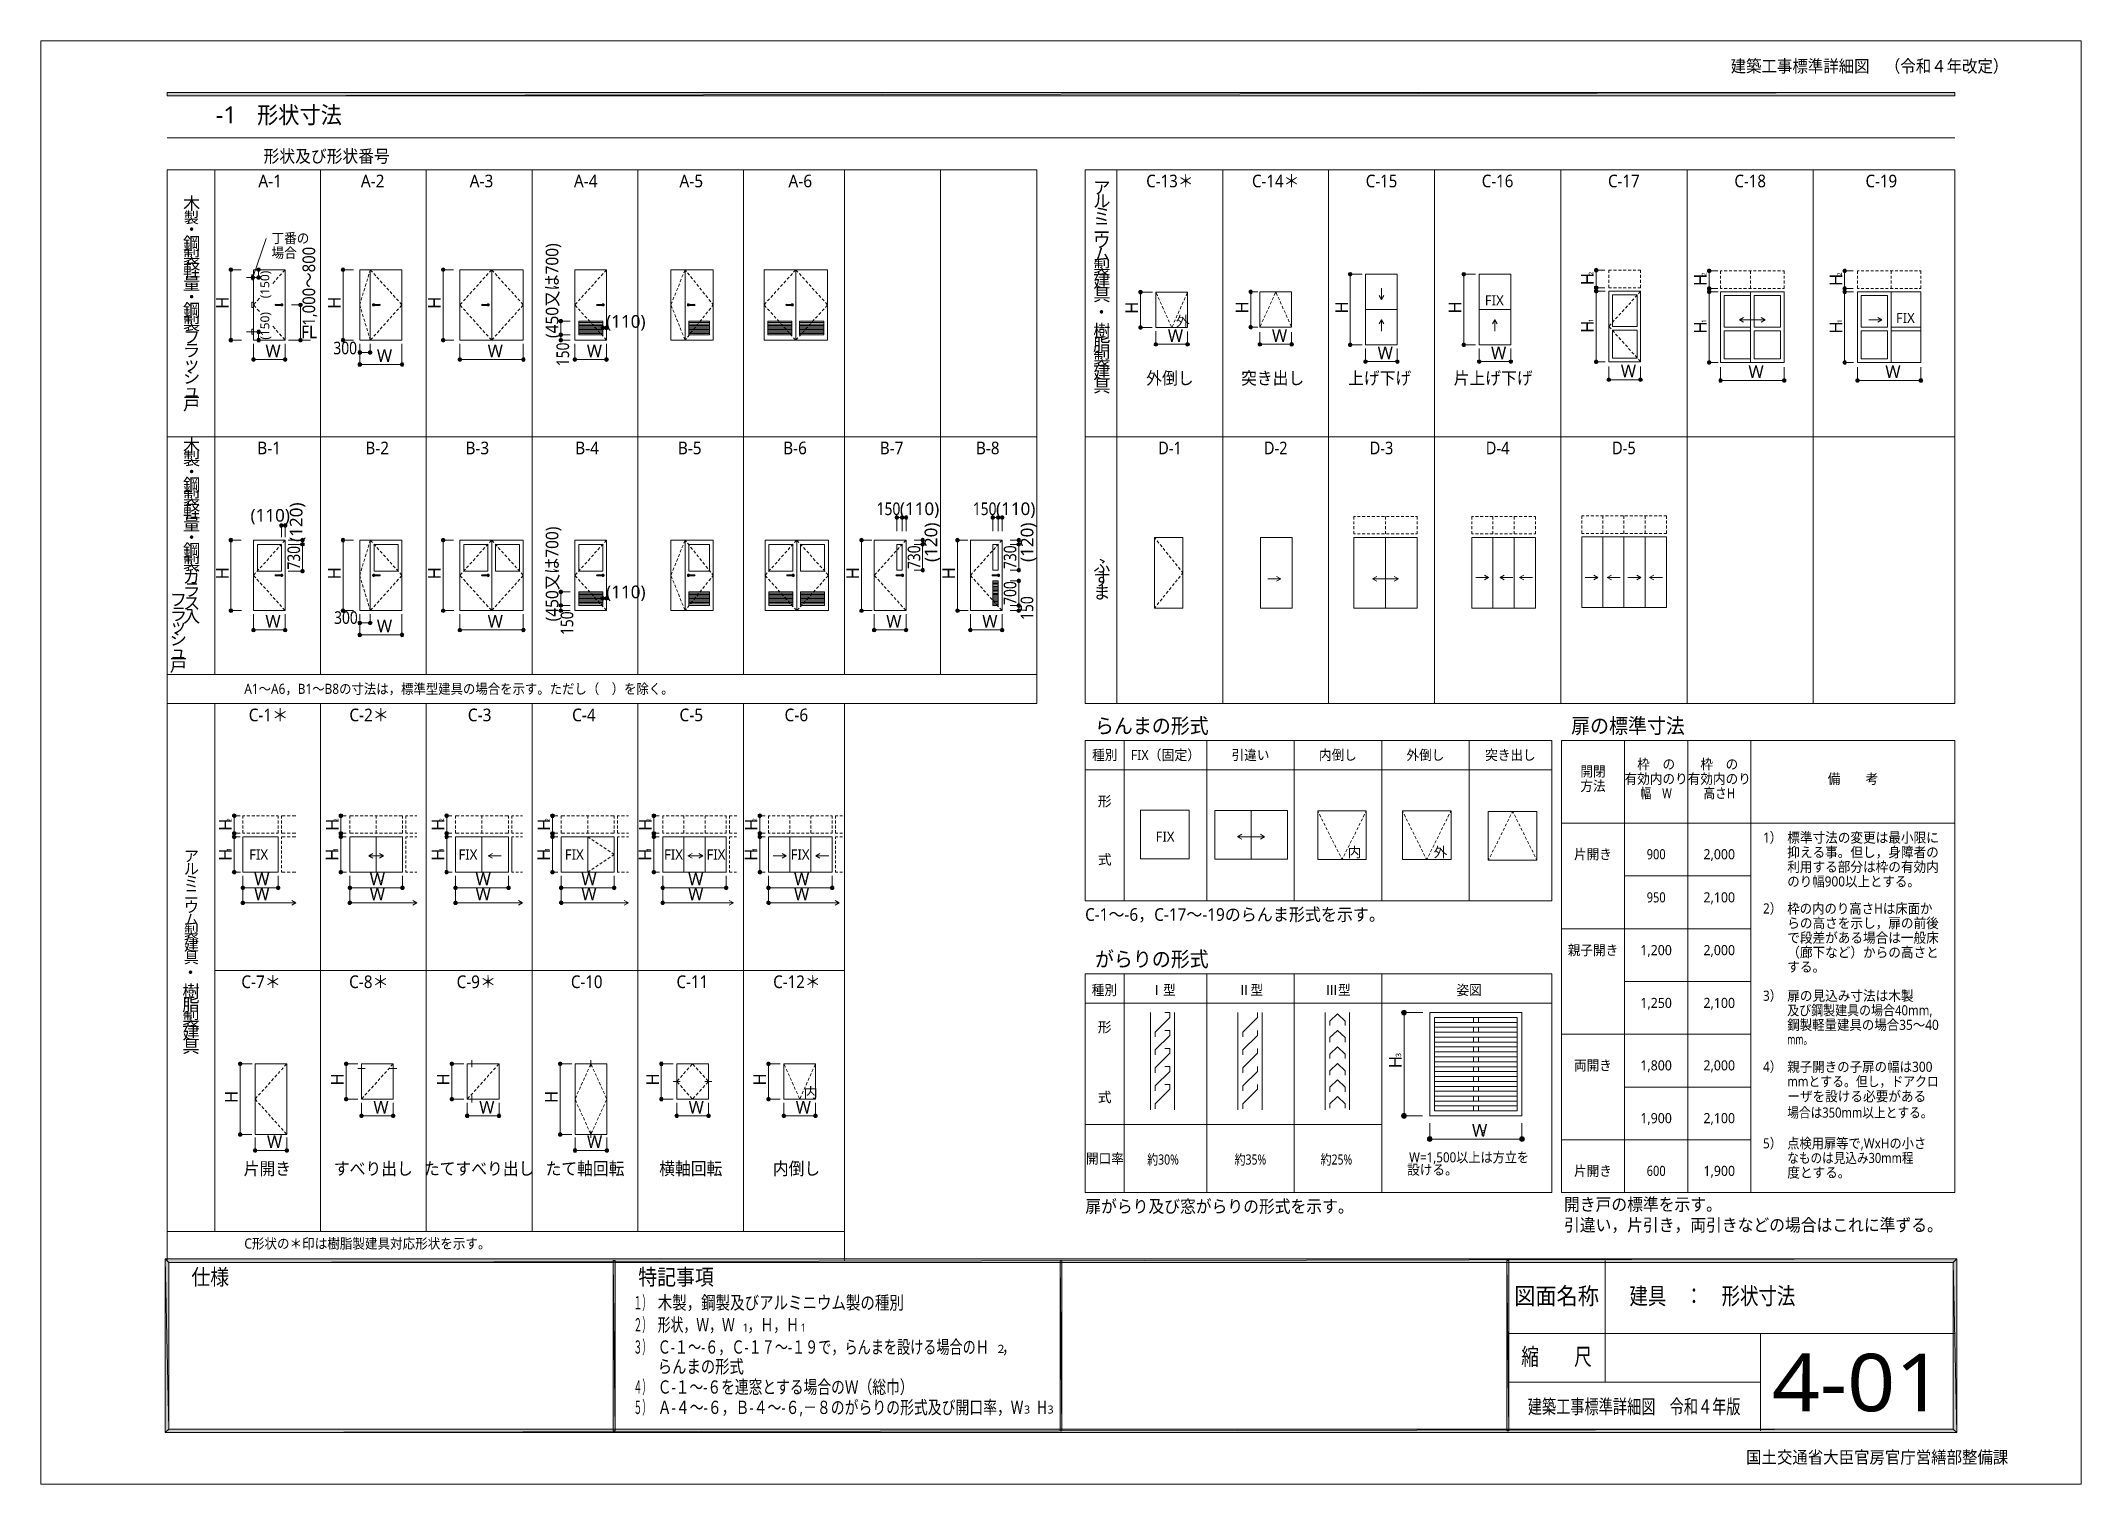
# Model space of a CAD drawing. Header units: millimetres. Extents: x 0 to 420, y 0 to 297.
import ezdxf
from ezdxf.enums import TextEntityAlignment as Align

# ---------------------------------------------------------------- set-up
doc = ezdxf.new("R2010")
doc.units = ezdxf.units.MM
doc.styles.add('kst32b', font='NotoSansJP-Variable.ttf')

msp = doc.modelspace()

# ---------------------------------------------------------------- texts
at = {"style": 'kst32b'}
for s, height, p, p2 in [('建築工事標準詳細図\u3000（令和４年改定）', 2.54, (348.01, 290.49), (405.16, 290.49)), ('-1', 3.491, (36.17, 279.97), (40.54, 279.97)), ('形状寸法', 3.491, (44.7, 279.97), (62.16, 279.97)), ('形状及び形状番号', 2.599, (46.04, 271.93), (72.03, 271.93)), ('A-1', 2.599, (44.96, 266.83), (49.83, 266.83)), ('A-2', 2.599, (66.06, 266.83), (70.93, 266.83)), ('A-3', 2.599, (88.46, 266.83), (93.33, 266.83)), ('A-4', 2.599, (109.92, 266.83), (114.79, 266.83)), ('A-5', 2.599, (131.64, 266.83), (136.51, 266.83)), ('A-6', 2.599, (154.07, 266.83), (158.95, 266.83)), ('C-13＊', 2.599, (227.71, 266.83), (237.46, 266.83)), ('C-14＊', 2.599, (249.49, 266.83), (259.24, 266.83)), ('C-15', 2.599, (272.9, 266.83), (279.4, 266.83)), ('C-16', 2.599, (296.78, 266.83), (303.28, 266.83)), ('C-17', 2.599, (322.77, 266.83), (329.27, 266.83)), ('C-18', 2.599, (348.78, 266.83), (355.28, 266.83)), ('C-19', 2.599, (375.77, 266.83), (382.27, 266.83)), ('丁番の', 2.079, (47.67, 255.33), (55.46, 255.33)), ('場合', 2.079, (47.67, 252.33), (52.87, 252.33)), ('1,000～800', 2.599, (56.66, 238.34), (56.66, 254.58)), ('(450又は700)', 2.599, (106.72, 235.82), (106.72, 255.31)), ('(150)', 1.819, (47.22, 243.99), (47.22, 249.67)), ('FIX', 2.079, (297.41, 242.53), (301.31, 242.53)), ('(150)', 1.819, (47.22, 235.48), (47.22, 241.16)), ('(110)', 2.599, (116.54, 237.93), (124.67, 237.93)), ('FIX', 2.079, (382.02, 238.91), (385.91, 238.91)), ('FL', 2.599, (53.78, 235.78), (57.03, 235.78)), ('300', 2.599, (60.41, 232.47), (65.28, 232.47)), ('150', 2.599, (108.92, 230.02), (108.92, 234.89)), ('外倒し', 2.599, (227.71, 226.27), (237.46, 226.27)), ('突き出し', 2.599, (247.25, 226.27), (260.24, 226.27)), ('上げ下げ', 2.599, (269.26, 226.27), (282.26, 226.27)), ('片上げ下げ', 2.599, (291, 226.27), (307.24, 226.27)), ('B-1', 2.599, (44.75, 211.9), (49.62, 211.9)), ('B-2', 2.599, (66.99, 211.9), (71.87, 211.9)), ('B-3', 2.599, (87.61, 211.9), (92.48, 211.9)), ('B-4', 2.599, (110.19, 211.9), (115.07, 211.9)), ('B-5', 2.599, (131.32, 211.9), (136.19, 211.9)), ('B-6', 2.599, (152.99, 211.9), (157.87, 211.9)), ('B-7', 2.599, (172.87, 211.9), (177.74, 211.9)), ('B-8', 2.599, (192.66, 211.9), (197.53, 211.9)), ('D-1', 2.599, (230.17, 211.9), (235.04, 211.9)), ('D-2', 2.599, (251.93, 211.9), (256.8, 211.9)), ('D-3', 2.599, (273.71, 211.9), (278.58, 211.9)), ('D-4', 2.599, (297.6, 211.9), (302.48, 211.9)), ('D-5', 2.599, (323.6, 211.9), (328.47, 211.9)), ('(120)', 2.599, (54.04, 193.87), (54.04, 201.99)), ('150', 2.599, (172.23, 199.39), (177.11, 199.39)), ('(110)', 2.599, (177, 199.39), (185.12, 199.39)), ('150', 2.599, (192.02, 199.39), (196.9, 199.39)), ('(110)', 2.599, (196.79, 199.39), (204.91, 199.39)), ('(110)', 2.599, (43.35, 198.04), (51.47, 198.04)), ('(120)', 2.599, (184.7, 189.74), (184.7, 197.86)), ('(120)', 2.599, (204.49, 189.74), (204.49, 197.86)), ('(450又は700)', 2.599, (106.72, 177.52), (106.72, 197.02)), ('730', 2.599, (53.55, 188.17), (53.55, 193.04)), ('730', 2.599, (181.21, 188.28), (181.21, 193.15)), ('730', 2.599, (200.98, 188.28), (200.98, 193.15)), ('(110)', 2.599, (116.54, 182.29), (124.67, 182.29)), ('700', 2.599, (200.98, 180.91), (200.98, 185.78)), ('150', 2.599, (204.47, 177.82), (204.47, 182.69)), ('300', 2.599, (60.56, 177), (65.43, 177)), ('150', 2.599, (109.79, 174.71), (109.79, 179.58)), ('A1～A6，B1～B8の寸法は，標準型建具の場合を示す。ただし（\u3000）を除く。', 2.0791, (42.08, 162.6), (130.44, 162.6)), ('C-1＊', 2.599, (42.99, 156.97), (51.11, 156.97)), ('C-2＊', 2.599, (63.71, 156.97), (71.83, 156.97)), ('C-3', 2.599, (88.07, 156.97), (92.95, 156.97)), ('C-4', 2.599, (109.54, 156.97), (114.41, 156.97)), ('C-5', 2.599, (131.64, 156.97), (136.51, 156.97)), ('C-6', 2.599, (153.27, 156.97), (158.14, 156.97)), ('らんまの形式', 3.119, (217.17, 154.47), (240.56, 154.47)), ('扉の標準寸法', 3.119, (315.17, 154.47), (338.56, 154.47)), ('種別', 2.079, (216.58, 148.99), (221.78, 148.99)), ('FIX（固定）', 2.079, (224.54, 148.99), (238.83, 148.99)), ('引違い', 2.079, (245.28, 148.99), (253.08, 148.99)), ('内倒し', 2.079, (263.27, 148.99), (271.07, 148.99)), ('外倒し', 2.079, (281.28, 148.99), (289.08, 148.99)), ('突き出し', 2.079, (297.48, 148.99), (307.87, 148.99)), ('開閉', 2.079, (317.08, 145.61), (322.27, 145.61)), ('枠\u3000の', 2.079, (328.78, 147.11), (336.58, 147.11)), ('枠\u3000の', 2.079, (341.78, 147.11), (349.57, 147.11)), ('方法', 2.079, (317.08, 142.62), (322.27, 142.62)), ('有効内のり', 2.079, (326.18, 144.1), (339.17, 144.1)), ('幅\u3000W', 2.079, (329.42, 141.12), (335.91, 141.12)), ('有効内のり', 2.079, (339.17, 144.1), (352.17, 144.1)), ('高さH', 2.079, (342.41, 141.12), (348.91, 141.12)), ('備\u3000\u3000考', 2.079, (367.98, 144.1), (378.38, 144.1)), ('1）', 2.079, (354.67, 132), (358.57, 132)), ('標準寸法の変更は最小限に', 2.0791, (359.66, 132), (390.85, 132)), ('FIX', 2.079, (43.07, 128.52), (46.97, 128.52)), ('FIX', 2.079, (86.15, 128.52), (90.05, 128.52)), ('FIX', 2.079, (108.06, 128.52), (111.95, 128.52)), ('FIX', 2.079, (128.46, 128.52), (132.36, 128.52)), ('FIX', 2.079, (137.2, 128.52), (141.1, 128.52)), ('FIX', 2.079, (154.52, 128.52), (158.42, 128.52)), ('FIX', 2.079, (229.64, 132.19), (233.54, 132.19)), ('片開き', 2.079, (315.76, 128.57), (323.56, 128.57)), ('900', 2.079, (330.73, 128.57), (334.63, 128.57)), ('2,000', 2.079, (342.41, 128.57), (348.91, 128.57)), ('抑える事。但し，身障者の', 2.0791, (359.66, 128.99), (390.85, 128.99)), ('利用する部分は枠の有効内', 2.0791, (359.66, 125.98), (390.85, 125.98)), ('950', 2.079, (330.73, 119.7), (334.63, 119.7)), ('2,100', 2.079, (342.41, 119.7), (348.91, 119.7)), ('のり幅900以上とする。', 2.0791, (359.66, 122.98), (386.95, 122.98)), ('C-1～-6，C-17～-19のらんま形式を示す。', 2.5989, (215.14, 115.91), (276.86, 115.91)), ('2）', 2.079, (354.67, 117.41), (358.57, 117.41)), ('枠の内のり高さHは床面か', 2.0791, (359.66, 117.41), (389.55, 117.41)), ('で段差がある場合は一般床', 2.0791, (359.66, 111.4), (390.85, 111.4)), ('らの高さを示し，扉の前後', 2.0791, (359.66, 114.41), (390.85, 114.41)), ('がらりの形式', 3.119, (217.17, 106.47), (240.56, 106.47)), ('親子開き', 2.079, (314.47, 108.84), (324.87, 108.84)), ('1,200', 2.079, (329.42, 108.84), (335.91, 108.84)), ('2,000', 2.079, (342.41, 108.84), (348.91, 108.84)), ('（廊下など）からの高さと', 2.0791, (359.66, 108.39), (390.85, 108.39)), ('する。', 2.079, (359.66, 105.41), (367.46, 105.41)), ('C-7＊', 2.599, (41.47, 102.07), (49.59, 102.07)), ('C-8＊', 2.599, (63.65, 102.07), (71.77, 102.07)), ('C-9＊', 2.599, (85.77, 102.07), (93.89, 102.07)), ('C-10', 2.599, (109.3, 102.07), (115.8, 102.07)), ('C-11', 2.599, (131.04, 102.07), (137.54, 102.07)), ('C-12＊', 2.599, (150.94, 102.07), (160.69, 102.07)), ('種別', 2.079, (216.49, 100.63), (221.69, 100.63)), ('Ⅰ型', 2.079, (228.58, 100.63), (233.78, 100.63)), ('Ⅱ型', 2.079, (246.57, 100.63), (251.77, 100.63)), ('Ⅲ型', 2.079, (264.58, 100.63), (269.78, 100.63)), ('姿図', 2.079, (291.57, 100.63), (296.77, 100.63)), ('3）', 2.079, (354.67, 99.46), (358.57, 99.46)), ('扉の見込み寸法は木製', 2.079, (359.66, 99.46), (385.65, 99.46)), ('1,250', 2.079, (329.42, 97.98), (335.91, 97.98)), ('2,100', 2.079, (342.41, 97.98), (348.91, 97.98)), ('及び鋼製建具の場合40mm,', 2.0791, (359.66, 96.46), (389.55, 96.46)), ('鋼製軽量建具の場合35～40', 2.0791, (359.66, 93.47), (390.85, 93.47)), ('mm。', 2.079, (359.66, 90.47), (364.86, 90.47)), ('両開き', 2.079, (315.76, 85.13), (323.56, 85.13)), ('1,800', 2.079, (329.42, 85.13), (335.91, 85.13)), ('2,000', 2.079, (342.41, 85.13), (348.91, 85.13)), ('4）', 2.079, (354.67, 84.84), (358.57, 84.84)), ('親子開きの子扉の幅は300', 2.0791, (359.66, 84.84), (389.55, 84.84)), ('mmとする。但し，ドアクロ', 2.0791, (359.66, 81.83), (390.85, 81.83)), ('ーザを設ける必要がある', 2.0791, (359.66, 78.76), (388.25, 78.76)), ('1,900', 2.079, (329.42, 74.27), (335.91, 74.27)), ('2,100', 2.079, (342.41, 74.27), (348.91, 74.27)), ('場合は350mm以上とする。', 2.0791, (359.66, 75.42), (389.55, 75.42)), ('5）', 2.079, (354.67, 69.09), (358.57, 69.09)), ('点検用扉等で,WxHの小さ', 2.0791, (359.66, 69.09), (388.25, 69.09)), ('開口率', 2.079, (215.31, 65.96), (223.1, 65.96)), ('約30%', 2.079, (227.92, 65.76), (234.42, 65.76)), ('約35%', 2.079, (245.91, 65.76), (252.41, 65.76)), ('約25%', 2.079, (263.61, 65.76), (270.11, 65.76)), ('W=1,500以上は方立を', 2.0791, (281.83, 66.21), (306.52, 66.21)), ('なものは見込み30mm程', 2.0791, (359.66, 66.08), (385.65, 66.08)), ('片開き', 2.599, (41.95, 63.63), (51.7, 63.63)), ('すべり出し', 2.599, (60.52, 63.63), (76.76, 63.63)), ('たてすべり出し', 2.599, (79.04, 63.63), (101.78, 63.63)), ('たて軸回転', 2.599, (104.08, 63.63), (120.32, 63.63)), ('横軸回転', 2.599, (127.47, 63.63), (140.46, 63.63)), ('内倒し', 2.599, (150.85, 63.63), (160.6, 63.63)), ('設ける。', 2.079, (281.43, 63.67), (291.83, 63.67)), ('片開き', 2.079, (315.76, 63.42), (323.56, 63.42)), ('600', 2.079, (330.73, 63.42), (334.63, 63.42)), ('1,900', 2.079, (342.41, 63.42), (348.91, 63.42)), ('度とする。', 2.079, (359.66, 63.08), (372.66, 63.08)), ('扉がらり及び窓がらりの形式を示す。', 2.5989, (215.18, 55.86), (270.41, 55.86)), ('開き戸の標準を示す。', 2.599, (313.71, 56.26), (346.2, 56.26)), ('引違い，片引き，両引きなどの場合はこれに準ずる。', 2.5989, (313.71, 52.03), (391.68, 52.03)), ('C形状の＊印は樹脂製建具対応形状を示す。', 2.0791, (42.08, 48.47), (92.76, 48.47)), ('仕様', 3.273, (31.18, 40.98), (38.94, 40.98)), ('特記事項', 3.273, (123.17, 40.98), (138.69, 40.98)), ('１）', 2.728, (122.17, 35.98), (125.8, 35.98)), ('木製，鋼製及びアルミニウム製の種別', 2.7278, (127.17, 35.98), (177.83, 35.98)), ('図面名称', 3.491, (303.45, 36.98), (320.9, 36.98)), ('建具\u3000：\u3000形状寸法', 3.491, (327.17, 36.98), (361.33, 36.98)), ('２）', 2.728, (122.17, 31.43), (125.8, 31.43)), ('形状，Ｗ，Ｗ\u3000，Ｈ，Ｈ', 2.7278, (127.17, 31.43), (156.25, 31.43)), ('３）', 2.728, (122.17, 26.86), (125.8, 26.86)), ('Ｃ-１～-６，Ｃ-１７～-１９で，らんまを設ける場合のＨ\u3000，', 2.7278, (127.17, 26.86), (200.74, 26.86)), ('らんまの形式', 2.728, (127.17, 22.84), (144.9, 22.84)), ('縮\u3000\u3000尺', 3.491, (304.91, 24.49), (319.43, 24.49)), ('4-01', 11.831, (356.51, 14.99), (391.8, 14.99)), ('４）', 2.728, (122.17, 18.63), (125.8, 18.63)), ('Ｃ-１～-６を連窓とする場合のＷ（総巾）', 2.7278, (127.17, 18.63), (179.82, 18.63)), ('５）', 2.728, (122.17, 14.44), (125.8, 14.44)), ('Ａ-４～-６，Ｂ-４～-６,－８のがらりの形式及び開口率，W\u3000H', 2.7278, (127.17, 14.44), (207.27, 14.44)), ('建築工事標準詳細図\u3000令和４年版', 2.919, (306.26, 14.5), (350.04, 14.5)), ('国土交通省大臣官房官庁営繕部整備課', 2.54, (351.18, 4.27), (405.16, 4.27))]:
    msp.add_text(s, height=height, dxfattribs=at).set_placement(p, p2, align=Align.FIT)
for s, height, p in [('木', 2.6, (29.46, 262.23)), ('ル', 2.6, (216.81, 262.72)), ('ア', 2.6, (216.81, 265.47)), ('製', 2.26, (29.65, 259.48)), ('ミ', 2.6, (216.81, 259.97)), ('鋼', 2.6, (29.46, 253.98)), ('・', 2.6, (29.46, 256.88)), ('ニ', 2.6, (216.81, 257.22)), ('ウ', 2.6, (216.81, 254.47)), ('製', 2.6, (29.46, 251.23)), ('ム', 2.6, (216.81, 251.71)), ('軽', 2.6, (29.46, 248.5)), ('量', 2.6, (29.46, 245.74)), ('建', 2.6, (216.81, 246.21)), ('製', 2.6, (216.81, 248.96)), ('・', 2.6, (29.46, 242.99)), ('具', 2.6, (216.81, 243.46)), ('鋼', 2.6, (29.46, 240.24)), ('製', 2.6, (29.46, 237.49)), ('・', 2.6, (216.73, 239.86)), ('外', 2.08, (233.83, 238.23)), ('フ', 2.6, (29.46, 234.74)), ('脂', 2.6, (216.81, 233.21)), ('樹', 2.6, (216.81, 235.97)), ('W', 2.6, (232.16, 235.01)), ('W', 2.6, (253.58, 235.01)), ('ラ', 2.6, (29.46, 231.99)), ('ッ', 2.6, (29.46, 229.23)), ('W', 2.6, (46.42, 231.88)), ('W', 2.6, (69.36, 230.89)), ('W', 2.6, (92.16, 231.88)), ('W', 2.6, (112.56, 231.88)), ('製', 2.6, (216.81, 230.19)), ('W', 2.6, (275.34, 231.46)), ('W', 2.6, (298.68, 231.46)), ('シ', 2.6, (29.46, 226.48)), ('建', 2.6, (216.81, 227.44)), ('具', 2.6, (216.81, 224.68)), ('W', 2.6, (325.4, 227.73)), ('W', 2.6, (351.66, 227.58)), ('W', 2.6, (379.84, 227.58)), ('戸', 2.6, (29.46, 220.98)), ('ュ', 2.6, (29.46, 223.73)), ('木', 2.6, (29.46, 212.41)), ('製', 2.6, (29.46, 209.7)), ('鋼', 2.6, (29.46, 204.3)), ('・', 2.6, (29.46, 207.01)), ('製', 2.6, (29.46, 201.61)), ('軽', 2.6, (29.46, 198.9)), ('量', 2.6, (29.46, 196.22)), ('鋼', 2.6, (29.46, 190.82)), ('・', 2.6, (29.46, 193.51)), ('製', 2.6, (29.46, 188.11)), ('ふ', 2.6, (216.81, 187.66)), ('ガ', 2.6, (29.46, 185.4)), ('ラ', 2.6, (29.46, 182.71)), ('す', 2.6, (216.81, 184.91)), ('ま', 2.6, (216.81, 182.16)), ('フ', 2.6, (26.73, 180.7)), ('ス', 2.6, (29.46, 180)), ('ラ', 2.6, (26.73, 177.69)), ('ッ', 2.6, (26.73, 175.3)), ('入', 2.6, (29.46, 177.31)), ('W', 2.6, (46.42, 176.23)), ('W', 2.6, (69.36, 175.24)), ('W', 2.6, (92.16, 176.23)), ('W', 2.6, (174.2, 176.23)), ('W', 2.6, (193.97, 176.23)), ('シ', 2.6, (26.73, 172.61)), ('戸', 2.6, (26.73, 167.2)), ('ュ', 2.6, (26.73, 169.9)), ('形', 2.08, (217.76, 139.47)), ('ア', 2.26, (29.65, 128.1)), ('内', 2.08, (269.16, 128.99)), ('外', 2.08, (286.87, 128.99)), ('ル', 2.26, (29.65, 125.48)), ('式', 2.08, (217.76, 127.49)), ('ニ', 2.26, (29.65, 120.25)), ('ミ', 2.26, (29.65, 122.87)), ('W', 2.6, (44.11, 123.21)), ('W', 2.6, (44.11, 120.12)), ('1', 0.936, (46.14, 123.34)), ('W', 2.6, (67.9, 123.21)), ('W', 2.6, (67.9, 120.12)), ('1', 0.936, (69.93, 123.34)), ('W', 2.6, (89.68, 123.21)), ('W', 2.6, (89.68, 120.12)), ('1', 0.936, (91.72, 123.34)), ('W', 2.6, (111.44, 123.21)), ('W', 2.6, (111.44, 120.12)), ('1', 0.936, (113.5, 123.34)), ('W', 2.6, (133.43, 123.21)), ('W', 2.6, (133.43, 120.12)), ('1', 0.936, (135.49, 123.34)), ('W', 2.6, (155.22, 123.21)), ('W', 2.6, (155.22, 120.12)), ('1', 0.936, (157.25, 123.34)), ('ウ', 2.26, (29.65, 117.64)), ('製', 2.26, (29.65, 112.42)), ('ム', 2.26, (29.65, 115.02)), ('建', 2.26, (29.65, 109.79)), ('具', 2.26, (29.65, 107.19)), ('・', 2.6, (29.23, 103.99)), ('樹', 2.6, (29.34, 100.08)), ('脂', 2.6, (29.34, 97.35)), ('製', 2.6, (29.34, 94.3)), ('建', 2.6, (29.34, 91.55)), ('形', 2.08, (217.74, 92.99)), ('具', 2.6, (29.34, 88.79)), ('内', 2.08, (157.23, 79.54)), ('式', 2.08, (217.74, 78.59)), ('W', 2.6, (68.64, 76.26)), ('W', 2.6, (90.42, 76.26)), ('W', 2.6, (133.52, 76.26)), ('W', 2.6, (155.57, 76.26)), ('W', 2.6, (46.74, 69.15)), ('W', 2.6, (112.61, 69.15)), ('W', 2.6, (294.77, 71.5)), ('3', 1.09, (296.59, 71.78)), ('1', 1.64, (144.63, 31.41)), ('1', 1.64, (156.55, 31.41)), ('２', 1.64, (196.68, 26.99)), ('3', 1.64, (202.59, 14.54)), ('3', 1.64, (207.41, 14.54))]:
    msp.add_text(s, height=height, dxfattribs=at).set_placement(p)
for s, height, p in [('H', 2.6, (319.83, 246.68)), ('2', 0.936, (319.74, 248.75)), ('H', 2.6, (343.09, 246.53)), ('2', 0.936, (343.01, 248.6)), ('H', 2.6, (370.99, 246.53)), ('2', 0.936, (370.9, 248.6)), ('H', 2.6, (38.84, 241.81)), ('H', 2.6, (61.89, 241.81)), ('H', 2.6, (82.51, 241.81)), ('H', 2.6, (226.04, 240.79)), ('H', 2.6, (248.73, 240.86)), ('H', 2.6, (269.22, 240.86)), ('H', 2.6, (292.57, 240.86)), ('1', 0.936, (319.74, 239.08)), ('H', 2.6, (319.83, 236.88)), ('H', 2.6, (343.09, 236.73)), ('1', 0.936, (343.01, 238.93)), ('H', 2.6, (370.99, 236.73)), ('1', 0.936, (370.9, 238.93)), ('H', 2.6, (38.84, 186.16)), ('H', 2.6, (61.89, 186.16)), ('H', 2.6, (82.51, 186.16)), ('H', 2.6, (168.61, 186.16)), ('H', 2.6, (188.38, 186.16)), ('H', 2.6, (39.5, 134.41)), ('2', 0.936, (39.41, 136.29)), ('H', 2.6, (61.49, 134.41)), ('2', 0.936, (61.4, 136.29)), ('H', 2.6, (83.25, 134.41)), ('2', 0.936, (83.18, 136.29)), ('H', 2.6, (105.03, 134.41)), ('2', 0.936, (104.94, 136.29)), ('H', 2.6, (125.9, 134.41)), ('2', 0.936, (125.81, 136.29)), ('H', 2.6, (147.7, 134.41)), ('2', 0.936, (147.62, 136.29)), ('H', 2.6, (39.48, 128.25)), ('1', 0.936, (39.39, 130.24)), ('H', 2.6, (61.45, 128.25)), ('1', 0.936, (61.36, 130.24)), ('H', 2.6, (83.23, 128.25)), ('1', 0.936, (83.14, 130.24)), ('H', 2.6, (105.01, 128.25)), ('1', 0.936, (104.92, 130.24)), ('H', 2.6, (125.88, 128.25)), ('1', 0.936, (125.79, 130.24)), ('H', 2.6, (147.68, 128.25)), ('1', 0.936, (147.6, 130.24)), ('3', 1.09, (280.18, 87.88)), ('H', 2.6, (62.53, 82.04)), ('H', 2.6, (84.31, 82.04)), ('H', 2.6, (127.4, 82.04)), ('H', 2.6, (149.46, 82.04)), ('H', 2.6, (280.27, 85.6)), ('H', 2.6, (40.72, 78.42)), ('H', 2.6, (106.57, 78.42))]:
    msp.add_text(s, height=height, rotation=90, dxfattribs=at).set_placement(p)

# ---------------------------------------------------------------- hatches: boundary and pattern name
h = msp.add_hatch(color=7)
h.paths.add_polyline_path([(394.17, 285.62), (394.17, 286.32), (26.18, 285.62), (394.17, 285.62)])
h.paths.add_polyline_path([(394.17, 286.32), (26.18, 285.62), (26.18, 286.32), (394.17, 286.32)])
h = msp.add_hatch(color=7)
h.paths.add_polyline_path([(38.99, 250.02), (38.97, 249.87), (39.33, 249.87), (38.99, 250.02)])
h.paths.add_polyline_path([(38.97, 249.87), (39.33, 249.87), (38.99, 249.75), (38.97, 249.87)])
h.paths.add_polyline_path([(39.33, 249.87), (38.99, 249.75), (39.07, 249.62), (39.33, 249.87)])
h = msp.add_hatch(color=7)
h.paths.add_polyline_path([(39.33, 250.25), (39.2, 250.21), (39.33, 249.87), (39.33, 250.25)])
h.paths.add_polyline_path([(39.2, 250.21), (39.33, 249.87), (39.07, 250.15), (39.2, 250.21)])
h.paths.add_polyline_path([(39.33, 249.87), (39.07, 250.15), (38.99, 250.02), (39.33, 249.87)])
h = msp.add_hatch(color=7)
h.paths.add_polyline_path([(39.07, 249.62), (39.2, 249.55), (39.33, 249.87), (39.07, 249.62)])
h.paths.add_polyline_path([(39.2, 249.55), (39.33, 249.87), (39.33, 249.51), (39.2, 249.55)])
h.paths.add_polyline_path([(39.33, 249.87), (39.33, 249.51), (39.48, 249.55), (39.33, 249.87)])
for points in [[(39.48, 250.21), (39.33, 250.25), (39.33, 249.87), (39.48, 250.21)], [(43.98, 248.62), (43.84, 248.64), (43.84, 248.28), (43.98, 248.62)], [(44.83, 247.95), (44.98, 247.93), (44.98, 248.28), (44.83, 247.95)], [(45.13, 250.21), (44.98, 250.25), (44.98, 249.87), (45.13, 250.21)], [(62.53, 250.21), (62.4, 250.25), (62.4, 249.87), (62.53, 250.21)], [(83.14, 250.21), (83.02, 250.25), (83.02, 249.87), (83.14, 250.21)], [(269.85, 249.26), (269.71, 249.3), (269.71, 248.94), (269.85, 249.26)], [(293.2, 249.26), (293.07, 249.3), (293.07, 248.94), (293.2, 249.26)], [(320.46, 250.15), (320.32, 250.17), (320.32, 249.81), (320.46, 250.15)], [(343.73, 250), (343.6, 250.02), (343.6, 249.66), (343.73, 250)], [(371.62, 250), (371.47, 250.02), (371.47, 249.66), (371.62, 250)], [(226.67, 245.58), (226.55, 245.6), (226.55, 245.24), (226.67, 245.58)], [(249.36, 245.64), (249.22, 245.66), (249.22, 245.3), (249.36, 245.64)], [(320.19, 245.85), (320.32, 245.81), (320.32, 246.17), (320.19, 245.85)], [(320.46, 245.79), (320.32, 245.81), (320.32, 245.45), (320.46, 245.79)], [(343.45, 245.7), (343.6, 245.66), (343.6, 246.02), (343.45, 245.7)], [(343.73, 245.64), (343.6, 245.66), (343.6, 245.3), (343.73, 245.64)], [(371.35, 245.7), (371.47, 245.66), (371.47, 246.02), (371.35, 245.7)], [(371.62, 245.64), (371.47, 245.66), (371.47, 245.3), (371.62, 245.64)], [(48.47, 242.68), (48.45, 242.65), (48.43, 242.63), (48.45, 242.61), (48.47, 242.59), (48.49, 242.61), (48.51, 242.63), (48.49, 242.65), (48.47, 242.68)], [(48.47, 242.68), (48.45, 242.65), (48.43, 242.63), (48.45, 242.61), (48.47, 242.59), (48.49, 242.61), (48.51, 242.63), (48.49, 242.65), (48.47, 242.68)], [(53.81, 242.95), (53.66, 242.99), (53.66, 242.63), (53.81, 242.95)], [(70.02, 242.68), (70, 242.65), (69.98, 242.63), (70, 242.61), (70.02, 242.59), (70.04, 242.61), (70.06, 242.63), (70.04, 242.65), (70.02, 242.68)], [(70.02, 242.68), (70, 242.65), (69.98, 242.63), (70, 242.61), (70.02, 242.59), (70.04, 242.61), (70.06, 242.63), (70.04, 242.65), (70.02, 242.68)], [(90.95, 242.68), (90.93, 242.65), (90.91, 242.63), (90.93, 242.61), (90.95, 242.59), (90.97, 242.61), (91, 242.63), (90.97, 242.65), (90.95, 242.68)], [(90.95, 242.68), (90.93, 242.65), (90.91, 242.63), (90.93, 242.61), (90.95, 242.59), (90.97, 242.61), (91, 242.63), (90.97, 242.65), (90.95, 242.68)], [(107.36, 239.61), (107.23, 239.63), (107.23, 239.27), (107.36, 239.61)], [(114.62, 242.68), (114.6, 242.65), (114.58, 242.63), (114.6, 242.61), (114.62, 242.59), (114.64, 242.61), (114.66, 242.63), (114.64, 242.65), (114.62, 242.68)], [(114.62, 242.68), (114.6, 242.65), (114.58, 242.63), (114.6, 242.61), (114.62, 242.59), (114.64, 242.61), (114.66, 242.63), (114.64, 242.65), (114.62, 242.68)], [(134.81, 242.68), (134.79, 242.65), (134.77, 242.63), (134.79, 242.61), (134.81, 242.59), (134.83, 242.61), (134.85, 242.63), (134.83, 242.65), (134.81, 242.68)], [(134.81, 242.68), (134.79, 242.65), (134.77, 242.63), (134.79, 242.61), (134.81, 242.59), (134.83, 242.61), (134.85, 242.63), (134.83, 242.65), (134.81, 242.68)], [(153.56, 242.68), (153.54, 242.65), (153.52, 242.63), (153.54, 242.61), (153.56, 242.59), (153.59, 242.61), (153.61, 242.63), (153.59, 242.65), (153.56, 242.68)], [(153.56, 242.68), (153.54, 242.65), (153.52, 242.63), (153.54, 242.61), (153.56, 242.59), (153.59, 242.61), (153.61, 242.63), (153.59, 242.65), (153.56, 242.68)], [(39.2, 235.03), (39.33, 235.01), (39.33, 235.37), (39.2, 235.03)], [(44.89, 235.03), (45.02, 235.01), (45.02, 235.37), (44.89, 235.03)], [(45.17, 237.45), (45.02, 237.47), (45.02, 237.11), (45.17, 237.45)], [(53.53, 235.03), (53.66, 235.01), (53.66, 235.37), (53.53, 235.03)], [(62.25, 235.03), (62.4, 235.01), (62.4, 235.37), (62.25, 235.03)], [(82.87, 235.03), (83.02, 235.01), (83.02, 235.37), (82.87, 235.03)], [(107.08, 236.11), (107.23, 236.09), (107.23, 236.45), (107.08, 236.11)], [(107.36, 235.71), (107.23, 235.73), (107.23, 235.37), (107.36, 235.71)], [(116.18, 237.77), (116.21, 237.89), (115.85, 237.89), (116.18, 237.77)], [(116.31, 238.04), (116.29, 237.89), (116.65, 237.89), (116.31, 238.04)], [(226.4, 237.64), (226.55, 237.62), (226.55, 237.98), (226.4, 237.64)], [(249.09, 237.7), (249.22, 237.68), (249.22, 238.04), (249.09, 237.7)], [(43.62, 231.52), (43.6, 231.39), (43.96, 231.39), (43.62, 231.52)], [(50.82, 231.25), (50.86, 231.39), (50.5, 231.39), (50.82, 231.25)], [(66.17, 232.71), (66.19, 232.83), (65.83, 232.83), (66.17, 232.71)], [(68.35, 232.71), (68.37, 232.83), (68.01, 232.83), (68.35, 232.71)], [(86.11, 231.52), (86.08, 231.39), (86.44, 231.39), (86.11, 231.52)], [(99.84, 231.25), (99.89, 231.39), (99.5, 231.39), (99.84, 231.25)], [(109.77, 231.52), (109.75, 231.39), (110.11, 231.39), (109.77, 231.52)], [(116.99, 231.25), (117.01, 231.39), (116.65, 231.39), (116.99, 231.25)], [(229.36, 234.65), (229.34, 234.53), (229.7, 234.53), (229.36, 234.65)], [(236.58, 234.38), (236.6, 234.53), (236.24, 234.53), (236.58, 234.38)], [(250.78, 234.65), (250.76, 234.53), (251.12, 234.53), (250.78, 234.65)], [(257.98, 234.38), (258.02, 234.53), (257.64, 234.53), (257.98, 234.38)], [(269.58, 234.08), (269.71, 234.06), (269.71, 234.42), (269.58, 234.08)], [(272.54, 231.1), (272.52, 230.97), (272.88, 230.97), (272.54, 231.1)], [(292.93, 234.08), (293.07, 234.06), (293.07, 234.42), (292.93, 234.08)], [(295.89, 231.1), (295.87, 230.97), (296.23, 230.97), (295.89, 231.1)], [(65.49, 230.53), (65.47, 230.38), (65.83, 230.38), (65.49, 230.53)], [(74.87, 230.25), (74.91, 230.38), (74.53, 230.38), (74.87, 230.25)], [(279.74, 230.82), (279.78, 230.97), (279.4, 230.97), (279.74, 230.82)], [(303.11, 230.82), (303.13, 230.97), (302.77, 230.97), (303.11, 230.82)], [(320.19, 230.59), (320.32, 230.57), (320.32, 230.93), (320.19, 230.59)], [(322.6, 227.37), (322.58, 227.25), (322.94, 227.25), (322.6, 227.37)], [(329.82, 227.1), (329.84, 227.25), (329.48, 227.25), (329.82, 227.1)], [(343.45, 230.44), (343.6, 230.42), (343.6, 230.78), (343.45, 230.44)], [(345.61, 227.22), (345.59, 227.1), (345.95, 227.1), (345.61, 227.22)], [(359.35, 226.95), (359.37, 227.1), (359.01, 227.1), (359.35, 226.95)], [(371.35, 230.44), (371.47, 230.42), (371.47, 230.78), (371.35, 230.44)], [(373.78, 227.22), (373.76, 227.1), (374.12, 227.1), (373.78, 227.22)], [(387.52, 226.95), (387.54, 227.1), (387.18, 227.1), (387.52, 226.95)], [(176.72, 198.75), (176.76, 198.88), (176.38, 198.88), (176.72, 198.75)], [(177.82, 198.75), (177.84, 198.88), (177.48, 198.88), (177.82, 198.75)], [(177.95, 199.03), (177.91, 198.88), (178.29, 198.88), (177.95, 199.03)], [(196.51, 198.75), (196.53, 198.88), (196.17, 198.88), (196.51, 198.75)], [(196.91, 199.03), (196.89, 198.88), (197.25, 198.88), (196.91, 199.03)], [(197.72, 199.03), (197.7, 198.88), (198.06, 198.88), (197.72, 199.03)], [(39.48, 194.56), (39.33, 194.61), (39.33, 194.25), (39.48, 194.56)], [(50.04, 197.08), (50.06, 197.23), (49.7, 197.23), (50.04, 197.08)], [(50.17, 197.36), (50.12, 197.23), (50.5, 197.23), (50.17, 197.36)], [(53.91, 193.91), (54.06, 193.87), (54.06, 194.25), (53.91, 193.91)], [(54.19, 193.7), (54.06, 193.74), (54.06, 193.36), (54.19, 193.7)], [(62.53, 194.56), (62.4, 194.61), (62.4, 194.25), (62.53, 194.56)], [(83.14, 194.56), (83.02, 194.61), (83.02, 194.25), (83.14, 194.56)], [(169.25, 194.56), (169.12, 194.61), (169.12, 194.25), (169.25, 194.56)], [(181.57, 193.91), (181.69, 193.87), (181.69, 194.25), (181.57, 193.91)], [(181.84, 193.7), (181.69, 193.74), (181.69, 193.36), (181.84, 193.7)], [(189.04, 194.56), (188.89, 194.61), (188.89, 194.25), (189.04, 194.56)], [(201.34, 193.91), (201.49, 193.87), (201.49, 194.25), (201.34, 193.91)], [(201.61, 193.7), (201.49, 193.74), (201.49, 193.36), (201.61, 193.7)], [(48.47, 187.03), (48.45, 187.01), (48.43, 186.99), (48.45, 186.97), (48.47, 186.94), (48.49, 186.97), (48.51, 186.99), (48.49, 187.01), (48.47, 187.03)], [(48.47, 187.03), (48.45, 187.01), (48.43, 186.99), (48.45, 186.97), (48.47, 186.94), (48.49, 186.97), (48.51, 186.99), (48.49, 187.01), (48.47, 187.03)], [(54.19, 188.19), (54.06, 188.21), (54.06, 187.85), (54.19, 188.19)], [(70.02, 187.03), (70, 187.01), (69.98, 186.99), (70, 186.97), (70.02, 186.94), (70.04, 186.97), (70.06, 186.99), (70.04, 187.01), (70.02, 187.03)], [(70.02, 187.03), (70, 187.01), (69.98, 186.99), (70, 186.97), (70.02, 186.94), (70.04, 186.97), (70.06, 186.99), (70.04, 187.01), (70.02, 187.03)], [(90.95, 187.03), (90.93, 187.01), (90.91, 186.99), (90.93, 186.97), (90.95, 186.94), (90.97, 186.97), (91, 186.99), (90.97, 187.01), (90.95, 187.03)], [(90.95, 187.03), (90.93, 187.01), (90.91, 186.99), (90.93, 186.97), (90.95, 186.94), (90.97, 186.97), (91, 186.99), (90.97, 187.01), (90.95, 187.03)], [(114.62, 187.03), (114.6, 187.01), (114.58, 186.99), (114.6, 186.97), (114.62, 186.94), (114.64, 186.97), (114.66, 186.99), (114.64, 187.01), (114.62, 187.03)], [(114.62, 187.03), (114.6, 187.01), (114.58, 186.99), (114.6, 186.97), (114.62, 186.94), (114.64, 186.97), (114.66, 186.99), (114.64, 187.01), (114.62, 187.03)], [(134.81, 187.03), (134.79, 187.01), (134.77, 186.99), (134.79, 186.97), (134.81, 186.94), (134.83, 186.97), (134.85, 186.99), (134.83, 187.01), (134.81, 187.03)], [(134.81, 187.03), (134.79, 187.01), (134.77, 186.99), (134.79, 186.97), (134.81, 186.94), (134.83, 186.97), (134.85, 186.99), (134.83, 187.01), (134.81, 187.03)], [(153.78, 187.03), (153.75, 187.01), (153.73, 186.99), (153.75, 186.97), (153.78, 186.94), (153.8, 186.97), (153.82, 186.99), (153.8, 187.01), (153.78, 187.03)], [(153.78, 187.03), (153.75, 187.01), (153.73, 186.99), (153.75, 186.97), (153.78, 186.94), (153.8, 186.97), (153.82, 186.99), (153.8, 187.01), (153.78, 187.03)], [(176.25, 187.03), (176.23, 187.01), (176.21, 186.99), (176.23, 186.97), (176.25, 186.94), (176.28, 186.97), (176.3, 186.99), (176.28, 187.01), (176.25, 187.03)], [(176.25, 187.03), (176.23, 187.01), (176.21, 186.99), (176.23, 186.97), (176.25, 186.94), (176.28, 186.97), (176.3, 186.99), (176.28, 187.01), (176.25, 187.03)], [(181.84, 188.4), (181.69, 188.43), (181.69, 188.07), (181.84, 188.4)], [(196.05, 187.03), (196.02, 187.01), (196, 186.99), (196.02, 186.97), (196.05, 186.94), (196.07, 186.97), (196.09, 186.99), (196.07, 187.01), (196.05, 187.03)], [(196.05, 187.03), (196.02, 187.01), (196, 186.99), (196.02, 186.97), (196.05, 186.94), (196.07, 186.97), (196.09, 186.99), (196.07, 187.01), (196.05, 187.03)], [(201.61, 188.4), (201.49, 188.43), (201.49, 188.07), (201.61, 188.4)], [(201.61, 186.22), (201.49, 186.25), (201.49, 185.89), (201.61, 186.22)], [(107.08, 180.49), (107.23, 180.45), (107.23, 180.83), (107.08, 180.49)], [(107.36, 183.96), (107.23, 183.98), (107.23, 183.62), (107.36, 183.96)], [(116.18, 182.12), (116.21, 182.27), (115.85, 182.27), (116.18, 182.12)], [(116.31, 182.39), (116.29, 182.27), (116.65, 182.27), (116.31, 182.39)], [(201.34, 180.47), (201.49, 180.45), (201.49, 180.81), (201.34, 180.47)], [(39.2, 179.39), (39.33, 179.37), (39.33, 179.73), (39.2, 179.39)], [(62.25, 179.39), (62.4, 179.37), (62.4, 179.73), (62.25, 179.39)], [(66.17, 177.06), (66.19, 177.19), (65.83, 177.19), (66.17, 177.06)], [(68.35, 177.06), (68.37, 177.19), (68.01, 177.19), (68.35, 177.06)], [(82.87, 179.39), (83.02, 179.37), (83.02, 179.73), (82.87, 179.39)], [(107.36, 180.06), (107.23, 180.09), (107.23, 179.73), (107.36, 180.06)], [(168.97, 179.39), (169.12, 179.37), (169.12, 179.73), (168.97, 179.39)], [(188.74, 179.39), (188.89, 179.37), (188.89, 179.73), (188.74, 179.39)], [(201.61, 180.06), (201.49, 180.09), (201.49, 179.73), (201.61, 180.06)], [(43.62, 175.87), (43.6, 175.75), (43.96, 175.75), (43.62, 175.87)], [(50.82, 175.6), (50.86, 175.75), (50.5, 175.75), (50.82, 175.6)], [(65.49, 174.88), (65.47, 174.73), (65.83, 174.73), (65.49, 174.88)], [(74.87, 174.6), (74.91, 174.73), (74.53, 174.73), (74.87, 174.6)], [(86.11, 175.87), (86.08, 175.75), (86.44, 175.75), (86.11, 175.87)], [(99.84, 175.6), (99.89, 175.75), (99.5, 175.75), (99.84, 175.6)], [(171.41, 175.87), (171.39, 175.75), (171.75, 175.75), (171.41, 175.87)], [(178.6, 175.6), (178.65, 175.75), (178.29, 175.75), (178.6, 175.6)], [(191.18, 175.87), (191.16, 175.75), (191.52, 175.75), (191.18, 175.87)], [(198.4, 175.6), (198.42, 175.75), (198.06, 175.75), (198.4, 175.6)], [(40.13, 137.88), (40.01, 137.9), (40.01, 137.54), (40.13, 137.88)], [(62.1, 137.88), (61.95, 137.9), (61.95, 137.54), (62.1, 137.88)], [(83.86, 137.88), (83.74, 137.9), (83.74, 137.54), (83.86, 137.88)], [(105.64, 137.88), (105.49, 137.9), (105.49, 137.54), (105.64, 137.88)], [(126.51, 137.88), (126.39, 137.9), (126.39, 137.54), (126.51, 137.88)], [(148.31, 137.88), (148.17, 137.9), (148.17, 137.54), (148.31, 137.88)], [(39.86, 133.58), (40.01, 133.54), (40.01, 133.92), (39.86, 133.58)], [(40.11, 133.52), (39.96, 133.54), (39.96, 133.18), (40.11, 133.52)], [(61.81, 133.58), (61.95, 133.54), (61.95, 133.92), (61.81, 133.58)], [(62.1, 133.52), (61.95, 133.54), (61.95, 133.18), (62.1, 133.52)], [(83.59, 133.58), (83.74, 133.54), (83.74, 133.92), (83.59, 133.58)], [(83.86, 133.52), (83.74, 133.54), (83.74, 133.18), (83.86, 133.52)], [(105.37, 133.58), (105.49, 133.54), (105.49, 133.92), (105.37, 133.58)], [(105.64, 133.52), (105.49, 133.54), (105.49, 133.18), (105.64, 133.52)], [(126.24, 133.58), (126.39, 133.54), (126.39, 133.92), (126.24, 133.58)], [(126.51, 133.52), (126.39, 133.54), (126.39, 133.18), (126.51, 133.52)], [(148.04, 133.58), (148.17, 133.54), (148.17, 133.92), (148.04, 133.58)], [(148.31, 133.52), (148.17, 133.54), (148.17, 133.18), (148.31, 133.52)], [(39.84, 125.58), (39.96, 125.56), (39.96, 125.92), (39.84, 125.58)], [(41.44, 122.85), (41.42, 122.7), (41.78, 122.7), (41.44, 122.85)], [(49.38, 122.58), (49.4, 122.7), (49.04, 122.7), (49.38, 122.58)], [(61.81, 125.58), (61.95, 125.56), (61.95, 125.92), (61.81, 125.58)], [(63.44, 122.85), (63.42, 122.7), (63.78, 122.7), (63.44, 122.85)], [(74.99, 122.58), (75.01, 122.7), (74.65, 122.7), (74.99, 122.58)], [(83.59, 125.58), (83.74, 125.56), (83.74, 125.92), (83.59, 125.58)], [(85.22, 122.85), (85.17, 122.7), (85.53, 122.7), (85.22, 122.85)], [(96.77, 122.58), (96.8, 122.7), (96.44, 122.7), (96.77, 122.58)], [(105.37, 125.58), (105.49, 125.56), (105.49, 125.92), (105.37, 125.58)], [(106.98, 122.85), (106.96, 122.7), (107.32, 122.7), (106.98, 122.85)], [(118.53, 122.58), (118.58, 122.7), (118.22, 122.7), (118.53, 122.58)], [(126.24, 125.58), (126.39, 125.56), (126.39, 125.92), (126.24, 125.58)], [(127.87, 122.85), (127.83, 122.7), (128.19, 122.7), (127.87, 122.85)], [(141.58, 122.58), (141.63, 122.7), (141.27, 122.7), (141.58, 122.58)], [(148.04, 125.58), (148.17, 125.56), (148.17, 125.92), (148.04, 125.58)], [(149.65, 122.85), (149.63, 122.7), (149.99, 122.7), (149.65, 122.85)], [(163.39, 122.58), (163.41, 122.7), (163.05, 122.7), (163.39, 122.58)], [(41.44, 119.76), (41.42, 119.63), (41.78, 119.63), (41.44, 119.76)], [(63.44, 119.76), (63.42, 119.63), (63.78, 119.63), (63.44, 119.76)], [(85.22, 119.76), (85.17, 119.63), (85.53, 119.63), (85.22, 119.76)], [(106.98, 119.76), (106.96, 119.63), (107.32, 119.63), (106.98, 119.76)], [(127.87, 119.76), (127.83, 119.63), (128.19, 119.63), (127.87, 119.76)], [(149.65, 119.76), (149.63, 119.63), (149.99, 119.63), (149.65, 119.76)], [(280.97, 97.49), (280.78, 97.54), (280.78, 97.03), (280.97, 97.49)], [(41.36, 86.83), (41.23, 86.85), (41.23, 86.49), (41.36, 86.83)], [(63.16, 86.83), (63.03, 86.85), (63.03, 86.49), (63.16, 86.83)], [(84.94, 86.83), (84.79, 86.85), (84.79, 86.49), (84.94, 86.83)], [(107.21, 86.83), (107.08, 86.85), (107.08, 86.49), (107.21, 86.83)], [(128.06, 86.83), (127.91, 86.85), (127.91, 86.49), (128.06, 86.83)], [(150.09, 86.83), (149.97, 86.85), (149.97, 86.49), (150.09, 86.83)], [(62.89, 78.89), (63.03, 78.87), (63.03, 79.23), (62.89, 78.89)], [(65.85, 75.9), (65.83, 75.78), (66.19, 75.78), (65.85, 75.9)], [(73.07, 75.63), (73.09, 75.78), (72.73, 75.78), (73.07, 75.63)], [(84.67, 78.89), (84.79, 78.87), (84.79, 79.23), (84.67, 78.89)], [(87.63, 75.9), (87.61, 75.78), (87.97, 75.78), (87.63, 75.9)], [(94.83, 75.63), (94.87, 75.78), (94.51, 75.78), (94.83, 75.63)], [(127.76, 78.89), (127.91, 78.87), (127.91, 79.23), (127.76, 78.89)], [(130.75, 75.9), (130.7, 75.78), (131.09, 75.78), (130.75, 75.9)], [(137.94, 75.63), (137.96, 75.78), (137.6, 75.78), (137.94, 75.63)], [(149.82, 78.89), (149.97, 78.87), (149.97, 79.23), (149.82, 78.89)], [(152.78, 75.9), (152.76, 75.78), (153.12, 75.78), (152.78, 75.9)], [(160, 75.63), (160.02, 75.78), (159.66, 75.78), (160, 75.63)], [(280.59, 75.31), (280.78, 75.27), (280.78, 75.78), (280.59, 75.31)], [(41.08, 71.63), (41.23, 71.61), (41.23, 71.97), (41.08, 71.63)], [(106.93, 71.63), (107.08, 71.61), (107.08, 71.97), (106.93, 71.63)], [(43.96, 68.79), (43.92, 68.64), (44.3, 68.64), (43.96, 68.79)], [(51.16, 68.52), (51.18, 68.64), (50.82, 68.64), (51.16, 68.52)], [(109.81, 68.79), (109.77, 68.64), (110.15, 68.64), (109.81, 68.79)], [(117.01, 68.52), (117.03, 68.64), (116.67, 68.64), (117.01, 68.52)], [(285.62, 71.2), (285.58, 71.01), (286.09, 71.01), (285.62, 71.2)], [(305.52, 70.82), (305.56, 71.01), (305.05, 71.01), (305.52, 70.82)]]:
    msp.add_hatch(color=7).paths.add_polyline_path(points)
h = msp.add_hatch(color=7)
h.paths.add_polyline_path([(39.69, 249.87), (39.67, 250.02), (39.33, 249.87), (39.69, 249.87)])
h.paths.add_polyline_path([(39.67, 250.02), (39.33, 249.87), (39.58, 250.15), (39.67, 250.02)])
h.paths.add_polyline_path([(39.33, 249.87), (39.58, 250.15), (39.48, 250.21), (39.33, 249.87)])
h = msp.add_hatch(color=7)
h.paths.add_polyline_path([(39.48, 249.55), (39.58, 249.62), (39.33, 249.87), (39.48, 249.55)])
h.paths.add_polyline_path([(39.58, 249.62), (39.33, 249.87), (39.67, 249.75), (39.58, 249.62)])
h.paths.add_polyline_path([(39.33, 249.87), (39.67, 249.75), (39.69, 249.87), (39.33, 249.87)])
h = msp.add_hatch(color=7)
h.paths.add_polyline_path([(43.52, 248.41), (43.48, 248.28), (43.84, 248.28), (43.52, 248.41)])
h.paths.add_polyline_path([(43.48, 248.28), (43.84, 248.28), (43.52, 248.14), (43.48, 248.28)])
h.paths.add_polyline_path([(43.84, 248.28), (43.52, 248.14), (43.58, 248.03), (43.84, 248.28)])
h = msp.add_hatch(color=7)
h.paths.add_polyline_path([(43.84, 248.64), (43.71, 248.62), (43.84, 248.28), (43.84, 248.64)])
h.paths.add_polyline_path([(43.71, 248.62), (43.84, 248.28), (43.58, 248.54), (43.71, 248.62)])
h.paths.add_polyline_path([(43.84, 248.28), (43.58, 248.54), (43.52, 248.41), (43.84, 248.28)])
h = msp.add_hatch(color=7)
h.paths.add_polyline_path([(43.58, 248.03), (43.71, 247.95), (43.84, 248.28), (43.58, 248.03)])
h.paths.add_polyline_path([(43.71, 247.95), (43.84, 248.28), (43.84, 247.93), (43.71, 247.95)])
h.paths.add_polyline_path([(43.84, 248.28), (43.84, 247.93), (43.98, 247.95), (43.84, 248.28)])
h = msp.add_hatch(color=7)
h.paths.add_polyline_path([(44.22, 248.28), (44.17, 248.41), (43.84, 248.28), (44.22, 248.28)])
h.paths.add_polyline_path([(44.17, 248.41), (43.84, 248.28), (44.11, 248.54), (44.17, 248.41)])
h.paths.add_polyline_path([(43.84, 248.28), (44.11, 248.54), (43.98, 248.62), (43.84, 248.28)])
h = msp.add_hatch(color=7)
h.paths.add_polyline_path([(43.98, 247.95), (44.11, 248.03), (43.84, 248.28), (43.98, 247.95)])
h.paths.add_polyline_path([(44.11, 248.03), (43.84, 248.28), (44.17, 248.14), (44.11, 248.03)])
h.paths.add_polyline_path([(43.84, 248.28), (44.17, 248.14), (44.22, 248.28), (43.84, 248.28)])
h = msp.add_hatch(color=7)
h.paths.add_polyline_path([(44.64, 250.02), (44.62, 249.87), (44.98, 249.87), (44.64, 250.02)])
h.paths.add_polyline_path([(44.62, 249.87), (44.98, 249.87), (44.64, 249.75), (44.62, 249.87)])
h.paths.add_polyline_path([(44.98, 249.87), (44.64, 249.75), (44.73, 249.62), (44.98, 249.87)])
h = msp.add_hatch(color=7)
h.paths.add_polyline_path([(44.83, 248.62), (44.73, 248.54), (44.98, 248.28), (44.83, 248.62)])
h.paths.add_polyline_path([(44.73, 248.54), (44.98, 248.28), (44.64, 248.41), (44.73, 248.54)])
h.paths.add_polyline_path([(44.98, 248.28), (44.64, 248.41), (44.62, 248.28), (44.98, 248.28)])
h = msp.add_hatch(color=7)
h.paths.add_polyline_path([(44.62, 248.28), (44.64, 248.14), (44.98, 248.28), (44.62, 248.28)])
h.paths.add_polyline_path([(44.64, 248.14), (44.98, 248.28), (44.73, 248.03), (44.64, 248.14)])
h.paths.add_polyline_path([(44.98, 248.28), (44.73, 248.03), (44.83, 247.95), (44.98, 248.28)])
h = msp.add_hatch(color=7)
h.paths.add_polyline_path([(44.98, 250.25), (44.83, 250.21), (44.98, 249.87), (44.98, 250.25)])
h.paths.add_polyline_path([(44.83, 250.21), (44.98, 249.87), (44.73, 250.15), (44.83, 250.21)])
h.paths.add_polyline_path([(44.98, 249.87), (44.73, 250.15), (44.64, 250.02), (44.98, 249.87)])
h = msp.add_hatch(color=7)
h.paths.add_polyline_path([(44.73, 249.62), (44.83, 249.55), (44.98, 249.87), (44.73, 249.62)])
h.paths.add_polyline_path([(44.83, 249.55), (44.98, 249.87), (44.98, 249.51), (44.83, 249.55)])
h.paths.add_polyline_path([(44.98, 249.87), (44.98, 249.51), (45.13, 249.55), (44.98, 249.87)])
h = msp.add_hatch(color=7)
h.paths.add_polyline_path([(45.23, 248.54), (45.13, 248.62), (44.98, 248.28), (45.23, 248.54)])
h.paths.add_polyline_path([(45.13, 248.62), (44.98, 248.28), (44.98, 248.64), (45.13, 248.62)])
h.paths.add_polyline_path([(44.98, 248.28), (44.98, 248.64), (44.83, 248.62), (44.98, 248.28)])
h = msp.add_hatch(color=7)
h.paths.add_polyline_path([(45.34, 249.87), (45.32, 250.02), (44.98, 249.87), (45.34, 249.87)])
h.paths.add_polyline_path([(45.32, 250.02), (44.98, 249.87), (45.23, 250.15), (45.32, 250.02)])
h.paths.add_polyline_path([(44.98, 249.87), (45.23, 250.15), (45.13, 250.21), (44.98, 249.87)])
h = msp.add_hatch(color=7)
h.paths.add_polyline_path([(45.13, 249.55), (45.23, 249.62), (44.98, 249.87), (45.13, 249.55)])
h.paths.add_polyline_path([(45.23, 249.62), (44.98, 249.87), (45.32, 249.75), (45.23, 249.62)])
h.paths.add_polyline_path([(44.98, 249.87), (45.32, 249.75), (45.34, 249.87), (44.98, 249.87)])
h = msp.add_hatch(color=7)
h.paths.add_polyline_path([(45.32, 248.14), (45.34, 248.28), (44.98, 248.28), (45.32, 248.14)])
h.paths.add_polyline_path([(45.34, 248.28), (44.98, 248.28), (45.32, 248.41), (45.34, 248.28)])
h.paths.add_polyline_path([(44.98, 248.28), (45.32, 248.41), (45.23, 248.54), (44.98, 248.28)])
h = msp.add_hatch(color=7)
h.paths.add_polyline_path([(44.98, 247.93), (45.13, 247.95), (44.98, 248.28), (44.98, 247.93)])
h.paths.add_polyline_path([(45.13, 247.95), (44.98, 248.28), (45.23, 248.03), (45.13, 247.95)])
h.paths.add_polyline_path([(44.98, 248.28), (45.23, 248.03), (45.32, 248.14), (44.98, 248.28)])
h = msp.add_hatch(color=7)
h.paths.add_polyline_path([(62.06, 250.02), (62.04, 249.87), (62.4, 249.87), (62.06, 250.02)])
h.paths.add_polyline_path([(62.04, 249.87), (62.4, 249.87), (62.06, 249.75), (62.04, 249.87)])
h.paths.add_polyline_path([(62.4, 249.87), (62.06, 249.75), (62.15, 249.62), (62.4, 249.87)])
h = msp.add_hatch(color=7)
h.paths.add_polyline_path([(62.4, 250.25), (62.25, 250.21), (62.4, 249.87), (62.4, 250.25)])
h.paths.add_polyline_path([(62.25, 250.21), (62.4, 249.87), (62.15, 250.15), (62.25, 250.21)])
h.paths.add_polyline_path([(62.4, 249.87), (62.15, 250.15), (62.06, 250.02), (62.4, 249.87)])
h = msp.add_hatch(color=7)
h.paths.add_polyline_path([(62.15, 249.62), (62.25, 249.55), (62.4, 249.87), (62.15, 249.62)])
h.paths.add_polyline_path([(62.25, 249.55), (62.4, 249.87), (62.4, 249.51), (62.25, 249.55)])
h.paths.add_polyline_path([(62.4, 249.87), (62.4, 249.51), (62.53, 249.55), (62.4, 249.87)])
h = msp.add_hatch(color=7)
h.paths.add_polyline_path([(62.76, 249.87), (62.72, 250.02), (62.4, 249.87), (62.76, 249.87)])
h.paths.add_polyline_path([(62.72, 250.02), (62.4, 249.87), (62.65, 250.15), (62.72, 250.02)])
h.paths.add_polyline_path([(62.4, 249.87), (62.65, 250.15), (62.53, 250.21), (62.4, 249.87)])
h = msp.add_hatch(color=7)
h.paths.add_polyline_path([(62.53, 249.55), (62.65, 249.62), (62.4, 249.87), (62.53, 249.55)])
h.paths.add_polyline_path([(62.65, 249.62), (62.4, 249.87), (62.72, 249.75), (62.65, 249.62)])
h.paths.add_polyline_path([(62.4, 249.87), (62.72, 249.75), (62.76, 249.87), (62.4, 249.87)])
h = msp.add_hatch(color=7)
h.paths.add_polyline_path([(82.68, 250.02), (82.66, 249.87), (83.02, 249.87), (82.68, 250.02)])
h.paths.add_polyline_path([(82.66, 249.87), (83.02, 249.87), (82.68, 249.75), (82.66, 249.87)])
h.paths.add_polyline_path([(83.02, 249.87), (82.68, 249.75), (82.76, 249.62), (83.02, 249.87)])
h = msp.add_hatch(color=7)
h.paths.add_polyline_path([(83.02, 250.25), (82.87, 250.21), (83.02, 249.87), (83.02, 250.25)])
h.paths.add_polyline_path([(82.87, 250.21), (83.02, 249.87), (82.76, 250.15), (82.87, 250.21)])
h.paths.add_polyline_path([(83.02, 249.87), (82.76, 250.15), (82.68, 250.02), (83.02, 249.87)])
h = msp.add_hatch(color=7)
h.paths.add_polyline_path([(82.76, 249.62), (82.87, 249.55), (83.02, 249.87), (82.76, 249.62)])
h.paths.add_polyline_path([(82.87, 249.55), (83.02, 249.87), (83.02, 249.51), (82.87, 249.55)])
h.paths.add_polyline_path([(83.02, 249.87), (83.02, 249.51), (83.14, 249.55), (83.02, 249.87)])
h = msp.add_hatch(color=7)
h.paths.add_polyline_path([(83.38, 249.87), (83.35, 250.02), (83.02, 249.87), (83.38, 249.87)])
h.paths.add_polyline_path([(83.35, 250.02), (83.02, 249.87), (83.27, 250.15), (83.35, 250.02)])
h.paths.add_polyline_path([(83.02, 249.87), (83.27, 250.15), (83.14, 250.21), (83.02, 249.87)])
h = msp.add_hatch(color=7)
h.paths.add_polyline_path([(83.14, 249.55), (83.27, 249.62), (83.02, 249.87), (83.14, 249.55)])
h.paths.add_polyline_path([(83.27, 249.62), (83.02, 249.87), (83.35, 249.75), (83.27, 249.62)])
h.paths.add_polyline_path([(83.02, 249.87), (83.35, 249.75), (83.38, 249.87), (83.02, 249.87)])
h = msp.add_hatch(color=7)
h.paths.add_polyline_path([(269.37, 249.07), (269.35, 248.94), (269.71, 248.94), (269.37, 249.07)])
h.paths.add_polyline_path([(269.35, 248.94), (269.71, 248.94), (269.37, 248.79), (269.35, 248.94)])
h.paths.add_polyline_path([(269.71, 248.94), (269.37, 248.79), (269.45, 248.67), (269.71, 248.94)])
h = msp.add_hatch(color=7)
h.paths.add_polyline_path([(269.71, 249.3), (269.58, 249.26), (269.71, 248.94), (269.71, 249.3)])
h.paths.add_polyline_path([(269.58, 249.26), (269.71, 248.94), (269.45, 249.2), (269.58, 249.26)])
h.paths.add_polyline_path([(269.71, 248.94), (269.45, 249.2), (269.37, 249.07), (269.71, 248.94)])
h = msp.add_hatch(color=7)
h.paths.add_polyline_path([(269.45, 248.67), (269.58, 248.6), (269.71, 248.94), (269.45, 248.67)])
h.paths.add_polyline_path([(269.58, 248.6), (269.71, 248.94), (269.71, 248.56), (269.58, 248.6)])
h.paths.add_polyline_path([(269.71, 248.94), (269.71, 248.56), (269.85, 248.6), (269.71, 248.94)])
h = msp.add_hatch(color=7)
h.paths.add_polyline_path([(270.07, 248.94), (270.04, 249.07), (269.71, 248.94), (270.07, 248.94)])
h.paths.add_polyline_path([(270.04, 249.07), (269.71, 248.94), (269.96, 249.2), (270.04, 249.07)])
h.paths.add_polyline_path([(269.71, 248.94), (269.96, 249.2), (269.85, 249.26), (269.71, 248.94)])
h = msp.add_hatch(color=7)
h.paths.add_polyline_path([(269.85, 248.6), (269.96, 248.67), (269.71, 248.94), (269.85, 248.6)])
h.paths.add_polyline_path([(269.96, 248.67), (269.71, 248.94), (270.04, 248.79), (269.96, 248.67)])
h.paths.add_polyline_path([(269.71, 248.94), (270.04, 248.79), (270.07, 248.94), (269.71, 248.94)])
h = msp.add_hatch(color=7)
h.paths.add_polyline_path([(292.74, 249.07), (292.69, 248.94), (293.07, 248.94), (292.74, 249.07)])
h.paths.add_polyline_path([(292.69, 248.94), (293.07, 248.94), (292.74, 248.79), (292.69, 248.94)])
h.paths.add_polyline_path([(293.07, 248.94), (292.74, 248.79), (292.8, 248.67), (293.07, 248.94)])
h = msp.add_hatch(color=7)
h.paths.add_polyline_path([(293.07, 249.3), (292.93, 249.26), (293.07, 248.94), (293.07, 249.3)])
h.paths.add_polyline_path([(292.93, 249.26), (293.07, 248.94), (292.8, 249.2), (292.93, 249.26)])
h.paths.add_polyline_path([(293.07, 248.94), (292.8, 249.2), (292.74, 249.07), (293.07, 248.94)])
h = msp.add_hatch(color=7)
h.paths.add_polyline_path([(292.8, 248.67), (292.93, 248.6), (293.07, 248.94), (292.8, 248.67)])
h.paths.add_polyline_path([(292.93, 248.6), (293.07, 248.94), (293.07, 248.56), (292.93, 248.6)])
h.paths.add_polyline_path([(293.07, 248.94), (293.07, 248.56), (293.2, 248.6), (293.07, 248.94)])
h = msp.add_hatch(color=7)
h.paths.add_polyline_path([(293.43, 248.94), (293.39, 249.07), (293.07, 248.94), (293.43, 248.94)])
h.paths.add_polyline_path([(293.39, 249.07), (293.07, 248.94), (293.33, 249.2), (293.39, 249.07)])
h.paths.add_polyline_path([(293.07, 248.94), (293.33, 249.2), (293.2, 249.26), (293.07, 248.94)])
h = msp.add_hatch(color=7)
h.paths.add_polyline_path([(293.2, 248.6), (293.33, 248.67), (293.07, 248.94), (293.2, 248.6)])
h.paths.add_polyline_path([(293.33, 248.67), (293.07, 248.94), (293.39, 248.79), (293.33, 248.67)])
h.paths.add_polyline_path([(293.07, 248.94), (293.39, 248.79), (293.43, 248.94), (293.07, 248.94)])
h = msp.add_hatch(color=7)
h.paths.add_polyline_path([(320, 249.94), (319.96, 249.81), (320.32, 249.81), (320, 249.94)])
h.paths.add_polyline_path([(319.96, 249.81), (320.32, 249.81), (320, 249.66), (319.96, 249.81)])
h.paths.add_polyline_path([(320.32, 249.81), (320, 249.66), (320.06, 249.55), (320.32, 249.81)])
h = msp.add_hatch(color=7)
h.paths.add_polyline_path([(320.32, 250.17), (320.19, 250.15), (320.32, 249.81), (320.32, 250.17)])
h.paths.add_polyline_path([(320.19, 250.15), (320.32, 249.81), (320.06, 250.06), (320.19, 250.15)])
h.paths.add_polyline_path([(320.32, 249.81), (320.06, 250.06), (320, 249.94), (320.32, 249.81)])
h = msp.add_hatch(color=7)
h.paths.add_polyline_path([(320.06, 249.55), (320.19, 249.47), (320.32, 249.81), (320.06, 249.55)])
h.paths.add_polyline_path([(320.19, 249.47), (320.32, 249.81), (320.32, 249.45), (320.19, 249.47)])
h.paths.add_polyline_path([(320.32, 249.81), (320.32, 249.45), (320.46, 249.47), (320.32, 249.81)])
h = msp.add_hatch(color=7)
h.paths.add_polyline_path([(320.7, 249.81), (320.65, 249.94), (320.32, 249.81), (320.7, 249.81)])
h.paths.add_polyline_path([(320.65, 249.94), (320.32, 249.81), (320.59, 250.06), (320.65, 249.94)])
h.paths.add_polyline_path([(320.32, 249.81), (320.59, 250.06), (320.46, 250.15), (320.32, 249.81)])
h = msp.add_hatch(color=7)
h.paths.add_polyline_path([(320.46, 249.47), (320.59, 249.55), (320.32, 249.81), (320.46, 249.47)])
h.paths.add_polyline_path([(320.59, 249.55), (320.32, 249.81), (320.65, 249.66), (320.59, 249.55)])
h.paths.add_polyline_path([(320.32, 249.81), (320.65, 249.66), (320.7, 249.81), (320.32, 249.81)])
h = msp.add_hatch(color=7)
h.paths.add_polyline_path([(343.26, 249.79), (343.22, 249.66), (343.6, 249.66), (343.26, 249.79)])
h.paths.add_polyline_path([(343.22, 249.66), (343.6, 249.66), (343.26, 249.51), (343.22, 249.66)])
h.paths.add_polyline_path([(343.6, 249.66), (343.26, 249.51), (343.32, 249.41), (343.6, 249.66)])
h = msp.add_hatch(color=7)
h.paths.add_polyline_path([(343.6, 250.02), (343.45, 250), (343.6, 249.66), (343.6, 250.02)])
h.paths.add_polyline_path([(343.45, 250), (343.6, 249.66), (343.32, 249.91), (343.45, 250)])
h.paths.add_polyline_path([(343.6, 249.66), (343.32, 249.91), (343.26, 249.79), (343.6, 249.66)])
h = msp.add_hatch(color=7)
h.paths.add_polyline_path([(343.32, 249.41), (343.45, 249.32), (343.6, 249.66), (343.32, 249.41)])
h.paths.add_polyline_path([(343.45, 249.32), (343.6, 249.66), (343.6, 249.3), (343.45, 249.32)])
h.paths.add_polyline_path([(343.6, 249.66), (343.6, 249.3), (343.73, 249.32), (343.6, 249.66)])
h = msp.add_hatch(color=7)
h.paths.add_polyline_path([(343.96, 249.66), (343.92, 249.79), (343.6, 249.66), (343.96, 249.66)])
h.paths.add_polyline_path([(343.92, 249.79), (343.6, 249.66), (343.85, 249.91), (343.92, 249.79)])
h.paths.add_polyline_path([(343.6, 249.66), (343.85, 249.91), (343.73, 250), (343.6, 249.66)])
h = msp.add_hatch(color=7)
h.paths.add_polyline_path([(343.73, 249.32), (343.85, 249.41), (343.6, 249.66), (343.73, 249.32)])
h.paths.add_polyline_path([(343.85, 249.41), (343.6, 249.66), (343.92, 249.51), (343.85, 249.41)])
h.paths.add_polyline_path([(343.6, 249.66), (343.92, 249.51), (343.96, 249.66), (343.6, 249.66)])
h = msp.add_hatch(color=7)
h.paths.add_polyline_path([(371.14, 249.79), (371.12, 249.66), (371.47, 249.66), (371.14, 249.79)])
h.paths.add_polyline_path([(371.12, 249.66), (371.47, 249.66), (371.14, 249.51), (371.12, 249.66)])
h.paths.add_polyline_path([(371.47, 249.66), (371.14, 249.51), (371.22, 249.41), (371.47, 249.66)])
h = msp.add_hatch(color=7)
h.paths.add_polyline_path([(371.47, 250.02), (371.35, 250), (371.47, 249.66), (371.47, 250.02)])
h.paths.add_polyline_path([(371.35, 250), (371.47, 249.66), (371.22, 249.91), (371.35, 250)])
h.paths.add_polyline_path([(371.47, 249.66), (371.22, 249.91), (371.14, 249.79), (371.47, 249.66)])
h = msp.add_hatch(color=7)
h.paths.add_polyline_path([(371.22, 249.41), (371.35, 249.32), (371.47, 249.66), (371.22, 249.41)])
h.paths.add_polyline_path([(371.35, 249.32), (371.47, 249.66), (371.47, 249.3), (371.35, 249.32)])
h.paths.add_polyline_path([(371.47, 249.66), (371.47, 249.3), (371.62, 249.32), (371.47, 249.66)])
h = msp.add_hatch(color=7)
h.paths.add_polyline_path([(371.83, 249.66), (371.81, 249.79), (371.47, 249.66), (371.83, 249.66)])
h.paths.add_polyline_path([(371.81, 249.79), (371.47, 249.66), (371.73, 249.91), (371.81, 249.79)])
h.paths.add_polyline_path([(371.47, 249.66), (371.73, 249.91), (371.62, 250), (371.47, 249.66)])
h = msp.add_hatch(color=7)
h.paths.add_polyline_path([(371.62, 249.32), (371.73, 249.41), (371.47, 249.66), (371.62, 249.32)])
h.paths.add_polyline_path([(371.73, 249.41), (371.47, 249.66), (371.81, 249.51), (371.73, 249.41)])
h.paths.add_polyline_path([(371.47, 249.66), (371.81, 249.51), (371.83, 249.66), (371.47, 249.66)])
h = msp.add_hatch(color=7)
h.paths.add_polyline_path([(226.21, 245.36), (226.19, 245.24), (226.55, 245.24), (226.21, 245.36)])
h.paths.add_polyline_path([(226.19, 245.24), (226.55, 245.24), (226.21, 245.09), (226.19, 245.24)])
h.paths.add_polyline_path([(226.55, 245.24), (226.21, 245.09), (226.29, 244.98), (226.55, 245.24)])
h = msp.add_hatch(color=7)
h.paths.add_polyline_path([(226.55, 245.6), (226.4, 245.58), (226.55, 245.24), (226.55, 245.6)])
h.paths.add_polyline_path([(226.4, 245.58), (226.55, 245.24), (226.29, 245.49), (226.4, 245.58)])
h.paths.add_polyline_path([(226.55, 245.24), (226.29, 245.49), (226.21, 245.36), (226.55, 245.24)])
h = msp.add_hatch(color=7)
h.paths.add_polyline_path([(226.29, 244.98), (226.4, 244.9), (226.55, 245.24), (226.29, 244.98)])
h.paths.add_polyline_path([(226.4, 244.9), (226.55, 245.24), (226.55, 244.88), (226.4, 244.9)])
h.paths.add_polyline_path([(226.55, 245.24), (226.55, 244.88), (226.67, 244.9), (226.55, 245.24)])
h = msp.add_hatch(color=7)
h.paths.add_polyline_path([(226.91, 245.24), (226.89, 245.36), (226.55, 245.24), (226.91, 245.24)])
h.paths.add_polyline_path([(226.89, 245.36), (226.55, 245.24), (226.8, 245.49), (226.89, 245.36)])
h.paths.add_polyline_path([(226.55, 245.24), (226.8, 245.49), (226.67, 245.58), (226.55, 245.24)])
h = msp.add_hatch(color=7)
h.paths.add_polyline_path([(226.67, 244.9), (226.8, 244.98), (226.55, 245.24), (226.67, 244.9)])
h.paths.add_polyline_path([(226.8, 244.98), (226.55, 245.24), (226.89, 245.09), (226.8, 244.98)])
h.paths.add_polyline_path([(226.55, 245.24), (226.89, 245.09), (226.91, 245.24), (226.55, 245.24)])
h = msp.add_hatch(color=7)
h.paths.add_polyline_path([(248.88, 245.45), (248.86, 245.3), (249.22, 245.3), (248.88, 245.45)])
h.paths.add_polyline_path([(248.86, 245.3), (249.22, 245.3), (248.88, 245.17), (248.86, 245.3)])
h.paths.add_polyline_path([(249.22, 245.3), (248.88, 245.17), (248.96, 245.05), (249.22, 245.3)])
h = msp.add_hatch(color=7)
h.paths.add_polyline_path([(249.22, 245.66), (249.09, 245.64), (249.22, 245.3), (249.22, 245.66)])
h.paths.add_polyline_path([(249.09, 245.64), (249.22, 245.3), (248.96, 245.55), (249.09, 245.64)])
h.paths.add_polyline_path([(249.22, 245.3), (248.96, 245.55), (248.88, 245.45), (249.22, 245.3)])
h = msp.add_hatch(color=7)
h.paths.add_polyline_path([(248.96, 245.05), (249.09, 244.96), (249.22, 245.3), (248.96, 245.05)])
h.paths.add_polyline_path([(249.09, 244.96), (249.22, 245.3), (249.22, 244.94), (249.09, 244.96)])
h.paths.add_polyline_path([(249.22, 245.3), (249.22, 244.94), (249.36, 244.96), (249.22, 245.3)])
h = msp.add_hatch(color=7)
h.paths.add_polyline_path([(249.58, 245.3), (249.55, 245.45), (249.22, 245.3), (249.58, 245.3)])
h.paths.add_polyline_path([(249.55, 245.45), (249.22, 245.3), (249.47, 245.55), (249.55, 245.45)])
h.paths.add_polyline_path([(249.22, 245.3), (249.47, 245.55), (249.36, 245.64), (249.22, 245.3)])
h = msp.add_hatch(color=7)
h.paths.add_polyline_path([(249.36, 244.96), (249.47, 245.05), (249.22, 245.3), (249.36, 244.96)])
h.paths.add_polyline_path([(249.47, 245.05), (249.22, 245.3), (249.55, 245.17), (249.47, 245.05)])
h.paths.add_polyline_path([(249.22, 245.3), (249.55, 245.17), (249.58, 245.3), (249.22, 245.3)])
h = msp.add_hatch(color=7)
h.paths.add_polyline_path([(320.19, 246.51), (320.06, 246.42), (320.32, 246.17), (320.19, 246.51)])
h.paths.add_polyline_path([(320.06, 246.42), (320.32, 246.17), (320, 246.32), (320.06, 246.42)])
h.paths.add_polyline_path([(320.32, 246.17), (320, 246.32), (319.96, 246.17), (320.32, 246.17)])
h = msp.add_hatch(color=7)
h.paths.add_polyline_path([(319.96, 246.17), (320, 246.04), (320.32, 246.17), (319.96, 246.17)])
h.paths.add_polyline_path([(320, 246.04), (320.32, 246.17), (320.06, 245.91), (320, 246.04)])
h.paths.add_polyline_path([(320.32, 246.17), (320.06, 245.91), (320.19, 245.85), (320.32, 246.17)])
h = msp.add_hatch(color=7)
h.paths.add_polyline_path([(320, 245.6), (319.96, 245.45), (320.32, 245.45), (320, 245.6)])
h.paths.add_polyline_path([(319.96, 245.45), (320.32, 245.45), (320, 245.32), (319.96, 245.45)])
h.paths.add_polyline_path([(320.32, 245.45), (320, 245.32), (320.06, 245.19), (320.32, 245.45)])
h = msp.add_hatch(color=7)
h.paths.add_polyline_path([(320.32, 245.81), (320.19, 245.79), (320.32, 245.45), (320.32, 245.81)])
h.paths.add_polyline_path([(320.19, 245.79), (320.32, 245.45), (320.06, 245.7), (320.19, 245.79)])
h.paths.add_polyline_path([(320.32, 245.45), (320.06, 245.7), (320, 245.6), (320.32, 245.45)])
h = msp.add_hatch(color=7)
h.paths.add_polyline_path([(320.06, 245.19), (320.19, 245.11), (320.32, 245.45), (320.06, 245.19)])
h.paths.add_polyline_path([(320.19, 245.11), (320.32, 245.45), (320.32, 245.09), (320.19, 245.11)])
h.paths.add_polyline_path([(320.32, 245.45), (320.32, 245.09), (320.46, 245.11), (320.32, 245.45)])
h = msp.add_hatch(color=7)
h.paths.add_polyline_path([(320.59, 246.42), (320.46, 246.51), (320.32, 246.17), (320.59, 246.42)])
h.paths.add_polyline_path([(320.46, 246.51), (320.32, 246.17), (320.32, 246.53), (320.46, 246.51)])
h.paths.add_polyline_path([(320.32, 246.17), (320.32, 246.53), (320.19, 246.51), (320.32, 246.17)])
h = msp.add_hatch(color=7)
h.paths.add_polyline_path([(320.65, 246.04), (320.7, 246.17), (320.32, 246.17), (320.65, 246.04)])
h.paths.add_polyline_path([(320.7, 246.17), (320.32, 246.17), (320.65, 246.32), (320.7, 246.17)])
h.paths.add_polyline_path([(320.32, 246.17), (320.65, 246.32), (320.59, 246.42), (320.32, 246.17)])
h = msp.add_hatch(color=7)
h.paths.add_polyline_path([(320.32, 245.81), (320.46, 245.85), (320.32, 246.17), (320.32, 245.81)])
h.paths.add_polyline_path([(320.46, 245.85), (320.32, 246.17), (320.59, 245.91), (320.46, 245.85)])
h.paths.add_polyline_path([(320.32, 246.17), (320.59, 245.91), (320.65, 246.04), (320.32, 246.17)])
h = msp.add_hatch(color=7)
h.paths.add_polyline_path([(320.7, 245.45), (320.65, 245.6), (320.32, 245.45), (320.7, 245.45)])
h.paths.add_polyline_path([(320.65, 245.6), (320.32, 245.45), (320.59, 245.7), (320.65, 245.6)])
h.paths.add_polyline_path([(320.32, 245.45), (320.59, 245.7), (320.46, 245.79), (320.32, 245.45)])
h = msp.add_hatch(color=7)
h.paths.add_polyline_path([(320.46, 245.11), (320.59, 245.19), (320.32, 245.45), (320.46, 245.11)])
h.paths.add_polyline_path([(320.59, 245.19), (320.32, 245.45), (320.65, 245.32), (320.59, 245.19)])
h.paths.add_polyline_path([(320.32, 245.45), (320.65, 245.32), (320.7, 245.45), (320.32, 245.45)])
h = msp.add_hatch(color=7)
h.paths.add_polyline_path([(343.45, 246.36), (343.32, 246.3), (343.6, 246.02), (343.45, 246.36)])
h.paths.add_polyline_path([(343.32, 246.3), (343.6, 246.02), (343.26, 246.17), (343.32, 246.3)])
h.paths.add_polyline_path([(343.6, 246.02), (343.26, 246.17), (343.22, 246.02), (343.6, 246.02)])
h = msp.add_hatch(color=7)
h.paths.add_polyline_path([(343.22, 246.02), (343.26, 245.89), (343.6, 246.02), (343.22, 246.02)])
h.paths.add_polyline_path([(343.26, 245.89), (343.6, 246.02), (343.32, 245.77), (343.26, 245.89)])
h.paths.add_polyline_path([(343.6, 246.02), (343.32, 245.77), (343.45, 245.7), (343.6, 246.02)])
h = msp.add_hatch(color=7)
h.paths.add_polyline_path([(343.26, 245.45), (343.22, 245.3), (343.6, 245.3), (343.26, 245.45)])
h.paths.add_polyline_path([(343.22, 245.3), (343.6, 245.3), (343.26, 245.17), (343.22, 245.3)])
h.paths.add_polyline_path([(343.6, 245.3), (343.26, 245.17), (343.32, 245.05), (343.6, 245.3)])
h = msp.add_hatch(color=7)
h.paths.add_polyline_path([(343.6, 245.66), (343.45, 245.64), (343.6, 245.3), (343.6, 245.66)])
h.paths.add_polyline_path([(343.45, 245.64), (343.6, 245.3), (343.32, 245.55), (343.45, 245.64)])
h.paths.add_polyline_path([(343.6, 245.3), (343.32, 245.55), (343.26, 245.45), (343.6, 245.3)])
h = msp.add_hatch(color=7)
h.paths.add_polyline_path([(343.32, 245.05), (343.45, 244.96), (343.6, 245.3), (343.32, 245.05)])
h.paths.add_polyline_path([(343.45, 244.96), (343.6, 245.3), (343.6, 244.94), (343.45, 244.96)])
h.paths.add_polyline_path([(343.6, 245.3), (343.6, 244.94), (343.73, 244.96), (343.6, 245.3)])
h = msp.add_hatch(color=7)
h.paths.add_polyline_path([(343.85, 246.3), (343.73, 246.36), (343.6, 246.02), (343.85, 246.3)])
h.paths.add_polyline_path([(343.73, 246.36), (343.6, 246.02), (343.6, 246.4), (343.73, 246.36)])
h.paths.add_polyline_path([(343.6, 246.02), (343.6, 246.4), (343.45, 246.36), (343.6, 246.02)])
h = msp.add_hatch(color=7)
h.paths.add_polyline_path([(343.92, 245.89), (343.96, 246.02), (343.6, 246.02), (343.92, 245.89)])
h.paths.add_polyline_path([(343.96, 246.02), (343.6, 246.02), (343.92, 246.17), (343.96, 246.02)])
h.paths.add_polyline_path([(343.6, 246.02), (343.92, 246.17), (343.85, 246.3), (343.6, 246.02)])
h = msp.add_hatch(color=7)
h.paths.add_polyline_path([(343.6, 245.66), (343.73, 245.7), (343.6, 246.02), (343.6, 245.66)])
h.paths.add_polyline_path([(343.73, 245.7), (343.6, 246.02), (343.85, 245.77), (343.73, 245.7)])
h.paths.add_polyline_path([(343.6, 246.02), (343.85, 245.77), (343.92, 245.89), (343.6, 246.02)])
h = msp.add_hatch(color=7)
h.paths.add_polyline_path([(343.96, 245.3), (343.92, 245.45), (343.6, 245.3), (343.96, 245.3)])
h.paths.add_polyline_path([(343.92, 245.45), (343.6, 245.3), (343.85, 245.55), (343.92, 245.45)])
h.paths.add_polyline_path([(343.6, 245.3), (343.85, 245.55), (343.73, 245.64), (343.6, 245.3)])
h = msp.add_hatch(color=7)
h.paths.add_polyline_path([(343.73, 244.96), (343.85, 245.05), (343.6, 245.3), (343.73, 244.96)])
h.paths.add_polyline_path([(343.85, 245.05), (343.6, 245.3), (343.92, 245.17), (343.85, 245.05)])
h.paths.add_polyline_path([(343.6, 245.3), (343.92, 245.17), (343.96, 245.3), (343.6, 245.3)])
h = msp.add_hatch(color=7)
h.paths.add_polyline_path([(371.35, 246.36), (371.22, 246.3), (371.47, 246.02), (371.35, 246.36)])
h.paths.add_polyline_path([(371.22, 246.3), (371.47, 246.02), (371.14, 246.17), (371.22, 246.3)])
h.paths.add_polyline_path([(371.47, 246.02), (371.14, 246.17), (371.12, 246.02), (371.47, 246.02)])
h = msp.add_hatch(color=7)
h.paths.add_polyline_path([(371.12, 246.02), (371.14, 245.89), (371.47, 246.02), (371.12, 246.02)])
h.paths.add_polyline_path([(371.14, 245.89), (371.47, 246.02), (371.22, 245.77), (371.14, 245.89)])
h.paths.add_polyline_path([(371.47, 246.02), (371.22, 245.77), (371.35, 245.7), (371.47, 246.02)])
h = msp.add_hatch(color=7)
h.paths.add_polyline_path([(371.14, 245.45), (371.12, 245.3), (371.47, 245.3), (371.14, 245.45)])
h.paths.add_polyline_path([(371.12, 245.3), (371.47, 245.3), (371.14, 245.17), (371.12, 245.3)])
h.paths.add_polyline_path([(371.47, 245.3), (371.14, 245.17), (371.22, 245.05), (371.47, 245.3)])
h = msp.add_hatch(color=7)
h.paths.add_polyline_path([(371.47, 245.66), (371.35, 245.64), (371.47, 245.3), (371.47, 245.66)])
h.paths.add_polyline_path([(371.35, 245.64), (371.47, 245.3), (371.22, 245.55), (371.35, 245.64)])
h.paths.add_polyline_path([(371.47, 245.3), (371.22, 245.55), (371.14, 245.45), (371.47, 245.3)])
h = msp.add_hatch(color=7)
h.paths.add_polyline_path([(371.22, 245.05), (371.35, 244.96), (371.47, 245.3), (371.22, 245.05)])
h.paths.add_polyline_path([(371.35, 244.96), (371.47, 245.3), (371.47, 244.94), (371.35, 244.96)])
h.paths.add_polyline_path([(371.47, 245.3), (371.47, 244.94), (371.62, 244.96), (371.47, 245.3)])
h = msp.add_hatch(color=7)
h.paths.add_polyline_path([(371.73, 246.3), (371.62, 246.36), (371.47, 246.02), (371.73, 246.3)])
h.paths.add_polyline_path([(371.62, 246.36), (371.47, 246.02), (371.47, 246.4), (371.62, 246.36)])
h.paths.add_polyline_path([(371.47, 246.02), (371.47, 246.4), (371.35, 246.36), (371.47, 246.02)])
h = msp.add_hatch(color=7)
h.paths.add_polyline_path([(371.81, 245.89), (371.83, 246.02), (371.47, 246.02), (371.81, 245.89)])
h.paths.add_polyline_path([(371.83, 246.02), (371.47, 246.02), (371.81, 246.17), (371.83, 246.02)])
h.paths.add_polyline_path([(371.47, 246.02), (371.81, 246.17), (371.73, 246.3), (371.47, 246.02)])
h = msp.add_hatch(color=7)
h.paths.add_polyline_path([(371.47, 245.66), (371.62, 245.7), (371.47, 246.02), (371.47, 245.66)])
h.paths.add_polyline_path([(371.62, 245.7), (371.47, 246.02), (371.73, 245.77), (371.62, 245.7)])
h.paths.add_polyline_path([(371.47, 246.02), (371.73, 245.77), (371.81, 245.89), (371.47, 246.02)])
h = msp.add_hatch(color=7)
h.paths.add_polyline_path([(371.83, 245.3), (371.81, 245.45), (371.47, 245.3), (371.83, 245.3)])
h.paths.add_polyline_path([(371.81, 245.45), (371.47, 245.3), (371.73, 245.55), (371.81, 245.45)])
h.paths.add_polyline_path([(371.47, 245.3), (371.73, 245.55), (371.62, 245.64), (371.47, 245.3)])
h = msp.add_hatch(color=7)
h.paths.add_polyline_path([(371.62, 244.96), (371.73, 245.05), (371.47, 245.3), (371.62, 244.96)])
h.paths.add_polyline_path([(371.73, 245.05), (371.47, 245.3), (371.81, 245.17), (371.73, 245.05)])
h.paths.add_polyline_path([(371.47, 245.3), (371.81, 245.17), (371.83, 245.3), (371.47, 245.3)])
h = msp.add_hatch(color=7)
h.paths.add_polyline_path([(53.32, 242.76), (53.3, 242.63), (53.66, 242.63), (53.32, 242.76)])
h.paths.add_polyline_path([(53.3, 242.63), (53.66, 242.63), (53.32, 242.49), (53.3, 242.63)])
h.paths.add_polyline_path([(53.66, 242.63), (53.32, 242.49), (53.4, 242.36), (53.66, 242.63)])
h = msp.add_hatch(color=7)
h.paths.add_polyline_path([(53.66, 242.99), (53.53, 242.95), (53.66, 242.63), (53.66, 242.99)])
h.paths.add_polyline_path([(53.53, 242.95), (53.66, 242.63), (53.4, 242.89), (53.53, 242.95)])
h.paths.add_polyline_path([(53.66, 242.63), (53.4, 242.89), (53.32, 242.76), (53.66, 242.63)])
h = msp.add_hatch(color=7)
h.paths.add_polyline_path([(53.4, 242.36), (53.53, 242.29), (53.66, 242.63), (53.4, 242.36)])
h.paths.add_polyline_path([(53.53, 242.29), (53.66, 242.63), (53.66, 242.25), (53.53, 242.29)])
h.paths.add_polyline_path([(53.66, 242.63), (53.66, 242.25), (53.81, 242.29), (53.66, 242.63)])
h = msp.add_hatch(color=7)
h.paths.add_polyline_path([(54.02, 242.63), (54, 242.76), (53.66, 242.63), (54.02, 242.63)])
h.paths.add_polyline_path([(54, 242.76), (53.66, 242.63), (53.91, 242.89), (54, 242.76)])
h.paths.add_polyline_path([(53.66, 242.63), (53.91, 242.89), (53.81, 242.95), (53.66, 242.63)])
h = msp.add_hatch(color=7)
h.paths.add_polyline_path([(53.81, 242.29), (53.91, 242.36), (53.66, 242.63), (53.81, 242.29)])
h.paths.add_polyline_path([(53.91, 242.36), (53.66, 242.63), (54, 242.49), (53.91, 242.36)])
h.paths.add_polyline_path([(53.66, 242.63), (54, 242.49), (54.02, 242.63), (53.66, 242.63)])
h = msp.add_hatch(color=7)
h.paths.add_polyline_path([(106.89, 239.42), (106.87, 239.27), (107.23, 239.27), (106.89, 239.42)])
h.paths.add_polyline_path([(106.87, 239.27), (107.23, 239.27), (106.89, 239.12), (106.87, 239.27)])
h.paths.add_polyline_path([(107.23, 239.27), (106.89, 239.12), (106.98, 239.01), (107.23, 239.27)])
h = msp.add_hatch(color=7)
h.paths.add_polyline_path([(107.23, 239.63), (107.08, 239.61), (107.23, 239.27), (107.23, 239.63)])
h.paths.add_polyline_path([(107.08, 239.61), (107.23, 239.27), (106.98, 239.52), (107.08, 239.61)])
h.paths.add_polyline_path([(107.23, 239.27), (106.98, 239.52), (106.89, 239.42), (107.23, 239.27)])
h = msp.add_hatch(color=7)
h.paths.add_polyline_path([(107.59, 239.27), (107.57, 239.42), (107.23, 239.27), (107.59, 239.27)])
h.paths.add_polyline_path([(107.57, 239.42), (107.23, 239.27), (107.48, 239.52), (107.57, 239.42)])
h.paths.add_polyline_path([(107.23, 239.27), (107.48, 239.52), (107.36, 239.61), (107.23, 239.27)])
h = msp.add_hatch(color=7)
h.paths.add_polyline_path([(39.2, 235.71), (39.07, 235.63), (39.33, 235.37), (39.2, 235.71)])
h.paths.add_polyline_path([(39.07, 235.63), (39.33, 235.37), (38.99, 235.5), (39.07, 235.63)])
h.paths.add_polyline_path([(39.33, 235.37), (38.99, 235.5), (38.97, 235.37), (39.33, 235.37)])
h = msp.add_hatch(color=7)
h.paths.add_polyline_path([(38.97, 235.37), (38.99, 235.23), (39.33, 235.37), (38.97, 235.37)])
h.paths.add_polyline_path([(38.99, 235.23), (39.33, 235.37), (39.07, 235.12), (38.99, 235.23)])
h.paths.add_polyline_path([(39.33, 235.37), (39.07, 235.12), (39.2, 235.03), (39.33, 235.37)])
h = msp.add_hatch(color=7)
h.paths.add_polyline_path([(39.58, 235.63), (39.48, 235.71), (39.33, 235.37), (39.58, 235.63)])
h.paths.add_polyline_path([(39.48, 235.71), (39.33, 235.37), (39.33, 235.73), (39.48, 235.71)])
h.paths.add_polyline_path([(39.33, 235.37), (39.33, 235.73), (39.2, 235.71), (39.33, 235.37)])
h = msp.add_hatch(color=7)
h.paths.add_polyline_path([(39.67, 235.23), (39.69, 235.37), (39.33, 235.37), (39.67, 235.23)])
h.paths.add_polyline_path([(39.69, 235.37), (39.33, 235.37), (39.67, 235.5), (39.69, 235.37)])
h.paths.add_polyline_path([(39.33, 235.37), (39.67, 235.5), (39.58, 235.63), (39.33, 235.37)])
h = msp.add_hatch(color=7)
h.paths.add_polyline_path([(39.33, 235.01), (39.48, 235.03), (39.33, 235.37), (39.33, 235.01)])
h.paths.add_polyline_path([(39.48, 235.03), (39.33, 235.37), (39.58, 235.12), (39.48, 235.03)])
h.paths.add_polyline_path([(39.33, 235.37), (39.58, 235.12), (39.67, 235.23), (39.33, 235.37)])
h = msp.add_hatch(color=7)
h.paths.add_polyline_path([(44.7, 237.26), (44.66, 237.11), (45.02, 237.11), (44.7, 237.26)])
h.paths.add_polyline_path([(44.66, 237.11), (45.02, 237.11), (44.7, 236.96), (44.66, 237.11)])
h.paths.add_polyline_path([(45.02, 237.11), (44.7, 236.96), (44.77, 236.85), (45.02, 237.11)])
h = msp.add_hatch(color=7)
h.paths.add_polyline_path([(44.89, 235.71), (44.77, 235.63), (45.02, 235.37), (44.89, 235.71)])
h.paths.add_polyline_path([(44.77, 235.63), (45.02, 235.37), (44.7, 235.5), (44.77, 235.63)])
h.paths.add_polyline_path([(45.02, 235.37), (44.7, 235.5), (44.66, 235.37), (45.02, 235.37)])
h = msp.add_hatch(color=7)
h.paths.add_polyline_path([(44.66, 235.37), (44.7, 235.23), (45.02, 235.37), (44.66, 235.37)])
h.paths.add_polyline_path([(44.7, 235.23), (45.02, 235.37), (44.77, 235.12), (44.7, 235.23)])
h.paths.add_polyline_path([(45.02, 235.37), (44.77, 235.12), (44.89, 235.03), (45.02, 235.37)])
h = msp.add_hatch(color=7)
h.paths.add_polyline_path([(45.02, 237.47), (44.89, 237.45), (45.02, 237.11), (45.02, 237.47)])
h.paths.add_polyline_path([(44.89, 237.45), (45.02, 237.11), (44.77, 237.36), (44.89, 237.45)])
h.paths.add_polyline_path([(45.02, 237.11), (44.77, 237.36), (44.7, 237.26), (45.02, 237.11)])
h = msp.add_hatch(color=7)
h.paths.add_polyline_path([(44.77, 236.85), (44.89, 236.77), (45.02, 237.11), (44.77, 236.85)])
h.paths.add_polyline_path([(44.89, 236.77), (45.02, 237.11), (45.02, 236.75), (44.89, 236.77)])
h.paths.add_polyline_path([(45.02, 237.11), (45.02, 236.75), (45.17, 236.77), (45.02, 237.11)])
h = msp.add_hatch(color=7)
h.paths.add_polyline_path([(45.28, 235.63), (45.17, 235.71), (45.02, 235.37), (45.28, 235.63)])
h.paths.add_polyline_path([(45.17, 235.71), (45.02, 235.37), (45.02, 235.73), (45.17, 235.71)])
h.paths.add_polyline_path([(45.02, 235.37), (45.02, 235.73), (44.89, 235.71), (45.02, 235.37)])
h = msp.add_hatch(color=7)
h.paths.add_polyline_path([(45.4, 237.11), (45.36, 237.26), (45.02, 237.11), (45.4, 237.11)])
h.paths.add_polyline_path([(45.36, 237.26), (45.02, 237.11), (45.28, 237.36), (45.36, 237.26)])
h.paths.add_polyline_path([(45.02, 237.11), (45.28, 237.36), (45.17, 237.45), (45.02, 237.11)])
h = msp.add_hatch(color=7)
h.paths.add_polyline_path([(45.17, 236.77), (45.28, 236.85), (45.02, 237.11), (45.17, 236.77)])
h.paths.add_polyline_path([(45.28, 236.85), (45.02, 237.11), (45.36, 236.96), (45.28, 236.85)])
h.paths.add_polyline_path([(45.02, 237.11), (45.36, 236.96), (45.4, 237.11), (45.02, 237.11)])
h = msp.add_hatch(color=7)
h.paths.add_polyline_path([(45.36, 235.23), (45.4, 235.37), (45.02, 235.37), (45.36, 235.23)])
h.paths.add_polyline_path([(45.4, 235.37), (45.02, 235.37), (45.36, 235.5), (45.4, 235.37)])
h.paths.add_polyline_path([(45.02, 235.37), (45.36, 235.5), (45.28, 235.63), (45.02, 235.37)])
h = msp.add_hatch(color=7)
h.paths.add_polyline_path([(45.02, 235.01), (45.17, 235.03), (45.02, 235.37), (45.02, 235.01)])
h.paths.add_polyline_path([(45.17, 235.03), (45.02, 235.37), (45.28, 235.12), (45.17, 235.03)])
h.paths.add_polyline_path([(45.02, 235.37), (45.28, 235.12), (45.36, 235.23), (45.02, 235.37)])
h = msp.add_hatch(color=7)
h.paths.add_polyline_path([(53.53, 235.71), (53.4, 235.63), (53.66, 235.37), (53.53, 235.71)])
h.paths.add_polyline_path([(53.4, 235.63), (53.66, 235.37), (53.32, 235.5), (53.4, 235.63)])
h.paths.add_polyline_path([(53.66, 235.37), (53.32, 235.5), (53.3, 235.37), (53.66, 235.37)])
h = msp.add_hatch(color=7)
h.paths.add_polyline_path([(53.3, 235.37), (53.32, 235.23), (53.66, 235.37), (53.3, 235.37)])
h.paths.add_polyline_path([(53.32, 235.23), (53.66, 235.37), (53.4, 235.12), (53.32, 235.23)])
h.paths.add_polyline_path([(53.66, 235.37), (53.4, 235.12), (53.53, 235.03), (53.66, 235.37)])
h = msp.add_hatch(color=7)
h.paths.add_polyline_path([(53.91, 235.63), (53.81, 235.71), (53.66, 235.37), (53.91, 235.63)])
h.paths.add_polyline_path([(53.81, 235.71), (53.66, 235.37), (53.66, 235.73), (53.81, 235.71)])
h.paths.add_polyline_path([(53.66, 235.37), (53.66, 235.73), (53.53, 235.71), (53.66, 235.37)])
h = msp.add_hatch(color=7)
h.paths.add_polyline_path([(54, 235.23), (54.02, 235.37), (53.66, 235.37), (54, 235.23)])
h.paths.add_polyline_path([(54.02, 235.37), (53.66, 235.37), (54, 235.5), (54.02, 235.37)])
h.paths.add_polyline_path([(53.66, 235.37), (54, 235.5), (53.91, 235.63), (53.66, 235.37)])
h = msp.add_hatch(color=7)
h.paths.add_polyline_path([(53.66, 235.01), (53.81, 235.03), (53.66, 235.37), (53.66, 235.01)])
h.paths.add_polyline_path([(53.81, 235.03), (53.66, 235.37), (53.91, 235.12), (53.81, 235.03)])
h.paths.add_polyline_path([(53.66, 235.37), (53.91, 235.12), (54, 235.23), (53.66, 235.37)])
h = msp.add_hatch(color=7)
h.paths.add_polyline_path([(62.25, 235.71), (62.15, 235.63), (62.4, 235.37), (62.25, 235.71)])
h.paths.add_polyline_path([(62.15, 235.63), (62.4, 235.37), (62.06, 235.5), (62.15, 235.63)])
h.paths.add_polyline_path([(62.4, 235.37), (62.06, 235.5), (62.04, 235.37), (62.4, 235.37)])
h = msp.add_hatch(color=7)
h.paths.add_polyline_path([(62.04, 235.37), (62.06, 235.23), (62.4, 235.37), (62.04, 235.37)])
h.paths.add_polyline_path([(62.06, 235.23), (62.4, 235.37), (62.15, 235.12), (62.06, 235.23)])
h.paths.add_polyline_path([(62.4, 235.37), (62.15, 235.12), (62.25, 235.03), (62.4, 235.37)])
h = msp.add_hatch(color=7)
h.paths.add_polyline_path([(62.65, 235.63), (62.53, 235.71), (62.4, 235.37), (62.65, 235.63)])
h.paths.add_polyline_path([(62.53, 235.71), (62.4, 235.37), (62.4, 235.73), (62.53, 235.71)])
h.paths.add_polyline_path([(62.4, 235.37), (62.4, 235.73), (62.25, 235.71), (62.4, 235.37)])
h = msp.add_hatch(color=7)
h.paths.add_polyline_path([(62.72, 235.23), (62.76, 235.37), (62.4, 235.37), (62.72, 235.23)])
h.paths.add_polyline_path([(62.76, 235.37), (62.4, 235.37), (62.72, 235.5), (62.76, 235.37)])
h.paths.add_polyline_path([(62.4, 235.37), (62.72, 235.5), (62.65, 235.63), (62.4, 235.37)])
h = msp.add_hatch(color=7)
h.paths.add_polyline_path([(62.4, 235.01), (62.53, 235.03), (62.4, 235.37), (62.4, 235.01)])
h.paths.add_polyline_path([(62.53, 235.03), (62.4, 235.37), (62.65, 235.12), (62.53, 235.03)])
h.paths.add_polyline_path([(62.4, 235.37), (62.65, 235.12), (62.72, 235.23), (62.4, 235.37)])
h = msp.add_hatch(color=7)
h.paths.add_polyline_path([(82.87, 235.71), (82.76, 235.63), (83.02, 235.37), (82.87, 235.71)])
h.paths.add_polyline_path([(82.76, 235.63), (83.02, 235.37), (82.68, 235.5), (82.76, 235.63)])
h.paths.add_polyline_path([(83.02, 235.37), (82.68, 235.5), (82.66, 235.37), (83.02, 235.37)])
h = msp.add_hatch(color=7)
h.paths.add_polyline_path([(82.66, 235.37), (82.68, 235.23), (83.02, 235.37), (82.66, 235.37)])
h.paths.add_polyline_path([(82.68, 235.23), (83.02, 235.37), (82.76, 235.12), (82.68, 235.23)])
h.paths.add_polyline_path([(83.02, 235.37), (82.76, 235.12), (82.87, 235.03), (83.02, 235.37)])
h = msp.add_hatch(color=7)
h.paths.add_polyline_path([(83.27, 235.63), (83.14, 235.71), (83.02, 235.37), (83.27, 235.63)])
h.paths.add_polyline_path([(83.14, 235.71), (83.02, 235.37), (83.02, 235.73), (83.14, 235.71)])
h.paths.add_polyline_path([(83.02, 235.37), (83.02, 235.73), (82.87, 235.71), (83.02, 235.37)])
h = msp.add_hatch(color=7)
h.paths.add_polyline_path([(83.35, 235.23), (83.38, 235.37), (83.02, 235.37), (83.35, 235.23)])
h.paths.add_polyline_path([(83.38, 235.37), (83.02, 235.37), (83.35, 235.5), (83.38, 235.37)])
h.paths.add_polyline_path([(83.02, 235.37), (83.35, 235.5), (83.27, 235.63), (83.02, 235.37)])
h = msp.add_hatch(color=7)
h.paths.add_polyline_path([(83.02, 235.01), (83.14, 235.03), (83.02, 235.37), (83.02, 235.01)])
h.paths.add_polyline_path([(83.14, 235.03), (83.02, 235.37), (83.27, 235.12), (83.14, 235.03)])
h.paths.add_polyline_path([(83.02, 235.37), (83.27, 235.12), (83.35, 235.23), (83.02, 235.37)])
h = msp.add_hatch(color=7)
h.paths.add_polyline_path([(107.08, 236.79), (106.98, 236.71), (107.23, 236.45), (107.08, 236.79)])
h.paths.add_polyline_path([(106.98, 236.71), (107.23, 236.45), (106.89, 236.6), (106.98, 236.71)])
h.paths.add_polyline_path([(107.23, 236.45), (106.89, 236.6), (106.87, 236.45), (107.23, 236.45)])
h = msp.add_hatch(color=7)
h.paths.add_polyline_path([(106.87, 236.45), (106.89, 236.33), (107.23, 236.45), (106.87, 236.45)])
h.paths.add_polyline_path([(106.89, 236.33), (107.23, 236.45), (106.98, 236.2), (106.89, 236.33)])
h.paths.add_polyline_path([(107.23, 236.45), (106.98, 236.2), (107.08, 236.11), (107.23, 236.45)])
h = msp.add_hatch(color=7)
h.paths.add_polyline_path([(106.89, 235.5), (106.87, 235.37), (107.23, 235.37), (106.89, 235.5)])
h.paths.add_polyline_path([(106.87, 235.37), (107.23, 235.37), (106.89, 235.23), (106.87, 235.37)])
h.paths.add_polyline_path([(107.23, 235.37), (106.89, 235.23), (106.98, 235.12), (107.23, 235.37)])
h = msp.add_hatch(color=7)
h.paths.add_polyline_path([(107.23, 235.73), (107.08, 235.71), (107.23, 235.37), (107.23, 235.73)])
h.paths.add_polyline_path([(107.08, 235.71), (107.23, 235.37), (106.98, 235.63), (107.08, 235.71)])
h.paths.add_polyline_path([(107.23, 235.37), (106.98, 235.63), (106.89, 235.5), (107.23, 235.37)])
h = msp.add_hatch(color=7)
h.paths.add_polyline_path([(106.98, 239.01), (107.08, 238.93), (107.23, 239.27), (106.98, 239.01)])
h.paths.add_polyline_path([(107.08, 238.93), (107.23, 239.27), (107.23, 238.91), (107.08, 238.93)])
h.paths.add_polyline_path([(107.23, 239.27), (107.23, 238.91), (107.36, 238.93), (107.23, 239.27)])
h = msp.add_hatch(color=7)
h.paths.add_polyline_path([(106.98, 235.12), (107.08, 235.03), (107.23, 235.37), (106.98, 235.12)])
h.paths.add_polyline_path([(107.08, 235.03), (107.23, 235.37), (107.23, 235.01), (107.08, 235.03)])
h.paths.add_polyline_path([(107.23, 235.37), (107.23, 235.01), (107.36, 235.03), (107.23, 235.37)])
h = msp.add_hatch(color=7)
h.paths.add_polyline_path([(107.48, 236.71), (107.36, 236.79), (107.23, 236.45), (107.48, 236.71)])
h.paths.add_polyline_path([(107.36, 236.79), (107.23, 236.45), (107.23, 236.81), (107.36, 236.79)])
h.paths.add_polyline_path([(107.23, 236.45), (107.23, 236.81), (107.08, 236.79), (107.23, 236.45)])
h = msp.add_hatch(color=7)
h.paths.add_polyline_path([(107.36, 238.93), (107.48, 239.01), (107.23, 239.27), (107.36, 238.93)])
h.paths.add_polyline_path([(107.48, 239.01), (107.23, 239.27), (107.57, 239.12), (107.48, 239.01)])
h.paths.add_polyline_path([(107.23, 239.27), (107.57, 239.12), (107.59, 239.27), (107.23, 239.27)])
h = msp.add_hatch(color=7)
h.paths.add_polyline_path([(107.57, 236.33), (107.59, 236.45), (107.23, 236.45), (107.57, 236.33)])
h.paths.add_polyline_path([(107.59, 236.45), (107.23, 236.45), (107.57, 236.6), (107.59, 236.45)])
h.paths.add_polyline_path([(107.23, 236.45), (107.57, 236.6), (107.48, 236.71), (107.23, 236.45)])
h = msp.add_hatch(color=7)
h.paths.add_polyline_path([(107.23, 236.09), (107.36, 236.11), (107.23, 236.45), (107.23, 236.09)])
h.paths.add_polyline_path([(107.36, 236.11), (107.23, 236.45), (107.48, 236.2), (107.36, 236.11)])
h.paths.add_polyline_path([(107.23, 236.45), (107.48, 236.2), (107.57, 236.33), (107.23, 236.45)])
h = msp.add_hatch(color=7)
h.paths.add_polyline_path([(107.59, 235.37), (107.57, 235.5), (107.23, 235.37), (107.59, 235.37)])
h.paths.add_polyline_path([(107.57, 235.5), (107.23, 235.37), (107.48, 235.63), (107.57, 235.5)])
h.paths.add_polyline_path([(107.23, 235.37), (107.48, 235.63), (107.36, 235.71), (107.23, 235.37)])
h = msp.add_hatch(color=7)
h.paths.add_polyline_path([(107.36, 235.03), (107.48, 235.12), (107.23, 235.37), (107.36, 235.03)])
h.paths.add_polyline_path([(107.48, 235.12), (107.23, 235.37), (107.57, 235.23), (107.48, 235.12)])
h.paths.add_polyline_path([(107.23, 235.37), (107.57, 235.23), (107.59, 235.37), (107.23, 235.37)])
h = msp.add_hatch(color=7)
h.paths.add_polyline_path([(115.59, 238.17), (115.51, 238.04), (115.85, 237.89), (115.59, 238.17)])
h.paths.add_polyline_path([(115.51, 238.04), (115.85, 237.89), (115.49, 237.89), (115.51, 238.04)])
h.paths.add_polyline_path([(115.85, 237.89), (115.49, 237.89), (115.51, 237.77), (115.85, 237.89)])
h = msp.add_hatch(color=7)
h.paths.add_polyline_path([(115.51, 237.77), (115.59, 237.64), (115.85, 237.89), (115.51, 237.77)])
h.paths.add_polyline_path([(115.59, 237.64), (115.85, 237.89), (115.72, 237.57), (115.59, 237.64)])
h.paths.add_polyline_path([(115.85, 237.89), (115.72, 237.57), (115.85, 237.53), (115.85, 237.89)])
h = msp.add_hatch(color=7)
h.paths.add_polyline_path([(115.99, 238.23), (115.85, 238.27), (115.85, 237.89), (115.99, 238.23)])
h.paths.add_polyline_path([(115.85, 238.27), (115.85, 237.89), (115.72, 238.23), (115.85, 238.27)])
h.paths.add_polyline_path([(115.85, 237.89), (115.72, 238.23), (115.59, 238.17), (115.85, 237.89)])
h = msp.add_hatch(color=7)
h.paths.add_polyline_path([(116.21, 237.89), (116.18, 238.04), (115.85, 237.89), (116.21, 237.89)])
h.paths.add_polyline_path([(116.18, 238.04), (115.85, 237.89), (116.1, 238.17), (116.18, 238.04)])
h.paths.add_polyline_path([(115.85, 237.89), (116.1, 238.17), (115.99, 238.23), (115.85, 237.89)])
h = msp.add_hatch(color=7)
h.paths.add_polyline_path([(115.85, 237.53), (115.99, 237.57), (115.85, 237.89), (115.85, 237.53)])
h.paths.add_polyline_path([(115.99, 237.57), (115.85, 237.89), (116.1, 237.64), (115.99, 237.57)])
h.paths.add_polyline_path([(115.85, 237.89), (116.1, 237.64), (116.18, 237.77), (115.85, 237.89)])
h = msp.add_hatch(color=7)
h.paths.add_polyline_path([(116.29, 237.89), (116.31, 237.77), (116.65, 237.89), (116.29, 237.89)])
h.paths.add_polyline_path([(116.31, 237.77), (116.65, 237.89), (116.4, 237.64), (116.31, 237.77)])
h.paths.add_polyline_path([(116.65, 237.89), (116.4, 237.64), (116.5, 237.57), (116.65, 237.89)])
h = msp.add_hatch(color=7)
h.paths.add_polyline_path([(116.65, 238.27), (116.5, 238.23), (116.65, 237.89), (116.65, 238.27)])
h.paths.add_polyline_path([(116.5, 238.23), (116.65, 237.89), (116.4, 238.17), (116.5, 238.23)])
h.paths.add_polyline_path([(116.65, 237.89), (116.4, 238.17), (116.31, 238.04), (116.65, 237.89)])
h = msp.add_hatch(color=7)
h.paths.add_polyline_path([(116.5, 237.57), (116.65, 237.53), (116.65, 237.89), (116.5, 237.57)])
h.paths.add_polyline_path([(116.65, 237.53), (116.65, 237.89), (116.78, 237.57), (116.65, 237.53)])
h.paths.add_polyline_path([(116.65, 237.89), (116.78, 237.57), (116.9, 237.64), (116.65, 237.89)])
h = msp.add_hatch(color=7)
h.paths.add_polyline_path([(116.99, 238.04), (116.9, 238.17), (116.65, 237.89), (116.99, 238.04)])
h.paths.add_polyline_path([(116.9, 238.17), (116.65, 237.89), (116.78, 238.23), (116.9, 238.17)])
h.paths.add_polyline_path([(116.65, 237.89), (116.78, 238.23), (116.65, 238.27), (116.65, 237.89)])
h = msp.add_hatch(color=7)
h.paths.add_polyline_path([(116.9, 237.64), (116.99, 237.77), (116.65, 237.89), (116.9, 237.64)])
h.paths.add_polyline_path([(116.99, 237.77), (116.65, 237.89), (117.01, 237.89), (116.99, 237.77)])
h.paths.add_polyline_path([(116.65, 237.89), (117.01, 237.89), (116.99, 238.04), (116.65, 237.89)])
h = msp.add_hatch(color=7)
h.paths.add_polyline_path([(226.4, 238.32), (226.29, 238.23), (226.55, 237.98), (226.4, 238.32)])
h.paths.add_polyline_path([(226.29, 238.23), (226.55, 237.98), (226.21, 238.1), (226.29, 238.23)])
h.paths.add_polyline_path([(226.55, 237.98), (226.21, 238.1), (226.19, 237.98), (226.55, 237.98)])
h = msp.add_hatch(color=7)
h.paths.add_polyline_path([(226.19, 237.98), (226.21, 237.83), (226.55, 237.98), (226.19, 237.98)])
h.paths.add_polyline_path([(226.21, 237.83), (226.55, 237.98), (226.29, 237.72), (226.21, 237.83)])
h.paths.add_polyline_path([(226.55, 237.98), (226.29, 237.72), (226.4, 237.64), (226.55, 237.98)])
h = msp.add_hatch(color=7)
h.paths.add_polyline_path([(226.8, 238.23), (226.67, 238.32), (226.55, 237.98), (226.8, 238.23)])
h.paths.add_polyline_path([(226.67, 238.32), (226.55, 237.98), (226.55, 238.34), (226.67, 238.32)])
h.paths.add_polyline_path([(226.55, 237.98), (226.55, 238.34), (226.4, 238.32), (226.55, 237.98)])
h = msp.add_hatch(color=7)
h.paths.add_polyline_path([(226.89, 237.83), (226.91, 237.98), (226.55, 237.98), (226.89, 237.83)])
h.paths.add_polyline_path([(226.91, 237.98), (226.55, 237.98), (226.89, 238.1), (226.91, 237.98)])
h.paths.add_polyline_path([(226.55, 237.98), (226.89, 238.1), (226.8, 238.23), (226.55, 237.98)])
h = msp.add_hatch(color=7)
h.paths.add_polyline_path([(226.55, 237.62), (226.67, 237.64), (226.55, 237.98), (226.55, 237.62)])
h.paths.add_polyline_path([(226.67, 237.64), (226.55, 237.98), (226.8, 237.72), (226.67, 237.64)])
h.paths.add_polyline_path([(226.55, 237.98), (226.8, 237.72), (226.89, 237.83), (226.55, 237.98)])
h = msp.add_hatch(color=7)
h.paths.add_polyline_path([(249.09, 238.38), (248.96, 238.29), (249.22, 238.04), (249.09, 238.38)])
h.paths.add_polyline_path([(248.96, 238.29), (249.22, 238.04), (248.88, 238.19), (248.96, 238.29)])
h.paths.add_polyline_path([(249.22, 238.04), (248.88, 238.19), (248.86, 238.04), (249.22, 238.04)])
h = msp.add_hatch(color=7)
h.paths.add_polyline_path([(248.86, 238.04), (248.88, 237.91), (249.22, 238.04), (248.86, 238.04)])
h.paths.add_polyline_path([(248.88, 237.91), (249.22, 238.04), (248.96, 237.79), (248.88, 237.91)])
h.paths.add_polyline_path([(249.22, 238.04), (248.96, 237.79), (249.09, 237.7), (249.22, 238.04)])
h = msp.add_hatch(color=7)
h.paths.add_polyline_path([(249.47, 238.29), (249.36, 238.38), (249.22, 238.04), (249.47, 238.29)])
h.paths.add_polyline_path([(249.36, 238.38), (249.22, 238.04), (249.22, 238.4), (249.36, 238.38)])
h.paths.add_polyline_path([(249.22, 238.04), (249.22, 238.4), (249.09, 238.38), (249.22, 238.04)])
h = msp.add_hatch(color=7)
h.paths.add_polyline_path([(249.55, 237.91), (249.58, 238.04), (249.22, 238.04), (249.55, 237.91)])
h.paths.add_polyline_path([(249.58, 238.04), (249.22, 238.04), (249.55, 238.19), (249.58, 238.04)])
h.paths.add_polyline_path([(249.22, 238.04), (249.55, 238.19), (249.47, 238.29), (249.22, 238.04)])
h = msp.add_hatch(color=7)
h.paths.add_polyline_path([(249.22, 237.68), (249.36, 237.7), (249.22, 238.04), (249.22, 237.68)])
h.paths.add_polyline_path([(249.36, 237.7), (249.22, 238.04), (249.47, 237.79), (249.36, 237.7)])
h.paths.add_polyline_path([(249.22, 238.04), (249.47, 237.79), (249.55, 237.91), (249.22, 238.04)])
h = msp.add_hatch(color=7)
h.paths.add_polyline_path([(43.6, 231.39), (43.62, 231.25), (43.96, 231.39), (43.6, 231.39)])
h.paths.add_polyline_path([(43.62, 231.25), (43.96, 231.39), (43.71, 231.12), (43.62, 231.25)])
h.paths.add_polyline_path([(43.96, 231.39), (43.71, 231.12), (43.82, 231.06), (43.96, 231.39)])
h = msp.add_hatch(color=7)
h.paths.add_polyline_path([(43.96, 231.75), (43.82, 231.71), (43.96, 231.39), (43.96, 231.75)])
h.paths.add_polyline_path([(43.82, 231.71), (43.96, 231.39), (43.71, 231.65), (43.82, 231.71)])
h.paths.add_polyline_path([(43.96, 231.39), (43.71, 231.65), (43.62, 231.52), (43.96, 231.39)])
h = msp.add_hatch(color=7)
h.paths.add_polyline_path([(43.82, 231.06), (43.96, 231.01), (43.96, 231.39), (43.82, 231.06)])
h.paths.add_polyline_path([(43.96, 231.01), (43.96, 231.39), (44.09, 231.06), (43.96, 231.01)])
h.paths.add_polyline_path([(43.96, 231.39), (44.09, 231.06), (44.22, 231.12), (43.96, 231.39)])
h = msp.add_hatch(color=7)
h.paths.add_polyline_path([(44.3, 231.52), (44.22, 231.65), (43.96, 231.39), (44.3, 231.52)])
h.paths.add_polyline_path([(44.22, 231.65), (43.96, 231.39), (44.09, 231.71), (44.22, 231.65)])
h.paths.add_polyline_path([(43.96, 231.39), (44.09, 231.71), (43.96, 231.75), (43.96, 231.39)])
h = msp.add_hatch(color=7)
h.paths.add_polyline_path([(44.22, 231.12), (44.3, 231.25), (43.96, 231.39), (44.22, 231.12)])
h.paths.add_polyline_path([(44.3, 231.25), (43.96, 231.39), (44.32, 231.39), (44.3, 231.25)])
h.paths.add_polyline_path([(43.96, 231.39), (44.32, 231.39), (44.3, 231.52), (43.96, 231.39)])
h = msp.add_hatch(color=7)
h.paths.add_polyline_path([(50.23, 231.65), (50.17, 231.52), (50.5, 231.39), (50.23, 231.65)])
h.paths.add_polyline_path([(50.17, 231.52), (50.5, 231.39), (50.12, 231.39), (50.17, 231.52)])
h.paths.add_polyline_path([(50.5, 231.39), (50.12, 231.39), (50.17, 231.25), (50.5, 231.39)])
h = msp.add_hatch(color=7)
h.paths.add_polyline_path([(50.17, 231.25), (50.23, 231.12), (50.5, 231.39), (50.17, 231.25)])
h.paths.add_polyline_path([(50.23, 231.12), (50.5, 231.39), (50.36, 231.06), (50.23, 231.12)])
h.paths.add_polyline_path([(50.5, 231.39), (50.36, 231.06), (50.5, 231.01), (50.5, 231.39)])
h = msp.add_hatch(color=7)
h.paths.add_polyline_path([(50.63, 231.71), (50.5, 231.75), (50.5, 231.39), (50.63, 231.71)])
h.paths.add_polyline_path([(50.5, 231.75), (50.5, 231.39), (50.36, 231.71), (50.5, 231.75)])
h.paths.add_polyline_path([(50.5, 231.39), (50.36, 231.71), (50.23, 231.65), (50.5, 231.39)])
h = msp.add_hatch(color=7)
h.paths.add_polyline_path([(50.86, 231.39), (50.82, 231.52), (50.5, 231.39), (50.86, 231.39)])
h.paths.add_polyline_path([(50.82, 231.52), (50.5, 231.39), (50.76, 231.65), (50.82, 231.52)])
h.paths.add_polyline_path([(50.5, 231.39), (50.76, 231.65), (50.63, 231.71), (50.5, 231.39)])
h = msp.add_hatch(color=7)
h.paths.add_polyline_path([(50.5, 231.01), (50.63, 231.06), (50.5, 231.39), (50.5, 231.01)])
h.paths.add_polyline_path([(50.63, 231.06), (50.5, 231.39), (50.76, 231.12), (50.63, 231.06)])
h.paths.add_polyline_path([(50.5, 231.39), (50.76, 231.12), (50.82, 231.25), (50.5, 231.39)])
h = msp.add_hatch(color=7)
h.paths.add_polyline_path([(65.57, 233.09), (65.49, 232.98), (65.83, 232.83), (65.57, 233.09)])
h.paths.add_polyline_path([(65.49, 232.98), (65.83, 232.83), (65.47, 232.83), (65.49, 232.98)])
h.paths.add_polyline_path([(65.83, 232.83), (65.47, 232.83), (65.49, 232.71), (65.83, 232.83)])
h = msp.add_hatch(color=7)
h.paths.add_polyline_path([(65.49, 232.71), (65.57, 232.58), (65.83, 232.83), (65.49, 232.71)])
h.paths.add_polyline_path([(65.57, 232.58), (65.83, 232.83), (65.68, 232.49), (65.57, 232.58)])
h.paths.add_polyline_path([(65.83, 232.83), (65.68, 232.49), (65.83, 232.47), (65.83, 232.83)])
h = msp.add_hatch(color=7)
h.paths.add_polyline_path([(65.96, 233.17), (65.83, 233.19), (65.83, 232.83), (65.96, 233.17)])
h.paths.add_polyline_path([(65.83, 233.19), (65.83, 232.83), (65.68, 233.17), (65.83, 233.19)])
h.paths.add_polyline_path([(65.83, 232.83), (65.68, 233.17), (65.57, 233.09), (65.83, 232.83)])
h = msp.add_hatch(color=7)
h.paths.add_polyline_path([(66.19, 232.83), (66.17, 232.98), (65.83, 232.83), (66.19, 232.83)])
h.paths.add_polyline_path([(66.17, 232.98), (65.83, 232.83), (66.08, 233.09), (66.17, 232.98)])
h.paths.add_polyline_path([(65.83, 232.83), (66.08, 233.09), (65.96, 233.17), (65.83, 232.83)])
h = msp.add_hatch(color=7)
h.paths.add_polyline_path([(65.83, 232.47), (65.96, 232.49), (65.83, 232.83), (65.83, 232.47)])
h.paths.add_polyline_path([(65.96, 232.49), (65.83, 232.83), (66.08, 232.58), (65.96, 232.49)])
h.paths.add_polyline_path([(65.83, 232.83), (66.08, 232.58), (66.17, 232.71), (65.83, 232.83)])
h = msp.add_hatch(color=7)
h.paths.add_polyline_path([(67.75, 233.09), (67.67, 232.98), (68.01, 232.83), (67.75, 233.09)])
h.paths.add_polyline_path([(67.67, 232.98), (68.01, 232.83), (67.65, 232.83), (67.67, 232.98)])
h.paths.add_polyline_path([(68.01, 232.83), (67.65, 232.83), (67.67, 232.71), (68.01, 232.83)])
h = msp.add_hatch(color=7)
h.paths.add_polyline_path([(67.67, 232.71), (67.75, 232.58), (68.01, 232.83), (67.67, 232.71)])
h.paths.add_polyline_path([(67.75, 232.58), (68.01, 232.83), (67.86, 232.49), (67.75, 232.58)])
h.paths.add_polyline_path([(68.01, 232.83), (67.86, 232.49), (68.01, 232.47), (68.01, 232.83)])
h = msp.add_hatch(color=7)
h.paths.add_polyline_path([(68.14, 233.17), (68.01, 233.19), (68.01, 232.83), (68.14, 233.17)])
h.paths.add_polyline_path([(68.01, 233.19), (68.01, 232.83), (67.86, 233.17), (68.01, 233.19)])
h.paths.add_polyline_path([(68.01, 232.83), (67.86, 233.17), (67.75, 233.09), (68.01, 232.83)])
h = msp.add_hatch(color=7)
h.paths.add_polyline_path([(68.37, 232.83), (68.35, 232.98), (68.01, 232.83), (68.37, 232.83)])
h.paths.add_polyline_path([(68.35, 232.98), (68.01, 232.83), (68.26, 233.09), (68.35, 232.98)])
h.paths.add_polyline_path([(68.01, 232.83), (68.26, 233.09), (68.14, 233.17), (68.01, 232.83)])
h = msp.add_hatch(color=7)
h.paths.add_polyline_path([(68.01, 232.47), (68.14, 232.49), (68.01, 232.83), (68.01, 232.47)])
h.paths.add_polyline_path([(68.14, 232.49), (68.01, 232.83), (68.26, 232.58), (68.14, 232.49)])
h.paths.add_polyline_path([(68.01, 232.83), (68.26, 232.58), (68.35, 232.71), (68.01, 232.83)])
h = msp.add_hatch(color=7)
h.paths.add_polyline_path([(86.08, 231.39), (86.11, 231.25), (86.44, 231.39), (86.08, 231.39)])
h.paths.add_polyline_path([(86.11, 231.25), (86.44, 231.39), (86.19, 231.12), (86.11, 231.25)])
h.paths.add_polyline_path([(86.44, 231.39), (86.19, 231.12), (86.32, 231.06), (86.44, 231.39)])
h = msp.add_hatch(color=7)
h.paths.add_polyline_path([(86.44, 231.75), (86.32, 231.71), (86.44, 231.39), (86.44, 231.75)])
h.paths.add_polyline_path([(86.32, 231.71), (86.44, 231.39), (86.19, 231.65), (86.32, 231.71)])
h.paths.add_polyline_path([(86.44, 231.39), (86.19, 231.65), (86.11, 231.52), (86.44, 231.39)])
h = msp.add_hatch(color=7)
h.paths.add_polyline_path([(86.32, 231.06), (86.44, 231.01), (86.44, 231.39), (86.32, 231.06)])
h.paths.add_polyline_path([(86.44, 231.01), (86.44, 231.39), (86.59, 231.06), (86.44, 231.01)])
h.paths.add_polyline_path([(86.44, 231.39), (86.59, 231.06), (86.7, 231.12), (86.44, 231.39)])
h = msp.add_hatch(color=7)
h.paths.add_polyline_path([(86.78, 231.52), (86.7, 231.65), (86.44, 231.39), (86.78, 231.52)])
h.paths.add_polyline_path([(86.7, 231.65), (86.44, 231.39), (86.59, 231.71), (86.7, 231.65)])
h.paths.add_polyline_path([(86.44, 231.39), (86.59, 231.71), (86.44, 231.75), (86.44, 231.39)])
h = msp.add_hatch(color=7)
h.paths.add_polyline_path([(86.7, 231.12), (86.78, 231.25), (86.44, 231.39), (86.7, 231.12)])
h.paths.add_polyline_path([(86.78, 231.25), (86.44, 231.39), (86.8, 231.39), (86.78, 231.25)])
h.paths.add_polyline_path([(86.44, 231.39), (86.8, 231.39), (86.78, 231.52), (86.44, 231.39)])
h = msp.add_hatch(color=7)
h.paths.add_polyline_path([(99.25, 231.65), (99.19, 231.52), (99.5, 231.39), (99.25, 231.65)])
h.paths.add_polyline_path([(99.19, 231.52), (99.5, 231.39), (99.14, 231.39), (99.19, 231.52)])
h.paths.add_polyline_path([(99.5, 231.39), (99.14, 231.39), (99.19, 231.25), (99.5, 231.39)])
h = msp.add_hatch(color=7)
h.paths.add_polyline_path([(99.19, 231.25), (99.25, 231.12), (99.5, 231.39), (99.19, 231.25)])
h.paths.add_polyline_path([(99.25, 231.12), (99.5, 231.39), (99.38, 231.06), (99.25, 231.12)])
h.paths.add_polyline_path([(99.5, 231.39), (99.38, 231.06), (99.5, 231.01), (99.5, 231.39)])
h = msp.add_hatch(color=7)
h.paths.add_polyline_path([(99.65, 231.71), (99.5, 231.75), (99.5, 231.39), (99.65, 231.71)])
h.paths.add_polyline_path([(99.5, 231.75), (99.5, 231.39), (99.38, 231.71), (99.5, 231.75)])
h.paths.add_polyline_path([(99.5, 231.39), (99.38, 231.71), (99.25, 231.65), (99.5, 231.39)])
h = msp.add_hatch(color=7)
h.paths.add_polyline_path([(99.89, 231.39), (99.84, 231.52), (99.5, 231.39), (99.89, 231.39)])
h.paths.add_polyline_path([(99.84, 231.52), (99.5, 231.39), (99.76, 231.65), (99.84, 231.52)])
h.paths.add_polyline_path([(99.5, 231.39), (99.76, 231.65), (99.65, 231.71), (99.5, 231.39)])
h = msp.add_hatch(color=7)
h.paths.add_polyline_path([(99.5, 231.01), (99.65, 231.06), (99.5, 231.39), (99.5, 231.01)])
h.paths.add_polyline_path([(99.65, 231.06), (99.5, 231.39), (99.76, 231.12), (99.65, 231.06)])
h.paths.add_polyline_path([(99.5, 231.39), (99.76, 231.12), (99.84, 231.25), (99.5, 231.39)])
h = msp.add_hatch(color=7)
h.paths.add_polyline_path([(109.75, 231.39), (109.77, 231.25), (110.11, 231.39), (109.75, 231.39)])
h.paths.add_polyline_path([(109.77, 231.25), (110.11, 231.39), (109.86, 231.12), (109.77, 231.25)])
h.paths.add_polyline_path([(110.11, 231.39), (109.86, 231.12), (109.98, 231.06), (110.11, 231.39)])
h = msp.add_hatch(color=7)
h.paths.add_polyline_path([(110.11, 231.75), (109.98, 231.71), (110.11, 231.39), (110.11, 231.75)])
h.paths.add_polyline_path([(109.98, 231.71), (110.11, 231.39), (109.86, 231.65), (109.98, 231.71)])
h.paths.add_polyline_path([(110.11, 231.39), (109.86, 231.65), (109.77, 231.52), (110.11, 231.39)])
h = msp.add_hatch(color=7)
h.paths.add_polyline_path([(109.98, 231.06), (110.11, 231.01), (110.11, 231.39), (109.98, 231.06)])
h.paths.add_polyline_path([(110.11, 231.01), (110.11, 231.39), (110.26, 231.06), (110.11, 231.01)])
h.paths.add_polyline_path([(110.11, 231.39), (110.26, 231.06), (110.36, 231.12), (110.11, 231.39)])
h = msp.add_hatch(color=7)
h.paths.add_polyline_path([(110.45, 231.52), (110.36, 231.65), (110.11, 231.39), (110.45, 231.52)])
h.paths.add_polyline_path([(110.36, 231.65), (110.11, 231.39), (110.26, 231.71), (110.36, 231.65)])
h.paths.add_polyline_path([(110.11, 231.39), (110.26, 231.71), (110.11, 231.75), (110.11, 231.39)])
h = msp.add_hatch(color=7)
h.paths.add_polyline_path([(110.36, 231.12), (110.45, 231.25), (110.11, 231.39), (110.36, 231.12)])
h.paths.add_polyline_path([(110.45, 231.25), (110.11, 231.39), (110.47, 231.39), (110.45, 231.25)])
h.paths.add_polyline_path([(110.11, 231.39), (110.47, 231.39), (110.45, 231.52), (110.11, 231.39)])
h = msp.add_hatch(color=7)
h.paths.add_polyline_path([(116.4, 231.65), (116.31, 231.52), (116.65, 231.39), (116.4, 231.65)])
h.paths.add_polyline_path([(116.31, 231.52), (116.65, 231.39), (116.29, 231.39), (116.31, 231.52)])
h.paths.add_polyline_path([(116.65, 231.39), (116.29, 231.39), (116.31, 231.25), (116.65, 231.39)])
h = msp.add_hatch(color=7)
h.paths.add_polyline_path([(116.31, 231.25), (116.4, 231.12), (116.65, 231.39), (116.31, 231.25)])
h.paths.add_polyline_path([(116.4, 231.12), (116.65, 231.39), (116.5, 231.06), (116.4, 231.12)])
h.paths.add_polyline_path([(116.65, 231.39), (116.5, 231.06), (116.65, 231.01), (116.65, 231.39)])
h = msp.add_hatch(color=7)
h.paths.add_polyline_path([(116.78, 231.71), (116.65, 231.75), (116.65, 231.39), (116.78, 231.71)])
h.paths.add_polyline_path([(116.65, 231.75), (116.65, 231.39), (116.5, 231.71), (116.65, 231.75)])
h.paths.add_polyline_path([(116.65, 231.39), (116.5, 231.71), (116.4, 231.65), (116.65, 231.39)])
h = msp.add_hatch(color=7)
h.paths.add_polyline_path([(117.01, 231.39), (116.99, 231.52), (116.65, 231.39), (117.01, 231.39)])
h.paths.add_polyline_path([(116.99, 231.52), (116.65, 231.39), (116.9, 231.65), (116.99, 231.52)])
h.paths.add_polyline_path([(116.65, 231.39), (116.9, 231.65), (116.78, 231.71), (116.65, 231.39)])
h = msp.add_hatch(color=7)
h.paths.add_polyline_path([(116.65, 231.01), (116.78, 231.06), (116.65, 231.39), (116.65, 231.01)])
h.paths.add_polyline_path([(116.78, 231.06), (116.65, 231.39), (116.9, 231.12), (116.78, 231.06)])
h.paths.add_polyline_path([(116.65, 231.39), (116.9, 231.12), (116.99, 231.25), (116.65, 231.39)])
h = msp.add_hatch(color=7)
h.paths.add_polyline_path([(229.34, 234.53), (229.36, 234.38), (229.7, 234.53), (229.34, 234.53)])
h.paths.add_polyline_path([(229.36, 234.38), (229.7, 234.53), (229.45, 234.27), (229.36, 234.38)])
h.paths.add_polyline_path([(229.7, 234.53), (229.45, 234.27), (229.57, 234.19), (229.7, 234.53)])
h = msp.add_hatch(color=7)
h.paths.add_polyline_path([(229.7, 234.89), (229.57, 234.84), (229.7, 234.53), (229.7, 234.89)])
h.paths.add_polyline_path([(229.57, 234.84), (229.7, 234.53), (229.45, 234.78), (229.57, 234.84)])
h.paths.add_polyline_path([(229.7, 234.53), (229.45, 234.78), (229.36, 234.65), (229.7, 234.53)])
h = msp.add_hatch(color=7)
h.paths.add_polyline_path([(229.57, 234.19), (229.7, 234.15), (229.7, 234.53), (229.57, 234.19)])
h.paths.add_polyline_path([(229.7, 234.15), (229.7, 234.53), (229.85, 234.19), (229.7, 234.15)])
h.paths.add_polyline_path([(229.7, 234.53), (229.85, 234.19), (229.95, 234.27), (229.7, 234.53)])
h = msp.add_hatch(color=7)
h.paths.add_polyline_path([(230.04, 234.65), (229.95, 234.78), (229.7, 234.53), (230.04, 234.65)])
h.paths.add_polyline_path([(229.95, 234.78), (229.7, 234.53), (229.85, 234.84), (229.95, 234.78)])
h.paths.add_polyline_path([(229.7, 234.53), (229.85, 234.84), (229.7, 234.89), (229.7, 234.53)])
h = msp.add_hatch(color=7)
h.paths.add_polyline_path([(229.95, 234.27), (230.04, 234.38), (229.7, 234.53), (229.95, 234.27)])
h.paths.add_polyline_path([(230.04, 234.38), (229.7, 234.53), (230.06, 234.53), (230.04, 234.38)])
h.paths.add_polyline_path([(229.7, 234.53), (230.06, 234.53), (230.04, 234.65), (229.7, 234.53)])
h = msp.add_hatch(color=7)
h.paths.add_polyline_path([(235.99, 234.78), (235.9, 234.65), (236.24, 234.53), (235.99, 234.78)])
h.paths.add_polyline_path([(235.9, 234.65), (236.24, 234.53), (235.88, 234.53), (235.9, 234.65)])
h.paths.add_polyline_path([(236.24, 234.53), (235.88, 234.53), (235.9, 234.38), (236.24, 234.53)])
h = msp.add_hatch(color=7)
h.paths.add_polyline_path([(235.9, 234.38), (235.99, 234.27), (236.24, 234.53), (235.9, 234.38)])
h.paths.add_polyline_path([(235.99, 234.27), (236.24, 234.53), (236.09, 234.19), (235.99, 234.27)])
h.paths.add_polyline_path([(236.24, 234.53), (236.09, 234.19), (236.24, 234.15), (236.24, 234.53)])
h = msp.add_hatch(color=7)
h.paths.add_polyline_path([(236.37, 234.84), (236.24, 234.89), (236.24, 234.53), (236.37, 234.84)])
h.paths.add_polyline_path([(236.24, 234.89), (236.24, 234.53), (236.09, 234.84), (236.24, 234.89)])
h.paths.add_polyline_path([(236.24, 234.53), (236.09, 234.84), (235.99, 234.78), (236.24, 234.53)])
h = msp.add_hatch(color=7)
h.paths.add_polyline_path([(236.6, 234.53), (236.58, 234.65), (236.24, 234.53), (236.6, 234.53)])
h.paths.add_polyline_path([(236.58, 234.65), (236.24, 234.53), (236.5, 234.78), (236.58, 234.65)])
h.paths.add_polyline_path([(236.24, 234.53), (236.5, 234.78), (236.37, 234.84), (236.24, 234.53)])
h = msp.add_hatch(color=7)
h.paths.add_polyline_path([(236.24, 234.15), (236.37, 234.19), (236.24, 234.53), (236.24, 234.15)])
h.paths.add_polyline_path([(236.37, 234.19), (236.24, 234.53), (236.5, 234.27), (236.37, 234.19)])
h.paths.add_polyline_path([(236.24, 234.53), (236.5, 234.27), (236.58, 234.38), (236.24, 234.53)])
h = msp.add_hatch(color=7)
h.paths.add_polyline_path([(250.76, 234.53), (250.78, 234.38), (251.12, 234.53), (250.76, 234.53)])
h.paths.add_polyline_path([(250.78, 234.38), (251.12, 234.53), (250.87, 234.27), (250.78, 234.38)])
h.paths.add_polyline_path([(251.12, 234.53), (250.87, 234.27), (250.97, 234.19), (251.12, 234.53)])
h = msp.add_hatch(color=7)
h.paths.add_polyline_path([(251.12, 234.89), (250.97, 234.84), (251.12, 234.53), (251.12, 234.89)])
h.paths.add_polyline_path([(250.97, 234.84), (251.12, 234.53), (250.87, 234.78), (250.97, 234.84)])
h.paths.add_polyline_path([(251.12, 234.53), (250.87, 234.78), (250.78, 234.65), (251.12, 234.53)])
h = msp.add_hatch(color=7)
h.paths.add_polyline_path([(250.97, 234.19), (251.12, 234.15), (251.12, 234.53), (250.97, 234.19)])
h.paths.add_polyline_path([(251.12, 234.15), (251.12, 234.53), (251.25, 234.19), (251.12, 234.15)])
h.paths.add_polyline_path([(251.12, 234.53), (251.25, 234.19), (251.38, 234.27), (251.12, 234.53)])
h = msp.add_hatch(color=7)
h.paths.add_polyline_path([(251.46, 234.65), (251.38, 234.78), (251.12, 234.53), (251.46, 234.65)])
h.paths.add_polyline_path([(251.38, 234.78), (251.12, 234.53), (251.25, 234.84), (251.38, 234.78)])
h.paths.add_polyline_path([(251.12, 234.53), (251.25, 234.84), (251.12, 234.89), (251.12, 234.53)])
h = msp.add_hatch(color=7)
h.paths.add_polyline_path([(251.38, 234.27), (251.46, 234.38), (251.12, 234.53), (251.38, 234.27)])
h.paths.add_polyline_path([(251.46, 234.38), (251.12, 234.53), (251.48, 234.53), (251.46, 234.38)])
h.paths.add_polyline_path([(251.12, 234.53), (251.48, 234.53), (251.46, 234.65), (251.12, 234.53)])
h = msp.add_hatch(color=7)
h.paths.add_polyline_path([(257.39, 234.78), (257.32, 234.65), (257.64, 234.53), (257.39, 234.78)])
h.paths.add_polyline_path([(257.32, 234.65), (257.64, 234.53), (257.28, 234.53), (257.32, 234.65)])
h.paths.add_polyline_path([(257.64, 234.53), (257.28, 234.53), (257.32, 234.38), (257.64, 234.53)])
h = msp.add_hatch(color=7)
h.paths.add_polyline_path([(257.32, 234.38), (257.39, 234.27), (257.64, 234.53), (257.32, 234.38)])
h.paths.add_polyline_path([(257.39, 234.27), (257.64, 234.53), (257.51, 234.19), (257.39, 234.27)])
h.paths.add_polyline_path([(257.64, 234.53), (257.51, 234.19), (257.64, 234.15), (257.64, 234.53)])
h = msp.add_hatch(color=7)
h.paths.add_polyline_path([(257.79, 234.84), (257.64, 234.89), (257.64, 234.53), (257.79, 234.84)])
h.paths.add_polyline_path([(257.64, 234.89), (257.64, 234.53), (257.51, 234.84), (257.64, 234.89)])
h.paths.add_polyline_path([(257.64, 234.53), (257.51, 234.84), (257.39, 234.78), (257.64, 234.53)])
h = msp.add_hatch(color=7)
h.paths.add_polyline_path([(258.02, 234.53), (257.98, 234.65), (257.64, 234.53), (258.02, 234.53)])
h.paths.add_polyline_path([(257.98, 234.65), (257.64, 234.53), (257.92, 234.78), (257.98, 234.65)])
h.paths.add_polyline_path([(257.64, 234.53), (257.92, 234.78), (257.79, 234.84), (257.64, 234.53)])
h = msp.add_hatch(color=7)
h.paths.add_polyline_path([(257.64, 234.15), (257.79, 234.19), (257.64, 234.53), (257.64, 234.15)])
h.paths.add_polyline_path([(257.79, 234.19), (257.64, 234.53), (257.92, 234.27), (257.79, 234.19)])
h.paths.add_polyline_path([(257.64, 234.53), (257.92, 234.27), (257.98, 234.38), (257.64, 234.53)])
h = msp.add_hatch(color=7)
h.paths.add_polyline_path([(269.58, 234.76), (269.45, 234.67), (269.71, 234.42), (269.58, 234.76)])
h.paths.add_polyline_path([(269.45, 234.67), (269.71, 234.42), (269.37, 234.55), (269.45, 234.67)])
h.paths.add_polyline_path([(269.71, 234.42), (269.37, 234.55), (269.35, 234.42), (269.71, 234.42)])
h = msp.add_hatch(color=7)
h.paths.add_polyline_path([(269.35, 234.42), (269.37, 234.27), (269.71, 234.42), (269.35, 234.42)])
h.paths.add_polyline_path([(269.37, 234.27), (269.71, 234.42), (269.45, 234.17), (269.37, 234.27)])
h.paths.add_polyline_path([(269.71, 234.42), (269.45, 234.17), (269.58, 234.08), (269.71, 234.42)])
h = msp.add_hatch(color=7)
h.paths.add_polyline_path([(269.96, 234.67), (269.85, 234.76), (269.71, 234.42), (269.96, 234.67)])
h.paths.add_polyline_path([(269.85, 234.76), (269.71, 234.42), (269.71, 234.78), (269.85, 234.76)])
h.paths.add_polyline_path([(269.71, 234.42), (269.71, 234.78), (269.58, 234.76), (269.71, 234.42)])
h = msp.add_hatch(color=7)
h.paths.add_polyline_path([(270.04, 234.27), (270.07, 234.42), (269.71, 234.42), (270.04, 234.27)])
h.paths.add_polyline_path([(270.07, 234.42), (269.71, 234.42), (270.04, 234.55), (270.07, 234.42)])
h.paths.add_polyline_path([(269.71, 234.42), (270.04, 234.55), (269.96, 234.67), (269.71, 234.42)])
h = msp.add_hatch(color=7)
h.paths.add_polyline_path([(269.71, 234.06), (269.85, 234.08), (269.71, 234.42), (269.71, 234.06)])
h.paths.add_polyline_path([(269.85, 234.08), (269.71, 234.42), (269.96, 234.17), (269.85, 234.08)])
h.paths.add_polyline_path([(269.71, 234.42), (269.96, 234.17), (270.04, 234.27), (269.71, 234.42)])
h = msp.add_hatch(color=7)
h.paths.add_polyline_path([(272.88, 231.33), (272.73, 231.29), (272.88, 230.97), (272.88, 231.33)])
h.paths.add_polyline_path([(272.73, 231.29), (272.88, 230.97), (272.63, 231.22), (272.73, 231.29)])
h.paths.add_polyline_path([(272.88, 230.97), (272.63, 231.22), (272.54, 231.1), (272.88, 230.97)])
h = msp.add_hatch(color=7)
h.paths.add_polyline_path([(273.22, 231.1), (273.13, 231.22), (272.88, 230.97), (273.22, 231.1)])
h.paths.add_polyline_path([(273.13, 231.22), (272.88, 230.97), (273.01, 231.29), (273.13, 231.22)])
h.paths.add_polyline_path([(272.88, 230.97), (273.01, 231.29), (272.88, 231.33), (272.88, 230.97)])
h = msp.add_hatch(color=7)
h.paths.add_polyline_path([(273.13, 230.7), (273.22, 230.82), (272.88, 230.97), (273.13, 230.7)])
h.paths.add_polyline_path([(273.22, 230.82), (272.88, 230.97), (273.24, 230.97), (273.22, 230.82)])
h.paths.add_polyline_path([(272.88, 230.97), (273.24, 230.97), (273.22, 231.1), (272.88, 230.97)])
h = msp.add_hatch(color=7)
h.paths.add_polyline_path([(279.15, 231.22), (279.08, 231.1), (279.4, 230.97), (279.15, 231.22)])
h.paths.add_polyline_path([(279.08, 231.1), (279.4, 230.97), (279.04, 230.97), (279.08, 231.1)])
h.paths.add_polyline_path([(279.4, 230.97), (279.04, 230.97), (279.08, 230.82), (279.4, 230.97)])
h = msp.add_hatch(color=7)
h.paths.add_polyline_path([(279.55, 231.29), (279.4, 231.33), (279.4, 230.97), (279.55, 231.29)])
h.paths.add_polyline_path([(279.4, 231.33), (279.4, 230.97), (279.27, 231.29), (279.4, 231.33)])
h.paths.add_polyline_path([(279.4, 230.97), (279.27, 231.29), (279.15, 231.22), (279.4, 230.97)])
h = msp.add_hatch(color=7)
h.paths.add_polyline_path([(279.78, 230.97), (279.74, 231.1), (279.4, 230.97), (279.78, 230.97)])
h.paths.add_polyline_path([(279.74, 231.1), (279.4, 230.97), (279.68, 231.22), (279.74, 231.1)])
h.paths.add_polyline_path([(279.4, 230.97), (279.68, 231.22), (279.55, 231.29), (279.4, 230.97)])
h = msp.add_hatch(color=7)
h.paths.add_polyline_path([(292.93, 234.76), (292.8, 234.67), (293.07, 234.42), (292.93, 234.76)])
h.paths.add_polyline_path([(292.8, 234.67), (293.07, 234.42), (292.74, 234.55), (292.8, 234.67)])
h.paths.add_polyline_path([(293.07, 234.42), (292.74, 234.55), (292.69, 234.42), (293.07, 234.42)])
h = msp.add_hatch(color=7)
h.paths.add_polyline_path([(292.69, 234.42), (292.74, 234.27), (293.07, 234.42), (292.69, 234.42)])
h.paths.add_polyline_path([(292.74, 234.27), (293.07, 234.42), (292.8, 234.17), (292.74, 234.27)])
h.paths.add_polyline_path([(293.07, 234.42), (292.8, 234.17), (292.93, 234.08), (293.07, 234.42)])
h = msp.add_hatch(color=7)
h.paths.add_polyline_path([(293.33, 234.67), (293.2, 234.76), (293.07, 234.42), (293.33, 234.67)])
h.paths.add_polyline_path([(293.2, 234.76), (293.07, 234.42), (293.07, 234.78), (293.2, 234.76)])
h.paths.add_polyline_path([(293.07, 234.42), (293.07, 234.78), (292.93, 234.76), (293.07, 234.42)])
h = msp.add_hatch(color=7)
h.paths.add_polyline_path([(293.39, 234.27), (293.43, 234.42), (293.07, 234.42), (293.39, 234.27)])
h.paths.add_polyline_path([(293.43, 234.42), (293.07, 234.42), (293.39, 234.55), (293.43, 234.42)])
h.paths.add_polyline_path([(293.07, 234.42), (293.39, 234.55), (293.33, 234.67), (293.07, 234.42)])
h = msp.add_hatch(color=7)
h.paths.add_polyline_path([(293.07, 234.06), (293.2, 234.08), (293.07, 234.42), (293.07, 234.06)])
h.paths.add_polyline_path([(293.2, 234.08), (293.07, 234.42), (293.33, 234.17), (293.2, 234.08)])
h.paths.add_polyline_path([(293.07, 234.42), (293.33, 234.17), (293.39, 234.27), (293.07, 234.42)])
h = msp.add_hatch(color=7)
h.paths.add_polyline_path([(296.23, 231.33), (296.1, 231.29), (296.23, 230.97), (296.23, 231.33)])
h.paths.add_polyline_path([(296.1, 231.29), (296.23, 230.97), (295.97, 231.22), (296.1, 231.29)])
h.paths.add_polyline_path([(296.23, 230.97), (295.97, 231.22), (295.89, 231.1), (296.23, 230.97)])
h = msp.add_hatch(color=7)
h.paths.add_polyline_path([(296.57, 231.1), (296.48, 231.22), (296.23, 230.97), (296.57, 231.1)])
h.paths.add_polyline_path([(296.48, 231.22), (296.23, 230.97), (296.38, 231.29), (296.48, 231.22)])
h.paths.add_polyline_path([(296.23, 230.97), (296.38, 231.29), (296.23, 231.33), (296.23, 230.97)])
h = msp.add_hatch(color=7)
h.paths.add_polyline_path([(296.48, 230.7), (296.57, 230.82), (296.23, 230.97), (296.48, 230.7)])
h.paths.add_polyline_path([(296.57, 230.82), (296.23, 230.97), (296.59, 230.97), (296.57, 230.82)])
h.paths.add_polyline_path([(296.23, 230.97), (296.59, 230.97), (296.57, 231.1), (296.23, 230.97)])
h = msp.add_hatch(color=7)
h.paths.add_polyline_path([(302.51, 231.22), (302.43, 231.1), (302.77, 230.97), (302.51, 231.22)])
h.paths.add_polyline_path([(302.43, 231.1), (302.77, 230.97), (302.41, 230.97), (302.43, 231.1)])
h.paths.add_polyline_path([(302.77, 230.97), (302.41, 230.97), (302.43, 230.82), (302.77, 230.97)])
h = msp.add_hatch(color=7)
h.paths.add_polyline_path([(302.89, 231.29), (302.77, 231.33), (302.77, 230.97), (302.89, 231.29)])
h.paths.add_polyline_path([(302.77, 231.33), (302.77, 230.97), (302.62, 231.29), (302.77, 231.33)])
h.paths.add_polyline_path([(302.77, 230.97), (302.62, 231.29), (302.51, 231.22), (302.77, 230.97)])
h = msp.add_hatch(color=7)
h.paths.add_polyline_path([(303.13, 230.97), (303.11, 231.1), (302.77, 230.97), (303.13, 230.97)])
h.paths.add_polyline_path([(303.11, 231.1), (302.77, 230.97), (303.02, 231.22), (303.11, 231.1)])
h.paths.add_polyline_path([(302.77, 230.97), (303.02, 231.22), (302.89, 231.29), (302.77, 230.97)])
h = msp.add_hatch(color=7)
h.paths.add_polyline_path([(320.19, 231.27), (320.06, 231.18), (320.32, 230.93), (320.19, 231.27)])
h.paths.add_polyline_path([(320.06, 231.18), (320.32, 230.93), (320, 231.08), (320.06, 231.18)])
h.paths.add_polyline_path([(320.32, 230.93), (320, 231.08), (319.96, 230.93), (320.32, 230.93)])
h = msp.add_hatch(color=7)
h.paths.add_polyline_path([(320.59, 231.18), (320.46, 231.27), (320.32, 230.93), (320.59, 231.18)])
h.paths.add_polyline_path([(320.46, 231.27), (320.32, 230.93), (320.32, 231.29), (320.46, 231.27)])
h.paths.add_polyline_path([(320.32, 230.93), (320.32, 231.29), (320.19, 231.27), (320.32, 230.93)])
h = msp.add_hatch(color=7)
h.paths.add_polyline_path([(320.65, 230.8), (320.7, 230.93), (320.32, 230.93), (320.65, 230.8)])
h.paths.add_polyline_path([(320.7, 230.93), (320.32, 230.93), (320.65, 231.08), (320.7, 230.93)])
h.paths.add_polyline_path([(320.32, 230.93), (320.65, 231.08), (320.59, 231.18), (320.32, 230.93)])
h = msp.add_hatch(color=7)
h.paths.add_polyline_path([(343.45, 231.12), (343.32, 231.03), (343.6, 230.78), (343.45, 231.12)])
h.paths.add_polyline_path([(343.32, 231.03), (343.6, 230.78), (343.26, 230.93), (343.32, 231.03)])
h.paths.add_polyline_path([(343.6, 230.78), (343.26, 230.93), (343.22, 230.78), (343.6, 230.78)])
h = msp.add_hatch(color=7)
h.paths.add_polyline_path([(343.85, 231.03), (343.73, 231.12), (343.6, 230.78), (343.85, 231.03)])
h.paths.add_polyline_path([(343.73, 231.12), (343.6, 230.78), (343.6, 231.14), (343.73, 231.12)])
h.paths.add_polyline_path([(343.6, 230.78), (343.6, 231.14), (343.45, 231.12), (343.6, 230.78)])
h = msp.add_hatch(color=7)
h.paths.add_polyline_path([(343.92, 230.65), (343.96, 230.78), (343.6, 230.78), (343.92, 230.65)])
h.paths.add_polyline_path([(343.96, 230.78), (343.6, 230.78), (343.92, 230.93), (343.96, 230.78)])
h.paths.add_polyline_path([(343.6, 230.78), (343.92, 230.93), (343.85, 231.03), (343.6, 230.78)])
h = msp.add_hatch(color=7)
h.paths.add_polyline_path([(371.35, 231.12), (371.22, 231.03), (371.47, 230.78), (371.35, 231.12)])
h.paths.add_polyline_path([(371.22, 231.03), (371.47, 230.78), (371.14, 230.93), (371.22, 231.03)])
h.paths.add_polyline_path([(371.47, 230.78), (371.14, 230.93), (371.12, 230.78), (371.47, 230.78)])
h = msp.add_hatch(color=7)
h.paths.add_polyline_path([(371.73, 231.03), (371.62, 231.12), (371.47, 230.78), (371.73, 231.03)])
h.paths.add_polyline_path([(371.62, 231.12), (371.47, 230.78), (371.47, 231.14), (371.62, 231.12)])
h.paths.add_polyline_path([(371.47, 230.78), (371.47, 231.14), (371.35, 231.12), (371.47, 230.78)])
h = msp.add_hatch(color=7)
h.paths.add_polyline_path([(371.81, 230.65), (371.83, 230.78), (371.47, 230.78), (371.81, 230.65)])
h.paths.add_polyline_path([(371.83, 230.78), (371.47, 230.78), (371.81, 230.93), (371.83, 230.78)])
h.paths.add_polyline_path([(371.47, 230.78), (371.81, 230.93), (371.73, 231.03), (371.47, 230.78)])
h = msp.add_hatch(color=7)
h.paths.add_polyline_path([(65.47, 230.38), (65.49, 230.25), (65.83, 230.38), (65.47, 230.38)])
h.paths.add_polyline_path([(65.49, 230.25), (65.83, 230.38), (65.57, 230.12), (65.49, 230.25)])
h.paths.add_polyline_path([(65.83, 230.38), (65.57, 230.12), (65.68, 230.04), (65.83, 230.38)])
h = msp.add_hatch(color=7)
h.paths.add_polyline_path([(65.83, 230.74), (65.68, 230.72), (65.83, 230.38), (65.83, 230.74)])
h.paths.add_polyline_path([(65.68, 230.72), (65.83, 230.38), (65.57, 230.63), (65.68, 230.72)])
h.paths.add_polyline_path([(65.83, 230.38), (65.57, 230.63), (65.49, 230.53), (65.83, 230.38)])
h = msp.add_hatch(color=7)
h.paths.add_polyline_path([(65.68, 230.04), (65.83, 230.02), (65.83, 230.38), (65.68, 230.04)])
h.paths.add_polyline_path([(65.83, 230.02), (65.83, 230.38), (65.96, 230.04), (65.83, 230.02)])
h.paths.add_polyline_path([(65.83, 230.38), (65.96, 230.04), (66.08, 230.12), (65.83, 230.38)])
h = msp.add_hatch(color=7)
h.paths.add_polyline_path([(66.17, 230.53), (66.08, 230.63), (65.83, 230.38), (66.17, 230.53)])
h.paths.add_polyline_path([(66.08, 230.63), (65.83, 230.38), (65.96, 230.72), (66.08, 230.63)])
h.paths.add_polyline_path([(65.83, 230.38), (65.96, 230.72), (65.83, 230.74), (65.83, 230.38)])
h = msp.add_hatch(color=7)
h.paths.add_polyline_path([(66.08, 230.12), (66.17, 230.25), (65.83, 230.38), (66.08, 230.12)])
h.paths.add_polyline_path([(66.17, 230.25), (65.83, 230.38), (66.19, 230.38), (66.17, 230.25)])
h.paths.add_polyline_path([(65.83, 230.38), (66.19, 230.38), (66.17, 230.53), (65.83, 230.38)])
h = msp.add_hatch(color=7)
h.paths.add_polyline_path([(74.27, 230.63), (74.21, 230.53), (74.53, 230.38), (74.27, 230.63)])
h.paths.add_polyline_path([(74.21, 230.53), (74.53, 230.38), (74.17, 230.38), (74.21, 230.53)])
h.paths.add_polyline_path([(74.53, 230.38), (74.17, 230.38), (74.21, 230.25), (74.53, 230.38)])
h = msp.add_hatch(color=7)
h.paths.add_polyline_path([(74.21, 230.25), (74.27, 230.12), (74.53, 230.38), (74.21, 230.25)])
h.paths.add_polyline_path([(74.27, 230.12), (74.53, 230.38), (74.4, 230.04), (74.27, 230.12)])
h.paths.add_polyline_path([(74.53, 230.38), (74.4, 230.04), (74.53, 230.02), (74.53, 230.38)])
h = msp.add_hatch(color=7)
h.paths.add_polyline_path([(74.68, 230.72), (74.53, 230.74), (74.53, 230.38), (74.68, 230.72)])
h.paths.add_polyline_path([(74.53, 230.74), (74.53, 230.38), (74.4, 230.72), (74.53, 230.74)])
h.paths.add_polyline_path([(74.53, 230.38), (74.4, 230.72), (74.27, 230.63), (74.53, 230.38)])
h = msp.add_hatch(color=7)
h.paths.add_polyline_path([(74.91, 230.38), (74.87, 230.53), (74.53, 230.38), (74.91, 230.38)])
h.paths.add_polyline_path([(74.87, 230.53), (74.53, 230.38), (74.8, 230.63), (74.87, 230.53)])
h.paths.add_polyline_path([(74.53, 230.38), (74.8, 230.63), (74.68, 230.72), (74.53, 230.38)])
h = msp.add_hatch(color=7)
h.paths.add_polyline_path([(74.53, 230.02), (74.68, 230.04), (74.53, 230.38), (74.53, 230.02)])
h.paths.add_polyline_path([(74.68, 230.04), (74.53, 230.38), (74.8, 230.12), (74.68, 230.04)])
h.paths.add_polyline_path([(74.53, 230.38), (74.8, 230.12), (74.87, 230.25), (74.53, 230.38)])
h = msp.add_hatch(color=7)
h.paths.add_polyline_path([(272.52, 230.97), (272.54, 230.82), (272.88, 230.97), (272.52, 230.97)])
h.paths.add_polyline_path([(272.54, 230.82), (272.88, 230.97), (272.63, 230.7), (272.54, 230.82)])
h.paths.add_polyline_path([(272.88, 230.97), (272.63, 230.7), (272.73, 230.63), (272.88, 230.97)])
h = msp.add_hatch(color=7)
h.paths.add_polyline_path([(272.73, 230.63), (272.88, 230.59), (272.88, 230.97), (272.73, 230.63)])
h.paths.add_polyline_path([(272.88, 230.59), (272.88, 230.97), (273.01, 230.63), (272.88, 230.59)])
h.paths.add_polyline_path([(272.88, 230.97), (273.01, 230.63), (273.13, 230.7), (272.88, 230.97)])
h = msp.add_hatch(color=7)
h.paths.add_polyline_path([(279.08, 230.82), (279.15, 230.7), (279.4, 230.97), (279.08, 230.82)])
h.paths.add_polyline_path([(279.15, 230.7), (279.4, 230.97), (279.27, 230.63), (279.15, 230.7)])
h.paths.add_polyline_path([(279.4, 230.97), (279.27, 230.63), (279.4, 230.59), (279.4, 230.97)])
h = msp.add_hatch(color=7)
h.paths.add_polyline_path([(279.4, 230.59), (279.55, 230.63), (279.4, 230.97), (279.4, 230.59)])
h.paths.add_polyline_path([(279.55, 230.63), (279.4, 230.97), (279.68, 230.7), (279.55, 230.63)])
h.paths.add_polyline_path([(279.4, 230.97), (279.68, 230.7), (279.74, 230.82), (279.4, 230.97)])
h = msp.add_hatch(color=7)
h.paths.add_polyline_path([(295.87, 230.97), (295.89, 230.82), (296.23, 230.97), (295.87, 230.97)])
h.paths.add_polyline_path([(295.89, 230.82), (296.23, 230.97), (295.97, 230.7), (295.89, 230.82)])
h.paths.add_polyline_path([(296.23, 230.97), (295.97, 230.7), (296.1, 230.63), (296.23, 230.97)])
h = msp.add_hatch(color=7)
h.paths.add_polyline_path([(296.1, 230.63), (296.23, 230.59), (296.23, 230.97), (296.1, 230.63)])
h.paths.add_polyline_path([(296.23, 230.59), (296.23, 230.97), (296.38, 230.63), (296.23, 230.59)])
h.paths.add_polyline_path([(296.23, 230.97), (296.38, 230.63), (296.48, 230.7), (296.23, 230.97)])
h = msp.add_hatch(color=7)
h.paths.add_polyline_path([(302.43, 230.82), (302.51, 230.7), (302.77, 230.97), (302.43, 230.82)])
h.paths.add_polyline_path([(302.51, 230.7), (302.77, 230.97), (302.62, 230.63), (302.51, 230.7)])
h.paths.add_polyline_path([(302.77, 230.97), (302.62, 230.63), (302.77, 230.59), (302.77, 230.97)])
h = msp.add_hatch(color=7)
h.paths.add_polyline_path([(302.77, 230.59), (302.89, 230.63), (302.77, 230.97), (302.77, 230.59)])
h.paths.add_polyline_path([(302.89, 230.63), (302.77, 230.97), (303.02, 230.7), (302.89, 230.63)])
h.paths.add_polyline_path([(302.77, 230.97), (303.02, 230.7), (303.11, 230.82), (302.77, 230.97)])
h = msp.add_hatch(color=7)
h.paths.add_polyline_path([(319.96, 230.93), (320, 230.8), (320.32, 230.93), (319.96, 230.93)])
h.paths.add_polyline_path([(320, 230.8), (320.32, 230.93), (320.06, 230.67), (320, 230.8)])
h.paths.add_polyline_path([(320.32, 230.93), (320.06, 230.67), (320.19, 230.59), (320.32, 230.93)])
h = msp.add_hatch(color=7)
h.paths.add_polyline_path([(320.32, 230.57), (320.46, 230.59), (320.32, 230.93), (320.32, 230.57)])
h.paths.add_polyline_path([(320.46, 230.59), (320.32, 230.93), (320.59, 230.67), (320.46, 230.59)])
h.paths.add_polyline_path([(320.32, 230.93), (320.59, 230.67), (320.65, 230.8), (320.32, 230.93)])
h = msp.add_hatch(color=7)
h.paths.add_polyline_path([(322.58, 227.25), (322.6, 227.1), (322.94, 227.25), (322.58, 227.25)])
h.paths.add_polyline_path([(322.6, 227.1), (322.94, 227.25), (322.69, 226.99), (322.6, 227.1)])
h.paths.add_polyline_path([(322.94, 227.25), (322.69, 226.99), (322.81, 226.91), (322.94, 227.25)])
h = msp.add_hatch(color=7)
h.paths.add_polyline_path([(322.94, 227.61), (322.81, 227.58), (322.94, 227.25), (322.94, 227.61)])
h.paths.add_polyline_path([(322.81, 227.58), (322.94, 227.25), (322.69, 227.5), (322.81, 227.58)])
h.paths.add_polyline_path([(322.94, 227.25), (322.69, 227.5), (322.6, 227.37), (322.94, 227.25)])
h = msp.add_hatch(color=7)
h.paths.add_polyline_path([(322.81, 226.91), (322.94, 226.89), (322.94, 227.25), (322.81, 226.91)])
h.paths.add_polyline_path([(322.94, 226.89), (322.94, 227.25), (323.09, 226.91), (322.94, 226.89)])
h.paths.add_polyline_path([(322.94, 227.25), (323.09, 226.91), (323.19, 226.99), (322.94, 227.25)])
h = msp.add_hatch(color=7)
h.paths.add_polyline_path([(323.28, 227.37), (323.19, 227.5), (322.94, 227.25), (323.28, 227.37)])
h.paths.add_polyline_path([(323.19, 227.5), (322.94, 227.25), (323.09, 227.58), (323.19, 227.5)])
h.paths.add_polyline_path([(322.94, 227.25), (323.09, 227.58), (322.94, 227.61), (322.94, 227.25)])
h = msp.add_hatch(color=7)
h.paths.add_polyline_path([(323.19, 226.99), (323.28, 227.1), (322.94, 227.25), (323.19, 226.99)])
h.paths.add_polyline_path([(323.28, 227.1), (322.94, 227.25), (323.3, 227.25), (323.28, 227.1)])
h.paths.add_polyline_path([(322.94, 227.25), (323.3, 227.25), (323.28, 227.37), (322.94, 227.25)])
h = msp.add_hatch(color=7)
h.paths.add_polyline_path([(329.23, 227.5), (329.14, 227.37), (329.48, 227.25), (329.23, 227.5)])
h.paths.add_polyline_path([(329.14, 227.37), (329.48, 227.25), (329.12, 227.25), (329.14, 227.37)])
h.paths.add_polyline_path([(329.48, 227.25), (329.12, 227.25), (329.14, 227.1), (329.48, 227.25)])
h = msp.add_hatch(color=7)
h.paths.add_polyline_path([(329.14, 227.1), (329.23, 226.99), (329.48, 227.25), (329.14, 227.1)])
h.paths.add_polyline_path([(329.23, 226.99), (329.48, 227.25), (329.33, 226.91), (329.23, 226.99)])
h.paths.add_polyline_path([(329.48, 227.25), (329.33, 226.91), (329.48, 226.89), (329.48, 227.25)])
h = msp.add_hatch(color=7)
h.paths.add_polyline_path([(329.61, 227.58), (329.48, 227.61), (329.48, 227.25), (329.61, 227.58)])
h.paths.add_polyline_path([(329.48, 227.61), (329.48, 227.25), (329.33, 227.58), (329.48, 227.61)])
h.paths.add_polyline_path([(329.48, 227.25), (329.33, 227.58), (329.23, 227.5), (329.48, 227.25)])
h = msp.add_hatch(color=7)
h.paths.add_polyline_path([(329.84, 227.25), (329.82, 227.37), (329.48, 227.25), (329.84, 227.25)])
h.paths.add_polyline_path([(329.82, 227.37), (329.48, 227.25), (329.73, 227.5), (329.82, 227.37)])
h.paths.add_polyline_path([(329.48, 227.25), (329.73, 227.5), (329.61, 227.58), (329.48, 227.25)])
h = msp.add_hatch(color=7)
h.paths.add_polyline_path([(329.48, 226.89), (329.61, 226.91), (329.48, 227.25), (329.48, 226.89)])
h.paths.add_polyline_path([(329.61, 226.91), (329.48, 227.25), (329.73, 226.99), (329.61, 226.91)])
h.paths.add_polyline_path([(329.48, 227.25), (329.73, 226.99), (329.82, 227.1), (329.48, 227.25)])
h = msp.add_hatch(color=7)
h.paths.add_polyline_path([(343.22, 230.78), (343.26, 230.65), (343.6, 230.78), (343.22, 230.78)])
h.paths.add_polyline_path([(343.26, 230.65), (343.6, 230.78), (343.32, 230.53), (343.26, 230.65)])
h.paths.add_polyline_path([(343.6, 230.78), (343.32, 230.53), (343.45, 230.44), (343.6, 230.78)])
h = msp.add_hatch(color=7)
h.paths.add_polyline_path([(343.6, 230.42), (343.73, 230.44), (343.6, 230.78), (343.6, 230.42)])
h.paths.add_polyline_path([(343.73, 230.44), (343.6, 230.78), (343.85, 230.53), (343.73, 230.44)])
h.paths.add_polyline_path([(343.6, 230.78), (343.85, 230.53), (343.92, 230.65), (343.6, 230.78)])
h = msp.add_hatch(color=7)
h.paths.add_polyline_path([(345.59, 227.1), (345.61, 226.95), (345.95, 227.1), (345.59, 227.1)])
h.paths.add_polyline_path([(345.61, 226.95), (345.95, 227.1), (345.69, 226.84), (345.61, 226.95)])
h.paths.add_polyline_path([(345.95, 227.1), (345.69, 226.84), (345.8, 226.76), (345.95, 227.1)])
h = msp.add_hatch(color=7)
h.paths.add_polyline_path([(345.95, 227.46), (345.8, 227.44), (345.95, 227.1), (345.95, 227.46)])
h.paths.add_polyline_path([(345.8, 227.44), (345.95, 227.1), (345.69, 227.35), (345.8, 227.44)])
h.paths.add_polyline_path([(345.95, 227.1), (345.69, 227.35), (345.61, 227.22), (345.95, 227.1)])
h = msp.add_hatch(color=7)
h.paths.add_polyline_path([(345.8, 226.76), (345.95, 226.74), (345.95, 227.1), (345.8, 226.76)])
h.paths.add_polyline_path([(345.95, 226.74), (345.95, 227.1), (346.07, 226.76), (345.95, 226.74)])
h.paths.add_polyline_path([(345.95, 227.1), (346.07, 226.76), (346.2, 226.84), (345.95, 227.1)])
h = msp.add_hatch(color=7)
h.paths.add_polyline_path([(346.29, 227.22), (346.2, 227.35), (345.95, 227.1), (346.29, 227.22)])
h.paths.add_polyline_path([(346.2, 227.35), (345.95, 227.1), (346.07, 227.44), (346.2, 227.35)])
h.paths.add_polyline_path([(345.95, 227.1), (346.07, 227.44), (345.95, 227.46), (345.95, 227.1)])
h = msp.add_hatch(color=7)
h.paths.add_polyline_path([(346.2, 226.84), (346.29, 226.95), (345.95, 227.1), (346.2, 226.84)])
h.paths.add_polyline_path([(346.29, 226.95), (345.95, 227.1), (346.31, 227.1), (346.29, 226.95)])
h.paths.add_polyline_path([(345.95, 227.1), (346.31, 227.1), (346.29, 227.22), (345.95, 227.1)])
h = msp.add_hatch(color=7)
h.paths.add_polyline_path([(358.75, 227.35), (358.67, 227.22), (359.01, 227.1), (358.75, 227.35)])
h.paths.add_polyline_path([(358.67, 227.22), (359.01, 227.1), (358.65, 227.1), (358.67, 227.22)])
h.paths.add_polyline_path([(359.01, 227.1), (358.65, 227.1), (358.67, 226.95), (359.01, 227.1)])
h = msp.add_hatch(color=7)
h.paths.add_polyline_path([(358.67, 226.95), (358.75, 226.84), (359.01, 227.1), (358.67, 226.95)])
h.paths.add_polyline_path([(358.75, 226.84), (359.01, 227.1), (358.86, 226.76), (358.75, 226.84)])
h.paths.add_polyline_path([(359.01, 227.1), (358.86, 226.76), (359.01, 226.74), (359.01, 227.1)])
h = msp.add_hatch(color=7)
h.paths.add_polyline_path([(359.13, 227.44), (359.01, 227.46), (359.01, 227.1), (359.13, 227.44)])
h.paths.add_polyline_path([(359.01, 227.46), (359.01, 227.1), (358.86, 227.44), (359.01, 227.46)])
h.paths.add_polyline_path([(359.01, 227.1), (358.86, 227.44), (358.75, 227.35), (359.01, 227.1)])
h = msp.add_hatch(color=7)
h.paths.add_polyline_path([(359.37, 227.1), (359.35, 227.22), (359.01, 227.1), (359.37, 227.1)])
h.paths.add_polyline_path([(359.35, 227.22), (359.01, 227.1), (359.26, 227.35), (359.35, 227.22)])
h.paths.add_polyline_path([(359.01, 227.1), (359.26, 227.35), (359.13, 227.44), (359.01, 227.1)])
h = msp.add_hatch(color=7)
h.paths.add_polyline_path([(359.01, 226.74), (359.13, 226.76), (359.01, 227.1), (359.01, 226.74)])
h.paths.add_polyline_path([(359.13, 226.76), (359.01, 227.1), (359.26, 226.84), (359.13, 226.76)])
h.paths.add_polyline_path([(359.01, 227.1), (359.26, 226.84), (359.35, 226.95), (359.01, 227.1)])
h = msp.add_hatch(color=7)
h.paths.add_polyline_path([(371.12, 230.78), (371.14, 230.65), (371.47, 230.78), (371.12, 230.78)])
h.paths.add_polyline_path([(371.14, 230.65), (371.47, 230.78), (371.22, 230.53), (371.14, 230.65)])
h.paths.add_polyline_path([(371.47, 230.78), (371.22, 230.53), (371.35, 230.44), (371.47, 230.78)])
h = msp.add_hatch(color=7)
h.paths.add_polyline_path([(371.47, 230.42), (371.62, 230.44), (371.47, 230.78), (371.47, 230.42)])
h.paths.add_polyline_path([(371.62, 230.44), (371.47, 230.78), (371.73, 230.53), (371.62, 230.44)])
h.paths.add_polyline_path([(371.47, 230.78), (371.73, 230.53), (371.81, 230.65), (371.47, 230.78)])
h = msp.add_hatch(color=7)
h.paths.add_polyline_path([(373.76, 227.1), (373.78, 226.95), (374.12, 227.1), (373.76, 227.1)])
h.paths.add_polyline_path([(373.78, 226.95), (374.12, 227.1), (373.87, 226.84), (373.78, 226.95)])
h.paths.add_polyline_path([(374.12, 227.1), (373.87, 226.84), (373.97, 226.76), (374.12, 227.1)])
h = msp.add_hatch(color=7)
h.paths.add_polyline_path([(374.12, 227.46), (373.97, 227.44), (374.12, 227.1), (374.12, 227.46)])
h.paths.add_polyline_path([(373.97, 227.44), (374.12, 227.1), (373.87, 227.35), (373.97, 227.44)])
h.paths.add_polyline_path([(374.12, 227.1), (373.87, 227.35), (373.78, 227.22), (374.12, 227.1)])
h = msp.add_hatch(color=7)
h.paths.add_polyline_path([(373.97, 226.76), (374.12, 226.74), (374.12, 227.1), (373.97, 226.76)])
h.paths.add_polyline_path([(374.12, 226.74), (374.12, 227.1), (374.25, 226.76), (374.12, 226.74)])
h.paths.add_polyline_path([(374.12, 227.1), (374.25, 226.76), (374.37, 226.84), (374.12, 227.1)])
h = msp.add_hatch(color=7)
h.paths.add_polyline_path([(374.46, 227.22), (374.37, 227.35), (374.12, 227.1), (374.46, 227.22)])
h.paths.add_polyline_path([(374.37, 227.35), (374.12, 227.1), (374.25, 227.44), (374.37, 227.35)])
h.paths.add_polyline_path([(374.12, 227.1), (374.25, 227.44), (374.12, 227.46), (374.12, 227.1)])
h = msp.add_hatch(color=7)
h.paths.add_polyline_path([(374.37, 226.84), (374.46, 226.95), (374.12, 227.1), (374.37, 226.84)])
h.paths.add_polyline_path([(374.46, 226.95), (374.12, 227.1), (374.48, 227.1), (374.46, 226.95)])
h.paths.add_polyline_path([(374.12, 227.1), (374.48, 227.1), (374.46, 227.22), (374.12, 227.1)])
h = msp.add_hatch(color=7)
h.paths.add_polyline_path([(386.93, 227.35), (386.84, 227.22), (387.18, 227.1), (386.93, 227.35)])
h.paths.add_polyline_path([(386.84, 227.22), (387.18, 227.1), (386.82, 227.1), (386.84, 227.22)])
h.paths.add_polyline_path([(387.18, 227.1), (386.82, 227.1), (386.84, 226.95), (387.18, 227.1)])
h = msp.add_hatch(color=7)
h.paths.add_polyline_path([(386.84, 226.95), (386.93, 226.84), (387.18, 227.1), (386.84, 226.95)])
h.paths.add_polyline_path([(386.93, 226.84), (387.18, 227.1), (387.03, 226.76), (386.93, 226.84)])
h.paths.add_polyline_path([(387.18, 227.1), (387.03, 226.76), (387.18, 226.74), (387.18, 227.1)])
h = msp.add_hatch(color=7)
h.paths.add_polyline_path([(387.33, 227.44), (387.18, 227.46), (387.18, 227.1), (387.33, 227.44)])
h.paths.add_polyline_path([(387.18, 227.46), (387.18, 227.1), (387.03, 227.44), (387.18, 227.46)])
h.paths.add_polyline_path([(387.18, 227.1), (387.03, 227.44), (386.93, 227.35), (387.18, 227.1)])
h = msp.add_hatch(color=7)
h.paths.add_polyline_path([(387.54, 227.1), (387.52, 227.22), (387.18, 227.1), (387.54, 227.1)])
h.paths.add_polyline_path([(387.52, 227.22), (387.18, 227.1), (387.43, 227.35), (387.52, 227.22)])
h.paths.add_polyline_path([(387.18, 227.1), (387.43, 227.35), (387.33, 227.44), (387.18, 227.1)])
h = msp.add_hatch(color=7)
h.paths.add_polyline_path([(387.18, 226.74), (387.33, 226.76), (387.18, 227.1), (387.18, 226.74)])
h.paths.add_polyline_path([(387.33, 226.76), (387.18, 227.1), (387.43, 226.84), (387.33, 226.76)])
h.paths.add_polyline_path([(387.18, 227.1), (387.43, 226.84), (387.52, 226.95), (387.18, 227.1)])
h = msp.add_hatch(color=7)
h.paths.add_polyline_path([(49.45, 197.48), (49.36, 197.36), (49.7, 197.23), (49.45, 197.48)])
h.paths.add_polyline_path([(49.36, 197.36), (49.7, 197.23), (49.34, 197.23), (49.36, 197.36)])
h.paths.add_polyline_path([(49.7, 197.23), (49.34, 197.23), (49.36, 197.08), (49.7, 197.23)])
h = msp.add_hatch(color=7)
h.paths.add_polyline_path([(49.83, 197.57), (49.7, 197.59), (49.7, 197.23), (49.83, 197.57)])
h.paths.add_polyline_path([(49.7, 197.59), (49.7, 197.23), (49.55, 197.57), (49.7, 197.59)])
h.paths.add_polyline_path([(49.7, 197.23), (49.55, 197.57), (49.45, 197.48), (49.7, 197.23)])
h = msp.add_hatch(color=7)
h.paths.add_polyline_path([(50.06, 197.23), (50.04, 197.36), (49.7, 197.23), (50.06, 197.23)])
h.paths.add_polyline_path([(50.04, 197.36), (49.7, 197.23), (49.95, 197.48), (50.04, 197.36)])
h.paths.add_polyline_path([(49.7, 197.23), (49.95, 197.48), (49.83, 197.57), (49.7, 197.23)])
h = msp.add_hatch(color=7)
h.paths.add_polyline_path([(50.5, 197.59), (50.36, 197.57), (50.5, 197.23), (50.5, 197.59)])
h.paths.add_polyline_path([(50.36, 197.57), (50.5, 197.23), (50.23, 197.48), (50.36, 197.57)])
h.paths.add_polyline_path([(50.5, 197.23), (50.23, 197.48), (50.17, 197.36), (50.5, 197.23)])
h = msp.add_hatch(color=7)
h.paths.add_polyline_path([(50.82, 197.36), (50.76, 197.48), (50.5, 197.23), (50.82, 197.36)])
h.paths.add_polyline_path([(50.76, 197.48), (50.5, 197.23), (50.63, 197.57), (50.76, 197.48)])
h.paths.add_polyline_path([(50.5, 197.23), (50.63, 197.57), (50.5, 197.59), (50.5, 197.23)])
h = msp.add_hatch(color=7)
h.paths.add_polyline_path([(176.13, 199.14), (176.06, 199.03), (176.38, 198.88), (176.13, 199.14)])
h.paths.add_polyline_path([(176.06, 199.03), (176.38, 198.88), (176.02, 198.88), (176.06, 199.03)])
h.paths.add_polyline_path([(176.38, 198.88), (176.02, 198.88), (176.06, 198.75), (176.38, 198.88)])
h = msp.add_hatch(color=7)
h.paths.add_polyline_path([(176.06, 198.75), (176.13, 198.63), (176.38, 198.88), (176.06, 198.75)])
h.paths.add_polyline_path([(176.13, 198.63), (176.38, 198.88), (176.25, 198.54), (176.13, 198.63)])
h.paths.add_polyline_path([(176.38, 198.88), (176.25, 198.54), (176.38, 198.52), (176.38, 198.88)])
h = msp.add_hatch(color=7)
h.paths.add_polyline_path([(176.53, 199.22), (176.38, 199.24), (176.38, 198.88), (176.53, 199.22)])
h.paths.add_polyline_path([(176.38, 199.24), (176.38, 198.88), (176.25, 199.22), (176.38, 199.24)])
h.paths.add_polyline_path([(176.38, 198.88), (176.25, 199.22), (176.13, 199.14), (176.38, 198.88)])
h = msp.add_hatch(color=7)
h.paths.add_polyline_path([(176.76, 198.88), (176.72, 199.03), (176.38, 198.88), (176.76, 198.88)])
h.paths.add_polyline_path([(176.72, 199.03), (176.38, 198.88), (176.66, 199.14), (176.72, 199.03)])
h.paths.add_polyline_path([(176.38, 198.88), (176.66, 199.14), (176.53, 199.22), (176.38, 198.88)])
h = msp.add_hatch(color=7)
h.paths.add_polyline_path([(176.38, 198.52), (176.53, 198.54), (176.38, 198.88), (176.38, 198.52)])
h.paths.add_polyline_path([(176.53, 198.54), (176.38, 198.88), (176.66, 198.63), (176.53, 198.54)])
h.paths.add_polyline_path([(176.38, 198.88), (176.66, 198.63), (176.72, 198.75), (176.38, 198.88)])
h = msp.add_hatch(color=7)
h.paths.add_polyline_path([(177.23, 199.14), (177.14, 199.03), (177.48, 198.88), (177.23, 199.14)])
h.paths.add_polyline_path([(177.14, 199.03), (177.48, 198.88), (177.12, 198.88), (177.14, 199.03)])
h.paths.add_polyline_path([(177.48, 198.88), (177.12, 198.88), (177.14, 198.75), (177.48, 198.88)])
h = msp.add_hatch(color=7)
h.paths.add_polyline_path([(177.14, 198.75), (177.23, 198.63), (177.48, 198.88), (177.14, 198.75)])
h.paths.add_polyline_path([(177.23, 198.63), (177.48, 198.88), (177.33, 198.54), (177.23, 198.63)])
h.paths.add_polyline_path([(177.48, 198.88), (177.33, 198.54), (177.48, 198.52), (177.48, 198.88)])
h = msp.add_hatch(color=7)
h.paths.add_polyline_path([(177.61, 199.22), (177.48, 199.24), (177.48, 198.88), (177.61, 199.22)])
h.paths.add_polyline_path([(177.48, 199.24), (177.48, 198.88), (177.33, 199.22), (177.48, 199.24)])
h.paths.add_polyline_path([(177.48, 198.88), (177.33, 199.22), (177.23, 199.14), (177.48, 198.88)])
h = msp.add_hatch(color=7)
h.paths.add_polyline_path([(177.84, 198.88), (177.82, 199.03), (177.48, 198.88), (177.84, 198.88)])
h.paths.add_polyline_path([(177.82, 199.03), (177.48, 198.88), (177.74, 199.14), (177.82, 199.03)])
h.paths.add_polyline_path([(177.48, 198.88), (177.74, 199.14), (177.61, 199.22), (177.48, 198.88)])
h = msp.add_hatch(color=7)
h.paths.add_polyline_path([(177.48, 198.52), (177.61, 198.54), (177.48, 198.88), (177.48, 198.52)])
h.paths.add_polyline_path([(177.61, 198.54), (177.48, 198.88), (177.74, 198.63), (177.61, 198.54)])
h.paths.add_polyline_path([(177.48, 198.88), (177.74, 198.63), (177.82, 198.75), (177.48, 198.88)])
h = msp.add_hatch(color=7)
h.paths.add_polyline_path([(177.91, 198.88), (177.95, 198.75), (178.29, 198.88), (177.91, 198.88)])
h.paths.add_polyline_path([(177.95, 198.75), (178.29, 198.88), (178.01, 198.63), (177.95, 198.75)])
h.paths.add_polyline_path([(178.29, 198.88), (178.01, 198.63), (178.14, 198.54), (178.29, 198.88)])
h = msp.add_hatch(color=7)
h.paths.add_polyline_path([(178.29, 199.24), (178.14, 199.22), (178.29, 198.88), (178.29, 199.24)])
h.paths.add_polyline_path([(178.14, 199.22), (178.29, 198.88), (178.01, 199.14), (178.14, 199.22)])
h.paths.add_polyline_path([(178.29, 198.88), (178.01, 199.14), (177.95, 199.03), (178.29, 198.88)])
h = msp.add_hatch(color=7)
h.paths.add_polyline_path([(178.14, 198.54), (178.29, 198.52), (178.29, 198.88), (178.14, 198.54)])
h.paths.add_polyline_path([(178.29, 198.52), (178.29, 198.88), (178.41, 198.54), (178.29, 198.52)])
h.paths.add_polyline_path([(178.29, 198.88), (178.41, 198.54), (178.54, 198.63), (178.29, 198.88)])
h = msp.add_hatch(color=7)
h.paths.add_polyline_path([(178.6, 199.03), (178.54, 199.14), (178.29, 198.88), (178.6, 199.03)])
h.paths.add_polyline_path([(178.54, 199.14), (178.29, 198.88), (178.41, 199.22), (178.54, 199.14)])
h.paths.add_polyline_path([(178.29, 198.88), (178.41, 199.22), (178.29, 199.24), (178.29, 198.88)])
h = msp.add_hatch(color=7)
h.paths.add_polyline_path([(178.54, 198.63), (178.6, 198.75), (178.29, 198.88), (178.54, 198.63)])
h.paths.add_polyline_path([(178.6, 198.75), (178.29, 198.88), (178.65, 198.88), (178.6, 198.75)])
h.paths.add_polyline_path([(178.29, 198.88), (178.65, 198.88), (178.6, 199.03), (178.29, 198.88)])
h = msp.add_hatch(color=7)
h.paths.add_polyline_path([(195.92, 199.14), (195.83, 199.03), (196.17, 198.88), (195.92, 199.14)])
h.paths.add_polyline_path([(195.83, 199.03), (196.17, 198.88), (195.81, 198.88), (195.83, 199.03)])
h.paths.add_polyline_path([(196.17, 198.88), (195.81, 198.88), (195.83, 198.75), (196.17, 198.88)])
h = msp.add_hatch(color=7)
h.paths.add_polyline_path([(195.83, 198.75), (195.92, 198.63), (196.17, 198.88), (195.83, 198.75)])
h.paths.add_polyline_path([(195.92, 198.63), (196.17, 198.88), (196.02, 198.54), (195.92, 198.63)])
h.paths.add_polyline_path([(196.17, 198.88), (196.02, 198.54), (196.17, 198.52), (196.17, 198.88)])
h = msp.add_hatch(color=7)
h.paths.add_polyline_path([(196.3, 199.22), (196.17, 199.24), (196.17, 198.88), (196.3, 199.22)])
h.paths.add_polyline_path([(196.17, 199.24), (196.17, 198.88), (196.02, 199.22), (196.17, 199.24)])
h.paths.add_polyline_path([(196.17, 198.88), (196.02, 199.22), (195.92, 199.14), (196.17, 198.88)])
h = msp.add_hatch(color=7)
h.paths.add_polyline_path([(196.53, 198.88), (196.51, 199.03), (196.17, 198.88), (196.53, 198.88)])
h.paths.add_polyline_path([(196.51, 199.03), (196.17, 198.88), (196.43, 199.14), (196.51, 199.03)])
h.paths.add_polyline_path([(196.17, 198.88), (196.43, 199.14), (196.3, 199.22), (196.17, 198.88)])
h = msp.add_hatch(color=7)
h.paths.add_polyline_path([(196.17, 198.52), (196.3, 198.54), (196.17, 198.88), (196.17, 198.52)])
h.paths.add_polyline_path([(196.3, 198.54), (196.17, 198.88), (196.43, 198.63), (196.3, 198.54)])
h.paths.add_polyline_path([(196.17, 198.88), (196.43, 198.63), (196.51, 198.75), (196.17, 198.88)])
h = msp.add_hatch(color=7)
h.paths.add_polyline_path([(196.89, 198.88), (196.91, 198.75), (197.25, 198.88), (196.89, 198.88)])
h.paths.add_polyline_path([(196.91, 198.75), (197.25, 198.88), (197, 198.63), (196.91, 198.75)])
h.paths.add_polyline_path([(197.25, 198.88), (197, 198.63), (197.13, 198.54), (197.25, 198.88)])
h = msp.add_hatch(color=7)
h.paths.add_polyline_path([(197.25, 199.24), (197.13, 199.22), (197.25, 198.88), (197.25, 199.24)])
h.paths.add_polyline_path([(197.13, 199.22), (197.25, 198.88), (197, 199.14), (197.13, 199.22)])
h.paths.add_polyline_path([(197.25, 198.88), (197, 199.14), (196.91, 199.03), (197.25, 198.88)])
h = msp.add_hatch(color=7)
h.paths.add_polyline_path([(197.13, 198.54), (197.25, 198.52), (197.25, 198.88), (197.13, 198.54)])
h.paths.add_polyline_path([(197.25, 198.52), (197.25, 198.88), (197.4, 198.54), (197.25, 198.52)])
h.paths.add_polyline_path([(197.25, 198.88), (197.4, 198.54), (197.51, 198.63), (197.25, 198.88)])
h = msp.add_hatch(color=7)
h.paths.add_polyline_path([(197.59, 199.03), (197.51, 199.14), (197.25, 198.88), (197.59, 199.03)])
h.paths.add_polyline_path([(197.51, 199.14), (197.25, 198.88), (197.4, 199.22), (197.51, 199.14)])
h.paths.add_polyline_path([(197.25, 198.88), (197.4, 199.22), (197.25, 199.24), (197.25, 198.88)])
h = msp.add_hatch(color=7)
h.paths.add_polyline_path([(197.51, 198.63), (197.59, 198.75), (197.25, 198.88), (197.51, 198.63)])
h.paths.add_polyline_path([(197.59, 198.75), (197.25, 198.88), (197.61, 198.88), (197.59, 198.75)])
h.paths.add_polyline_path([(197.25, 198.88), (197.61, 198.88), (197.59, 199.03), (197.25, 198.88)])
h = msp.add_hatch(color=7)
h.paths.add_polyline_path([(197.7, 198.88), (197.72, 198.75), (198.06, 198.88), (197.7, 198.88)])
h.paths.add_polyline_path([(197.72, 198.75), (198.06, 198.88), (197.8, 198.63), (197.72, 198.75)])
h.paths.add_polyline_path([(198.06, 198.88), (197.8, 198.63), (197.91, 198.54), (198.06, 198.88)])
h = msp.add_hatch(color=7)
h.paths.add_polyline_path([(198.06, 199.24), (197.91, 199.22), (198.06, 198.88), (198.06, 199.24)])
h.paths.add_polyline_path([(197.91, 199.22), (198.06, 198.88), (197.8, 199.14), (197.91, 199.22)])
h.paths.add_polyline_path([(198.06, 198.88), (197.8, 199.14), (197.72, 199.03), (198.06, 198.88)])
h = msp.add_hatch(color=7)
h.paths.add_polyline_path([(197.91, 198.54), (198.06, 198.52), (198.06, 198.88), (197.91, 198.54)])
h.paths.add_polyline_path([(198.06, 198.52), (198.06, 198.88), (198.18, 198.54), (198.06, 198.52)])
h.paths.add_polyline_path([(198.06, 198.88), (198.18, 198.54), (198.31, 198.63), (198.06, 198.88)])
h = msp.add_hatch(color=7)
h.paths.add_polyline_path([(198.4, 199.03), (198.31, 199.14), (198.06, 198.88), (198.4, 199.03)])
h.paths.add_polyline_path([(198.31, 199.14), (198.06, 198.88), (198.18, 199.22), (198.31, 199.14)])
h.paths.add_polyline_path([(198.06, 198.88), (198.18, 199.22), (198.06, 199.24), (198.06, 198.88)])
h = msp.add_hatch(color=7)
h.paths.add_polyline_path([(198.31, 198.63), (198.4, 198.75), (198.06, 198.88), (198.31, 198.63)])
h.paths.add_polyline_path([(198.4, 198.75), (198.06, 198.88), (198.42, 198.88), (198.4, 198.75)])
h.paths.add_polyline_path([(198.06, 198.88), (198.42, 198.88), (198.4, 199.03), (198.06, 198.88)])
h = msp.add_hatch(color=7)
h.paths.add_polyline_path([(38.99, 194.37), (38.97, 194.25), (39.33, 194.25), (38.99, 194.37)])
h.paths.add_polyline_path([(38.97, 194.25), (39.33, 194.25), (38.99, 194.1), (38.97, 194.25)])
h.paths.add_polyline_path([(39.33, 194.25), (38.99, 194.1), (39.07, 193.97), (39.33, 194.25)])
h = msp.add_hatch(color=7)
h.paths.add_polyline_path([(39.33, 194.61), (39.2, 194.56), (39.33, 194.25), (39.33, 194.61)])
h.paths.add_polyline_path([(39.2, 194.56), (39.33, 194.25), (39.07, 194.5), (39.2, 194.56)])
h.paths.add_polyline_path([(39.33, 194.25), (39.07, 194.5), (38.99, 194.37), (39.33, 194.25)])
h = msp.add_hatch(color=7)
h.paths.add_polyline_path([(39.07, 193.97), (39.2, 193.91), (39.33, 194.25), (39.07, 193.97)])
h.paths.add_polyline_path([(39.2, 193.91), (39.33, 194.25), (39.33, 193.87), (39.2, 193.91)])
h.paths.add_polyline_path([(39.33, 194.25), (39.33, 193.87), (39.48, 193.91), (39.33, 194.25)])
h = msp.add_hatch(color=7)
h.paths.add_polyline_path([(39.69, 194.25), (39.67, 194.37), (39.33, 194.25), (39.69, 194.25)])
h.paths.add_polyline_path([(39.67, 194.37), (39.33, 194.25), (39.58, 194.5), (39.67, 194.37)])
h.paths.add_polyline_path([(39.33, 194.25), (39.58, 194.5), (39.48, 194.56), (39.33, 194.25)])
h = msp.add_hatch(color=7)
h.paths.add_polyline_path([(39.48, 193.91), (39.58, 193.97), (39.33, 194.25), (39.48, 193.91)])
h.paths.add_polyline_path([(39.58, 193.97), (39.33, 194.25), (39.67, 194.1), (39.58, 193.97)])
h.paths.add_polyline_path([(39.33, 194.25), (39.67, 194.1), (39.69, 194.25), (39.33, 194.25)])
h = msp.add_hatch(color=7)
h.paths.add_polyline_path([(49.36, 197.08), (49.45, 196.98), (49.7, 197.23), (49.36, 197.08)])
h.paths.add_polyline_path([(49.45, 196.98), (49.7, 197.23), (49.55, 196.89), (49.45, 196.98)])
h.paths.add_polyline_path([(49.7, 197.23), (49.55, 196.89), (49.7, 196.87), (49.7, 197.23)])
h = msp.add_hatch(color=7)
h.paths.add_polyline_path([(49.7, 196.87), (49.83, 196.89), (49.7, 197.23), (49.7, 196.87)])
h.paths.add_polyline_path([(49.83, 196.89), (49.7, 197.23), (49.95, 196.98), (49.83, 196.89)])
h.paths.add_polyline_path([(49.7, 197.23), (49.95, 196.98), (50.04, 197.08), (49.7, 197.23)])
h = msp.add_hatch(color=7)
h.paths.add_polyline_path([(50.12, 197.23), (50.17, 197.08), (50.5, 197.23), (50.12, 197.23)])
h.paths.add_polyline_path([(50.17, 197.08), (50.5, 197.23), (50.23, 196.98), (50.17, 197.08)])
h.paths.add_polyline_path([(50.5, 197.23), (50.23, 196.98), (50.36, 196.89), (50.5, 197.23)])
h = msp.add_hatch(color=7)
h.paths.add_polyline_path([(50.36, 196.89), (50.5, 196.87), (50.5, 197.23), (50.36, 196.89)])
h.paths.add_polyline_path([(50.5, 196.87), (50.5, 197.23), (50.63, 196.89), (50.5, 196.87)])
h.paths.add_polyline_path([(50.5, 197.23), (50.63, 196.89), (50.76, 196.98), (50.5, 197.23)])
h = msp.add_hatch(color=7)
h.paths.add_polyline_path([(50.76, 196.98), (50.82, 197.08), (50.5, 197.23), (50.76, 196.98)])
h.paths.add_polyline_path([(50.82, 197.08), (50.5, 197.23), (50.86, 197.23), (50.82, 197.08)])
h.paths.add_polyline_path([(50.5, 197.23), (50.86, 197.23), (50.82, 197.36), (50.5, 197.23)])
h = msp.add_hatch(color=7)
h.paths.add_polyline_path([(53.91, 194.56), (53.78, 194.5), (54.06, 194.25), (53.91, 194.56)])
h.paths.add_polyline_path([(53.78, 194.5), (54.06, 194.25), (53.72, 194.37), (53.78, 194.5)])
h.paths.add_polyline_path([(54.06, 194.25), (53.72, 194.37), (53.68, 194.25), (54.06, 194.25)])
h = msp.add_hatch(color=7)
h.paths.add_polyline_path([(53.68, 194.25), (53.72, 194.1), (54.06, 194.25), (53.68, 194.25)])
h.paths.add_polyline_path([(53.72, 194.1), (54.06, 194.25), (53.78, 193.97), (53.72, 194.1)])
h.paths.add_polyline_path([(54.06, 194.25), (53.78, 193.97), (53.91, 193.91), (54.06, 194.25)])
h = msp.add_hatch(color=7)
h.paths.add_polyline_path([(53.72, 193.51), (53.68, 193.36), (54.06, 193.36), (53.72, 193.51)])
h.paths.add_polyline_path([(53.68, 193.36), (54.06, 193.36), (53.72, 193.23), (53.68, 193.36)])
h.paths.add_polyline_path([(54.06, 193.36), (53.72, 193.23), (53.78, 193.1), (54.06, 193.36)])
h = msp.add_hatch(color=7)
h.paths.add_polyline_path([(54.06, 193.74), (53.91, 193.7), (54.06, 193.36), (54.06, 193.74)])
h.paths.add_polyline_path([(53.91, 193.7), (54.06, 193.36), (53.78, 193.63), (53.91, 193.7)])
h.paths.add_polyline_path([(54.06, 193.36), (53.78, 193.63), (53.72, 193.51), (54.06, 193.36)])
h = msp.add_hatch(color=7)
h.paths.add_polyline_path([(53.78, 193.1), (53.91, 193.04), (54.06, 193.36), (53.78, 193.1)])
h.paths.add_polyline_path([(53.91, 193.04), (54.06, 193.36), (54.06, 193), (53.91, 193.04)])
h.paths.add_polyline_path([(54.06, 193.36), (54.06, 193), (54.19, 193.04), (54.06, 193.36)])
h = msp.add_hatch(color=7)
h.paths.add_polyline_path([(54.31, 194.5), (54.19, 194.56), (54.06, 194.25), (54.31, 194.5)])
h.paths.add_polyline_path([(54.19, 194.56), (54.06, 194.25), (54.06, 194.61), (54.19, 194.56)])
h.paths.add_polyline_path([(54.06, 194.25), (54.06, 194.61), (53.91, 194.56), (54.06, 194.25)])
h = msp.add_hatch(color=7)
h.paths.add_polyline_path([(54.38, 194.1), (54.42, 194.25), (54.06, 194.25), (54.38, 194.1)])
h.paths.add_polyline_path([(54.42, 194.25), (54.06, 194.25), (54.38, 194.37), (54.42, 194.25)])
h.paths.add_polyline_path([(54.06, 194.25), (54.38, 194.37), (54.31, 194.5), (54.06, 194.25)])
h = msp.add_hatch(color=7)
h.paths.add_polyline_path([(54.06, 193.87), (54.19, 193.91), (54.06, 194.25), (54.06, 193.87)])
h.paths.add_polyline_path([(54.19, 193.91), (54.06, 194.25), (54.31, 193.97), (54.19, 193.91)])
h.paths.add_polyline_path([(54.06, 194.25), (54.31, 193.97), (54.38, 194.1), (54.06, 194.25)])
h = msp.add_hatch(color=7)
h.paths.add_polyline_path([(54.42, 193.36), (54.38, 193.51), (54.06, 193.36), (54.42, 193.36)])
h.paths.add_polyline_path([(54.38, 193.51), (54.06, 193.36), (54.31, 193.63), (54.38, 193.51)])
h.paths.add_polyline_path([(54.06, 193.36), (54.31, 193.63), (54.19, 193.7), (54.06, 193.36)])
h = msp.add_hatch(color=7)
h.paths.add_polyline_path([(54.19, 193.04), (54.31, 193.1), (54.06, 193.36), (54.19, 193.04)])
h.paths.add_polyline_path([(54.31, 193.1), (54.06, 193.36), (54.38, 193.23), (54.31, 193.1)])
h.paths.add_polyline_path([(54.06, 193.36), (54.38, 193.23), (54.42, 193.36), (54.06, 193.36)])
h = msp.add_hatch(color=7)
h.paths.add_polyline_path([(62.06, 194.37), (62.04, 194.25), (62.4, 194.25), (62.06, 194.37)])
h.paths.add_polyline_path([(62.04, 194.25), (62.4, 194.25), (62.06, 194.1), (62.04, 194.25)])
h.paths.add_polyline_path([(62.4, 194.25), (62.06, 194.1), (62.15, 193.97), (62.4, 194.25)])
h = msp.add_hatch(color=7)
h.paths.add_polyline_path([(62.4, 194.61), (62.25, 194.56), (62.4, 194.25), (62.4, 194.61)])
h.paths.add_polyline_path([(62.25, 194.56), (62.4, 194.25), (62.15, 194.5), (62.25, 194.56)])
h.paths.add_polyline_path([(62.4, 194.25), (62.15, 194.5), (62.06, 194.37), (62.4, 194.25)])
h = msp.add_hatch(color=7)
h.paths.add_polyline_path([(62.15, 193.97), (62.25, 193.91), (62.4, 194.25), (62.15, 193.97)])
h.paths.add_polyline_path([(62.25, 193.91), (62.4, 194.25), (62.4, 193.87), (62.25, 193.91)])
h.paths.add_polyline_path([(62.4, 194.25), (62.4, 193.87), (62.53, 193.91), (62.4, 194.25)])
h = msp.add_hatch(color=7)
h.paths.add_polyline_path([(62.76, 194.25), (62.72, 194.37), (62.4, 194.25), (62.76, 194.25)])
h.paths.add_polyline_path([(62.72, 194.37), (62.4, 194.25), (62.65, 194.5), (62.72, 194.37)])
h.paths.add_polyline_path([(62.4, 194.25), (62.65, 194.5), (62.53, 194.56), (62.4, 194.25)])
h = msp.add_hatch(color=7)
h.paths.add_polyline_path([(62.53, 193.91), (62.65, 193.97), (62.4, 194.25), (62.53, 193.91)])
h.paths.add_polyline_path([(62.65, 193.97), (62.4, 194.25), (62.72, 194.1), (62.65, 193.97)])
h.paths.add_polyline_path([(62.4, 194.25), (62.72, 194.1), (62.76, 194.25), (62.4, 194.25)])
h = msp.add_hatch(color=7)
h.paths.add_polyline_path([(82.68, 194.37), (82.66, 194.25), (83.02, 194.25), (82.68, 194.37)])
h.paths.add_polyline_path([(82.66, 194.25), (83.02, 194.25), (82.68, 194.1), (82.66, 194.25)])
h.paths.add_polyline_path([(83.02, 194.25), (82.68, 194.1), (82.76, 193.97), (83.02, 194.25)])
h = msp.add_hatch(color=7)
h.paths.add_polyline_path([(83.02, 194.61), (82.87, 194.56), (83.02, 194.25), (83.02, 194.61)])
h.paths.add_polyline_path([(82.87, 194.56), (83.02, 194.25), (82.76, 194.5), (82.87, 194.56)])
h.paths.add_polyline_path([(83.02, 194.25), (82.76, 194.5), (82.68, 194.37), (83.02, 194.25)])
h = msp.add_hatch(color=7)
h.paths.add_polyline_path([(82.76, 193.97), (82.87, 193.91), (83.02, 194.25), (82.76, 193.97)])
h.paths.add_polyline_path([(82.87, 193.91), (83.02, 194.25), (83.02, 193.87), (82.87, 193.91)])
h.paths.add_polyline_path([(83.02, 194.25), (83.02, 193.87), (83.14, 193.91), (83.02, 194.25)])
h = msp.add_hatch(color=7)
h.paths.add_polyline_path([(83.38, 194.25), (83.35, 194.37), (83.02, 194.25), (83.38, 194.25)])
h.paths.add_polyline_path([(83.35, 194.37), (83.02, 194.25), (83.27, 194.5), (83.35, 194.37)])
h.paths.add_polyline_path([(83.02, 194.25), (83.27, 194.5), (83.14, 194.56), (83.02, 194.25)])
h = msp.add_hatch(color=7)
h.paths.add_polyline_path([(83.14, 193.91), (83.27, 193.97), (83.02, 194.25), (83.14, 193.91)])
h.paths.add_polyline_path([(83.27, 193.97), (83.02, 194.25), (83.35, 194.1), (83.27, 193.97)])
h.paths.add_polyline_path([(83.02, 194.25), (83.35, 194.1), (83.38, 194.25), (83.02, 194.25)])
h = msp.add_hatch(color=7)
h.paths.add_polyline_path([(168.78, 194.37), (168.76, 194.25), (169.12, 194.25), (168.78, 194.37)])
h.paths.add_polyline_path([(168.76, 194.25), (169.12, 194.25), (168.78, 194.1), (168.76, 194.25)])
h.paths.add_polyline_path([(169.12, 194.25), (168.78, 194.1), (168.87, 193.97), (169.12, 194.25)])
h = msp.add_hatch(color=7)
h.paths.add_polyline_path([(169.12, 194.61), (168.97, 194.56), (169.12, 194.25), (169.12, 194.61)])
h.paths.add_polyline_path([(168.97, 194.56), (169.12, 194.25), (168.87, 194.5), (168.97, 194.56)])
h.paths.add_polyline_path([(169.12, 194.25), (168.87, 194.5), (168.78, 194.37), (169.12, 194.25)])
h = msp.add_hatch(color=7)
h.paths.add_polyline_path([(168.87, 193.97), (168.97, 193.91), (169.12, 194.25), (168.87, 193.97)])
h.paths.add_polyline_path([(168.97, 193.91), (169.12, 194.25), (169.12, 193.87), (168.97, 193.91)])
h.paths.add_polyline_path([(169.12, 194.25), (169.12, 193.87), (169.25, 193.91), (169.12, 194.25)])
h = msp.add_hatch(color=7)
h.paths.add_polyline_path([(169.48, 194.25), (169.46, 194.37), (169.12, 194.25), (169.48, 194.25)])
h.paths.add_polyline_path([(169.46, 194.37), (169.12, 194.25), (169.38, 194.5), (169.46, 194.37)])
h.paths.add_polyline_path([(169.12, 194.25), (169.38, 194.5), (169.25, 194.56), (169.12, 194.25)])
h = msp.add_hatch(color=7)
h.paths.add_polyline_path([(169.25, 193.91), (169.38, 193.97), (169.12, 194.25), (169.25, 193.91)])
h.paths.add_polyline_path([(169.38, 193.97), (169.12, 194.25), (169.46, 194.1), (169.38, 193.97)])
h.paths.add_polyline_path([(169.12, 194.25), (169.46, 194.1), (169.48, 194.25), (169.12, 194.25)])
h = msp.add_hatch(color=7)
h.paths.add_polyline_path([(181.57, 194.56), (181.44, 194.5), (181.69, 194.25), (181.57, 194.56)])
h.paths.add_polyline_path([(181.44, 194.5), (181.69, 194.25), (181.38, 194.37), (181.44, 194.5)])
h.paths.add_polyline_path([(181.69, 194.25), (181.38, 194.37), (181.33, 194.25), (181.69, 194.25)])
h = msp.add_hatch(color=7)
h.paths.add_polyline_path([(181.33, 194.25), (181.38, 194.1), (181.69, 194.25), (181.33, 194.25)])
h.paths.add_polyline_path([(181.38, 194.1), (181.69, 194.25), (181.44, 193.97), (181.38, 194.1)])
h.paths.add_polyline_path([(181.69, 194.25), (181.44, 193.97), (181.57, 193.91), (181.69, 194.25)])
h = msp.add_hatch(color=7)
h.paths.add_polyline_path([(181.38, 193.51), (181.33, 193.36), (181.69, 193.36), (181.38, 193.51)])
h.paths.add_polyline_path([(181.33, 193.36), (181.69, 193.36), (181.38, 193.23), (181.33, 193.36)])
h.paths.add_polyline_path([(181.69, 193.36), (181.38, 193.23), (181.44, 193.1), (181.69, 193.36)])
h = msp.add_hatch(color=7)
h.paths.add_polyline_path([(181.69, 193.74), (181.57, 193.7), (181.69, 193.36), (181.69, 193.74)])
h.paths.add_polyline_path([(181.57, 193.7), (181.69, 193.36), (181.44, 193.63), (181.57, 193.7)])
h.paths.add_polyline_path([(181.69, 193.36), (181.44, 193.63), (181.38, 193.51), (181.69, 193.36)])
h = msp.add_hatch(color=7)
h.paths.add_polyline_path([(181.44, 193.1), (181.57, 193.04), (181.69, 193.36), (181.44, 193.1)])
h.paths.add_polyline_path([(181.57, 193.04), (181.69, 193.36), (181.69, 193), (181.57, 193.04)])
h.paths.add_polyline_path([(181.69, 193.36), (181.69, 193), (181.84, 193.04), (181.69, 193.36)])
h = msp.add_hatch(color=7)
h.paths.add_polyline_path([(181.95, 194.5), (181.84, 194.56), (181.69, 194.25), (181.95, 194.5)])
h.paths.add_polyline_path([(181.84, 194.56), (181.69, 194.25), (181.69, 194.61), (181.84, 194.56)])
h.paths.add_polyline_path([(181.69, 194.25), (181.69, 194.61), (181.57, 194.56), (181.69, 194.25)])
h = msp.add_hatch(color=7)
h.paths.add_polyline_path([(182.03, 194.1), (182.08, 194.25), (181.69, 194.25), (182.03, 194.1)])
h.paths.add_polyline_path([(182.08, 194.25), (181.69, 194.25), (182.03, 194.37), (182.08, 194.25)])
h.paths.add_polyline_path([(181.69, 194.25), (182.03, 194.37), (181.95, 194.5), (181.69, 194.25)])
h = msp.add_hatch(color=7)
h.paths.add_polyline_path([(181.69, 193.87), (181.84, 193.91), (181.69, 194.25), (181.69, 193.87)])
h.paths.add_polyline_path([(181.84, 193.91), (181.69, 194.25), (181.95, 193.97), (181.84, 193.91)])
h.paths.add_polyline_path([(181.69, 194.25), (181.95, 193.97), (182.03, 194.1), (181.69, 194.25)])
h = msp.add_hatch(color=7)
h.paths.add_polyline_path([(182.08, 193.36), (182.03, 193.51), (181.69, 193.36), (182.08, 193.36)])
h.paths.add_polyline_path([(182.03, 193.51), (181.69, 193.36), (181.95, 193.63), (182.03, 193.51)])
h.paths.add_polyline_path([(181.69, 193.36), (181.95, 193.63), (181.84, 193.7), (181.69, 193.36)])
h = msp.add_hatch(color=7)
h.paths.add_polyline_path([(181.84, 193.04), (181.95, 193.1), (181.69, 193.36), (181.84, 193.04)])
h.paths.add_polyline_path([(181.95, 193.1), (181.69, 193.36), (182.03, 193.23), (181.95, 193.1)])
h.paths.add_polyline_path([(181.69, 193.36), (182.03, 193.23), (182.08, 193.36), (181.69, 193.36)])
h = msp.add_hatch(color=7)
h.paths.add_polyline_path([(188.55, 194.37), (188.53, 194.25), (188.89, 194.25), (188.55, 194.37)])
h.paths.add_polyline_path([(188.53, 194.25), (188.89, 194.25), (188.55, 194.1), (188.53, 194.25)])
h.paths.add_polyline_path([(188.89, 194.25), (188.55, 194.1), (188.64, 193.97), (188.89, 194.25)])
h = msp.add_hatch(color=7)
h.paths.add_polyline_path([(188.89, 194.61), (188.74, 194.56), (188.89, 194.25), (188.89, 194.61)])
h.paths.add_polyline_path([(188.74, 194.56), (188.89, 194.25), (188.64, 194.5), (188.74, 194.56)])
h.paths.add_polyline_path([(188.89, 194.25), (188.64, 194.5), (188.55, 194.37), (188.89, 194.25)])
h = msp.add_hatch(color=7)
h.paths.add_polyline_path([(188.64, 193.97), (188.74, 193.91), (188.89, 194.25), (188.64, 193.97)])
h.paths.add_polyline_path([(188.74, 193.91), (188.89, 194.25), (188.89, 193.87), (188.74, 193.91)])
h.paths.add_polyline_path([(188.89, 194.25), (188.89, 193.87), (189.04, 193.91), (188.89, 194.25)])
h = msp.add_hatch(color=7)
h.paths.add_polyline_path([(189.25, 194.25), (189.23, 194.37), (188.89, 194.25), (189.25, 194.25)])
h.paths.add_polyline_path([(189.23, 194.37), (188.89, 194.25), (189.15, 194.5), (189.23, 194.37)])
h.paths.add_polyline_path([(188.89, 194.25), (189.15, 194.5), (189.04, 194.56), (188.89, 194.25)])
h = msp.add_hatch(color=7)
h.paths.add_polyline_path([(189.04, 193.91), (189.15, 193.97), (188.89, 194.25), (189.04, 193.91)])
h.paths.add_polyline_path([(189.15, 193.97), (188.89, 194.25), (189.23, 194.1), (189.15, 193.97)])
h.paths.add_polyline_path([(188.89, 194.25), (189.23, 194.1), (189.25, 194.25), (188.89, 194.25)])
h = msp.add_hatch(color=7)
h.paths.add_polyline_path([(201.34, 194.56), (201.21, 194.5), (201.49, 194.25), (201.34, 194.56)])
h.paths.add_polyline_path([(201.21, 194.5), (201.49, 194.25), (201.15, 194.37), (201.21, 194.5)])
h.paths.add_polyline_path([(201.49, 194.25), (201.15, 194.37), (201.1, 194.25), (201.49, 194.25)])
h = msp.add_hatch(color=7)
h.paths.add_polyline_path([(201.1, 194.25), (201.15, 194.1), (201.49, 194.25), (201.1, 194.25)])
h.paths.add_polyline_path([(201.15, 194.1), (201.49, 194.25), (201.21, 193.97), (201.15, 194.1)])
h.paths.add_polyline_path([(201.49, 194.25), (201.21, 193.97), (201.34, 193.91), (201.49, 194.25)])
h = msp.add_hatch(color=7)
h.paths.add_polyline_path([(201.15, 193.51), (201.1, 193.36), (201.49, 193.36), (201.15, 193.51)])
h.paths.add_polyline_path([(201.1, 193.36), (201.49, 193.36), (201.15, 193.23), (201.1, 193.36)])
h.paths.add_polyline_path([(201.49, 193.36), (201.15, 193.23), (201.21, 193.1), (201.49, 193.36)])
h = msp.add_hatch(color=7)
h.paths.add_polyline_path([(201.49, 193.74), (201.34, 193.7), (201.49, 193.36), (201.49, 193.74)])
h.paths.add_polyline_path([(201.34, 193.7), (201.49, 193.36), (201.21, 193.63), (201.34, 193.7)])
h.paths.add_polyline_path([(201.49, 193.36), (201.21, 193.63), (201.15, 193.51), (201.49, 193.36)])
h = msp.add_hatch(color=7)
h.paths.add_polyline_path([(201.21, 193.1), (201.34, 193.04), (201.49, 193.36), (201.21, 193.1)])
h.paths.add_polyline_path([(201.34, 193.04), (201.49, 193.36), (201.49, 193), (201.34, 193.04)])
h.paths.add_polyline_path([(201.49, 193.36), (201.49, 193), (201.61, 193.04), (201.49, 193.36)])
h = msp.add_hatch(color=7)
h.paths.add_polyline_path([(201.74, 194.5), (201.61, 194.56), (201.49, 194.25), (201.74, 194.5)])
h.paths.add_polyline_path([(201.61, 194.56), (201.49, 194.25), (201.49, 194.61), (201.61, 194.56)])
h.paths.add_polyline_path([(201.49, 194.25), (201.49, 194.61), (201.34, 194.56), (201.49, 194.25)])
h = msp.add_hatch(color=7)
h.paths.add_polyline_path([(201.8, 194.1), (201.85, 194.25), (201.49, 194.25), (201.8, 194.1)])
h.paths.add_polyline_path([(201.85, 194.25), (201.49, 194.25), (201.8, 194.37), (201.85, 194.25)])
h.paths.add_polyline_path([(201.49, 194.25), (201.8, 194.37), (201.74, 194.5), (201.49, 194.25)])
h = msp.add_hatch(color=7)
h.paths.add_polyline_path([(201.49, 193.87), (201.61, 193.91), (201.49, 194.25), (201.49, 193.87)])
h.paths.add_polyline_path([(201.61, 193.91), (201.49, 194.25), (201.74, 193.97), (201.61, 193.91)])
h.paths.add_polyline_path([(201.49, 194.25), (201.74, 193.97), (201.8, 194.1), (201.49, 194.25)])
h = msp.add_hatch(color=7)
h.paths.add_polyline_path([(201.85, 193.36), (201.8, 193.51), (201.49, 193.36), (201.85, 193.36)])
h.paths.add_polyline_path([(201.8, 193.51), (201.49, 193.36), (201.74, 193.63), (201.8, 193.51)])
h.paths.add_polyline_path([(201.49, 193.36), (201.74, 193.63), (201.61, 193.7), (201.49, 193.36)])
h = msp.add_hatch(color=7)
h.paths.add_polyline_path([(201.61, 193.04), (201.74, 193.1), (201.49, 193.36), (201.61, 193.04)])
h.paths.add_polyline_path([(201.74, 193.1), (201.49, 193.36), (201.8, 193.23), (201.74, 193.1)])
h.paths.add_polyline_path([(201.49, 193.36), (201.8, 193.23), (201.85, 193.36), (201.49, 193.36)])
h = msp.add_hatch(color=7)
h.paths.add_polyline_path([(53.72, 187.98), (53.68, 187.85), (54.06, 187.85), (53.72, 187.98)])
h.paths.add_polyline_path([(53.68, 187.85), (54.06, 187.85), (53.72, 187.71), (53.68, 187.85)])
h.paths.add_polyline_path([(54.06, 187.85), (53.72, 187.71), (53.78, 187.6), (54.06, 187.85)])
h = msp.add_hatch(color=7)
h.paths.add_polyline_path([(54.06, 188.21), (53.91, 188.19), (54.06, 187.85), (54.06, 188.21)])
h.paths.add_polyline_path([(53.91, 188.19), (54.06, 187.85), (53.78, 188.11), (53.91, 188.19)])
h.paths.add_polyline_path([(54.06, 187.85), (53.78, 188.11), (53.72, 187.98), (54.06, 187.85)])
h = msp.add_hatch(color=7)
h.paths.add_polyline_path([(53.78, 187.6), (53.91, 187.52), (54.06, 187.85), (53.78, 187.6)])
h.paths.add_polyline_path([(53.91, 187.52), (54.06, 187.85), (54.06, 187.49), (53.91, 187.52)])
h.paths.add_polyline_path([(54.06, 187.85), (54.06, 187.49), (54.19, 187.52), (54.06, 187.85)])
h = msp.add_hatch(color=7)
h.paths.add_polyline_path([(54.42, 187.85), (54.38, 187.98), (54.06, 187.85), (54.42, 187.85)])
h.paths.add_polyline_path([(54.38, 187.98), (54.06, 187.85), (54.31, 188.11), (54.38, 187.98)])
h.paths.add_polyline_path([(54.06, 187.85), (54.31, 188.11), (54.19, 188.19), (54.06, 187.85)])
h = msp.add_hatch(color=7)
h.paths.add_polyline_path([(54.19, 187.52), (54.31, 187.6), (54.06, 187.85), (54.19, 187.52)])
h.paths.add_polyline_path([(54.31, 187.6), (54.06, 187.85), (54.38, 187.71), (54.31, 187.6)])
h.paths.add_polyline_path([(54.06, 187.85), (54.38, 187.71), (54.42, 187.85), (54.06, 187.85)])
h = msp.add_hatch(color=7)
h.paths.add_polyline_path([(181.38, 188.21), (181.33, 188.07), (181.69, 188.07), (181.38, 188.21)])
h.paths.add_polyline_path([(181.33, 188.07), (181.69, 188.07), (181.38, 187.94), (181.33, 188.07)])
h.paths.add_polyline_path([(181.69, 188.07), (181.38, 187.94), (181.44, 187.81), (181.69, 188.07)])
h = msp.add_hatch(color=7)
h.paths.add_polyline_path([(181.69, 188.43), (181.57, 188.4), (181.69, 188.07), (181.69, 188.43)])
h.paths.add_polyline_path([(181.57, 188.4), (181.69, 188.07), (181.44, 188.32), (181.57, 188.4)])
h.paths.add_polyline_path([(181.69, 188.07), (181.44, 188.32), (181.38, 188.21), (181.69, 188.07)])
h = msp.add_hatch(color=7)
h.paths.add_polyline_path([(181.44, 187.81), (181.57, 187.73), (181.69, 188.07), (181.44, 187.81)])
h.paths.add_polyline_path([(181.57, 187.73), (181.69, 188.07), (181.69, 187.71), (181.57, 187.73)])
h.paths.add_polyline_path([(181.69, 188.07), (181.69, 187.71), (181.84, 187.73), (181.69, 188.07)])
h = msp.add_hatch(color=7)
h.paths.add_polyline_path([(182.08, 188.07), (182.03, 188.21), (181.69, 188.07), (182.08, 188.07)])
h.paths.add_polyline_path([(182.03, 188.21), (181.69, 188.07), (181.95, 188.32), (182.03, 188.21)])
h.paths.add_polyline_path([(181.69, 188.07), (181.95, 188.32), (181.84, 188.4), (181.69, 188.07)])
h = msp.add_hatch(color=7)
h.paths.add_polyline_path([(181.84, 187.73), (181.95, 187.81), (181.69, 188.07), (181.84, 187.73)])
h.paths.add_polyline_path([(181.95, 187.81), (181.69, 188.07), (182.03, 187.94), (181.95, 187.81)])
h.paths.add_polyline_path([(181.69, 188.07), (182.03, 187.94), (182.08, 188.07), (181.69, 188.07)])
h = msp.add_hatch(color=7)
h.paths.add_polyline_path([(201.15, 188.21), (201.1, 188.07), (201.49, 188.07), (201.15, 188.21)])
h.paths.add_polyline_path([(201.1, 188.07), (201.49, 188.07), (201.15, 187.94), (201.1, 188.07)])
h.paths.add_polyline_path([(201.49, 188.07), (201.15, 187.94), (201.21, 187.81), (201.49, 188.07)])
h = msp.add_hatch(color=7)
h.paths.add_polyline_path([(201.15, 186.03), (201.1, 185.89), (201.49, 185.89), (201.15, 186.03)])
h.paths.add_polyline_path([(201.1, 185.89), (201.49, 185.89), (201.15, 185.76), (201.1, 185.89)])
h.paths.add_polyline_path([(201.49, 185.89), (201.15, 185.76), (201.21, 185.63), (201.49, 185.89)])
h = msp.add_hatch(color=7)
h.paths.add_polyline_path([(201.49, 188.43), (201.34, 188.4), (201.49, 188.07), (201.49, 188.43)])
h.paths.add_polyline_path([(201.34, 188.4), (201.49, 188.07), (201.21, 188.32), (201.34, 188.4)])
h.paths.add_polyline_path([(201.49, 188.07), (201.21, 188.32), (201.15, 188.21), (201.49, 188.07)])
h = msp.add_hatch(color=7)
h.paths.add_polyline_path([(201.49, 186.25), (201.34, 186.22), (201.49, 185.89), (201.49, 186.25)])
h.paths.add_polyline_path([(201.34, 186.22), (201.49, 185.89), (201.21, 186.14), (201.34, 186.22)])
h.paths.add_polyline_path([(201.49, 185.89), (201.21, 186.14), (201.15, 186.03), (201.49, 185.89)])
h = msp.add_hatch(color=7)
h.paths.add_polyline_path([(201.21, 187.81), (201.34, 187.73), (201.49, 188.07), (201.21, 187.81)])
h.paths.add_polyline_path([(201.34, 187.73), (201.49, 188.07), (201.49, 187.71), (201.34, 187.73)])
h.paths.add_polyline_path([(201.49, 188.07), (201.49, 187.71), (201.61, 187.73), (201.49, 188.07)])
h = msp.add_hatch(color=7)
h.paths.add_polyline_path([(201.21, 185.63), (201.34, 185.55), (201.49, 185.89), (201.21, 185.63)])
h.paths.add_polyline_path([(201.34, 185.55), (201.49, 185.89), (201.49, 185.53), (201.34, 185.55)])
h.paths.add_polyline_path([(201.49, 185.89), (201.49, 185.53), (201.61, 185.55), (201.49, 185.89)])
h = msp.add_hatch(color=7)
h.paths.add_polyline_path([(201.85, 188.07), (201.8, 188.21), (201.49, 188.07), (201.85, 188.07)])
h.paths.add_polyline_path([(201.8, 188.21), (201.49, 188.07), (201.74, 188.32), (201.8, 188.21)])
h.paths.add_polyline_path([(201.49, 188.07), (201.74, 188.32), (201.61, 188.4), (201.49, 188.07)])
h = msp.add_hatch(color=7)
h.paths.add_polyline_path([(201.61, 187.73), (201.74, 187.81), (201.49, 188.07), (201.61, 187.73)])
h.paths.add_polyline_path([(201.74, 187.81), (201.49, 188.07), (201.8, 187.94), (201.74, 187.81)])
h.paths.add_polyline_path([(201.49, 188.07), (201.8, 187.94), (201.85, 188.07), (201.49, 188.07)])
h = msp.add_hatch(color=7)
h.paths.add_polyline_path([(201.85, 185.89), (201.8, 186.03), (201.49, 185.89), (201.85, 185.89)])
h.paths.add_polyline_path([(201.8, 186.03), (201.49, 185.89), (201.74, 186.14), (201.8, 186.03)])
h.paths.add_polyline_path([(201.49, 185.89), (201.74, 186.14), (201.61, 186.22), (201.49, 185.89)])
h = msp.add_hatch(color=7)
h.paths.add_polyline_path([(201.61, 185.55), (201.74, 185.63), (201.49, 185.89), (201.61, 185.55)])
h.paths.add_polyline_path([(201.74, 185.63), (201.49, 185.89), (201.8, 185.76), (201.74, 185.63)])
h.paths.add_polyline_path([(201.49, 185.89), (201.8, 185.76), (201.85, 185.89), (201.49, 185.89)])
h = msp.add_hatch(color=7)
h.paths.add_polyline_path([(106.89, 183.77), (106.87, 183.62), (107.23, 183.62), (106.89, 183.77)])
h.paths.add_polyline_path([(106.87, 183.62), (107.23, 183.62), (106.89, 183.49), (106.87, 183.62)])
h.paths.add_polyline_path([(107.23, 183.62), (106.89, 183.49), (106.98, 183.37), (107.23, 183.62)])
h = msp.add_hatch(color=7)
h.paths.add_polyline_path([(107.08, 181.14), (106.98, 181.08), (107.23, 180.83), (107.08, 181.14)])
h.paths.add_polyline_path([(106.98, 181.08), (107.23, 180.83), (106.89, 180.95), (106.98, 181.08)])
h.paths.add_polyline_path([(107.23, 180.83), (106.89, 180.95), (106.87, 180.83), (107.23, 180.83)])
h = msp.add_hatch(color=7)
h.paths.add_polyline_path([(106.87, 180.83), (106.89, 180.68), (107.23, 180.83), (106.87, 180.83)])
h.paths.add_polyline_path([(106.89, 180.68), (107.23, 180.83), (106.98, 180.55), (106.89, 180.68)])
h.paths.add_polyline_path([(107.23, 180.83), (106.98, 180.55), (107.08, 180.49), (107.23, 180.83)])
h = msp.add_hatch(color=7)
h.paths.add_polyline_path([(107.23, 183.98), (107.08, 183.96), (107.23, 183.62), (107.23, 183.98)])
h.paths.add_polyline_path([(107.08, 183.96), (107.23, 183.62), (106.98, 183.87), (107.08, 183.96)])
h.paths.add_polyline_path([(107.23, 183.62), (106.98, 183.87), (106.89, 183.77), (107.23, 183.62)])
h = msp.add_hatch(color=7)
h.paths.add_polyline_path([(106.98, 183.37), (107.08, 183.28), (107.23, 183.62), (106.98, 183.37)])
h.paths.add_polyline_path([(107.08, 183.28), (107.23, 183.62), (107.23, 183.26), (107.08, 183.28)])
h.paths.add_polyline_path([(107.23, 183.62), (107.23, 183.26), (107.36, 183.28), (107.23, 183.62)])
h = msp.add_hatch(color=7)
h.paths.add_polyline_path([(107.48, 181.08), (107.36, 181.14), (107.23, 180.83), (107.48, 181.08)])
h.paths.add_polyline_path([(107.36, 181.14), (107.23, 180.83), (107.23, 181.19), (107.36, 181.14)])
h.paths.add_polyline_path([(107.23, 180.83), (107.23, 181.19), (107.08, 181.14), (107.23, 180.83)])
h = msp.add_hatch(color=7)
h.paths.add_polyline_path([(107.59, 183.62), (107.57, 183.77), (107.23, 183.62), (107.59, 183.62)])
h.paths.add_polyline_path([(107.57, 183.77), (107.23, 183.62), (107.48, 183.87), (107.57, 183.77)])
h.paths.add_polyline_path([(107.23, 183.62), (107.48, 183.87), (107.36, 183.96), (107.23, 183.62)])
h = msp.add_hatch(color=7)
h.paths.add_polyline_path([(107.36, 183.28), (107.48, 183.37), (107.23, 183.62), (107.36, 183.28)])
h.paths.add_polyline_path([(107.48, 183.37), (107.23, 183.62), (107.57, 183.49), (107.48, 183.37)])
h.paths.add_polyline_path([(107.23, 183.62), (107.57, 183.49), (107.59, 183.62), (107.23, 183.62)])
h = msp.add_hatch(color=7)
h.paths.add_polyline_path([(107.57, 180.68), (107.59, 180.83), (107.23, 180.83), (107.57, 180.68)])
h.paths.add_polyline_path([(107.59, 180.83), (107.23, 180.83), (107.57, 180.95), (107.59, 180.83)])
h.paths.add_polyline_path([(107.23, 180.83), (107.57, 180.95), (107.48, 181.08), (107.23, 180.83)])
h = msp.add_hatch(color=7)
h.paths.add_polyline_path([(107.23, 180.45), (107.36, 180.49), (107.23, 180.83), (107.23, 180.45)])
h.paths.add_polyline_path([(107.36, 180.49), (107.23, 180.83), (107.48, 180.55), (107.36, 180.49)])
h.paths.add_polyline_path([(107.23, 180.83), (107.48, 180.55), (107.57, 180.68), (107.23, 180.83)])
h = msp.add_hatch(color=7)
h.paths.add_polyline_path([(115.59, 182.52), (115.51, 182.39), (115.85, 182.27), (115.59, 182.52)])
h.paths.add_polyline_path([(115.51, 182.39), (115.85, 182.27), (115.49, 182.27), (115.51, 182.39)])
h.paths.add_polyline_path([(115.85, 182.27), (115.49, 182.27), (115.51, 182.12), (115.85, 182.27)])
h = msp.add_hatch(color=7)
h.paths.add_polyline_path([(115.51, 182.12), (115.59, 181.99), (115.85, 182.27), (115.51, 182.12)])
h.paths.add_polyline_path([(115.59, 181.99), (115.85, 182.27), (115.72, 181.93), (115.59, 181.99)])
h.paths.add_polyline_path([(115.85, 182.27), (115.72, 181.93), (115.85, 181.89), (115.85, 182.27)])
h = msp.add_hatch(color=7)
h.paths.add_polyline_path([(115.99, 182.58), (115.85, 182.63), (115.85, 182.27), (115.99, 182.58)])
h.paths.add_polyline_path([(115.85, 182.63), (115.85, 182.27), (115.72, 182.58), (115.85, 182.63)])
h.paths.add_polyline_path([(115.85, 182.27), (115.72, 182.58), (115.59, 182.52), (115.85, 182.27)])
h = msp.add_hatch(color=7)
h.paths.add_polyline_path([(116.21, 182.27), (116.18, 182.39), (115.85, 182.27), (116.21, 182.27)])
h.paths.add_polyline_path([(116.18, 182.39), (115.85, 182.27), (116.1, 182.52), (116.18, 182.39)])
h.paths.add_polyline_path([(115.85, 182.27), (116.1, 182.52), (115.99, 182.58), (115.85, 182.27)])
h = msp.add_hatch(color=7)
h.paths.add_polyline_path([(115.85, 181.89), (115.99, 181.93), (115.85, 182.27), (115.85, 181.89)])
h.paths.add_polyline_path([(115.99, 181.93), (115.85, 182.27), (116.1, 181.99), (115.99, 181.93)])
h.paths.add_polyline_path([(115.85, 182.27), (116.1, 181.99), (116.18, 182.12), (115.85, 182.27)])
h = msp.add_hatch(color=7)
h.paths.add_polyline_path([(116.29, 182.27), (116.31, 182.12), (116.65, 182.27), (116.29, 182.27)])
h.paths.add_polyline_path([(116.31, 182.12), (116.65, 182.27), (116.4, 181.99), (116.31, 182.12)])
h.paths.add_polyline_path([(116.65, 182.27), (116.4, 181.99), (116.5, 181.93), (116.65, 182.27)])
h = msp.add_hatch(color=7)
h.paths.add_polyline_path([(116.65, 182.63), (116.5, 182.58), (116.65, 182.27), (116.65, 182.63)])
h.paths.add_polyline_path([(116.5, 182.58), (116.65, 182.27), (116.4, 182.52), (116.5, 182.58)])
h.paths.add_polyline_path([(116.65, 182.27), (116.4, 182.52), (116.31, 182.39), (116.65, 182.27)])
h = msp.add_hatch(color=7)
h.paths.add_polyline_path([(116.5, 181.93), (116.65, 181.89), (116.65, 182.27), (116.5, 181.93)])
h.paths.add_polyline_path([(116.65, 181.89), (116.65, 182.27), (116.78, 181.93), (116.65, 181.89)])
h.paths.add_polyline_path([(116.65, 182.27), (116.78, 181.93), (116.9, 181.99), (116.65, 182.27)])
h = msp.add_hatch(color=7)
h.paths.add_polyline_path([(116.99, 182.39), (116.9, 182.52), (116.65, 182.27), (116.99, 182.39)])
h.paths.add_polyline_path([(116.9, 182.52), (116.65, 182.27), (116.78, 182.58), (116.9, 182.52)])
h.paths.add_polyline_path([(116.65, 182.27), (116.78, 182.58), (116.65, 182.63), (116.65, 182.27)])
h = msp.add_hatch(color=7)
h.paths.add_polyline_path([(116.9, 181.99), (116.99, 182.12), (116.65, 182.27), (116.9, 181.99)])
h.paths.add_polyline_path([(116.99, 182.12), (116.65, 182.27), (117.01, 182.27), (116.99, 182.12)])
h.paths.add_polyline_path([(116.65, 182.27), (117.01, 182.27), (116.99, 182.39), (116.65, 182.27)])
h = msp.add_hatch(color=7)
h.paths.add_polyline_path([(201.34, 181.14), (201.21, 181.06), (201.49, 180.81), (201.34, 181.14)])
h.paths.add_polyline_path([(201.21, 181.06), (201.49, 180.81), (201.15, 180.95), (201.21, 181.06)])
h.paths.add_polyline_path([(201.49, 180.81), (201.15, 180.95), (201.1, 180.81), (201.49, 180.81)])
h = msp.add_hatch(color=7)
h.paths.add_polyline_path([(201.1, 180.81), (201.15, 180.68), (201.49, 180.81), (201.1, 180.81)])
h.paths.add_polyline_path([(201.15, 180.68), (201.49, 180.81), (201.21, 180.55), (201.15, 180.68)])
h.paths.add_polyline_path([(201.49, 180.81), (201.21, 180.55), (201.34, 180.47), (201.49, 180.81)])
h = msp.add_hatch(color=7)
h.paths.add_polyline_path([(201.74, 181.06), (201.61, 181.14), (201.49, 180.81), (201.74, 181.06)])
h.paths.add_polyline_path([(201.61, 181.14), (201.49, 180.81), (201.49, 181.17), (201.61, 181.14)])
h.paths.add_polyline_path([(201.49, 180.81), (201.49, 181.17), (201.34, 181.14), (201.49, 180.81)])
h = msp.add_hatch(color=7)
h.paths.add_polyline_path([(201.8, 180.68), (201.85, 180.81), (201.49, 180.81), (201.8, 180.68)])
h.paths.add_polyline_path([(201.85, 180.81), (201.49, 180.81), (201.8, 180.95), (201.85, 180.81)])
h.paths.add_polyline_path([(201.49, 180.81), (201.8, 180.95), (201.74, 181.06), (201.49, 180.81)])
h = msp.add_hatch(color=7)
h.paths.add_polyline_path([(201.49, 180.45), (201.61, 180.47), (201.49, 180.81), (201.49, 180.45)])
h.paths.add_polyline_path([(201.61, 180.47), (201.49, 180.81), (201.74, 180.55), (201.61, 180.47)])
h.paths.add_polyline_path([(201.49, 180.81), (201.74, 180.55), (201.8, 180.68), (201.49, 180.81)])
h = msp.add_hatch(color=7)
h.paths.add_polyline_path([(39.2, 180.06), (39.07, 179.98), (39.33, 179.73), (39.2, 180.06)])
h.paths.add_polyline_path([(39.07, 179.98), (39.33, 179.73), (38.99, 179.85), (39.07, 179.98)])
h.paths.add_polyline_path([(39.33, 179.73), (38.99, 179.85), (38.97, 179.73), (39.33, 179.73)])
h = msp.add_hatch(color=7)
h.paths.add_polyline_path([(38.97, 179.73), (38.99, 179.58), (39.33, 179.73), (38.97, 179.73)])
h.paths.add_polyline_path([(38.99, 179.58), (39.33, 179.73), (39.07, 179.47), (38.99, 179.58)])
h.paths.add_polyline_path([(39.33, 179.73), (39.07, 179.47), (39.2, 179.39), (39.33, 179.73)])
h = msp.add_hatch(color=7)
h.paths.add_polyline_path([(39.58, 179.98), (39.48, 180.06), (39.33, 179.73), (39.58, 179.98)])
h.paths.add_polyline_path([(39.48, 180.06), (39.33, 179.73), (39.33, 180.09), (39.48, 180.06)])
h.paths.add_polyline_path([(39.33, 179.73), (39.33, 180.09), (39.2, 180.06), (39.33, 179.73)])
h = msp.add_hatch(color=7)
h.paths.add_polyline_path([(39.67, 179.58), (39.69, 179.73), (39.33, 179.73), (39.67, 179.58)])
h.paths.add_polyline_path([(39.69, 179.73), (39.33, 179.73), (39.67, 179.85), (39.69, 179.73)])
h.paths.add_polyline_path([(39.33, 179.73), (39.67, 179.85), (39.58, 179.98), (39.33, 179.73)])
h = msp.add_hatch(color=7)
h.paths.add_polyline_path([(39.33, 179.37), (39.48, 179.39), (39.33, 179.73), (39.33, 179.37)])
h.paths.add_polyline_path([(39.48, 179.39), (39.33, 179.73), (39.58, 179.47), (39.48, 179.39)])
h.paths.add_polyline_path([(39.33, 179.73), (39.58, 179.47), (39.67, 179.58), (39.33, 179.73)])
h = msp.add_hatch(color=7)
h.paths.add_polyline_path([(62.25, 180.06), (62.15, 179.98), (62.4, 179.73), (62.25, 180.06)])
h.paths.add_polyline_path([(62.15, 179.98), (62.4, 179.73), (62.06, 179.85), (62.15, 179.98)])
h.paths.add_polyline_path([(62.4, 179.73), (62.06, 179.85), (62.04, 179.73), (62.4, 179.73)])
h = msp.add_hatch(color=7)
h.paths.add_polyline_path([(62.04, 179.73), (62.06, 179.58), (62.4, 179.73), (62.04, 179.73)])
h.paths.add_polyline_path([(62.06, 179.58), (62.4, 179.73), (62.15, 179.47), (62.06, 179.58)])
h.paths.add_polyline_path([(62.4, 179.73), (62.15, 179.47), (62.25, 179.39), (62.4, 179.73)])
h = msp.add_hatch(color=7)
h.paths.add_polyline_path([(62.65, 179.98), (62.53, 180.06), (62.4, 179.73), (62.65, 179.98)])
h.paths.add_polyline_path([(62.53, 180.06), (62.4, 179.73), (62.4, 180.09), (62.53, 180.06)])
h.paths.add_polyline_path([(62.4, 179.73), (62.4, 180.09), (62.25, 180.06), (62.4, 179.73)])
h = msp.add_hatch(color=7)
h.paths.add_polyline_path([(62.72, 179.58), (62.76, 179.73), (62.4, 179.73), (62.72, 179.58)])
h.paths.add_polyline_path([(62.76, 179.73), (62.4, 179.73), (62.72, 179.85), (62.76, 179.73)])
h.paths.add_polyline_path([(62.4, 179.73), (62.72, 179.85), (62.65, 179.98), (62.4, 179.73)])
h = msp.add_hatch(color=7)
h.paths.add_polyline_path([(62.4, 179.37), (62.53, 179.39), (62.4, 179.73), (62.4, 179.37)])
h.paths.add_polyline_path([(62.53, 179.39), (62.4, 179.73), (62.65, 179.47), (62.53, 179.39)])
h.paths.add_polyline_path([(62.4, 179.73), (62.65, 179.47), (62.72, 179.58), (62.4, 179.73)])
h = msp.add_hatch(color=7)
h.paths.add_polyline_path([(65.57, 177.44), (65.49, 177.33), (65.83, 177.19), (65.57, 177.44)])
h.paths.add_polyline_path([(65.49, 177.33), (65.83, 177.19), (65.47, 177.19), (65.49, 177.33)])
h.paths.add_polyline_path([(65.83, 177.19), (65.47, 177.19), (65.49, 177.06), (65.83, 177.19)])
h = msp.add_hatch(color=7)
h.paths.add_polyline_path([(65.49, 177.06), (65.57, 176.93), (65.83, 177.19), (65.49, 177.06)])
h.paths.add_polyline_path([(65.57, 176.93), (65.83, 177.19), (65.68, 176.85), (65.57, 176.93)])
h.paths.add_polyline_path([(65.83, 177.19), (65.68, 176.85), (65.83, 176.83), (65.83, 177.19)])
h = msp.add_hatch(color=7)
h.paths.add_polyline_path([(65.96, 177.52), (65.83, 177.55), (65.83, 177.19), (65.96, 177.52)])
h.paths.add_polyline_path([(65.83, 177.55), (65.83, 177.19), (65.68, 177.52), (65.83, 177.55)])
h.paths.add_polyline_path([(65.83, 177.19), (65.68, 177.52), (65.57, 177.44), (65.83, 177.19)])
h = msp.add_hatch(color=7)
h.paths.add_polyline_path([(66.19, 177.19), (66.17, 177.33), (65.83, 177.19), (66.19, 177.19)])
h.paths.add_polyline_path([(66.17, 177.33), (65.83, 177.19), (66.08, 177.44), (66.17, 177.33)])
h.paths.add_polyline_path([(65.83, 177.19), (66.08, 177.44), (65.96, 177.52), (65.83, 177.19)])
h = msp.add_hatch(color=7)
h.paths.add_polyline_path([(65.83, 176.83), (65.96, 176.85), (65.83, 177.19), (65.83, 176.83)])
h.paths.add_polyline_path([(65.96, 176.85), (65.83, 177.19), (66.08, 176.93), (65.96, 176.85)])
h.paths.add_polyline_path([(65.83, 177.19), (66.08, 176.93), (66.17, 177.06), (65.83, 177.19)])
h = msp.add_hatch(color=7)
h.paths.add_polyline_path([(67.75, 177.44), (67.67, 177.33), (68.01, 177.19), (67.75, 177.44)])
h.paths.add_polyline_path([(67.67, 177.33), (68.01, 177.19), (67.65, 177.19), (67.67, 177.33)])
h.paths.add_polyline_path([(68.01, 177.19), (67.65, 177.19), (67.67, 177.06), (68.01, 177.19)])
h = msp.add_hatch(color=7)
h.paths.add_polyline_path([(67.67, 177.06), (67.75, 176.93), (68.01, 177.19), (67.67, 177.06)])
h.paths.add_polyline_path([(67.75, 176.93), (68.01, 177.19), (67.86, 176.85), (67.75, 176.93)])
h.paths.add_polyline_path([(68.01, 177.19), (67.86, 176.85), (68.01, 176.83), (68.01, 177.19)])
h = msp.add_hatch(color=7)
h.paths.add_polyline_path([(68.14, 177.52), (68.01, 177.55), (68.01, 177.19), (68.14, 177.52)])
h.paths.add_polyline_path([(68.01, 177.55), (68.01, 177.19), (67.86, 177.52), (68.01, 177.55)])
h.paths.add_polyline_path([(68.01, 177.19), (67.86, 177.52), (67.75, 177.44), (68.01, 177.19)])
h = msp.add_hatch(color=7)
h.paths.add_polyline_path([(68.37, 177.19), (68.35, 177.33), (68.01, 177.19), (68.37, 177.19)])
h.paths.add_polyline_path([(68.35, 177.33), (68.01, 177.19), (68.26, 177.44), (68.35, 177.33)])
h.paths.add_polyline_path([(68.01, 177.19), (68.26, 177.44), (68.14, 177.52), (68.01, 177.19)])
h = msp.add_hatch(color=7)
h.paths.add_polyline_path([(68.01, 176.83), (68.14, 176.85), (68.01, 177.19), (68.01, 176.83)])
h.paths.add_polyline_path([(68.14, 176.85), (68.01, 177.19), (68.26, 176.93), (68.14, 176.85)])
h.paths.add_polyline_path([(68.01, 177.19), (68.26, 176.93), (68.35, 177.06), (68.01, 177.19)])
h = msp.add_hatch(color=7)
h.paths.add_polyline_path([(82.87, 180.06), (82.76, 179.98), (83.02, 179.73), (82.87, 180.06)])
h.paths.add_polyline_path([(82.76, 179.98), (83.02, 179.73), (82.68, 179.85), (82.76, 179.98)])
h.paths.add_polyline_path([(83.02, 179.73), (82.68, 179.85), (82.66, 179.73), (83.02, 179.73)])
h = msp.add_hatch(color=7)
h.paths.add_polyline_path([(82.66, 179.73), (82.68, 179.58), (83.02, 179.73), (82.66, 179.73)])
h.paths.add_polyline_path([(82.68, 179.58), (83.02, 179.73), (82.76, 179.47), (82.68, 179.58)])
h.paths.add_polyline_path([(83.02, 179.73), (82.76, 179.47), (82.87, 179.39), (83.02, 179.73)])
h = msp.add_hatch(color=7)
h.paths.add_polyline_path([(83.27, 179.98), (83.14, 180.06), (83.02, 179.73), (83.27, 179.98)])
h.paths.add_polyline_path([(83.14, 180.06), (83.02, 179.73), (83.02, 180.09), (83.14, 180.06)])
h.paths.add_polyline_path([(83.02, 179.73), (83.02, 180.09), (82.87, 180.06), (83.02, 179.73)])
h = msp.add_hatch(color=7)
h.paths.add_polyline_path([(83.35, 179.58), (83.38, 179.73), (83.02, 179.73), (83.35, 179.58)])
h.paths.add_polyline_path([(83.38, 179.73), (83.02, 179.73), (83.35, 179.85), (83.38, 179.73)])
h.paths.add_polyline_path([(83.02, 179.73), (83.35, 179.85), (83.27, 179.98), (83.02, 179.73)])
h = msp.add_hatch(color=7)
h.paths.add_polyline_path([(83.02, 179.37), (83.14, 179.39), (83.02, 179.73), (83.02, 179.37)])
h.paths.add_polyline_path([(83.14, 179.39), (83.02, 179.73), (83.27, 179.47), (83.14, 179.39)])
h.paths.add_polyline_path([(83.02, 179.73), (83.27, 179.47), (83.35, 179.58), (83.02, 179.73)])
h = msp.add_hatch(color=7)
h.paths.add_polyline_path([(106.89, 179.85), (106.87, 179.73), (107.23, 179.73), (106.89, 179.85)])
h.paths.add_polyline_path([(106.87, 179.73), (107.23, 179.73), (106.89, 179.58), (106.87, 179.73)])
h.paths.add_polyline_path([(107.23, 179.73), (106.89, 179.58), (106.98, 179.47), (107.23, 179.73)])
h = msp.add_hatch(color=7)
h.paths.add_polyline_path([(107.23, 180.09), (107.08, 180.06), (107.23, 179.73), (107.23, 180.09)])
h.paths.add_polyline_path([(107.08, 180.06), (107.23, 179.73), (106.98, 179.98), (107.08, 180.06)])
h.paths.add_polyline_path([(107.23, 179.73), (106.98, 179.98), (106.89, 179.85), (107.23, 179.73)])
h = msp.add_hatch(color=7)
h.paths.add_polyline_path([(106.98, 179.47), (107.08, 179.39), (107.23, 179.73), (106.98, 179.47)])
h.paths.add_polyline_path([(107.08, 179.39), (107.23, 179.73), (107.23, 179.37), (107.08, 179.39)])
h.paths.add_polyline_path([(107.23, 179.73), (107.23, 179.37), (107.36, 179.39), (107.23, 179.73)])
h = msp.add_hatch(color=7)
h.paths.add_polyline_path([(107.59, 179.73), (107.57, 179.85), (107.23, 179.73), (107.59, 179.73)])
h.paths.add_polyline_path([(107.57, 179.85), (107.23, 179.73), (107.48, 179.98), (107.57, 179.85)])
h.paths.add_polyline_path([(107.23, 179.73), (107.48, 179.98), (107.36, 180.06), (107.23, 179.73)])
h = msp.add_hatch(color=7)
h.paths.add_polyline_path([(107.36, 179.39), (107.48, 179.47), (107.23, 179.73), (107.36, 179.39)])
h.paths.add_polyline_path([(107.48, 179.47), (107.23, 179.73), (107.57, 179.58), (107.48, 179.47)])
h.paths.add_polyline_path([(107.23, 179.73), (107.57, 179.58), (107.59, 179.73), (107.23, 179.73)])
h = msp.add_hatch(color=7)
h.paths.add_polyline_path([(168.97, 180.06), (168.87, 179.98), (169.12, 179.73), (168.97, 180.06)])
h.paths.add_polyline_path([(168.87, 179.98), (169.12, 179.73), (168.78, 179.85), (168.87, 179.98)])
h.paths.add_polyline_path([(169.12, 179.73), (168.78, 179.85), (168.76, 179.73), (169.12, 179.73)])
h = msp.add_hatch(color=7)
h.paths.add_polyline_path([(168.76, 179.73), (168.78, 179.58), (169.12, 179.73), (168.76, 179.73)])
h.paths.add_polyline_path([(168.78, 179.58), (169.12, 179.73), (168.87, 179.47), (168.78, 179.58)])
h.paths.add_polyline_path([(169.12, 179.73), (168.87, 179.47), (168.97, 179.39), (169.12, 179.73)])
h = msp.add_hatch(color=7)
h.paths.add_polyline_path([(169.38, 179.98), (169.25, 180.06), (169.12, 179.73), (169.38, 179.98)])
h.paths.add_polyline_path([(169.25, 180.06), (169.12, 179.73), (169.12, 180.09), (169.25, 180.06)])
h.paths.add_polyline_path([(169.12, 179.73), (169.12, 180.09), (168.97, 180.06), (169.12, 179.73)])
h = msp.add_hatch(color=7)
h.paths.add_polyline_path([(169.46, 179.58), (169.48, 179.73), (169.12, 179.73), (169.46, 179.58)])
h.paths.add_polyline_path([(169.48, 179.73), (169.12, 179.73), (169.46, 179.85), (169.48, 179.73)])
h.paths.add_polyline_path([(169.12, 179.73), (169.46, 179.85), (169.38, 179.98), (169.12, 179.73)])
h = msp.add_hatch(color=7)
h.paths.add_polyline_path([(169.12, 179.37), (169.25, 179.39), (169.12, 179.73), (169.12, 179.37)])
h.paths.add_polyline_path([(169.25, 179.39), (169.12, 179.73), (169.38, 179.47), (169.25, 179.39)])
h.paths.add_polyline_path([(169.12, 179.73), (169.38, 179.47), (169.46, 179.58), (169.12, 179.73)])
h = msp.add_hatch(color=7)
h.paths.add_polyline_path([(188.74, 180.06), (188.64, 179.98), (188.89, 179.73), (188.74, 180.06)])
h.paths.add_polyline_path([(188.64, 179.98), (188.89, 179.73), (188.55, 179.85), (188.64, 179.98)])
h.paths.add_polyline_path([(188.89, 179.73), (188.55, 179.85), (188.53, 179.73), (188.89, 179.73)])
h = msp.add_hatch(color=7)
h.paths.add_polyline_path([(188.53, 179.73), (188.55, 179.58), (188.89, 179.73), (188.53, 179.73)])
h.paths.add_polyline_path([(188.55, 179.58), (188.89, 179.73), (188.64, 179.47), (188.55, 179.58)])
h.paths.add_polyline_path([(188.89, 179.73), (188.64, 179.47), (188.74, 179.39), (188.89, 179.73)])
h = msp.add_hatch(color=7)
h.paths.add_polyline_path([(189.15, 179.98), (189.04, 180.06), (188.89, 179.73), (189.15, 179.98)])
h.paths.add_polyline_path([(189.04, 180.06), (188.89, 179.73), (188.89, 180.09), (189.04, 180.06)])
h.paths.add_polyline_path([(188.89, 179.73), (188.89, 180.09), (188.74, 180.06), (188.89, 179.73)])
h = msp.add_hatch(color=7)
h.paths.add_polyline_path([(189.23, 179.58), (189.25, 179.73), (188.89, 179.73), (189.23, 179.58)])
h.paths.add_polyline_path([(189.25, 179.73), (188.89, 179.73), (189.23, 179.85), (189.25, 179.73)])
h.paths.add_polyline_path([(188.89, 179.73), (189.23, 179.85), (189.15, 179.98), (188.89, 179.73)])
h = msp.add_hatch(color=7)
h.paths.add_polyline_path([(188.89, 179.37), (189.04, 179.39), (188.89, 179.73), (188.89, 179.37)])
h.paths.add_polyline_path([(189.04, 179.39), (188.89, 179.73), (189.15, 179.47), (189.04, 179.39)])
h.paths.add_polyline_path([(188.89, 179.73), (189.15, 179.47), (189.23, 179.58), (188.89, 179.73)])
h = msp.add_hatch(color=7)
h.paths.add_polyline_path([(201.15, 179.85), (201.1, 179.73), (201.49, 179.73), (201.15, 179.85)])
h.paths.add_polyline_path([(201.1, 179.73), (201.49, 179.73), (201.15, 179.58), (201.1, 179.73)])
h.paths.add_polyline_path([(201.49, 179.73), (201.15, 179.58), (201.21, 179.47), (201.49, 179.73)])
h = msp.add_hatch(color=7)
h.paths.add_polyline_path([(201.49, 180.09), (201.34, 180.06), (201.49, 179.73), (201.49, 180.09)])
h.paths.add_polyline_path([(201.34, 180.06), (201.49, 179.73), (201.21, 179.98), (201.34, 180.06)])
h.paths.add_polyline_path([(201.49, 179.73), (201.21, 179.98), (201.15, 179.85), (201.49, 179.73)])
h = msp.add_hatch(color=7)
h.paths.add_polyline_path([(201.21, 179.47), (201.34, 179.39), (201.49, 179.73), (201.21, 179.47)])
h.paths.add_polyline_path([(201.34, 179.39), (201.49, 179.73), (201.49, 179.37), (201.34, 179.39)])
h.paths.add_polyline_path([(201.49, 179.73), (201.49, 179.37), (201.61, 179.39), (201.49, 179.73)])
h = msp.add_hatch(color=7)
h.paths.add_polyline_path([(201.85, 179.73), (201.8, 179.85), (201.49, 179.73), (201.85, 179.73)])
h.paths.add_polyline_path([(201.8, 179.85), (201.49, 179.73), (201.74, 179.98), (201.8, 179.85)])
h.paths.add_polyline_path([(201.49, 179.73), (201.74, 179.98), (201.61, 180.06), (201.49, 179.73)])
h = msp.add_hatch(color=7)
h.paths.add_polyline_path([(201.61, 179.39), (201.74, 179.47), (201.49, 179.73), (201.61, 179.39)])
h.paths.add_polyline_path([(201.74, 179.47), (201.49, 179.73), (201.8, 179.58), (201.74, 179.47)])
h.paths.add_polyline_path([(201.49, 179.73), (201.8, 179.58), (201.85, 179.73), (201.49, 179.73)])
h = msp.add_hatch(color=7)
h.paths.add_polyline_path([(43.6, 175.75), (43.62, 175.6), (43.96, 175.75), (43.6, 175.75)])
h.paths.add_polyline_path([(43.62, 175.6), (43.96, 175.75), (43.71, 175.47), (43.62, 175.6)])
h.paths.add_polyline_path([(43.96, 175.75), (43.71, 175.47), (43.82, 175.41), (43.96, 175.75)])
h = msp.add_hatch(color=7)
h.paths.add_polyline_path([(43.96, 176.11), (43.82, 176.06), (43.96, 175.75), (43.96, 176.11)])
h.paths.add_polyline_path([(43.82, 176.06), (43.96, 175.75), (43.71, 176), (43.82, 176.06)])
h.paths.add_polyline_path([(43.96, 175.75), (43.71, 176), (43.62, 175.87), (43.96, 175.75)])
h = msp.add_hatch(color=7)
h.paths.add_polyline_path([(43.82, 175.41), (43.96, 175.37), (43.96, 175.75), (43.82, 175.41)])
h.paths.add_polyline_path([(43.96, 175.37), (43.96, 175.75), (44.09, 175.41), (43.96, 175.37)])
h.paths.add_polyline_path([(43.96, 175.75), (44.09, 175.41), (44.22, 175.47), (43.96, 175.75)])
h = msp.add_hatch(color=7)
h.paths.add_polyline_path([(44.3, 175.87), (44.22, 176), (43.96, 175.75), (44.3, 175.87)])
h.paths.add_polyline_path([(44.22, 176), (43.96, 175.75), (44.09, 176.06), (44.22, 176)])
h.paths.add_polyline_path([(43.96, 175.75), (44.09, 176.06), (43.96, 176.11), (43.96, 175.75)])
h = msp.add_hatch(color=7)
h.paths.add_polyline_path([(44.22, 175.47), (44.3, 175.6), (43.96, 175.75), (44.22, 175.47)])
h.paths.add_polyline_path([(44.3, 175.6), (43.96, 175.75), (44.32, 175.75), (44.3, 175.6)])
h.paths.add_polyline_path([(43.96, 175.75), (44.32, 175.75), (44.3, 175.87), (43.96, 175.75)])
h = msp.add_hatch(color=7)
h.paths.add_polyline_path([(50.23, 176), (50.17, 175.87), (50.5, 175.75), (50.23, 176)])
h.paths.add_polyline_path([(50.17, 175.87), (50.5, 175.75), (50.12, 175.75), (50.17, 175.87)])
h.paths.add_polyline_path([(50.5, 175.75), (50.12, 175.75), (50.17, 175.6), (50.5, 175.75)])
h = msp.add_hatch(color=7)
h.paths.add_polyline_path([(50.17, 175.6), (50.23, 175.47), (50.5, 175.75), (50.17, 175.6)])
h.paths.add_polyline_path([(50.23, 175.47), (50.5, 175.75), (50.36, 175.41), (50.23, 175.47)])
h.paths.add_polyline_path([(50.5, 175.75), (50.36, 175.41), (50.5, 175.37), (50.5, 175.75)])
h = msp.add_hatch(color=7)
h.paths.add_polyline_path([(50.63, 176.06), (50.5, 176.11), (50.5, 175.75), (50.63, 176.06)])
h.paths.add_polyline_path([(50.5, 176.11), (50.5, 175.75), (50.36, 176.06), (50.5, 176.11)])
h.paths.add_polyline_path([(50.5, 175.75), (50.36, 176.06), (50.23, 176), (50.5, 175.75)])
h = msp.add_hatch(color=7)
h.paths.add_polyline_path([(50.86, 175.75), (50.82, 175.87), (50.5, 175.75), (50.86, 175.75)])
h.paths.add_polyline_path([(50.82, 175.87), (50.5, 175.75), (50.76, 176), (50.82, 175.87)])
h.paths.add_polyline_path([(50.5, 175.75), (50.76, 176), (50.63, 176.06), (50.5, 175.75)])
h = msp.add_hatch(color=7)
h.paths.add_polyline_path([(50.5, 175.37), (50.63, 175.41), (50.5, 175.75), (50.5, 175.37)])
h.paths.add_polyline_path([(50.63, 175.41), (50.5, 175.75), (50.76, 175.47), (50.63, 175.41)])
h.paths.add_polyline_path([(50.5, 175.75), (50.76, 175.47), (50.82, 175.6), (50.5, 175.75)])
h = msp.add_hatch(color=7)
h.paths.add_polyline_path([(65.47, 174.73), (65.49, 174.6), (65.83, 174.73), (65.47, 174.73)])
h.paths.add_polyline_path([(65.49, 174.6), (65.83, 174.73), (65.57, 174.48), (65.49, 174.6)])
h.paths.add_polyline_path([(65.83, 174.73), (65.57, 174.48), (65.68, 174.41), (65.83, 174.73)])
h = msp.add_hatch(color=7)
h.paths.add_polyline_path([(65.83, 175.11), (65.68, 175.07), (65.83, 174.73), (65.83, 175.11)])
h.paths.add_polyline_path([(65.68, 175.07), (65.83, 174.73), (65.57, 174.98), (65.68, 175.07)])
h.paths.add_polyline_path([(65.83, 174.73), (65.57, 174.98), (65.49, 174.88), (65.83, 174.73)])
h = msp.add_hatch(color=7)
h.paths.add_polyline_path([(65.68, 174.41), (65.83, 174.37), (65.83, 174.73), (65.68, 174.41)])
h.paths.add_polyline_path([(65.83, 174.37), (65.83, 174.73), (65.96, 174.41), (65.83, 174.37)])
h.paths.add_polyline_path([(65.83, 174.73), (65.96, 174.41), (66.08, 174.48), (65.83, 174.73)])
h = msp.add_hatch(color=7)
h.paths.add_polyline_path([(66.17, 174.88), (66.08, 174.98), (65.83, 174.73), (66.17, 174.88)])
h.paths.add_polyline_path([(66.08, 174.98), (65.83, 174.73), (65.96, 175.07), (66.08, 174.98)])
h.paths.add_polyline_path([(65.83, 174.73), (65.96, 175.07), (65.83, 175.11), (65.83, 174.73)])
h = msp.add_hatch(color=7)
h.paths.add_polyline_path([(66.08, 174.48), (66.17, 174.6), (65.83, 174.73), (66.08, 174.48)])
h.paths.add_polyline_path([(66.17, 174.6), (65.83, 174.73), (66.19, 174.73), (66.17, 174.6)])
h.paths.add_polyline_path([(65.83, 174.73), (66.19, 174.73), (66.17, 174.88), (65.83, 174.73)])
h = msp.add_hatch(color=7)
h.paths.add_polyline_path([(74.27, 174.98), (74.21, 174.88), (74.53, 174.73), (74.27, 174.98)])
h.paths.add_polyline_path([(74.21, 174.88), (74.53, 174.73), (74.17, 174.73), (74.21, 174.88)])
h.paths.add_polyline_path([(74.53, 174.73), (74.17, 174.73), (74.21, 174.6), (74.53, 174.73)])
h = msp.add_hatch(color=7)
h.paths.add_polyline_path([(74.21, 174.6), (74.27, 174.48), (74.53, 174.73), (74.21, 174.6)])
h.paths.add_polyline_path([(74.27, 174.48), (74.53, 174.73), (74.4, 174.41), (74.27, 174.48)])
h.paths.add_polyline_path([(74.53, 174.73), (74.4, 174.41), (74.53, 174.37), (74.53, 174.73)])
h = msp.add_hatch(color=7)
h.paths.add_polyline_path([(74.68, 175.07), (74.53, 175.11), (74.53, 174.73), (74.68, 175.07)])
h.paths.add_polyline_path([(74.53, 175.11), (74.53, 174.73), (74.4, 175.07), (74.53, 175.11)])
h.paths.add_polyline_path([(74.53, 174.73), (74.4, 175.07), (74.27, 174.98), (74.53, 174.73)])
h = msp.add_hatch(color=7)
h.paths.add_polyline_path([(74.91, 174.73), (74.87, 174.88), (74.53, 174.73), (74.91, 174.73)])
h.paths.add_polyline_path([(74.87, 174.88), (74.53, 174.73), (74.8, 174.98), (74.87, 174.88)])
h.paths.add_polyline_path([(74.53, 174.73), (74.8, 174.98), (74.68, 175.07), (74.53, 174.73)])
h = msp.add_hatch(color=7)
h.paths.add_polyline_path([(74.53, 174.37), (74.68, 174.41), (74.53, 174.73), (74.53, 174.37)])
h.paths.add_polyline_path([(74.68, 174.41), (74.53, 174.73), (74.8, 174.48), (74.68, 174.41)])
h.paths.add_polyline_path([(74.53, 174.73), (74.8, 174.48), (74.87, 174.6), (74.53, 174.73)])
h = msp.add_hatch(color=7)
h.paths.add_polyline_path([(86.08, 175.75), (86.11, 175.6), (86.44, 175.75), (86.08, 175.75)])
h.paths.add_polyline_path([(86.11, 175.6), (86.44, 175.75), (86.19, 175.47), (86.11, 175.6)])
h.paths.add_polyline_path([(86.44, 175.75), (86.19, 175.47), (86.32, 175.41), (86.44, 175.75)])
h = msp.add_hatch(color=7)
h.paths.add_polyline_path([(86.44, 176.11), (86.32, 176.06), (86.44, 175.75), (86.44, 176.11)])
h.paths.add_polyline_path([(86.32, 176.06), (86.44, 175.75), (86.19, 176), (86.32, 176.06)])
h.paths.add_polyline_path([(86.44, 175.75), (86.19, 176), (86.11, 175.87), (86.44, 175.75)])
h = msp.add_hatch(color=7)
h.paths.add_polyline_path([(86.32, 175.41), (86.44, 175.37), (86.44, 175.75), (86.32, 175.41)])
h.paths.add_polyline_path([(86.44, 175.37), (86.44, 175.75), (86.59, 175.41), (86.44, 175.37)])
h.paths.add_polyline_path([(86.44, 175.75), (86.59, 175.41), (86.7, 175.47), (86.44, 175.75)])
h = msp.add_hatch(color=7)
h.paths.add_polyline_path([(86.78, 175.87), (86.7, 176), (86.44, 175.75), (86.78, 175.87)])
h.paths.add_polyline_path([(86.7, 176), (86.44, 175.75), (86.59, 176.06), (86.7, 176)])
h.paths.add_polyline_path([(86.44, 175.75), (86.59, 176.06), (86.44, 176.11), (86.44, 175.75)])
h = msp.add_hatch(color=7)
h.paths.add_polyline_path([(86.7, 175.47), (86.78, 175.6), (86.44, 175.75), (86.7, 175.47)])
h.paths.add_polyline_path([(86.78, 175.6), (86.44, 175.75), (86.8, 175.75), (86.78, 175.6)])
h.paths.add_polyline_path([(86.44, 175.75), (86.8, 175.75), (86.78, 175.87), (86.44, 175.75)])
h = msp.add_hatch(color=7)
h.paths.add_polyline_path([(99.25, 176), (99.19, 175.87), (99.5, 175.75), (99.25, 176)])
h.paths.add_polyline_path([(99.19, 175.87), (99.5, 175.75), (99.14, 175.75), (99.19, 175.87)])
h.paths.add_polyline_path([(99.5, 175.75), (99.14, 175.75), (99.19, 175.6), (99.5, 175.75)])
h = msp.add_hatch(color=7)
h.paths.add_polyline_path([(99.19, 175.6), (99.25, 175.47), (99.5, 175.75), (99.19, 175.6)])
h.paths.add_polyline_path([(99.25, 175.47), (99.5, 175.75), (99.38, 175.41), (99.25, 175.47)])
h.paths.add_polyline_path([(99.5, 175.75), (99.38, 175.41), (99.5, 175.37), (99.5, 175.75)])
h = msp.add_hatch(color=7)
h.paths.add_polyline_path([(99.65, 176.06), (99.5, 176.11), (99.5, 175.75), (99.65, 176.06)])
h.paths.add_polyline_path([(99.5, 176.11), (99.5, 175.75), (99.38, 176.06), (99.5, 176.11)])
h.paths.add_polyline_path([(99.5, 175.75), (99.38, 176.06), (99.25, 176), (99.5, 175.75)])
h = msp.add_hatch(color=7)
h.paths.add_polyline_path([(99.89, 175.75), (99.84, 175.87), (99.5, 175.75), (99.89, 175.75)])
h.paths.add_polyline_path([(99.84, 175.87), (99.5, 175.75), (99.76, 176), (99.84, 175.87)])
h.paths.add_polyline_path([(99.5, 175.75), (99.76, 176), (99.65, 176.06), (99.5, 175.75)])
h = msp.add_hatch(color=7)
h.paths.add_polyline_path([(99.5, 175.37), (99.65, 175.41), (99.5, 175.75), (99.5, 175.37)])
h.paths.add_polyline_path([(99.65, 175.41), (99.5, 175.75), (99.76, 175.47), (99.65, 175.41)])
h.paths.add_polyline_path([(99.5, 175.75), (99.76, 175.47), (99.84, 175.6), (99.5, 175.75)])
h = msp.add_hatch(color=7)
h.paths.add_polyline_path([(171.39, 175.75), (171.41, 175.6), (171.75, 175.75), (171.39, 175.75)])
h.paths.add_polyline_path([(171.41, 175.6), (171.75, 175.75), (171.49, 175.47), (171.41, 175.6)])
h.paths.add_polyline_path([(171.75, 175.75), (171.49, 175.47), (171.6, 175.41), (171.75, 175.75)])
h = msp.add_hatch(color=7)
h.paths.add_polyline_path([(171.75, 176.11), (171.6, 176.06), (171.75, 175.75), (171.75, 176.11)])
h.paths.add_polyline_path([(171.6, 176.06), (171.75, 175.75), (171.49, 176), (171.6, 176.06)])
h.paths.add_polyline_path([(171.75, 175.75), (171.49, 176), (171.41, 175.87), (171.75, 175.75)])
h = msp.add_hatch(color=7)
h.paths.add_polyline_path([(171.6, 175.41), (171.75, 175.37), (171.75, 175.75), (171.6, 175.41)])
h.paths.add_polyline_path([(171.75, 175.37), (171.75, 175.75), (171.89, 175.41), (171.75, 175.37)])
h.paths.add_polyline_path([(171.75, 175.75), (171.89, 175.41), (172, 175.47), (171.75, 175.75)])
h = msp.add_hatch(color=7)
h.paths.add_polyline_path([(172.08, 175.87), (172, 176), (171.75, 175.75), (172.08, 175.87)])
h.paths.add_polyline_path([(172, 176), (171.75, 175.75), (171.89, 176.06), (172, 176)])
h.paths.add_polyline_path([(171.75, 175.75), (171.89, 176.06), (171.75, 176.11), (171.75, 175.75)])
h = msp.add_hatch(color=7)
h.paths.add_polyline_path([(172, 175.47), (172.08, 175.6), (171.75, 175.75), (172, 175.47)])
h.paths.add_polyline_path([(172.08, 175.6), (171.75, 175.75), (172.11, 175.75), (172.08, 175.6)])
h.paths.add_polyline_path([(171.75, 175.75), (172.11, 175.75), (172.08, 175.87), (171.75, 175.75)])
h = msp.add_hatch(color=7)
h.paths.add_polyline_path([(178.01, 176), (177.95, 175.87), (178.29, 175.75), (178.01, 176)])
h.paths.add_polyline_path([(177.95, 175.87), (178.29, 175.75), (177.91, 175.75), (177.95, 175.87)])
h.paths.add_polyline_path([(178.29, 175.75), (177.91, 175.75), (177.95, 175.6), (178.29, 175.75)])
h = msp.add_hatch(color=7)
h.paths.add_polyline_path([(177.95, 175.6), (178.01, 175.47), (178.29, 175.75), (177.95, 175.6)])
h.paths.add_polyline_path([(178.01, 175.47), (178.29, 175.75), (178.14, 175.41), (178.01, 175.47)])
h.paths.add_polyline_path([(178.29, 175.75), (178.14, 175.41), (178.29, 175.37), (178.29, 175.75)])
h = msp.add_hatch(color=7)
h.paths.add_polyline_path([(178.41, 176.06), (178.29, 176.11), (178.29, 175.75), (178.41, 176.06)])
h.paths.add_polyline_path([(178.29, 176.11), (178.29, 175.75), (178.14, 176.06), (178.29, 176.11)])
h.paths.add_polyline_path([(178.29, 175.75), (178.14, 176.06), (178.01, 176), (178.29, 175.75)])
h = msp.add_hatch(color=7)
h.paths.add_polyline_path([(178.65, 175.75), (178.6, 175.87), (178.29, 175.75), (178.65, 175.75)])
h.paths.add_polyline_path([(178.6, 175.87), (178.29, 175.75), (178.54, 176), (178.6, 175.87)])
h.paths.add_polyline_path([(178.29, 175.75), (178.54, 176), (178.41, 176.06), (178.29, 175.75)])
h = msp.add_hatch(color=7)
h.paths.add_polyline_path([(178.29, 175.37), (178.41, 175.41), (178.29, 175.75), (178.29, 175.37)])
h.paths.add_polyline_path([(178.41, 175.41), (178.29, 175.75), (178.54, 175.47), (178.41, 175.41)])
h.paths.add_polyline_path([(178.29, 175.75), (178.54, 175.47), (178.6, 175.6), (178.29, 175.75)])
h = msp.add_hatch(color=7)
h.paths.add_polyline_path([(191.16, 175.75), (191.18, 175.6), (191.52, 175.75), (191.16, 175.75)])
h.paths.add_polyline_path([(191.18, 175.6), (191.52, 175.75), (191.26, 175.47), (191.18, 175.6)])
h.paths.add_polyline_path([(191.52, 175.75), (191.26, 175.47), (191.39, 175.41), (191.52, 175.75)])
h = msp.add_hatch(color=7)
h.paths.add_polyline_path([(191.52, 176.11), (191.39, 176.06), (191.52, 175.75), (191.52, 176.11)])
h.paths.add_polyline_path([(191.39, 176.06), (191.52, 175.75), (191.26, 176), (191.39, 176.06)])
h.paths.add_polyline_path([(191.52, 175.75), (191.26, 176), (191.18, 175.87), (191.52, 175.75)])
h = msp.add_hatch(color=7)
h.paths.add_polyline_path([(191.39, 175.41), (191.52, 175.37), (191.52, 175.75), (191.39, 175.41)])
h.paths.add_polyline_path([(191.52, 175.37), (191.52, 175.75), (191.66, 175.41), (191.52, 175.37)])
h.paths.add_polyline_path([(191.52, 175.75), (191.66, 175.41), (191.77, 175.47), (191.52, 175.75)])
h = msp.add_hatch(color=7)
h.paths.add_polyline_path([(191.85, 175.87), (191.77, 176), (191.52, 175.75), (191.85, 175.87)])
h.paths.add_polyline_path([(191.77, 176), (191.52, 175.75), (191.66, 176.06), (191.77, 176)])
h.paths.add_polyline_path([(191.52, 175.75), (191.66, 176.06), (191.52, 176.11), (191.52, 175.75)])
h = msp.add_hatch(color=7)
h.paths.add_polyline_path([(191.77, 175.47), (191.85, 175.6), (191.52, 175.75), (191.77, 175.47)])
h.paths.add_polyline_path([(191.85, 175.6), (191.52, 175.75), (191.88, 175.75), (191.85, 175.6)])
h.paths.add_polyline_path([(191.52, 175.75), (191.88, 175.75), (191.85, 175.87), (191.52, 175.75)])
h = msp.add_hatch(color=7)
h.paths.add_polyline_path([(197.8, 176), (197.72, 175.87), (198.06, 175.75), (197.8, 176)])
h.paths.add_polyline_path([(197.72, 175.87), (198.06, 175.75), (197.7, 175.75), (197.72, 175.87)])
h.paths.add_polyline_path([(198.06, 175.75), (197.7, 175.75), (197.72, 175.6), (198.06, 175.75)])
h = msp.add_hatch(color=7)
h.paths.add_polyline_path([(197.72, 175.6), (197.8, 175.47), (198.06, 175.75), (197.72, 175.6)])
h.paths.add_polyline_path([(197.8, 175.47), (198.06, 175.75), (197.91, 175.41), (197.8, 175.47)])
h.paths.add_polyline_path([(198.06, 175.75), (197.91, 175.41), (198.06, 175.37), (198.06, 175.75)])
h = msp.add_hatch(color=7)
h.paths.add_polyline_path([(198.18, 176.06), (198.06, 176.11), (198.06, 175.75), (198.18, 176.06)])
h.paths.add_polyline_path([(198.06, 176.11), (198.06, 175.75), (197.91, 176.06), (198.06, 176.11)])
h.paths.add_polyline_path([(198.06, 175.75), (197.91, 176.06), (197.8, 176), (198.06, 175.75)])
h = msp.add_hatch(color=7)
h.paths.add_polyline_path([(198.42, 175.75), (198.4, 175.87), (198.06, 175.75), (198.42, 175.75)])
h.paths.add_polyline_path([(198.4, 175.87), (198.06, 175.75), (198.31, 176), (198.4, 175.87)])
h.paths.add_polyline_path([(198.06, 175.75), (198.31, 176), (198.18, 176.06), (198.06, 175.75)])
h = msp.add_hatch(color=7)
h.paths.add_polyline_path([(198.06, 175.37), (198.18, 175.41), (198.06, 175.75), (198.06, 175.37)])
h.paths.add_polyline_path([(198.18, 175.41), (198.06, 175.75), (198.31, 175.47), (198.18, 175.41)])
h.paths.add_polyline_path([(198.06, 175.75), (198.31, 175.47), (198.4, 175.6), (198.06, 175.75)])
h = msp.add_hatch(color=7)
h.paths.add_polyline_path([(39.67, 137.69), (39.65, 137.54), (40.01, 137.54), (39.67, 137.69)])
h.paths.add_polyline_path([(39.65, 137.54), (40.01, 137.54), (39.67, 137.39), (39.65, 137.54)])
h.paths.add_polyline_path([(40.01, 137.54), (39.67, 137.39), (39.75, 137.29), (40.01, 137.54)])
h = msp.add_hatch(color=7)
h.paths.add_polyline_path([(40.01, 137.9), (39.86, 137.88), (40.01, 137.54), (40.01, 137.9)])
h.paths.add_polyline_path([(39.86, 137.88), (40.01, 137.54), (39.75, 137.8), (39.86, 137.88)])
h.paths.add_polyline_path([(40.01, 137.54), (39.75, 137.8), (39.67, 137.69), (40.01, 137.54)])
h = msp.add_hatch(color=7)
h.paths.add_polyline_path([(39.75, 137.29), (39.86, 137.2), (40.01, 137.54), (39.75, 137.29)])
h.paths.add_polyline_path([(39.86, 137.2), (40.01, 137.54), (40.01, 137.18), (39.86, 137.2)])
h.paths.add_polyline_path([(40.01, 137.54), (40.01, 137.18), (40.13, 137.2), (40.01, 137.54)])
h = msp.add_hatch(color=7)
h.paths.add_polyline_path([(40.36, 137.54), (40.34, 137.69), (40.01, 137.54), (40.36, 137.54)])
h.paths.add_polyline_path([(40.34, 137.69), (40.01, 137.54), (40.26, 137.8), (40.34, 137.69)])
h.paths.add_polyline_path([(40.01, 137.54), (40.26, 137.8), (40.13, 137.88), (40.01, 137.54)])
h = msp.add_hatch(color=7)
h.paths.add_polyline_path([(40.13, 137.2), (40.26, 137.29), (40.01, 137.54), (40.13, 137.2)])
h.paths.add_polyline_path([(40.26, 137.29), (40.01, 137.54), (40.34, 137.39), (40.26, 137.29)])
h.paths.add_polyline_path([(40.01, 137.54), (40.34, 137.39), (40.36, 137.54), (40.01, 137.54)])
h = msp.add_hatch(color=7)
h.paths.add_polyline_path([(61.62, 137.69), (61.6, 137.54), (61.95, 137.54), (61.62, 137.69)])
h.paths.add_polyline_path([(61.6, 137.54), (61.95, 137.54), (61.62, 137.39), (61.6, 137.54)])
h.paths.add_polyline_path([(61.95, 137.54), (61.62, 137.39), (61.7, 137.29), (61.95, 137.54)])
h = msp.add_hatch(color=7)
h.paths.add_polyline_path([(61.95, 137.9), (61.81, 137.88), (61.95, 137.54), (61.95, 137.9)])
h.paths.add_polyline_path([(61.81, 137.88), (61.95, 137.54), (61.7, 137.8), (61.81, 137.88)])
h.paths.add_polyline_path([(61.95, 137.54), (61.7, 137.8), (61.62, 137.69), (61.95, 137.54)])
h = msp.add_hatch(color=7)
h.paths.add_polyline_path([(61.7, 137.29), (61.81, 137.2), (61.95, 137.54), (61.7, 137.29)])
h.paths.add_polyline_path([(61.81, 137.2), (61.95, 137.54), (61.95, 137.18), (61.81, 137.2)])
h.paths.add_polyline_path([(61.95, 137.54), (61.95, 137.18), (62.1, 137.2), (61.95, 137.54)])
h = msp.add_hatch(color=7)
h.paths.add_polyline_path([(62.31, 137.54), (62.29, 137.69), (61.95, 137.54), (62.31, 137.54)])
h.paths.add_polyline_path([(62.29, 137.69), (61.95, 137.54), (62.21, 137.8), (62.29, 137.69)])
h.paths.add_polyline_path([(61.95, 137.54), (62.21, 137.8), (62.1, 137.88), (61.95, 137.54)])
h = msp.add_hatch(color=7)
h.paths.add_polyline_path([(62.1, 137.2), (62.21, 137.29), (61.95, 137.54), (62.1, 137.2)])
h.paths.add_polyline_path([(62.21, 137.29), (61.95, 137.54), (62.29, 137.39), (62.21, 137.29)])
h.paths.add_polyline_path([(61.95, 137.54), (62.29, 137.39), (62.31, 137.54), (61.95, 137.54)])
h = msp.add_hatch(color=7)
h.paths.add_polyline_path([(83.4, 137.69), (83.38, 137.54), (83.74, 137.54), (83.4, 137.69)])
h.paths.add_polyline_path([(83.38, 137.54), (83.74, 137.54), (83.4, 137.39), (83.38, 137.54)])
h.paths.add_polyline_path([(83.74, 137.54), (83.4, 137.39), (83.48, 137.29), (83.74, 137.54)])
h = msp.add_hatch(color=7)
h.paths.add_polyline_path([(83.74, 137.9), (83.59, 137.88), (83.74, 137.54), (83.74, 137.9)])
h.paths.add_polyline_path([(83.59, 137.88), (83.74, 137.54), (83.48, 137.8), (83.59, 137.88)])
h.paths.add_polyline_path([(83.74, 137.54), (83.48, 137.8), (83.4, 137.69), (83.74, 137.54)])
h = msp.add_hatch(color=7)
h.paths.add_polyline_path([(83.48, 137.29), (83.59, 137.2), (83.74, 137.54), (83.48, 137.29)])
h.paths.add_polyline_path([(83.59, 137.2), (83.74, 137.54), (83.74, 137.18), (83.59, 137.2)])
h.paths.add_polyline_path([(83.74, 137.54), (83.74, 137.18), (83.86, 137.2), (83.74, 137.54)])
h = msp.add_hatch(color=7)
h.paths.add_polyline_path([(84.1, 137.54), (84.07, 137.69), (83.74, 137.54), (84.1, 137.54)])
h.paths.add_polyline_path([(84.07, 137.69), (83.74, 137.54), (83.99, 137.8), (84.07, 137.69)])
h.paths.add_polyline_path([(83.74, 137.54), (83.99, 137.8), (83.86, 137.88), (83.74, 137.54)])
h = msp.add_hatch(color=7)
h.paths.add_polyline_path([(83.86, 137.2), (83.99, 137.29), (83.74, 137.54), (83.86, 137.2)])
h.paths.add_polyline_path([(83.99, 137.29), (83.74, 137.54), (84.07, 137.39), (83.99, 137.29)])
h.paths.add_polyline_path([(83.74, 137.54), (84.07, 137.39), (84.1, 137.54), (83.74, 137.54)])
h = msp.add_hatch(color=7)
h.paths.add_polyline_path([(105.18, 137.69), (105.13, 137.54), (105.49, 137.54), (105.18, 137.69)])
h.paths.add_polyline_path([(105.13, 137.54), (105.49, 137.54), (105.18, 137.39), (105.13, 137.54)])
h.paths.add_polyline_path([(105.49, 137.54), (105.18, 137.39), (105.24, 137.29), (105.49, 137.54)])
h = msp.add_hatch(color=7)
h.paths.add_polyline_path([(105.49, 137.9), (105.37, 137.88), (105.49, 137.54), (105.49, 137.9)])
h.paths.add_polyline_path([(105.37, 137.88), (105.49, 137.54), (105.24, 137.8), (105.37, 137.88)])
h.paths.add_polyline_path([(105.49, 137.54), (105.24, 137.8), (105.18, 137.69), (105.49, 137.54)])
h = msp.add_hatch(color=7)
h.paths.add_polyline_path([(105.24, 137.29), (105.37, 137.2), (105.49, 137.54), (105.24, 137.29)])
h.paths.add_polyline_path([(105.37, 137.2), (105.49, 137.54), (105.49, 137.18), (105.37, 137.2)])
h.paths.add_polyline_path([(105.49, 137.54), (105.49, 137.18), (105.64, 137.2), (105.49, 137.54)])
h = msp.add_hatch(color=7)
h.paths.add_polyline_path([(105.88, 137.54), (105.83, 137.69), (105.49, 137.54), (105.88, 137.54)])
h.paths.add_polyline_path([(105.83, 137.69), (105.49, 137.54), (105.77, 137.8), (105.83, 137.69)])
h.paths.add_polyline_path([(105.49, 137.54), (105.77, 137.8), (105.64, 137.88), (105.49, 137.54)])
h = msp.add_hatch(color=7)
h.paths.add_polyline_path([(105.64, 137.2), (105.77, 137.29), (105.49, 137.54), (105.64, 137.2)])
h.paths.add_polyline_path([(105.77, 137.29), (105.49, 137.54), (105.83, 137.39), (105.77, 137.29)])
h.paths.add_polyline_path([(105.49, 137.54), (105.83, 137.39), (105.88, 137.54), (105.49, 137.54)])
h = msp.add_hatch(color=7)
h.paths.add_polyline_path([(126.05, 137.69), (126.01, 137.54), (126.39, 137.54), (126.05, 137.69)])
h.paths.add_polyline_path([(126.01, 137.54), (126.39, 137.54), (126.05, 137.39), (126.01, 137.54)])
h.paths.add_polyline_path([(126.39, 137.54), (126.05, 137.39), (126.11, 137.29), (126.39, 137.54)])
h = msp.add_hatch(color=7)
h.paths.add_polyline_path([(126.39, 137.9), (126.24, 137.88), (126.39, 137.54), (126.39, 137.9)])
h.paths.add_polyline_path([(126.24, 137.88), (126.39, 137.54), (126.11, 137.8), (126.24, 137.88)])
h.paths.add_polyline_path([(126.39, 137.54), (126.11, 137.8), (126.05, 137.69), (126.39, 137.54)])
h = msp.add_hatch(color=7)
h.paths.add_polyline_path([(126.11, 137.29), (126.24, 137.2), (126.39, 137.54), (126.11, 137.29)])
h.paths.add_polyline_path([(126.24, 137.2), (126.39, 137.54), (126.39, 137.18), (126.24, 137.2)])
h.paths.add_polyline_path([(126.39, 137.54), (126.39, 137.18), (126.51, 137.2), (126.39, 137.54)])
h = msp.add_hatch(color=7)
h.paths.add_polyline_path([(126.75, 137.54), (126.7, 137.69), (126.39, 137.54), (126.75, 137.54)])
h.paths.add_polyline_path([(126.7, 137.69), (126.39, 137.54), (126.64, 137.8), (126.7, 137.69)])
h.paths.add_polyline_path([(126.39, 137.54), (126.64, 137.8), (126.51, 137.88), (126.39, 137.54)])
h = msp.add_hatch(color=7)
h.paths.add_polyline_path([(126.51, 137.2), (126.64, 137.29), (126.39, 137.54), (126.51, 137.2)])
h.paths.add_polyline_path([(126.64, 137.29), (126.39, 137.54), (126.7, 137.39), (126.64, 137.29)])
h.paths.add_polyline_path([(126.39, 137.54), (126.7, 137.39), (126.75, 137.54), (126.39, 137.54)])
h = msp.add_hatch(color=7)
h.paths.add_polyline_path([(147.83, 137.69), (147.81, 137.54), (148.17, 137.54), (147.83, 137.69)])
h.paths.add_polyline_path([(147.81, 137.54), (148.17, 137.54), (147.83, 137.39), (147.81, 137.54)])
h.paths.add_polyline_path([(148.17, 137.54), (147.83, 137.39), (147.91, 137.29), (148.17, 137.54)])
h = msp.add_hatch(color=7)
h.paths.add_polyline_path([(148.17, 137.9), (148.04, 137.88), (148.17, 137.54), (148.17, 137.9)])
h.paths.add_polyline_path([(148.04, 137.88), (148.17, 137.54), (147.91, 137.8), (148.04, 137.88)])
h.paths.add_polyline_path([(148.17, 137.54), (147.91, 137.8), (147.83, 137.69), (148.17, 137.54)])
h = msp.add_hatch(color=7)
h.paths.add_polyline_path([(147.91, 137.29), (148.04, 137.2), (148.17, 137.54), (147.91, 137.29)])
h.paths.add_polyline_path([(148.04, 137.2), (148.17, 137.54), (148.17, 137.18), (148.04, 137.2)])
h.paths.add_polyline_path([(148.17, 137.54), (148.17, 137.18), (148.31, 137.2), (148.17, 137.54)])
h = msp.add_hatch(color=7)
h.paths.add_polyline_path([(148.53, 137.54), (148.51, 137.69), (148.17, 137.54), (148.53, 137.54)])
h.paths.add_polyline_path([(148.51, 137.69), (148.17, 137.54), (148.42, 137.8), (148.51, 137.69)])
h.paths.add_polyline_path([(148.17, 137.54), (148.42, 137.8), (148.31, 137.88), (148.17, 137.54)])
h = msp.add_hatch(color=7)
h.paths.add_polyline_path([(148.31, 137.2), (148.42, 137.29), (148.17, 137.54), (148.31, 137.2)])
h.paths.add_polyline_path([(148.42, 137.29), (148.17, 137.54), (148.51, 137.39), (148.42, 137.29)])
h.paths.add_polyline_path([(148.17, 137.54), (148.51, 137.39), (148.53, 137.54), (148.17, 137.54)])
h = msp.add_hatch(color=7)
h.paths.add_polyline_path([(39.62, 133.33), (39.6, 133.18), (39.96, 133.18), (39.62, 133.33)])
h.paths.add_polyline_path([(39.6, 133.18), (39.96, 133.18), (39.62, 133.05), (39.6, 133.18)])
h.paths.add_polyline_path([(39.96, 133.18), (39.62, 133.05), (39.71, 132.93), (39.96, 133.18)])
h = msp.add_hatch(color=7)
h.paths.add_polyline_path([(39.96, 133.54), (39.84, 133.52), (39.96, 133.18), (39.96, 133.54)])
h.paths.add_polyline_path([(39.84, 133.52), (39.96, 133.18), (39.71, 133.43), (39.84, 133.52)])
h.paths.add_polyline_path([(39.96, 133.18), (39.71, 133.43), (39.62, 133.33), (39.96, 133.18)])
h = msp.add_hatch(color=7)
h.paths.add_polyline_path([(39.86, 134.24), (39.75, 134.18), (40.01, 133.92), (39.86, 134.24)])
h.paths.add_polyline_path([(39.75, 134.18), (40.01, 133.92), (39.67, 134.05), (39.75, 134.18)])
h.paths.add_polyline_path([(40.01, 133.92), (39.67, 134.05), (39.65, 133.92), (40.01, 133.92)])
h = msp.add_hatch(color=7)
h.paths.add_polyline_path([(39.65, 133.92), (39.67, 133.77), (40.01, 133.92), (39.65, 133.92)])
h.paths.add_polyline_path([(39.67, 133.77), (40.01, 133.92), (39.75, 133.65), (39.67, 133.77)])
h.paths.add_polyline_path([(40.01, 133.92), (39.75, 133.65), (39.86, 133.58), (40.01, 133.92)])
h = msp.add_hatch(color=7)
h.paths.add_polyline_path([(39.71, 132.93), (39.84, 132.84), (39.96, 133.18), (39.71, 132.93)])
h.paths.add_polyline_path([(39.84, 132.84), (39.96, 133.18), (39.96, 132.82), (39.84, 132.84)])
h.paths.add_polyline_path([(39.96, 133.18), (39.96, 132.82), (40.11, 132.84), (39.96, 133.18)])
h = msp.add_hatch(color=7)
h.paths.add_polyline_path([(40.26, 134.18), (40.13, 134.24), (40.01, 133.92), (40.26, 134.18)])
h.paths.add_polyline_path([(40.13, 134.24), (40.01, 133.92), (40.01, 134.28), (40.13, 134.24)])
h.paths.add_polyline_path([(40.01, 133.92), (40.01, 134.28), (39.86, 134.24), (40.01, 133.92)])
h = msp.add_hatch(color=7)
h.paths.add_polyline_path([(40.32, 133.18), (40.3, 133.33), (39.96, 133.18), (40.32, 133.18)])
h.paths.add_polyline_path([(40.3, 133.33), (39.96, 133.18), (40.22, 133.43), (40.3, 133.33)])
h.paths.add_polyline_path([(39.96, 133.18), (40.22, 133.43), (40.11, 133.52), (39.96, 133.18)])
h = msp.add_hatch(color=7)
h.paths.add_polyline_path([(40.11, 132.84), (40.22, 132.93), (39.96, 133.18), (40.11, 132.84)])
h.paths.add_polyline_path([(40.22, 132.93), (39.96, 133.18), (40.3, 133.05), (40.22, 132.93)])
h.paths.add_polyline_path([(39.96, 133.18), (40.3, 133.05), (40.32, 133.18), (39.96, 133.18)])
h = msp.add_hatch(color=7)
h.paths.add_polyline_path([(40.34, 133.77), (40.36, 133.92), (40.01, 133.92), (40.34, 133.77)])
h.paths.add_polyline_path([(40.36, 133.92), (40.01, 133.92), (40.34, 134.05), (40.36, 133.92)])
h.paths.add_polyline_path([(40.01, 133.92), (40.34, 134.05), (40.26, 134.18), (40.01, 133.92)])
h = msp.add_hatch(color=7)
h.paths.add_polyline_path([(40.01, 133.54), (40.13, 133.58), (40.01, 133.92), (40.01, 133.54)])
h.paths.add_polyline_path([(40.13, 133.58), (40.01, 133.92), (40.26, 133.65), (40.13, 133.58)])
h.paths.add_polyline_path([(40.01, 133.92), (40.26, 133.65), (40.34, 133.77), (40.01, 133.92)])
h = msp.add_hatch(color=7)
h.paths.add_polyline_path([(61.81, 134.24), (61.7, 134.18), (61.95, 133.92), (61.81, 134.24)])
h.paths.add_polyline_path([(61.7, 134.18), (61.95, 133.92), (61.62, 134.05), (61.7, 134.18)])
h.paths.add_polyline_path([(61.95, 133.92), (61.62, 134.05), (61.6, 133.92), (61.95, 133.92)])
h = msp.add_hatch(color=7)
h.paths.add_polyline_path([(61.6, 133.92), (61.62, 133.77), (61.95, 133.92), (61.6, 133.92)])
h.paths.add_polyline_path([(61.62, 133.77), (61.95, 133.92), (61.7, 133.65), (61.62, 133.77)])
h.paths.add_polyline_path([(61.95, 133.92), (61.7, 133.65), (61.81, 133.58), (61.95, 133.92)])
h = msp.add_hatch(color=7)
h.paths.add_polyline_path([(61.62, 133.33), (61.6, 133.18), (61.95, 133.18), (61.62, 133.33)])
h.paths.add_polyline_path([(61.6, 133.18), (61.95, 133.18), (61.62, 133.05), (61.6, 133.18)])
h.paths.add_polyline_path([(61.95, 133.18), (61.62, 133.05), (61.7, 132.93), (61.95, 133.18)])
h = msp.add_hatch(color=7)
h.paths.add_polyline_path([(61.95, 133.54), (61.81, 133.52), (61.95, 133.18), (61.95, 133.54)])
h.paths.add_polyline_path([(61.81, 133.52), (61.95, 133.18), (61.7, 133.43), (61.81, 133.52)])
h.paths.add_polyline_path([(61.95, 133.18), (61.7, 133.43), (61.62, 133.33), (61.95, 133.18)])
h = msp.add_hatch(color=7)
h.paths.add_polyline_path([(61.7, 132.93), (61.81, 132.84), (61.95, 133.18), (61.7, 132.93)])
h.paths.add_polyline_path([(61.81, 132.84), (61.95, 133.18), (61.95, 132.82), (61.81, 132.84)])
h.paths.add_polyline_path([(61.95, 133.18), (61.95, 132.82), (62.1, 132.84), (61.95, 133.18)])
h = msp.add_hatch(color=7)
h.paths.add_polyline_path([(62.21, 134.18), (62.1, 134.24), (61.95, 133.92), (62.21, 134.18)])
h.paths.add_polyline_path([(62.1, 134.24), (61.95, 133.92), (61.95, 134.28), (62.1, 134.24)])
h.paths.add_polyline_path([(61.95, 133.92), (61.95, 134.28), (61.81, 134.24), (61.95, 133.92)])
h = msp.add_hatch(color=7)
h.paths.add_polyline_path([(62.29, 133.77), (62.31, 133.92), (61.95, 133.92), (62.29, 133.77)])
h.paths.add_polyline_path([(62.31, 133.92), (61.95, 133.92), (62.29, 134.05), (62.31, 133.92)])
h.paths.add_polyline_path([(61.95, 133.92), (62.29, 134.05), (62.21, 134.18), (61.95, 133.92)])
h = msp.add_hatch(color=7)
h.paths.add_polyline_path([(61.95, 133.54), (62.1, 133.58), (61.95, 133.92), (61.95, 133.54)])
h.paths.add_polyline_path([(62.1, 133.58), (61.95, 133.92), (62.21, 133.65), (62.1, 133.58)])
h.paths.add_polyline_path([(61.95, 133.92), (62.21, 133.65), (62.29, 133.77), (61.95, 133.92)])
h = msp.add_hatch(color=7)
h.paths.add_polyline_path([(62.31, 133.18), (62.29, 133.33), (61.95, 133.18), (62.31, 133.18)])
h.paths.add_polyline_path([(62.29, 133.33), (61.95, 133.18), (62.21, 133.43), (62.29, 133.33)])
h.paths.add_polyline_path([(61.95, 133.18), (62.21, 133.43), (62.1, 133.52), (61.95, 133.18)])
h = msp.add_hatch(color=7)
h.paths.add_polyline_path([(62.1, 132.84), (62.21, 132.93), (61.95, 133.18), (62.1, 132.84)])
h.paths.add_polyline_path([(62.21, 132.93), (61.95, 133.18), (62.29, 133.05), (62.21, 132.93)])
h.paths.add_polyline_path([(61.95, 133.18), (62.29, 133.05), (62.31, 133.18), (61.95, 133.18)])
h = msp.add_hatch(color=7)
h.paths.add_polyline_path([(83.59, 134.24), (83.48, 134.18), (83.74, 133.92), (83.59, 134.24)])
h.paths.add_polyline_path([(83.48, 134.18), (83.74, 133.92), (83.4, 134.05), (83.48, 134.18)])
h.paths.add_polyline_path([(83.74, 133.92), (83.4, 134.05), (83.38, 133.92), (83.74, 133.92)])
h = msp.add_hatch(color=7)
h.paths.add_polyline_path([(83.38, 133.92), (83.4, 133.77), (83.74, 133.92), (83.38, 133.92)])
h.paths.add_polyline_path([(83.4, 133.77), (83.74, 133.92), (83.48, 133.65), (83.4, 133.77)])
h.paths.add_polyline_path([(83.74, 133.92), (83.48, 133.65), (83.59, 133.58), (83.74, 133.92)])
h = msp.add_hatch(color=7)
h.paths.add_polyline_path([(83.4, 133.33), (83.38, 133.18), (83.74, 133.18), (83.4, 133.33)])
h.paths.add_polyline_path([(83.38, 133.18), (83.74, 133.18), (83.4, 133.05), (83.38, 133.18)])
h.paths.add_polyline_path([(83.74, 133.18), (83.4, 133.05), (83.48, 132.93), (83.74, 133.18)])
h = msp.add_hatch(color=7)
h.paths.add_polyline_path([(83.74, 133.54), (83.59, 133.52), (83.74, 133.18), (83.74, 133.54)])
h.paths.add_polyline_path([(83.59, 133.52), (83.74, 133.18), (83.48, 133.43), (83.59, 133.52)])
h.paths.add_polyline_path([(83.74, 133.18), (83.48, 133.43), (83.4, 133.33), (83.74, 133.18)])
h = msp.add_hatch(color=7)
h.paths.add_polyline_path([(83.48, 132.93), (83.59, 132.84), (83.74, 133.18), (83.48, 132.93)])
h.paths.add_polyline_path([(83.59, 132.84), (83.74, 133.18), (83.74, 132.82), (83.59, 132.84)])
h.paths.add_polyline_path([(83.74, 133.18), (83.74, 132.82), (83.86, 132.84), (83.74, 133.18)])
h = msp.add_hatch(color=7)
h.paths.add_polyline_path([(83.99, 134.18), (83.86, 134.24), (83.74, 133.92), (83.99, 134.18)])
h.paths.add_polyline_path([(83.86, 134.24), (83.74, 133.92), (83.74, 134.28), (83.86, 134.24)])
h.paths.add_polyline_path([(83.74, 133.92), (83.74, 134.28), (83.59, 134.24), (83.74, 133.92)])
h = msp.add_hatch(color=7)
h.paths.add_polyline_path([(84.07, 133.77), (84.1, 133.92), (83.74, 133.92), (84.07, 133.77)])
h.paths.add_polyline_path([(84.1, 133.92), (83.74, 133.92), (84.07, 134.05), (84.1, 133.92)])
h.paths.add_polyline_path([(83.74, 133.92), (84.07, 134.05), (83.99, 134.18), (83.74, 133.92)])
h = msp.add_hatch(color=7)
h.paths.add_polyline_path([(83.74, 133.54), (83.86, 133.58), (83.74, 133.92), (83.74, 133.54)])
h.paths.add_polyline_path([(83.86, 133.58), (83.74, 133.92), (83.99, 133.65), (83.86, 133.58)])
h.paths.add_polyline_path([(83.74, 133.92), (83.99, 133.65), (84.07, 133.77), (83.74, 133.92)])
h = msp.add_hatch(color=7)
h.paths.add_polyline_path([(84.1, 133.18), (84.07, 133.33), (83.74, 133.18), (84.1, 133.18)])
h.paths.add_polyline_path([(84.07, 133.33), (83.74, 133.18), (83.99, 133.43), (84.07, 133.33)])
h.paths.add_polyline_path([(83.74, 133.18), (83.99, 133.43), (83.86, 133.52), (83.74, 133.18)])
h = msp.add_hatch(color=7)
h.paths.add_polyline_path([(83.86, 132.84), (83.99, 132.93), (83.74, 133.18), (83.86, 132.84)])
h.paths.add_polyline_path([(83.99, 132.93), (83.74, 133.18), (84.07, 133.05), (83.99, 132.93)])
h.paths.add_polyline_path([(83.74, 133.18), (84.07, 133.05), (84.1, 133.18), (83.74, 133.18)])
h = msp.add_hatch(color=7)
h.paths.add_polyline_path([(105.37, 134.24), (105.24, 134.18), (105.49, 133.92), (105.37, 134.24)])
h.paths.add_polyline_path([(105.24, 134.18), (105.49, 133.92), (105.18, 134.05), (105.24, 134.18)])
h.paths.add_polyline_path([(105.49, 133.92), (105.18, 134.05), (105.13, 133.92), (105.49, 133.92)])
h = msp.add_hatch(color=7)
h.paths.add_polyline_path([(105.13, 133.92), (105.18, 133.77), (105.49, 133.92), (105.13, 133.92)])
h.paths.add_polyline_path([(105.18, 133.77), (105.49, 133.92), (105.24, 133.65), (105.18, 133.77)])
h.paths.add_polyline_path([(105.49, 133.92), (105.24, 133.65), (105.37, 133.58), (105.49, 133.92)])
h = msp.add_hatch(color=7)
h.paths.add_polyline_path([(105.18, 133.33), (105.13, 133.18), (105.49, 133.18), (105.18, 133.33)])
h.paths.add_polyline_path([(105.13, 133.18), (105.49, 133.18), (105.18, 133.05), (105.13, 133.18)])
h.paths.add_polyline_path([(105.49, 133.18), (105.18, 133.05), (105.24, 132.93), (105.49, 133.18)])
h = msp.add_hatch(color=7)
h.paths.add_polyline_path([(105.49, 133.54), (105.37, 133.52), (105.49, 133.18), (105.49, 133.54)])
h.paths.add_polyline_path([(105.37, 133.52), (105.49, 133.18), (105.24, 133.43), (105.37, 133.52)])
h.paths.add_polyline_path([(105.49, 133.18), (105.24, 133.43), (105.18, 133.33), (105.49, 133.18)])
h = msp.add_hatch(color=7)
h.paths.add_polyline_path([(105.24, 132.93), (105.37, 132.84), (105.49, 133.18), (105.24, 132.93)])
h.paths.add_polyline_path([(105.37, 132.84), (105.49, 133.18), (105.49, 132.82), (105.37, 132.84)])
h.paths.add_polyline_path([(105.49, 133.18), (105.49, 132.82), (105.64, 132.84), (105.49, 133.18)])
h = msp.add_hatch(color=7)
h.paths.add_polyline_path([(105.77, 134.18), (105.64, 134.24), (105.49, 133.92), (105.77, 134.18)])
h.paths.add_polyline_path([(105.64, 134.24), (105.49, 133.92), (105.49, 134.28), (105.64, 134.24)])
h.paths.add_polyline_path([(105.49, 133.92), (105.49, 134.28), (105.37, 134.24), (105.49, 133.92)])
h = msp.add_hatch(color=7)
h.paths.add_polyline_path([(105.83, 133.77), (105.88, 133.92), (105.49, 133.92), (105.83, 133.77)])
h.paths.add_polyline_path([(105.88, 133.92), (105.49, 133.92), (105.83, 134.05), (105.88, 133.92)])
h.paths.add_polyline_path([(105.49, 133.92), (105.83, 134.05), (105.77, 134.18), (105.49, 133.92)])
h = msp.add_hatch(color=7)
h.paths.add_polyline_path([(105.49, 133.54), (105.64, 133.58), (105.49, 133.92), (105.49, 133.54)])
h.paths.add_polyline_path([(105.64, 133.58), (105.49, 133.92), (105.77, 133.65), (105.64, 133.58)])
h.paths.add_polyline_path([(105.49, 133.92), (105.77, 133.65), (105.83, 133.77), (105.49, 133.92)])
h = msp.add_hatch(color=7)
h.paths.add_polyline_path([(105.88, 133.18), (105.83, 133.33), (105.49, 133.18), (105.88, 133.18)])
h.paths.add_polyline_path([(105.83, 133.33), (105.49, 133.18), (105.77, 133.43), (105.83, 133.33)])
h.paths.add_polyline_path([(105.49, 133.18), (105.77, 133.43), (105.64, 133.52), (105.49, 133.18)])
h = msp.add_hatch(color=7)
h.paths.add_polyline_path([(105.64, 132.84), (105.77, 132.93), (105.49, 133.18), (105.64, 132.84)])
h.paths.add_polyline_path([(105.77, 132.93), (105.49, 133.18), (105.83, 133.05), (105.77, 132.93)])
h.paths.add_polyline_path([(105.49, 133.18), (105.83, 133.05), (105.88, 133.18), (105.49, 133.18)])
h = msp.add_hatch(color=7)
h.paths.add_polyline_path([(126.24, 134.24), (126.11, 134.18), (126.39, 133.92), (126.24, 134.24)])
h.paths.add_polyline_path([(126.11, 134.18), (126.39, 133.92), (126.05, 134.05), (126.11, 134.18)])
h.paths.add_polyline_path([(126.39, 133.92), (126.05, 134.05), (126.01, 133.92), (126.39, 133.92)])
h = msp.add_hatch(color=7)
h.paths.add_polyline_path([(126.01, 133.92), (126.05, 133.77), (126.39, 133.92), (126.01, 133.92)])
h.paths.add_polyline_path([(126.05, 133.77), (126.39, 133.92), (126.11, 133.65), (126.05, 133.77)])
h.paths.add_polyline_path([(126.39, 133.92), (126.11, 133.65), (126.24, 133.58), (126.39, 133.92)])
h = msp.add_hatch(color=7)
h.paths.add_polyline_path([(126.05, 133.33), (126.01, 133.18), (126.39, 133.18), (126.05, 133.33)])
h.paths.add_polyline_path([(126.01, 133.18), (126.39, 133.18), (126.05, 133.05), (126.01, 133.18)])
h.paths.add_polyline_path([(126.39, 133.18), (126.05, 133.05), (126.11, 132.93), (126.39, 133.18)])
h = msp.add_hatch(color=7)
h.paths.add_polyline_path([(126.39, 133.54), (126.24, 133.52), (126.39, 133.18), (126.39, 133.54)])
h.paths.add_polyline_path([(126.24, 133.52), (126.39, 133.18), (126.11, 133.43), (126.24, 133.52)])
h.paths.add_polyline_path([(126.39, 133.18), (126.11, 133.43), (126.05, 133.33), (126.39, 133.18)])
h = msp.add_hatch(color=7)
h.paths.add_polyline_path([(126.11, 132.93), (126.24, 132.84), (126.39, 133.18), (126.11, 132.93)])
h.paths.add_polyline_path([(126.24, 132.84), (126.39, 133.18), (126.39, 132.82), (126.24, 132.84)])
h.paths.add_polyline_path([(126.39, 133.18), (126.39, 132.82), (126.51, 132.84), (126.39, 133.18)])
h = msp.add_hatch(color=7)
h.paths.add_polyline_path([(126.64, 134.18), (126.51, 134.24), (126.39, 133.92), (126.64, 134.18)])
h.paths.add_polyline_path([(126.51, 134.24), (126.39, 133.92), (126.39, 134.28), (126.51, 134.24)])
h.paths.add_polyline_path([(126.39, 133.92), (126.39, 134.28), (126.24, 134.24), (126.39, 133.92)])
h = msp.add_hatch(color=7)
h.paths.add_polyline_path([(126.7, 133.77), (126.75, 133.92), (126.39, 133.92), (126.7, 133.77)])
h.paths.add_polyline_path([(126.75, 133.92), (126.39, 133.92), (126.7, 134.05), (126.75, 133.92)])
h.paths.add_polyline_path([(126.39, 133.92), (126.7, 134.05), (126.64, 134.18), (126.39, 133.92)])
h = msp.add_hatch(color=7)
h.paths.add_polyline_path([(126.39, 133.54), (126.51, 133.58), (126.39, 133.92), (126.39, 133.54)])
h.paths.add_polyline_path([(126.51, 133.58), (126.39, 133.92), (126.64, 133.65), (126.51, 133.58)])
h.paths.add_polyline_path([(126.39, 133.92), (126.64, 133.65), (126.7, 133.77), (126.39, 133.92)])
h = msp.add_hatch(color=7)
h.paths.add_polyline_path([(126.75, 133.18), (126.7, 133.33), (126.39, 133.18), (126.75, 133.18)])
h.paths.add_polyline_path([(126.7, 133.33), (126.39, 133.18), (126.64, 133.43), (126.7, 133.33)])
h.paths.add_polyline_path([(126.39, 133.18), (126.64, 133.43), (126.51, 133.52), (126.39, 133.18)])
h = msp.add_hatch(color=7)
h.paths.add_polyline_path([(126.51, 132.84), (126.64, 132.93), (126.39, 133.18), (126.51, 132.84)])
h.paths.add_polyline_path([(126.64, 132.93), (126.39, 133.18), (126.7, 133.05), (126.64, 132.93)])
h.paths.add_polyline_path([(126.39, 133.18), (126.7, 133.05), (126.75, 133.18), (126.39, 133.18)])
h = msp.add_hatch(color=7)
h.paths.add_polyline_path([(148.04, 134.24), (147.91, 134.18), (148.17, 133.92), (148.04, 134.24)])
h.paths.add_polyline_path([(147.91, 134.18), (148.17, 133.92), (147.83, 134.05), (147.91, 134.18)])
h.paths.add_polyline_path([(148.17, 133.92), (147.83, 134.05), (147.81, 133.92), (148.17, 133.92)])
h = msp.add_hatch(color=7)
h.paths.add_polyline_path([(147.81, 133.92), (147.83, 133.77), (148.17, 133.92), (147.81, 133.92)])
h.paths.add_polyline_path([(147.83, 133.77), (148.17, 133.92), (147.91, 133.65), (147.83, 133.77)])
h.paths.add_polyline_path([(148.17, 133.92), (147.91, 133.65), (148.04, 133.58), (148.17, 133.92)])
h = msp.add_hatch(color=7)
h.paths.add_polyline_path([(147.83, 133.33), (147.81, 133.18), (148.17, 133.18), (147.83, 133.33)])
h.paths.add_polyline_path([(147.81, 133.18), (148.17, 133.18), (147.83, 133.05), (147.81, 133.18)])
h.paths.add_polyline_path([(148.17, 133.18), (147.83, 133.05), (147.91, 132.93), (148.17, 133.18)])
h = msp.add_hatch(color=7)
h.paths.add_polyline_path([(148.17, 133.54), (148.04, 133.52), (148.17, 133.18), (148.17, 133.54)])
h.paths.add_polyline_path([(148.04, 133.52), (148.17, 133.18), (147.91, 133.43), (148.04, 133.52)])
h.paths.add_polyline_path([(148.17, 133.18), (147.91, 133.43), (147.83, 133.33), (148.17, 133.18)])
h = msp.add_hatch(color=7)
h.paths.add_polyline_path([(147.91, 132.93), (148.04, 132.84), (148.17, 133.18), (147.91, 132.93)])
h.paths.add_polyline_path([(148.04, 132.84), (148.17, 133.18), (148.17, 132.82), (148.04, 132.84)])
h.paths.add_polyline_path([(148.17, 133.18), (148.17, 132.82), (148.31, 132.84), (148.17, 133.18)])
h = msp.add_hatch(color=7)
h.paths.add_polyline_path([(148.42, 134.18), (148.31, 134.24), (148.17, 133.92), (148.42, 134.18)])
h.paths.add_polyline_path([(148.31, 134.24), (148.17, 133.92), (148.17, 134.28), (148.31, 134.24)])
h.paths.add_polyline_path([(148.17, 133.92), (148.17, 134.28), (148.04, 134.24), (148.17, 133.92)])
h = msp.add_hatch(color=7)
h.paths.add_polyline_path([(148.51, 133.77), (148.53, 133.92), (148.17, 133.92), (148.51, 133.77)])
h.paths.add_polyline_path([(148.53, 133.92), (148.17, 133.92), (148.51, 134.05), (148.53, 133.92)])
h.paths.add_polyline_path([(148.17, 133.92), (148.51, 134.05), (148.42, 134.18), (148.17, 133.92)])
h = msp.add_hatch(color=7)
h.paths.add_polyline_path([(148.17, 133.54), (148.31, 133.58), (148.17, 133.92), (148.17, 133.54)])
h.paths.add_polyline_path([(148.31, 133.58), (148.17, 133.92), (148.42, 133.65), (148.31, 133.58)])
h.paths.add_polyline_path([(148.17, 133.92), (148.42, 133.65), (148.51, 133.77), (148.17, 133.92)])
h = msp.add_hatch(color=7)
h.paths.add_polyline_path([(148.53, 133.18), (148.51, 133.33), (148.17, 133.18), (148.53, 133.18)])
h.paths.add_polyline_path([(148.51, 133.33), (148.17, 133.18), (148.42, 133.43), (148.51, 133.33)])
h.paths.add_polyline_path([(148.17, 133.18), (148.42, 133.43), (148.31, 133.52), (148.17, 133.18)])
h = msp.add_hatch(color=7)
h.paths.add_polyline_path([(148.31, 132.84), (148.42, 132.93), (148.17, 133.18), (148.31, 132.84)])
h.paths.add_polyline_path([(148.42, 132.93), (148.17, 133.18), (148.51, 133.05), (148.42, 132.93)])
h.paths.add_polyline_path([(148.17, 133.18), (148.51, 133.05), (148.53, 133.18), (148.17, 133.18)])
h = msp.add_hatch(color=7)
h.paths.add_polyline_path([(39.84, 126.26), (39.71, 126.17), (39.96, 125.92), (39.84, 126.26)])
h.paths.add_polyline_path([(39.71, 126.17), (39.96, 125.92), (39.62, 126.07), (39.71, 126.17)])
h.paths.add_polyline_path([(39.96, 125.92), (39.62, 126.07), (39.6, 125.92), (39.96, 125.92)])
h = msp.add_hatch(color=7)
h.paths.add_polyline_path([(40.22, 126.17), (40.11, 126.26), (39.96, 125.92), (40.22, 126.17)])
h.paths.add_polyline_path([(40.11, 126.26), (39.96, 125.92), (39.96, 126.28), (40.11, 126.26)])
h.paths.add_polyline_path([(39.96, 125.92), (39.96, 126.28), (39.84, 126.26), (39.96, 125.92)])
h = msp.add_hatch(color=7)
h.paths.add_polyline_path([(40.3, 125.79), (40.32, 125.92), (39.96, 125.92), (40.3, 125.79)])
h.paths.add_polyline_path([(40.32, 125.92), (39.96, 125.92), (40.3, 126.07), (40.32, 125.92)])
h.paths.add_polyline_path([(39.96, 125.92), (40.3, 126.07), (40.22, 126.17), (39.96, 125.92)])
h = msp.add_hatch(color=7)
h.paths.add_polyline_path([(61.81, 126.26), (61.7, 126.17), (61.95, 125.92), (61.81, 126.26)])
h.paths.add_polyline_path([(61.7, 126.17), (61.95, 125.92), (61.62, 126.07), (61.7, 126.17)])
h.paths.add_polyline_path([(61.95, 125.92), (61.62, 126.07), (61.6, 125.92), (61.95, 125.92)])
h = msp.add_hatch(color=7)
h.paths.add_polyline_path([(62.21, 126.17), (62.1, 126.26), (61.95, 125.92), (62.21, 126.17)])
h.paths.add_polyline_path([(62.1, 126.26), (61.95, 125.92), (61.95, 126.28), (62.1, 126.26)])
h.paths.add_polyline_path([(61.95, 125.92), (61.95, 126.28), (61.81, 126.26), (61.95, 125.92)])
h = msp.add_hatch(color=7)
h.paths.add_polyline_path([(62.29, 125.79), (62.31, 125.92), (61.95, 125.92), (62.29, 125.79)])
h.paths.add_polyline_path([(62.31, 125.92), (61.95, 125.92), (62.29, 126.07), (62.31, 125.92)])
h.paths.add_polyline_path([(61.95, 125.92), (62.29, 126.07), (62.21, 126.17), (61.95, 125.92)])
h = msp.add_hatch(color=7)
h.paths.add_polyline_path([(83.59, 126.26), (83.48, 126.17), (83.74, 125.92), (83.59, 126.26)])
h.paths.add_polyline_path([(83.48, 126.17), (83.74, 125.92), (83.4, 126.07), (83.48, 126.17)])
h.paths.add_polyline_path([(83.74, 125.92), (83.4, 126.07), (83.38, 125.92), (83.74, 125.92)])
h = msp.add_hatch(color=7)
h.paths.add_polyline_path([(83.99, 126.17), (83.86, 126.26), (83.74, 125.92), (83.99, 126.17)])
h.paths.add_polyline_path([(83.86, 126.26), (83.74, 125.92), (83.74, 126.28), (83.86, 126.26)])
h.paths.add_polyline_path([(83.74, 125.92), (83.74, 126.28), (83.59, 126.26), (83.74, 125.92)])
h = msp.add_hatch(color=7)
h.paths.add_polyline_path([(84.07, 125.79), (84.1, 125.92), (83.74, 125.92), (84.07, 125.79)])
h.paths.add_polyline_path([(84.1, 125.92), (83.74, 125.92), (84.07, 126.07), (84.1, 125.92)])
h.paths.add_polyline_path([(83.74, 125.92), (84.07, 126.07), (83.99, 126.17), (83.74, 125.92)])
h = msp.add_hatch(color=7)
h.paths.add_polyline_path([(105.37, 126.26), (105.24, 126.17), (105.49, 125.92), (105.37, 126.26)])
h.paths.add_polyline_path([(105.24, 126.17), (105.49, 125.92), (105.18, 126.07), (105.24, 126.17)])
h.paths.add_polyline_path([(105.49, 125.92), (105.18, 126.07), (105.13, 125.92), (105.49, 125.92)])
h = msp.add_hatch(color=7)
h.paths.add_polyline_path([(105.77, 126.17), (105.64, 126.26), (105.49, 125.92), (105.77, 126.17)])
h.paths.add_polyline_path([(105.64, 126.26), (105.49, 125.92), (105.49, 126.28), (105.64, 126.26)])
h.paths.add_polyline_path([(105.49, 125.92), (105.49, 126.28), (105.37, 126.26), (105.49, 125.92)])
h = msp.add_hatch(color=7)
h.paths.add_polyline_path([(105.83, 125.79), (105.88, 125.92), (105.49, 125.92), (105.83, 125.79)])
h.paths.add_polyline_path([(105.88, 125.92), (105.49, 125.92), (105.83, 126.07), (105.88, 125.92)])
h.paths.add_polyline_path([(105.49, 125.92), (105.83, 126.07), (105.77, 126.17), (105.49, 125.92)])
h = msp.add_hatch(color=7)
h.paths.add_polyline_path([(126.24, 126.26), (126.11, 126.17), (126.39, 125.92), (126.24, 126.26)])
h.paths.add_polyline_path([(126.11, 126.17), (126.39, 125.92), (126.05, 126.07), (126.11, 126.17)])
h.paths.add_polyline_path([(126.39, 125.92), (126.05, 126.07), (126.01, 125.92), (126.39, 125.92)])
h = msp.add_hatch(color=7)
h.paths.add_polyline_path([(126.64, 126.17), (126.51, 126.26), (126.39, 125.92), (126.64, 126.17)])
h.paths.add_polyline_path([(126.51, 126.26), (126.39, 125.92), (126.39, 126.28), (126.51, 126.26)])
h.paths.add_polyline_path([(126.39, 125.92), (126.39, 126.28), (126.24, 126.26), (126.39, 125.92)])
h = msp.add_hatch(color=7)
h.paths.add_polyline_path([(126.7, 125.79), (126.75, 125.92), (126.39, 125.92), (126.7, 125.79)])
h.paths.add_polyline_path([(126.75, 125.92), (126.39, 125.92), (126.7, 126.07), (126.75, 125.92)])
h.paths.add_polyline_path([(126.39, 125.92), (126.7, 126.07), (126.64, 126.17), (126.39, 125.92)])
h = msp.add_hatch(color=7)
h.paths.add_polyline_path([(148.04, 126.26), (147.91, 126.17), (148.17, 125.92), (148.04, 126.26)])
h.paths.add_polyline_path([(147.91, 126.17), (148.17, 125.92), (147.83, 126.07), (147.91, 126.17)])
h.paths.add_polyline_path([(148.17, 125.92), (147.83, 126.07), (147.81, 125.92), (148.17, 125.92)])
h = msp.add_hatch(color=7)
h.paths.add_polyline_path([(148.42, 126.17), (148.31, 126.26), (148.17, 125.92), (148.42, 126.17)])
h.paths.add_polyline_path([(148.31, 126.26), (148.17, 125.92), (148.17, 126.28), (148.31, 126.26)])
h.paths.add_polyline_path([(148.17, 125.92), (148.17, 126.28), (148.04, 126.26), (148.17, 125.92)])
h = msp.add_hatch(color=7)
h.paths.add_polyline_path([(148.51, 125.79), (148.53, 125.92), (148.17, 125.92), (148.51, 125.79)])
h.paths.add_polyline_path([(148.53, 125.92), (148.17, 125.92), (148.51, 126.07), (148.53, 125.92)])
h.paths.add_polyline_path([(148.17, 125.92), (148.51, 126.07), (148.42, 126.17), (148.17, 125.92)])
h = msp.add_hatch(color=7)
h.paths.add_polyline_path([(39.6, 125.92), (39.62, 125.79), (39.96, 125.92), (39.6, 125.92)])
h.paths.add_polyline_path([(39.62, 125.79), (39.96, 125.92), (39.71, 125.67), (39.62, 125.79)])
h.paths.add_polyline_path([(39.96, 125.92), (39.71, 125.67), (39.84, 125.58), (39.96, 125.92)])
h = msp.add_hatch(color=7)
h.paths.add_polyline_path([(39.96, 125.56), (40.11, 125.58), (39.96, 125.92), (39.96, 125.56)])
h.paths.add_polyline_path([(40.11, 125.58), (39.96, 125.92), (40.22, 125.67), (40.11, 125.58)])
h.paths.add_polyline_path([(39.96, 125.92), (40.22, 125.67), (40.3, 125.79), (39.96, 125.92)])
h = msp.add_hatch(color=7)
h.paths.add_polyline_path([(41.42, 122.7), (41.44, 122.58), (41.78, 122.7), (41.42, 122.7)])
h.paths.add_polyline_path([(41.44, 122.58), (41.78, 122.7), (41.53, 122.45), (41.44, 122.58)])
h.paths.add_polyline_path([(41.78, 122.7), (41.53, 122.45), (41.66, 122.36), (41.78, 122.7)])
h = msp.add_hatch(color=7)
h.paths.add_polyline_path([(41.78, 123.06), (41.66, 123.04), (41.78, 122.7), (41.78, 123.06)])
h.paths.add_polyline_path([(41.66, 123.04), (41.78, 122.7), (41.53, 122.96), (41.66, 123.04)])
h.paths.add_polyline_path([(41.78, 122.7), (41.53, 122.96), (41.44, 122.85), (41.78, 122.7)])
h = msp.add_hatch(color=7)
h.paths.add_polyline_path([(41.66, 122.36), (41.78, 122.34), (41.78, 122.7), (41.66, 122.36)])
h.paths.add_polyline_path([(41.78, 122.34), (41.78, 122.7), (41.93, 122.36), (41.78, 122.34)])
h.paths.add_polyline_path([(41.78, 122.7), (41.93, 122.36), (42.04, 122.45), (41.78, 122.7)])
h = msp.add_hatch(color=7)
h.paths.add_polyline_path([(42.12, 122.85), (42.04, 122.96), (41.78, 122.7), (42.12, 122.85)])
h.paths.add_polyline_path([(42.04, 122.96), (41.78, 122.7), (41.93, 123.04), (42.04, 122.96)])
h.paths.add_polyline_path([(41.78, 122.7), (41.93, 123.04), (41.78, 123.06), (41.78, 122.7)])
h = msp.add_hatch(color=7)
h.paths.add_polyline_path([(42.04, 122.45), (42.12, 122.58), (41.78, 122.7), (42.04, 122.45)])
h.paths.add_polyline_path([(42.12, 122.58), (41.78, 122.7), (42.14, 122.7), (42.12, 122.58)])
h.paths.add_polyline_path([(41.78, 122.7), (42.14, 122.7), (42.12, 122.85), (41.78, 122.7)])
h = msp.add_hatch(color=7)
h.paths.add_polyline_path([(48.79, 122.96), (48.7, 122.85), (49.04, 122.7), (48.79, 122.96)])
h.paths.add_polyline_path([(48.7, 122.85), (49.04, 122.7), (48.68, 122.7), (48.7, 122.85)])
h.paths.add_polyline_path([(49.04, 122.7), (48.68, 122.7), (48.7, 122.58), (49.04, 122.7)])
h = msp.add_hatch(color=7)
h.paths.add_polyline_path([(48.7, 122.58), (48.79, 122.45), (49.04, 122.7), (48.7, 122.58)])
h.paths.add_polyline_path([(48.79, 122.45), (49.04, 122.7), (48.89, 122.36), (48.79, 122.45)])
h.paths.add_polyline_path([(49.04, 122.7), (48.89, 122.36), (49.04, 122.34), (49.04, 122.7)])
h = msp.add_hatch(color=7)
h.paths.add_polyline_path([(49.19, 123.04), (49.04, 123.06), (49.04, 122.7), (49.19, 123.04)])
h.paths.add_polyline_path([(49.04, 123.06), (49.04, 122.7), (48.89, 123.04), (49.04, 123.06)])
h.paths.add_polyline_path([(49.04, 122.7), (48.89, 123.04), (48.79, 122.96), (49.04, 122.7)])
h = msp.add_hatch(color=7)
h.paths.add_polyline_path([(49.4, 122.7), (49.38, 122.85), (49.04, 122.7), (49.4, 122.7)])
h.paths.add_polyline_path([(49.38, 122.85), (49.04, 122.7), (49.3, 122.96), (49.38, 122.85)])
h.paths.add_polyline_path([(49.04, 122.7), (49.3, 122.96), (49.19, 123.04), (49.04, 122.7)])
h = msp.add_hatch(color=7)
h.paths.add_polyline_path([(49.04, 122.34), (49.19, 122.36), (49.04, 122.7), (49.04, 122.34)])
h.paths.add_polyline_path([(49.19, 122.36), (49.04, 122.7), (49.3, 122.45), (49.19, 122.36)])
h.paths.add_polyline_path([(49.04, 122.7), (49.3, 122.45), (49.38, 122.58), (49.04, 122.7)])
h = msp.add_hatch(color=7)
h.paths.add_polyline_path([(61.6, 125.92), (61.62, 125.79), (61.95, 125.92), (61.6, 125.92)])
h.paths.add_polyline_path([(61.62, 125.79), (61.95, 125.92), (61.7, 125.67), (61.62, 125.79)])
h.paths.add_polyline_path([(61.95, 125.92), (61.7, 125.67), (61.81, 125.58), (61.95, 125.92)])
h = msp.add_hatch(color=7)
h.paths.add_polyline_path([(61.95, 125.56), (62.1, 125.58), (61.95, 125.92), (61.95, 125.56)])
h.paths.add_polyline_path([(62.1, 125.58), (61.95, 125.92), (62.21, 125.67), (62.1, 125.58)])
h.paths.add_polyline_path([(61.95, 125.92), (62.21, 125.67), (62.29, 125.79), (61.95, 125.92)])
h = msp.add_hatch(color=7)
h.paths.add_polyline_path([(63.42, 122.7), (63.44, 122.58), (63.78, 122.7), (63.42, 122.7)])
h.paths.add_polyline_path([(63.44, 122.58), (63.78, 122.7), (63.52, 122.45), (63.44, 122.58)])
h.paths.add_polyline_path([(63.78, 122.7), (63.52, 122.45), (63.63, 122.36), (63.78, 122.7)])
h = msp.add_hatch(color=7)
h.paths.add_polyline_path([(63.78, 123.06), (63.63, 123.04), (63.78, 122.7), (63.78, 123.06)])
h.paths.add_polyline_path([(63.63, 123.04), (63.78, 122.7), (63.52, 122.96), (63.63, 123.04)])
h.paths.add_polyline_path([(63.78, 122.7), (63.52, 122.96), (63.44, 122.85), (63.78, 122.7)])
h = msp.add_hatch(color=7)
h.paths.add_polyline_path([(63.63, 122.36), (63.78, 122.34), (63.78, 122.7), (63.63, 122.36)])
h.paths.add_polyline_path([(63.78, 122.34), (63.78, 122.7), (63.9, 122.36), (63.78, 122.34)])
h.paths.add_polyline_path([(63.78, 122.7), (63.9, 122.36), (64.03, 122.45), (63.78, 122.7)])
h = msp.add_hatch(color=7)
h.paths.add_polyline_path([(64.11, 122.85), (64.03, 122.96), (63.78, 122.7), (64.11, 122.85)])
h.paths.add_polyline_path([(64.03, 122.96), (63.78, 122.7), (63.9, 123.04), (64.03, 122.96)])
h.paths.add_polyline_path([(63.78, 122.7), (63.9, 123.04), (63.78, 123.06), (63.78, 122.7)])
h = msp.add_hatch(color=7)
h.paths.add_polyline_path([(64.03, 122.45), (64.11, 122.58), (63.78, 122.7), (64.03, 122.45)])
h.paths.add_polyline_path([(64.11, 122.58), (63.78, 122.7), (64.14, 122.7), (64.11, 122.58)])
h.paths.add_polyline_path([(63.78, 122.7), (64.14, 122.7), (64.11, 122.85), (63.78, 122.7)])
h = msp.add_hatch(color=7)
h.paths.add_polyline_path([(74.4, 122.96), (74.32, 122.85), (74.65, 122.7), (74.4, 122.96)])
h.paths.add_polyline_path([(74.32, 122.85), (74.65, 122.7), (74.3, 122.7), (74.32, 122.85)])
h.paths.add_polyline_path([(74.65, 122.7), (74.3, 122.7), (74.32, 122.58), (74.65, 122.7)])
h = msp.add_hatch(color=7)
h.paths.add_polyline_path([(74.32, 122.58), (74.4, 122.45), (74.65, 122.7), (74.32, 122.58)])
h.paths.add_polyline_path([(74.4, 122.45), (74.65, 122.7), (74.53, 122.36), (74.4, 122.45)])
h.paths.add_polyline_path([(74.65, 122.7), (74.53, 122.36), (74.65, 122.34), (74.65, 122.7)])
h = msp.add_hatch(color=7)
h.paths.add_polyline_path([(74.8, 123.04), (74.65, 123.06), (74.65, 122.7), (74.8, 123.04)])
h.paths.add_polyline_path([(74.65, 123.06), (74.65, 122.7), (74.53, 123.04), (74.65, 123.06)])
h.paths.add_polyline_path([(74.65, 122.7), (74.53, 123.04), (74.4, 122.96), (74.65, 122.7)])
h = msp.add_hatch(color=7)
h.paths.add_polyline_path([(75.01, 122.7), (74.99, 122.85), (74.65, 122.7), (75.01, 122.7)])
h.paths.add_polyline_path([(74.99, 122.85), (74.65, 122.7), (74.91, 122.96), (74.99, 122.85)])
h.paths.add_polyline_path([(74.65, 122.7), (74.91, 122.96), (74.8, 123.04), (74.65, 122.7)])
h = msp.add_hatch(color=7)
h.paths.add_polyline_path([(74.65, 122.34), (74.8, 122.36), (74.65, 122.7), (74.65, 122.34)])
h.paths.add_polyline_path([(74.8, 122.36), (74.65, 122.7), (74.91, 122.45), (74.8, 122.36)])
h.paths.add_polyline_path([(74.65, 122.7), (74.91, 122.45), (74.99, 122.58), (74.65, 122.7)])
h = msp.add_hatch(color=7)
h.paths.add_polyline_path([(83.38, 125.92), (83.4, 125.79), (83.74, 125.92), (83.38, 125.92)])
h.paths.add_polyline_path([(83.4, 125.79), (83.74, 125.92), (83.48, 125.67), (83.4, 125.79)])
h.paths.add_polyline_path([(83.74, 125.92), (83.48, 125.67), (83.59, 125.58), (83.74, 125.92)])
h = msp.add_hatch(color=7)
h.paths.add_polyline_path([(83.74, 125.56), (83.86, 125.58), (83.74, 125.92), (83.74, 125.56)])
h.paths.add_polyline_path([(83.86, 125.58), (83.74, 125.92), (83.99, 125.67), (83.86, 125.58)])
h.paths.add_polyline_path([(83.74, 125.92), (83.99, 125.67), (84.07, 125.79), (83.74, 125.92)])
h = msp.add_hatch(color=7)
h.paths.add_polyline_path([(85.17, 122.7), (85.22, 122.58), (85.53, 122.7), (85.17, 122.7)])
h.paths.add_polyline_path([(85.22, 122.58), (85.53, 122.7), (85.28, 122.45), (85.22, 122.58)])
h.paths.add_polyline_path([(85.53, 122.7), (85.28, 122.45), (85.41, 122.36), (85.53, 122.7)])
h = msp.add_hatch(color=7)
h.paths.add_polyline_path([(85.53, 123.06), (85.41, 123.04), (85.53, 122.7), (85.53, 123.06)])
h.paths.add_polyline_path([(85.41, 123.04), (85.53, 122.7), (85.28, 122.96), (85.41, 123.04)])
h.paths.add_polyline_path([(85.53, 122.7), (85.28, 122.96), (85.22, 122.85), (85.53, 122.7)])
h = msp.add_hatch(color=7)
h.paths.add_polyline_path([(85.41, 122.36), (85.53, 122.34), (85.53, 122.7), (85.41, 122.36)])
h.paths.add_polyline_path([(85.53, 122.34), (85.53, 122.7), (85.68, 122.36), (85.53, 122.34)])
h.paths.add_polyline_path([(85.53, 122.7), (85.68, 122.36), (85.81, 122.45), (85.53, 122.7)])
h = msp.add_hatch(color=7)
h.paths.add_polyline_path([(85.87, 122.85), (85.81, 122.96), (85.53, 122.7), (85.87, 122.85)])
h.paths.add_polyline_path([(85.81, 122.96), (85.53, 122.7), (85.68, 123.04), (85.81, 122.96)])
h.paths.add_polyline_path([(85.53, 122.7), (85.68, 123.04), (85.53, 123.06), (85.53, 122.7)])
h = msp.add_hatch(color=7)
h.paths.add_polyline_path([(85.81, 122.45), (85.87, 122.58), (85.53, 122.7), (85.81, 122.45)])
h.paths.add_polyline_path([(85.87, 122.58), (85.53, 122.7), (85.92, 122.7), (85.87, 122.58)])
h.paths.add_polyline_path([(85.53, 122.7), (85.92, 122.7), (85.87, 122.85), (85.53, 122.7)])
h = msp.add_hatch(color=7)
h.paths.add_polyline_path([(96.18, 122.96), (96.1, 122.85), (96.44, 122.7), (96.18, 122.96)])
h.paths.add_polyline_path([(96.1, 122.85), (96.44, 122.7), (96.08, 122.7), (96.1, 122.85)])
h.paths.add_polyline_path([(96.44, 122.7), (96.08, 122.7), (96.1, 122.58), (96.44, 122.7)])
h = msp.add_hatch(color=7)
h.paths.add_polyline_path([(96.1, 122.58), (96.18, 122.45), (96.44, 122.7), (96.1, 122.58)])
h.paths.add_polyline_path([(96.18, 122.45), (96.44, 122.7), (96.29, 122.36), (96.18, 122.45)])
h.paths.add_polyline_path([(96.44, 122.7), (96.29, 122.36), (96.44, 122.34), (96.44, 122.7)])
h = msp.add_hatch(color=7)
h.paths.add_polyline_path([(96.56, 123.04), (96.44, 123.06), (96.44, 122.7), (96.56, 123.04)])
h.paths.add_polyline_path([(96.44, 123.06), (96.44, 122.7), (96.29, 123.04), (96.44, 123.06)])
h.paths.add_polyline_path([(96.44, 122.7), (96.29, 123.04), (96.18, 122.96), (96.44, 122.7)])
h = msp.add_hatch(color=7)
h.paths.add_polyline_path([(96.8, 122.7), (96.77, 122.85), (96.44, 122.7), (96.8, 122.7)])
h.paths.add_polyline_path([(96.77, 122.85), (96.44, 122.7), (96.69, 122.96), (96.77, 122.85)])
h.paths.add_polyline_path([(96.44, 122.7), (96.69, 122.96), (96.56, 123.04), (96.44, 122.7)])
h = msp.add_hatch(color=7)
h.paths.add_polyline_path([(96.44, 122.34), (96.56, 122.36), (96.44, 122.7), (96.44, 122.34)])
h.paths.add_polyline_path([(96.56, 122.36), (96.44, 122.7), (96.69, 122.45), (96.56, 122.36)])
h.paths.add_polyline_path([(96.44, 122.7), (96.69, 122.45), (96.77, 122.58), (96.44, 122.7)])
h = msp.add_hatch(color=7)
h.paths.add_polyline_path([(105.13, 125.92), (105.18, 125.79), (105.49, 125.92), (105.13, 125.92)])
h.paths.add_polyline_path([(105.18, 125.79), (105.49, 125.92), (105.24, 125.67), (105.18, 125.79)])
h.paths.add_polyline_path([(105.49, 125.92), (105.24, 125.67), (105.37, 125.58), (105.49, 125.92)])
h = msp.add_hatch(color=7)
h.paths.add_polyline_path([(105.49, 125.56), (105.64, 125.58), (105.49, 125.92), (105.49, 125.56)])
h.paths.add_polyline_path([(105.64, 125.58), (105.49, 125.92), (105.77, 125.67), (105.64, 125.58)])
h.paths.add_polyline_path([(105.49, 125.92), (105.77, 125.67), (105.83, 125.79), (105.49, 125.92)])
h = msp.add_hatch(color=7)
h.paths.add_polyline_path([(106.96, 122.7), (106.98, 122.58), (107.32, 122.7), (106.96, 122.7)])
h.paths.add_polyline_path([(106.98, 122.58), (107.32, 122.7), (107.06, 122.45), (106.98, 122.58)])
h.paths.add_polyline_path([(107.32, 122.7), (107.06, 122.45), (107.19, 122.36), (107.32, 122.7)])
h = msp.add_hatch(color=7)
h.paths.add_polyline_path([(107.32, 123.06), (107.19, 123.04), (107.32, 122.7), (107.32, 123.06)])
h.paths.add_polyline_path([(107.19, 123.04), (107.32, 122.7), (107.06, 122.96), (107.19, 123.04)])
h.paths.add_polyline_path([(107.32, 122.7), (107.06, 122.96), (106.98, 122.85), (107.32, 122.7)])
h = msp.add_hatch(color=7)
h.paths.add_polyline_path([(107.19, 122.36), (107.32, 122.34), (107.32, 122.7), (107.19, 122.36)])
h.paths.add_polyline_path([(107.32, 122.34), (107.32, 122.7), (107.46, 122.36), (107.32, 122.34)])
h.paths.add_polyline_path([(107.32, 122.7), (107.46, 122.36), (107.57, 122.45), (107.32, 122.7)])
h = msp.add_hatch(color=7)
h.paths.add_polyline_path([(107.65, 122.85), (107.57, 122.96), (107.32, 122.7), (107.65, 122.85)])
h.paths.add_polyline_path([(107.57, 122.96), (107.32, 122.7), (107.46, 123.04), (107.57, 122.96)])
h.paths.add_polyline_path([(107.32, 122.7), (107.46, 123.04), (107.32, 123.06), (107.32, 122.7)])
h = msp.add_hatch(color=7)
h.paths.add_polyline_path([(107.57, 122.45), (107.65, 122.58), (107.32, 122.7), (107.57, 122.45)])
h.paths.add_polyline_path([(107.65, 122.58), (107.32, 122.7), (107.67, 122.7), (107.65, 122.58)])
h.paths.add_polyline_path([(107.32, 122.7), (107.67, 122.7), (107.65, 122.85), (107.32, 122.7)])
h = msp.add_hatch(color=7)
h.paths.add_polyline_path([(117.94, 122.96), (117.88, 122.85), (118.22, 122.7), (117.94, 122.96)])
h.paths.add_polyline_path([(117.88, 122.85), (118.22, 122.7), (117.83, 122.7), (117.88, 122.85)])
h.paths.add_polyline_path([(118.22, 122.7), (117.83, 122.7), (117.88, 122.58), (118.22, 122.7)])
h = msp.add_hatch(color=7)
h.paths.add_polyline_path([(117.88, 122.58), (117.94, 122.45), (118.22, 122.7), (117.88, 122.58)])
h.paths.add_polyline_path([(117.94, 122.45), (118.22, 122.7), (118.07, 122.36), (117.94, 122.45)])
h.paths.add_polyline_path([(118.22, 122.7), (118.07, 122.36), (118.22, 122.34), (118.22, 122.7)])
h = msp.add_hatch(color=7)
h.paths.add_polyline_path([(118.34, 123.04), (118.22, 123.06), (118.22, 122.7), (118.34, 123.04)])
h.paths.add_polyline_path([(118.22, 123.06), (118.22, 122.7), (118.07, 123.04), (118.22, 123.06)])
h.paths.add_polyline_path([(118.22, 122.7), (118.07, 123.04), (117.94, 122.96), (118.22, 122.7)])
h = msp.add_hatch(color=7)
h.paths.add_polyline_path([(118.58, 122.7), (118.53, 122.85), (118.22, 122.7), (118.58, 122.7)])
h.paths.add_polyline_path([(118.53, 122.85), (118.22, 122.7), (118.47, 122.96), (118.53, 122.85)])
h.paths.add_polyline_path([(118.22, 122.7), (118.47, 122.96), (118.34, 123.04), (118.22, 122.7)])
h = msp.add_hatch(color=7)
h.paths.add_polyline_path([(118.22, 122.34), (118.34, 122.36), (118.22, 122.7), (118.22, 122.34)])
h.paths.add_polyline_path([(118.34, 122.36), (118.22, 122.7), (118.47, 122.45), (118.34, 122.36)])
h.paths.add_polyline_path([(118.22, 122.7), (118.47, 122.45), (118.53, 122.58), (118.22, 122.7)])
h = msp.add_hatch(color=7)
h.paths.add_polyline_path([(126.01, 125.92), (126.05, 125.79), (126.39, 125.92), (126.01, 125.92)])
h.paths.add_polyline_path([(126.05, 125.79), (126.39, 125.92), (126.11, 125.67), (126.05, 125.79)])
h.paths.add_polyline_path([(126.39, 125.92), (126.11, 125.67), (126.24, 125.58), (126.39, 125.92)])
h = msp.add_hatch(color=7)
h.paths.add_polyline_path([(126.39, 125.56), (126.51, 125.58), (126.39, 125.92), (126.39, 125.56)])
h.paths.add_polyline_path([(126.51, 125.58), (126.39, 125.92), (126.64, 125.67), (126.51, 125.58)])
h.paths.add_polyline_path([(126.39, 125.92), (126.64, 125.67), (126.7, 125.79), (126.39, 125.92)])
h = msp.add_hatch(color=7)
h.paths.add_polyline_path([(127.83, 122.7), (127.87, 122.58), (128.19, 122.7), (127.83, 122.7)])
h.paths.add_polyline_path([(127.87, 122.58), (128.19, 122.7), (127.93, 122.45), (127.87, 122.58)])
h.paths.add_polyline_path([(128.19, 122.7), (127.93, 122.45), (128.06, 122.36), (128.19, 122.7)])
h = msp.add_hatch(color=7)
h.paths.add_polyline_path([(128.19, 123.06), (128.06, 123.04), (128.19, 122.7), (128.19, 123.06)])
h.paths.add_polyline_path([(128.06, 123.04), (128.19, 122.7), (127.93, 122.96), (128.06, 123.04)])
h.paths.add_polyline_path([(128.19, 122.7), (127.93, 122.96), (127.87, 122.85), (128.19, 122.7)])
h = msp.add_hatch(color=7)
h.paths.add_polyline_path([(128.06, 122.36), (128.19, 122.34), (128.19, 122.7), (128.06, 122.36)])
h.paths.add_polyline_path([(128.19, 122.34), (128.19, 122.7), (128.33, 122.36), (128.19, 122.34)])
h.paths.add_polyline_path([(128.19, 122.7), (128.33, 122.36), (128.44, 122.45), (128.19, 122.7)])
h = msp.add_hatch(color=7)
h.paths.add_polyline_path([(128.52, 122.85), (128.44, 122.96), (128.19, 122.7), (128.52, 122.85)])
h.paths.add_polyline_path([(128.44, 122.96), (128.19, 122.7), (128.33, 123.04), (128.44, 122.96)])
h.paths.add_polyline_path([(128.19, 122.7), (128.33, 123.04), (128.19, 123.06), (128.19, 122.7)])
h = msp.add_hatch(color=7)
h.paths.add_polyline_path([(128.44, 122.45), (128.52, 122.58), (128.19, 122.7), (128.44, 122.45)])
h.paths.add_polyline_path([(128.52, 122.58), (128.19, 122.7), (128.55, 122.7), (128.52, 122.58)])
h.paths.add_polyline_path([(128.19, 122.7), (128.55, 122.7), (128.52, 122.85), (128.19, 122.7)])
h = msp.add_hatch(color=7)
h.paths.add_polyline_path([(140.99, 122.96), (140.93, 122.85), (141.27, 122.7), (140.99, 122.96)])
h.paths.add_polyline_path([(140.93, 122.85), (141.27, 122.7), (140.89, 122.7), (140.93, 122.85)])
h.paths.add_polyline_path([(141.27, 122.7), (140.89, 122.7), (140.93, 122.58), (141.27, 122.7)])
h = msp.add_hatch(color=7)
h.paths.add_polyline_path([(140.93, 122.58), (140.99, 122.45), (141.27, 122.7), (140.93, 122.58)])
h.paths.add_polyline_path([(140.99, 122.45), (141.27, 122.7), (141.12, 122.36), (140.99, 122.45)])
h.paths.add_polyline_path([(141.27, 122.7), (141.12, 122.36), (141.27, 122.34), (141.27, 122.7)])
h = msp.add_hatch(color=7)
h.paths.add_polyline_path([(141.39, 123.04), (141.27, 123.06), (141.27, 122.7), (141.39, 123.04)])
h.paths.add_polyline_path([(141.27, 123.06), (141.27, 122.7), (141.12, 123.04), (141.27, 123.06)])
h.paths.add_polyline_path([(141.27, 122.7), (141.12, 123.04), (140.99, 122.96), (141.27, 122.7)])
h = msp.add_hatch(color=7)
h.paths.add_polyline_path([(141.63, 122.7), (141.58, 122.85), (141.27, 122.7), (141.63, 122.7)])
h.paths.add_polyline_path([(141.58, 122.85), (141.27, 122.7), (141.52, 122.96), (141.58, 122.85)])
h.paths.add_polyline_path([(141.27, 122.7), (141.52, 122.96), (141.39, 123.04), (141.27, 122.7)])
h = msp.add_hatch(color=7)
h.paths.add_polyline_path([(141.27, 122.34), (141.39, 122.36), (141.27, 122.7), (141.27, 122.34)])
h.paths.add_polyline_path([(141.39, 122.36), (141.27, 122.7), (141.52, 122.45), (141.39, 122.36)])
h.paths.add_polyline_path([(141.27, 122.7), (141.52, 122.45), (141.58, 122.58), (141.27, 122.7)])
h = msp.add_hatch(color=7)
h.paths.add_polyline_path([(147.81, 125.92), (147.83, 125.79), (148.17, 125.92), (147.81, 125.92)])
h.paths.add_polyline_path([(147.83, 125.79), (148.17, 125.92), (147.91, 125.67), (147.83, 125.79)])
h.paths.add_polyline_path([(148.17, 125.92), (147.91, 125.67), (148.04, 125.58), (148.17, 125.92)])
h = msp.add_hatch(color=7)
h.paths.add_polyline_path([(148.17, 125.56), (148.31, 125.58), (148.17, 125.92), (148.17, 125.56)])
h.paths.add_polyline_path([(148.31, 125.58), (148.17, 125.92), (148.42, 125.67), (148.31, 125.58)])
h.paths.add_polyline_path([(148.17, 125.92), (148.42, 125.67), (148.51, 125.79), (148.17, 125.92)])
h = msp.add_hatch(color=7)
h.paths.add_polyline_path([(149.63, 122.7), (149.65, 122.58), (149.99, 122.7), (149.63, 122.7)])
h.paths.add_polyline_path([(149.65, 122.58), (149.99, 122.7), (149.73, 122.45), (149.65, 122.58)])
h.paths.add_polyline_path([(149.99, 122.7), (149.73, 122.45), (149.84, 122.36), (149.99, 122.7)])
h = msp.add_hatch(color=7)
h.paths.add_polyline_path([(149.99, 123.06), (149.84, 123.04), (149.99, 122.7), (149.99, 123.06)])
h.paths.add_polyline_path([(149.84, 123.04), (149.99, 122.7), (149.73, 122.96), (149.84, 123.04)])
h.paths.add_polyline_path([(149.99, 122.7), (149.73, 122.96), (149.65, 122.85), (149.99, 122.7)])
h = msp.add_hatch(color=7)
h.paths.add_polyline_path([(149.84, 122.36), (149.99, 122.34), (149.99, 122.7), (149.84, 122.36)])
h.paths.add_polyline_path([(149.99, 122.34), (149.99, 122.7), (150.14, 122.36), (149.99, 122.34)])
h.paths.add_polyline_path([(149.99, 122.7), (150.14, 122.36), (150.24, 122.45), (149.99, 122.7)])
h = msp.add_hatch(color=7)
h.paths.add_polyline_path([(150.33, 122.85), (150.24, 122.96), (149.99, 122.7), (150.33, 122.85)])
h.paths.add_polyline_path([(150.24, 122.96), (149.99, 122.7), (150.14, 123.04), (150.24, 122.96)])
h.paths.add_polyline_path([(149.99, 122.7), (150.14, 123.04), (149.99, 123.06), (149.99, 122.7)])
h = msp.add_hatch(color=7)
h.paths.add_polyline_path([(150.24, 122.45), (150.33, 122.58), (149.99, 122.7), (150.24, 122.45)])
h.paths.add_polyline_path([(150.33, 122.58), (149.99, 122.7), (150.35, 122.7), (150.33, 122.58)])
h.paths.add_polyline_path([(149.99, 122.7), (150.35, 122.7), (150.33, 122.85), (149.99, 122.7)])
h = msp.add_hatch(color=7)
h.paths.add_polyline_path([(162.79, 122.96), (162.71, 122.85), (163.05, 122.7), (162.79, 122.96)])
h.paths.add_polyline_path([(162.71, 122.85), (163.05, 122.7), (162.69, 122.7), (162.71, 122.85)])
h.paths.add_polyline_path([(163.05, 122.7), (162.69, 122.7), (162.71, 122.58), (163.05, 122.7)])
h = msp.add_hatch(color=7)
h.paths.add_polyline_path([(162.71, 122.58), (162.79, 122.45), (163.05, 122.7), (162.71, 122.58)])
h.paths.add_polyline_path([(162.79, 122.45), (163.05, 122.7), (162.92, 122.36), (162.79, 122.45)])
h.paths.add_polyline_path([(163.05, 122.7), (162.92, 122.36), (163.05, 122.34), (163.05, 122.7)])
h = msp.add_hatch(color=7)
h.paths.add_polyline_path([(163.2, 123.04), (163.05, 123.06), (163.05, 122.7), (163.2, 123.04)])
h.paths.add_polyline_path([(163.05, 123.06), (163.05, 122.7), (162.92, 123.04), (163.05, 123.06)])
h.paths.add_polyline_path([(163.05, 122.7), (162.92, 123.04), (162.79, 122.96), (163.05, 122.7)])
h = msp.add_hatch(color=7)
h.paths.add_polyline_path([(163.41, 122.7), (163.39, 122.85), (163.05, 122.7), (163.41, 122.7)])
h.paths.add_polyline_path([(163.39, 122.85), (163.05, 122.7), (163.3, 122.96), (163.39, 122.85)])
h.paths.add_polyline_path([(163.05, 122.7), (163.3, 122.96), (163.2, 123.04), (163.05, 122.7)])
h = msp.add_hatch(color=7)
h.paths.add_polyline_path([(163.05, 122.34), (163.2, 122.36), (163.05, 122.7), (163.05, 122.34)])
h.paths.add_polyline_path([(163.2, 122.36), (163.05, 122.7), (163.3, 122.45), (163.2, 122.36)])
h.paths.add_polyline_path([(163.05, 122.7), (163.3, 122.45), (163.39, 122.58), (163.05, 122.7)])
h = msp.add_hatch(color=7)
h.paths.add_polyline_path([(41.42, 119.63), (41.44, 119.49), (41.78, 119.63), (41.42, 119.63)])
h.paths.add_polyline_path([(41.44, 119.49), (41.78, 119.63), (41.53, 119.38), (41.44, 119.49)])
h.paths.add_polyline_path([(41.78, 119.63), (41.53, 119.38), (41.66, 119.3), (41.78, 119.63)])
h = msp.add_hatch(color=7)
h.paths.add_polyline_path([(41.78, 119.99), (41.66, 119.97), (41.78, 119.63), (41.78, 119.99)])
h.paths.add_polyline_path([(41.66, 119.97), (41.78, 119.63), (41.53, 119.89), (41.66, 119.97)])
h.paths.add_polyline_path([(41.78, 119.63), (41.53, 119.89), (41.44, 119.76), (41.78, 119.63)])
h = msp.add_hatch(color=7)
h.paths.add_polyline_path([(41.66, 119.3), (41.78, 119.27), (41.78, 119.63), (41.66, 119.3)])
h.paths.add_polyline_path([(41.78, 119.27), (41.78, 119.63), (41.93, 119.3), (41.78, 119.27)])
h.paths.add_polyline_path([(41.78, 119.63), (41.93, 119.3), (42.04, 119.38), (41.78, 119.63)])
h = msp.add_hatch(color=7)
h.paths.add_polyline_path([(42.12, 119.76), (42.04, 119.89), (41.78, 119.63), (42.12, 119.76)])
h.paths.add_polyline_path([(42.04, 119.89), (41.78, 119.63), (41.93, 119.97), (42.04, 119.89)])
h.paths.add_polyline_path([(41.78, 119.63), (41.93, 119.97), (41.78, 119.99), (41.78, 119.63)])
h = msp.add_hatch(color=7)
h.paths.add_polyline_path([(42.04, 119.38), (42.12, 119.49), (41.78, 119.63), (42.04, 119.38)])
h.paths.add_polyline_path([(42.12, 119.49), (41.78, 119.63), (42.14, 119.63), (42.12, 119.49)])
h.paths.add_polyline_path([(41.78, 119.63), (42.14, 119.63), (42.12, 119.76), (41.78, 119.63)])
h = msp.add_hatch(color=7)
h.paths.add_polyline_path([(63.42, 119.63), (63.44, 119.49), (63.78, 119.63), (63.42, 119.63)])
h.paths.add_polyline_path([(63.44, 119.49), (63.78, 119.63), (63.52, 119.38), (63.44, 119.49)])
h.paths.add_polyline_path([(63.78, 119.63), (63.52, 119.38), (63.63, 119.3), (63.78, 119.63)])
h = msp.add_hatch(color=7)
h.paths.add_polyline_path([(63.78, 119.99), (63.63, 119.97), (63.78, 119.63), (63.78, 119.99)])
h.paths.add_polyline_path([(63.63, 119.97), (63.78, 119.63), (63.52, 119.89), (63.63, 119.97)])
h.paths.add_polyline_path([(63.78, 119.63), (63.52, 119.89), (63.44, 119.76), (63.78, 119.63)])
h = msp.add_hatch(color=7)
h.paths.add_polyline_path([(63.63, 119.3), (63.78, 119.27), (63.78, 119.63), (63.63, 119.3)])
h.paths.add_polyline_path([(63.78, 119.27), (63.78, 119.63), (63.9, 119.3), (63.78, 119.27)])
h.paths.add_polyline_path([(63.78, 119.63), (63.9, 119.3), (64.03, 119.38), (63.78, 119.63)])
h = msp.add_hatch(color=7)
h.paths.add_polyline_path([(64.11, 119.76), (64.03, 119.89), (63.78, 119.63), (64.11, 119.76)])
h.paths.add_polyline_path([(64.03, 119.89), (63.78, 119.63), (63.9, 119.97), (64.03, 119.89)])
h.paths.add_polyline_path([(63.78, 119.63), (63.9, 119.97), (63.78, 119.99), (63.78, 119.63)])
h = msp.add_hatch(color=7)
h.paths.add_polyline_path([(64.03, 119.38), (64.11, 119.49), (63.78, 119.63), (64.03, 119.38)])
h.paths.add_polyline_path([(64.11, 119.49), (63.78, 119.63), (64.14, 119.63), (64.11, 119.49)])
h.paths.add_polyline_path([(63.78, 119.63), (64.14, 119.63), (64.11, 119.76), (63.78, 119.63)])
h = msp.add_hatch(color=7)
h.paths.add_polyline_path([(85.17, 119.63), (85.22, 119.49), (85.53, 119.63), (85.17, 119.63)])
h.paths.add_polyline_path([(85.22, 119.49), (85.53, 119.63), (85.28, 119.38), (85.22, 119.49)])
h.paths.add_polyline_path([(85.53, 119.63), (85.28, 119.38), (85.41, 119.3), (85.53, 119.63)])
h = msp.add_hatch(color=7)
h.paths.add_polyline_path([(85.53, 119.99), (85.41, 119.97), (85.53, 119.63), (85.53, 119.99)])
h.paths.add_polyline_path([(85.41, 119.97), (85.53, 119.63), (85.28, 119.89), (85.41, 119.97)])
h.paths.add_polyline_path([(85.53, 119.63), (85.28, 119.89), (85.22, 119.76), (85.53, 119.63)])
h = msp.add_hatch(color=7)
h.paths.add_polyline_path([(85.41, 119.3), (85.53, 119.27), (85.53, 119.63), (85.41, 119.3)])
h.paths.add_polyline_path([(85.53, 119.27), (85.53, 119.63), (85.68, 119.3), (85.53, 119.27)])
h.paths.add_polyline_path([(85.53, 119.63), (85.68, 119.3), (85.81, 119.38), (85.53, 119.63)])
h = msp.add_hatch(color=7)
h.paths.add_polyline_path([(85.87, 119.76), (85.81, 119.89), (85.53, 119.63), (85.87, 119.76)])
h.paths.add_polyline_path([(85.81, 119.89), (85.53, 119.63), (85.68, 119.97), (85.81, 119.89)])
h.paths.add_polyline_path([(85.53, 119.63), (85.68, 119.97), (85.53, 119.99), (85.53, 119.63)])
h = msp.add_hatch(color=7)
h.paths.add_polyline_path([(85.81, 119.38), (85.87, 119.49), (85.53, 119.63), (85.81, 119.38)])
h.paths.add_polyline_path([(85.87, 119.49), (85.53, 119.63), (85.92, 119.63), (85.87, 119.49)])
h.paths.add_polyline_path([(85.53, 119.63), (85.92, 119.63), (85.87, 119.76), (85.53, 119.63)])
h = msp.add_hatch(color=7)
h.paths.add_polyline_path([(106.96, 119.63), (106.98, 119.49), (107.32, 119.63), (106.96, 119.63)])
h.paths.add_polyline_path([(106.98, 119.49), (107.32, 119.63), (107.06, 119.38), (106.98, 119.49)])
h.paths.add_polyline_path([(107.32, 119.63), (107.06, 119.38), (107.19, 119.3), (107.32, 119.63)])
h = msp.add_hatch(color=7)
h.paths.add_polyline_path([(107.32, 119.99), (107.19, 119.97), (107.32, 119.63), (107.32, 119.99)])
h.paths.add_polyline_path([(107.19, 119.97), (107.32, 119.63), (107.06, 119.89), (107.19, 119.97)])
h.paths.add_polyline_path([(107.32, 119.63), (107.06, 119.89), (106.98, 119.76), (107.32, 119.63)])
h = msp.add_hatch(color=7)
h.paths.add_polyline_path([(107.19, 119.3), (107.32, 119.27), (107.32, 119.63), (107.19, 119.3)])
h.paths.add_polyline_path([(107.32, 119.27), (107.32, 119.63), (107.46, 119.3), (107.32, 119.27)])
h.paths.add_polyline_path([(107.32, 119.63), (107.46, 119.3), (107.57, 119.38), (107.32, 119.63)])
h = msp.add_hatch(color=7)
h.paths.add_polyline_path([(107.65, 119.76), (107.57, 119.89), (107.32, 119.63), (107.65, 119.76)])
h.paths.add_polyline_path([(107.57, 119.89), (107.32, 119.63), (107.46, 119.97), (107.57, 119.89)])
h.paths.add_polyline_path([(107.32, 119.63), (107.46, 119.97), (107.32, 119.99), (107.32, 119.63)])
h = msp.add_hatch(color=7)
h.paths.add_polyline_path([(107.57, 119.38), (107.65, 119.49), (107.32, 119.63), (107.57, 119.38)])
h.paths.add_polyline_path([(107.65, 119.49), (107.32, 119.63), (107.67, 119.63), (107.65, 119.49)])
h.paths.add_polyline_path([(107.32, 119.63), (107.67, 119.63), (107.65, 119.76), (107.32, 119.63)])
h = msp.add_hatch(color=7)
h.paths.add_polyline_path([(127.83, 119.63), (127.87, 119.49), (128.19, 119.63), (127.83, 119.63)])
h.paths.add_polyline_path([(127.87, 119.49), (128.19, 119.63), (127.93, 119.38), (127.87, 119.49)])
h.paths.add_polyline_path([(128.19, 119.63), (127.93, 119.38), (128.06, 119.3), (128.19, 119.63)])
h = msp.add_hatch(color=7)
h.paths.add_polyline_path([(128.19, 119.99), (128.06, 119.97), (128.19, 119.63), (128.19, 119.99)])
h.paths.add_polyline_path([(128.06, 119.97), (128.19, 119.63), (127.93, 119.89), (128.06, 119.97)])
h.paths.add_polyline_path([(128.19, 119.63), (127.93, 119.89), (127.87, 119.76), (128.19, 119.63)])
h = msp.add_hatch(color=7)
h.paths.add_polyline_path([(128.06, 119.3), (128.19, 119.27), (128.19, 119.63), (128.06, 119.3)])
h.paths.add_polyline_path([(128.19, 119.27), (128.19, 119.63), (128.33, 119.3), (128.19, 119.27)])
h.paths.add_polyline_path([(128.19, 119.63), (128.33, 119.3), (128.44, 119.38), (128.19, 119.63)])
h = msp.add_hatch(color=7)
h.paths.add_polyline_path([(128.52, 119.76), (128.44, 119.89), (128.19, 119.63), (128.52, 119.76)])
h.paths.add_polyline_path([(128.44, 119.89), (128.19, 119.63), (128.33, 119.97), (128.44, 119.89)])
h.paths.add_polyline_path([(128.19, 119.63), (128.33, 119.97), (128.19, 119.99), (128.19, 119.63)])
h = msp.add_hatch(color=7)
h.paths.add_polyline_path([(128.44, 119.38), (128.52, 119.49), (128.19, 119.63), (128.44, 119.38)])
h.paths.add_polyline_path([(128.52, 119.49), (128.19, 119.63), (128.55, 119.63), (128.52, 119.49)])
h.paths.add_polyline_path([(128.19, 119.63), (128.55, 119.63), (128.52, 119.76), (128.19, 119.63)])
h = msp.add_hatch(color=7)
h.paths.add_polyline_path([(149.63, 119.63), (149.65, 119.49), (149.99, 119.63), (149.63, 119.63)])
h.paths.add_polyline_path([(149.65, 119.49), (149.99, 119.63), (149.73, 119.38), (149.65, 119.49)])
h.paths.add_polyline_path([(149.99, 119.63), (149.73, 119.38), (149.84, 119.3), (149.99, 119.63)])
h = msp.add_hatch(color=7)
h.paths.add_polyline_path([(149.99, 119.99), (149.84, 119.97), (149.99, 119.63), (149.99, 119.99)])
h.paths.add_polyline_path([(149.84, 119.97), (149.99, 119.63), (149.73, 119.89), (149.84, 119.97)])
h.paths.add_polyline_path([(149.99, 119.63), (149.73, 119.89), (149.65, 119.76), (149.99, 119.63)])
h = msp.add_hatch(color=7)
h.paths.add_polyline_path([(149.84, 119.3), (149.99, 119.27), (149.99, 119.63), (149.84, 119.3)])
h.paths.add_polyline_path([(149.99, 119.27), (149.99, 119.63), (150.14, 119.3), (149.99, 119.27)])
h.paths.add_polyline_path([(149.99, 119.63), (150.14, 119.3), (150.24, 119.38), (149.99, 119.63)])
h = msp.add_hatch(color=7)
h.paths.add_polyline_path([(150.33, 119.76), (150.24, 119.89), (149.99, 119.63), (150.33, 119.76)])
h.paths.add_polyline_path([(150.24, 119.89), (149.99, 119.63), (150.14, 119.97), (150.24, 119.89)])
h.paths.add_polyline_path([(149.99, 119.63), (150.14, 119.97), (149.99, 119.99), (149.99, 119.63)])
h = msp.add_hatch(color=7)
h.paths.add_polyline_path([(150.24, 119.38), (150.33, 119.49), (149.99, 119.63), (150.24, 119.38)])
h.paths.add_polyline_path([(150.33, 119.49), (149.99, 119.63), (150.35, 119.63), (150.33, 119.49)])
h.paths.add_polyline_path([(149.99, 119.63), (150.35, 119.63), (150.33, 119.76), (149.99, 119.63)])
h = msp.add_hatch(color=7)
h.paths.add_polyline_path([(280.31, 97.22), (280.27, 97.03), (280.78, 97.03), (280.31, 97.22)])
h.paths.add_polyline_path([(280.27, 97.03), (280.78, 97.03), (280.31, 96.84), (280.27, 97.03)])
h.paths.add_polyline_path([(280.78, 97.03), (280.31, 96.84), (280.42, 96.69), (280.78, 97.03)])
h = msp.add_hatch(color=7)
h.paths.add_polyline_path([(280.78, 97.54), (280.59, 97.49), (280.78, 97.03), (280.78, 97.54)])
h.paths.add_polyline_path([(280.59, 97.49), (280.78, 97.03), (280.42, 97.39), (280.59, 97.49)])
h.paths.add_polyline_path([(280.78, 97.03), (280.42, 97.39), (280.31, 97.22), (280.78, 97.03)])
h = msp.add_hatch(color=7)
h.paths.add_polyline_path([(280.42, 96.69), (280.59, 96.58), (280.78, 97.03), (280.42, 96.69)])
h.paths.add_polyline_path([(280.59, 96.58), (280.78, 97.03), (280.78, 96.54), (280.59, 96.58)])
h.paths.add_polyline_path([(280.78, 97.03), (280.78, 96.54), (280.97, 96.58), (280.78, 97.03)])
h = msp.add_hatch(color=7)
h.paths.add_polyline_path([(281.26, 97.03), (281.24, 97.22), (280.78, 97.03), (281.26, 97.03)])
h.paths.add_polyline_path([(281.24, 97.22), (280.78, 97.03), (281.14, 97.39), (281.24, 97.22)])
h.paths.add_polyline_path([(280.78, 97.03), (281.14, 97.39), (280.97, 97.49), (280.78, 97.03)])
h = msp.add_hatch(color=7)
h.paths.add_polyline_path([(280.97, 96.58), (281.14, 96.69), (280.78, 97.03), (280.97, 96.58)])
h.paths.add_polyline_path([(281.14, 96.69), (280.78, 97.03), (281.24, 96.84), (281.14, 96.69)])
h.paths.add_polyline_path([(280.78, 97.03), (281.24, 96.84), (281.26, 97.03), (280.78, 97.03)])
h = msp.add_hatch(color=7)
h.paths.add_polyline_path([(40.89, 86.61), (40.87, 86.49), (41.23, 86.49), (40.89, 86.61)])
h.paths.add_polyline_path([(40.87, 86.49), (41.23, 86.49), (40.89, 86.34), (40.87, 86.49)])
h.paths.add_polyline_path([(41.23, 86.49), (40.89, 86.34), (40.98, 86.23), (41.23, 86.49)])
h = msp.add_hatch(color=7)
h.paths.add_polyline_path([(41.23, 86.85), (41.08, 86.83), (41.23, 86.49), (41.23, 86.85)])
h.paths.add_polyline_path([(41.08, 86.83), (41.23, 86.49), (40.98, 86.74), (41.08, 86.83)])
h.paths.add_polyline_path([(41.23, 86.49), (40.98, 86.74), (40.89, 86.61), (41.23, 86.49)])
h = msp.add_hatch(color=7)
h.paths.add_polyline_path([(40.98, 86.23), (41.08, 86.15), (41.23, 86.49), (40.98, 86.23)])
h.paths.add_polyline_path([(41.08, 86.15), (41.23, 86.49), (41.23, 86.13), (41.08, 86.15)])
h.paths.add_polyline_path([(41.23, 86.49), (41.23, 86.13), (41.36, 86.15), (41.23, 86.49)])
h = msp.add_hatch(color=7)
h.paths.add_polyline_path([(41.59, 86.49), (41.57, 86.61), (41.23, 86.49), (41.59, 86.49)])
h.paths.add_polyline_path([(41.57, 86.61), (41.23, 86.49), (41.49, 86.74), (41.57, 86.61)])
h.paths.add_polyline_path([(41.23, 86.49), (41.49, 86.74), (41.36, 86.83), (41.23, 86.49)])
h = msp.add_hatch(color=7)
h.paths.add_polyline_path([(41.36, 86.15), (41.49, 86.23), (41.23, 86.49), (41.36, 86.15)])
h.paths.add_polyline_path([(41.49, 86.23), (41.23, 86.49), (41.57, 86.34), (41.49, 86.23)])
h.paths.add_polyline_path([(41.23, 86.49), (41.57, 86.34), (41.59, 86.49), (41.23, 86.49)])
h = msp.add_hatch(color=7)
h.paths.add_polyline_path([(62.7, 86.61), (62.67, 86.49), (63.03, 86.49), (62.7, 86.61)])
h.paths.add_polyline_path([(62.67, 86.49), (63.03, 86.49), (62.7, 86.34), (62.67, 86.49)])
h.paths.add_polyline_path([(63.03, 86.49), (62.7, 86.34), (62.78, 86.23), (63.03, 86.49)])
h = msp.add_hatch(color=7)
h.paths.add_polyline_path([(63.03, 86.85), (62.89, 86.83), (63.03, 86.49), (63.03, 86.85)])
h.paths.add_polyline_path([(62.89, 86.83), (63.03, 86.49), (62.78, 86.74), (62.89, 86.83)])
h.paths.add_polyline_path([(63.03, 86.49), (62.78, 86.74), (62.7, 86.61), (63.03, 86.49)])
h = msp.add_hatch(color=7)
h.paths.add_polyline_path([(62.78, 86.23), (62.89, 86.15), (63.03, 86.49), (62.78, 86.23)])
h.paths.add_polyline_path([(62.89, 86.15), (63.03, 86.49), (63.03, 86.13), (62.89, 86.15)])
h.paths.add_polyline_path([(63.03, 86.49), (63.03, 86.13), (63.16, 86.15), (63.03, 86.49)])
h = msp.add_hatch(color=7)
h.paths.add_polyline_path([(63.39, 86.49), (63.37, 86.61), (63.03, 86.49), (63.39, 86.49)])
h.paths.add_polyline_path([(63.37, 86.61), (63.03, 86.49), (63.29, 86.74), (63.37, 86.61)])
h.paths.add_polyline_path([(63.03, 86.49), (63.29, 86.74), (63.16, 86.83), (63.03, 86.49)])
h = msp.add_hatch(color=7)
h.paths.add_polyline_path([(63.16, 86.15), (63.29, 86.23), (63.03, 86.49), (63.16, 86.15)])
h.paths.add_polyline_path([(63.29, 86.23), (63.03, 86.49), (63.37, 86.34), (63.29, 86.23)])
h.paths.add_polyline_path([(63.03, 86.49), (63.37, 86.34), (63.39, 86.49), (63.03, 86.49)])
h = msp.add_hatch(color=7)
h.paths.add_polyline_path([(84.48, 86.61), (84.43, 86.49), (84.79, 86.49), (84.48, 86.61)])
h.paths.add_polyline_path([(84.43, 86.49), (84.79, 86.49), (84.48, 86.34), (84.43, 86.49)])
h.paths.add_polyline_path([(84.79, 86.49), (84.48, 86.34), (84.54, 86.23), (84.79, 86.49)])
h = msp.add_hatch(color=7)
h.paths.add_polyline_path([(84.79, 86.85), (84.67, 86.83), (84.79, 86.49), (84.79, 86.85)])
h.paths.add_polyline_path([(84.67, 86.83), (84.79, 86.49), (84.54, 86.74), (84.67, 86.83)])
h.paths.add_polyline_path([(84.79, 86.49), (84.54, 86.74), (84.48, 86.61), (84.79, 86.49)])
h = msp.add_hatch(color=7)
h.paths.add_polyline_path([(84.54, 86.23), (84.67, 86.15), (84.79, 86.49), (84.54, 86.23)])
h.paths.add_polyline_path([(84.67, 86.15), (84.79, 86.49), (84.79, 86.13), (84.67, 86.15)])
h.paths.add_polyline_path([(84.79, 86.49), (84.79, 86.13), (84.94, 86.15), (84.79, 86.49)])
h = msp.add_hatch(color=7)
h.paths.add_polyline_path([(85.17, 86.49), (85.13, 86.61), (84.79, 86.49), (85.17, 86.49)])
h.paths.add_polyline_path([(85.13, 86.61), (84.79, 86.49), (85.07, 86.74), (85.13, 86.61)])
h.paths.add_polyline_path([(84.79, 86.49), (85.07, 86.74), (84.94, 86.83), (84.79, 86.49)])
h = msp.add_hatch(color=7)
h.paths.add_polyline_path([(84.94, 86.15), (85.07, 86.23), (84.79, 86.49), (84.94, 86.15)])
h.paths.add_polyline_path([(85.07, 86.23), (84.79, 86.49), (85.13, 86.34), (85.07, 86.23)])
h.paths.add_polyline_path([(84.79, 86.49), (85.13, 86.34), (85.17, 86.49), (84.79, 86.49)])
h = msp.add_hatch(color=7)
h.paths.add_polyline_path([(106.74, 86.61), (106.72, 86.49), (107.08, 86.49), (106.74, 86.61)])
h.paths.add_polyline_path([(106.72, 86.49), (107.08, 86.49), (106.74, 86.34), (106.72, 86.49)])
h.paths.add_polyline_path([(107.08, 86.49), (106.74, 86.34), (106.83, 86.23), (107.08, 86.49)])
h = msp.add_hatch(color=7)
h.paths.add_polyline_path([(107.08, 86.85), (106.93, 86.83), (107.08, 86.49), (107.08, 86.85)])
h.paths.add_polyline_path([(106.93, 86.83), (107.08, 86.49), (106.83, 86.74), (106.93, 86.83)])
h.paths.add_polyline_path([(107.08, 86.49), (106.83, 86.74), (106.74, 86.61), (107.08, 86.49)])
h = msp.add_hatch(color=7)
h.paths.add_polyline_path([(106.83, 86.23), (106.93, 86.15), (107.08, 86.49), (106.83, 86.23)])
h.paths.add_polyline_path([(106.93, 86.15), (107.08, 86.49), (107.08, 86.13), (106.93, 86.15)])
h.paths.add_polyline_path([(107.08, 86.49), (107.08, 86.13), (107.21, 86.15), (107.08, 86.49)])
h = msp.add_hatch(color=7)
h.paths.add_polyline_path([(107.44, 86.49), (107.42, 86.61), (107.08, 86.49), (107.44, 86.49)])
h.paths.add_polyline_path([(107.42, 86.61), (107.08, 86.49), (107.34, 86.74), (107.42, 86.61)])
h.paths.add_polyline_path([(107.08, 86.49), (107.34, 86.74), (107.21, 86.83), (107.08, 86.49)])
h = msp.add_hatch(color=7)
h.paths.add_polyline_path([(107.21, 86.15), (107.34, 86.23), (107.08, 86.49), (107.21, 86.15)])
h.paths.add_polyline_path([(107.34, 86.23), (107.08, 86.49), (107.42, 86.34), (107.34, 86.23)])
h.paths.add_polyline_path([(107.08, 86.49), (107.42, 86.34), (107.44, 86.49), (107.08, 86.49)])
h = msp.add_hatch(color=7)
h.paths.add_polyline_path([(127.57, 86.61), (127.55, 86.49), (127.91, 86.49), (127.57, 86.61)])
h.paths.add_polyline_path([(127.55, 86.49), (127.91, 86.49), (127.57, 86.34), (127.55, 86.49)])
h.paths.add_polyline_path([(127.91, 86.49), (127.57, 86.34), (127.66, 86.23), (127.91, 86.49)])
h = msp.add_hatch(color=7)
h.paths.add_polyline_path([(127.91, 86.85), (127.76, 86.83), (127.91, 86.49), (127.91, 86.85)])
h.paths.add_polyline_path([(127.76, 86.83), (127.91, 86.49), (127.66, 86.74), (127.76, 86.83)])
h.paths.add_polyline_path([(127.91, 86.49), (127.66, 86.74), (127.57, 86.61), (127.91, 86.49)])
h = msp.add_hatch(color=7)
h.paths.add_polyline_path([(127.66, 86.23), (127.76, 86.15), (127.91, 86.49), (127.66, 86.23)])
h.paths.add_polyline_path([(127.76, 86.15), (127.91, 86.49), (127.91, 86.13), (127.76, 86.15)])
h.paths.add_polyline_path([(127.91, 86.49), (127.91, 86.13), (128.06, 86.15), (127.91, 86.49)])
h = msp.add_hatch(color=7)
h.paths.add_polyline_path([(128.27, 86.49), (128.25, 86.61), (127.91, 86.49), (128.27, 86.49)])
h.paths.add_polyline_path([(128.25, 86.61), (127.91, 86.49), (128.16, 86.74), (128.25, 86.61)])
h.paths.add_polyline_path([(127.91, 86.49), (128.16, 86.74), (128.06, 86.83), (127.91, 86.49)])
h = msp.add_hatch(color=7)
h.paths.add_polyline_path([(128.06, 86.15), (128.16, 86.23), (127.91, 86.49), (128.06, 86.15)])
h.paths.add_polyline_path([(128.16, 86.23), (127.91, 86.49), (128.25, 86.34), (128.16, 86.23)])
h.paths.add_polyline_path([(127.91, 86.49), (128.25, 86.34), (128.27, 86.49), (127.91, 86.49)])
h = msp.add_hatch(color=7)
h.paths.add_polyline_path([(149.63, 86.61), (149.61, 86.49), (149.97, 86.49), (149.63, 86.61)])
h.paths.add_polyline_path([(149.61, 86.49), (149.97, 86.49), (149.63, 86.34), (149.61, 86.49)])
h.paths.add_polyline_path([(149.97, 86.49), (149.63, 86.34), (149.71, 86.23), (149.97, 86.49)])
h = msp.add_hatch(color=7)
h.paths.add_polyline_path([(149.97, 86.85), (149.82, 86.83), (149.97, 86.49), (149.97, 86.85)])
h.paths.add_polyline_path([(149.82, 86.83), (149.97, 86.49), (149.71, 86.74), (149.82, 86.83)])
h.paths.add_polyline_path([(149.97, 86.49), (149.71, 86.74), (149.63, 86.61), (149.97, 86.49)])
h = msp.add_hatch(color=7)
h.paths.add_polyline_path([(149.71, 86.23), (149.82, 86.15), (149.97, 86.49), (149.71, 86.23)])
h.paths.add_polyline_path([(149.82, 86.15), (149.97, 86.49), (149.97, 86.13), (149.82, 86.15)])
h.paths.add_polyline_path([(149.97, 86.49), (149.97, 86.13), (150.09, 86.15), (149.97, 86.49)])
h = msp.add_hatch(color=7)
h.paths.add_polyline_path([(150.33, 86.49), (150.3, 86.61), (149.97, 86.49), (150.33, 86.49)])
h.paths.add_polyline_path([(150.3, 86.61), (149.97, 86.49), (150.22, 86.74), (150.3, 86.61)])
h.paths.add_polyline_path([(149.97, 86.49), (150.22, 86.74), (150.09, 86.83), (149.97, 86.49)])
h = msp.add_hatch(color=7)
h.paths.add_polyline_path([(150.09, 86.15), (150.22, 86.23), (149.97, 86.49), (150.09, 86.15)])
h.paths.add_polyline_path([(150.22, 86.23), (149.97, 86.49), (150.3, 86.34), (150.22, 86.23)])
h.paths.add_polyline_path([(149.97, 86.49), (150.3, 86.34), (150.33, 86.49), (149.97, 86.49)])
h = msp.add_hatch(color=7)
h.paths.add_polyline_path([(62.89, 79.57), (62.78, 79.48), (63.03, 79.23), (62.89, 79.57)])
h.paths.add_polyline_path([(62.78, 79.48), (63.03, 79.23), (62.7, 79.35), (62.78, 79.48)])
h.paths.add_polyline_path([(63.03, 79.23), (62.7, 79.35), (62.67, 79.23), (63.03, 79.23)])
h = msp.add_hatch(color=7)
h.paths.add_polyline_path([(62.67, 79.23), (62.7, 79.08), (63.03, 79.23), (62.67, 79.23)])
h.paths.add_polyline_path([(62.7, 79.08), (63.03, 79.23), (62.78, 78.97), (62.7, 79.08)])
h.paths.add_polyline_path([(63.03, 79.23), (62.78, 78.97), (62.89, 78.89), (63.03, 79.23)])
h = msp.add_hatch(color=7)
h.paths.add_polyline_path([(63.29, 79.48), (63.16, 79.57), (63.03, 79.23), (63.29, 79.48)])
h.paths.add_polyline_path([(63.16, 79.57), (63.03, 79.23), (63.03, 79.59), (63.16, 79.57)])
h.paths.add_polyline_path([(63.03, 79.23), (63.03, 79.59), (62.89, 79.57), (63.03, 79.23)])
h = msp.add_hatch(color=7)
h.paths.add_polyline_path([(63.37, 79.08), (63.39, 79.23), (63.03, 79.23), (63.37, 79.08)])
h.paths.add_polyline_path([(63.39, 79.23), (63.03, 79.23), (63.37, 79.35), (63.39, 79.23)])
h.paths.add_polyline_path([(63.03, 79.23), (63.37, 79.35), (63.29, 79.48), (63.03, 79.23)])
h = msp.add_hatch(color=7)
h.paths.add_polyline_path([(63.03, 78.87), (63.16, 78.89), (63.03, 79.23), (63.03, 78.87)])
h.paths.add_polyline_path([(63.16, 78.89), (63.03, 79.23), (63.29, 78.97), (63.16, 78.89)])
h.paths.add_polyline_path([(63.03, 79.23), (63.29, 78.97), (63.37, 79.08), (63.03, 79.23)])
h = msp.add_hatch(color=7)
h.paths.add_polyline_path([(65.83, 75.78), (65.85, 75.63), (66.19, 75.78), (65.83, 75.78)])
h.paths.add_polyline_path([(65.85, 75.63), (66.19, 75.78), (65.93, 75.52), (65.85, 75.63)])
h.paths.add_polyline_path([(66.19, 75.78), (65.93, 75.52), (66.06, 75.44), (66.19, 75.78)])
h = msp.add_hatch(color=7)
h.paths.add_polyline_path([(66.19, 76.14), (66.06, 76.12), (66.19, 75.78), (66.19, 76.14)])
h.paths.add_polyline_path([(66.06, 76.12), (66.19, 75.78), (65.93, 76.03), (66.06, 76.12)])
h.paths.add_polyline_path([(66.19, 75.78), (65.93, 76.03), (65.85, 75.9), (66.19, 75.78)])
h = msp.add_hatch(color=7)
h.paths.add_polyline_path([(66.06, 75.44), (66.19, 75.42), (66.19, 75.78), (66.06, 75.44)])
h.paths.add_polyline_path([(66.19, 75.42), (66.19, 75.78), (66.34, 75.44), (66.19, 75.42)])
h.paths.add_polyline_path([(66.19, 75.78), (66.34, 75.44), (66.44, 75.52), (66.19, 75.78)])
h = msp.add_hatch(color=7)
h.paths.add_polyline_path([(66.53, 75.9), (66.44, 76.03), (66.19, 75.78), (66.53, 75.9)])
h.paths.add_polyline_path([(66.44, 76.03), (66.19, 75.78), (66.34, 76.12), (66.44, 76.03)])
h.paths.add_polyline_path([(66.19, 75.78), (66.34, 76.12), (66.19, 76.14), (66.19, 75.78)])
h = msp.add_hatch(color=7)
h.paths.add_polyline_path([(66.44, 75.52), (66.53, 75.63), (66.19, 75.78), (66.44, 75.52)])
h.paths.add_polyline_path([(66.53, 75.63), (66.19, 75.78), (66.55, 75.78), (66.53, 75.63)])
h.paths.add_polyline_path([(66.19, 75.78), (66.55, 75.78), (66.53, 75.9), (66.19, 75.78)])
h = msp.add_hatch(color=7)
h.paths.add_polyline_path([(72.47, 76.03), (72.39, 75.9), (72.73, 75.78), (72.47, 76.03)])
h.paths.add_polyline_path([(72.39, 75.9), (72.73, 75.78), (72.37, 75.78), (72.39, 75.9)])
h.paths.add_polyline_path([(72.73, 75.78), (72.37, 75.78), (72.39, 75.63), (72.73, 75.78)])
h = msp.add_hatch(color=7)
h.paths.add_polyline_path([(72.39, 75.63), (72.47, 75.52), (72.73, 75.78), (72.39, 75.63)])
h.paths.add_polyline_path([(72.47, 75.52), (72.73, 75.78), (72.58, 75.44), (72.47, 75.52)])
h.paths.add_polyline_path([(72.73, 75.78), (72.58, 75.44), (72.73, 75.42), (72.73, 75.78)])
h = msp.add_hatch(color=7)
h.paths.add_polyline_path([(72.86, 76.12), (72.73, 76.14), (72.73, 75.78), (72.86, 76.12)])
h.paths.add_polyline_path([(72.73, 76.14), (72.73, 75.78), (72.58, 76.12), (72.73, 76.14)])
h.paths.add_polyline_path([(72.73, 75.78), (72.58, 76.12), (72.47, 76.03), (72.73, 75.78)])
h = msp.add_hatch(color=7)
h.paths.add_polyline_path([(73.09, 75.78), (73.07, 75.9), (72.73, 75.78), (73.09, 75.78)])
h.paths.add_polyline_path([(73.07, 75.9), (72.73, 75.78), (72.98, 76.03), (73.07, 75.9)])
h.paths.add_polyline_path([(72.73, 75.78), (72.98, 76.03), (72.86, 76.12), (72.73, 75.78)])
h = msp.add_hatch(color=7)
h.paths.add_polyline_path([(72.73, 75.42), (72.86, 75.44), (72.73, 75.78), (72.73, 75.42)])
h.paths.add_polyline_path([(72.86, 75.44), (72.73, 75.78), (72.98, 75.52), (72.86, 75.44)])
h.paths.add_polyline_path([(72.73, 75.78), (72.98, 75.52), (73.07, 75.63), (72.73, 75.78)])
h = msp.add_hatch(color=7)
h.paths.add_polyline_path([(84.67, 79.57), (84.54, 79.48), (84.79, 79.23), (84.67, 79.57)])
h.paths.add_polyline_path([(84.54, 79.48), (84.79, 79.23), (84.48, 79.35), (84.54, 79.48)])
h.paths.add_polyline_path([(84.79, 79.23), (84.48, 79.35), (84.43, 79.23), (84.79, 79.23)])
h = msp.add_hatch(color=7)
h.paths.add_polyline_path([(84.43, 79.23), (84.48, 79.08), (84.79, 79.23), (84.43, 79.23)])
h.paths.add_polyline_path([(84.48, 79.08), (84.79, 79.23), (84.54, 78.97), (84.48, 79.08)])
h.paths.add_polyline_path([(84.79, 79.23), (84.54, 78.97), (84.67, 78.89), (84.79, 79.23)])
h = msp.add_hatch(color=7)
h.paths.add_polyline_path([(85.07, 79.48), (84.94, 79.57), (84.79, 79.23), (85.07, 79.48)])
h.paths.add_polyline_path([(84.94, 79.57), (84.79, 79.23), (84.79, 79.59), (84.94, 79.57)])
h.paths.add_polyline_path([(84.79, 79.23), (84.79, 79.59), (84.67, 79.57), (84.79, 79.23)])
h = msp.add_hatch(color=7)
h.paths.add_polyline_path([(85.13, 79.08), (85.17, 79.23), (84.79, 79.23), (85.13, 79.08)])
h.paths.add_polyline_path([(85.17, 79.23), (84.79, 79.23), (85.13, 79.35), (85.17, 79.23)])
h.paths.add_polyline_path([(84.79, 79.23), (85.13, 79.35), (85.07, 79.48), (84.79, 79.23)])
h = msp.add_hatch(color=7)
h.paths.add_polyline_path([(84.79, 78.87), (84.94, 78.89), (84.79, 79.23), (84.79, 78.87)])
h.paths.add_polyline_path([(84.94, 78.89), (84.79, 79.23), (85.07, 78.97), (84.94, 78.89)])
h.paths.add_polyline_path([(84.79, 79.23), (85.07, 78.97), (85.13, 79.08), (84.79, 79.23)])
h = msp.add_hatch(color=7)
h.paths.add_polyline_path([(87.61, 75.78), (87.63, 75.63), (87.97, 75.78), (87.61, 75.78)])
h.paths.add_polyline_path([(87.63, 75.63), (87.97, 75.78), (87.71, 75.52), (87.63, 75.63)])
h.paths.add_polyline_path([(87.97, 75.78), (87.71, 75.52), (87.82, 75.44), (87.97, 75.78)])
h = msp.add_hatch(color=7)
h.paths.add_polyline_path([(87.97, 76.14), (87.82, 76.12), (87.97, 75.78), (87.97, 76.14)])
h.paths.add_polyline_path([(87.82, 76.12), (87.97, 75.78), (87.71, 76.03), (87.82, 76.12)])
h.paths.add_polyline_path([(87.97, 75.78), (87.71, 76.03), (87.63, 75.9), (87.97, 75.78)])
h = msp.add_hatch(color=7)
h.paths.add_polyline_path([(87.82, 75.44), (87.97, 75.42), (87.97, 75.78), (87.82, 75.44)])
h.paths.add_polyline_path([(87.97, 75.42), (87.97, 75.78), (88.12, 75.44), (87.97, 75.42)])
h.paths.add_polyline_path([(87.97, 75.78), (88.12, 75.44), (88.22, 75.52), (87.97, 75.78)])
h = msp.add_hatch(color=7)
h.paths.add_polyline_path([(88.31, 75.9), (88.22, 76.03), (87.97, 75.78), (88.31, 75.9)])
h.paths.add_polyline_path([(88.22, 76.03), (87.97, 75.78), (88.12, 76.12), (88.22, 76.03)])
h.paths.add_polyline_path([(87.97, 75.78), (88.12, 76.12), (87.97, 76.14), (87.97, 75.78)])
h = msp.add_hatch(color=7)
h.paths.add_polyline_path([(88.22, 75.52), (88.31, 75.63), (87.97, 75.78), (88.22, 75.52)])
h.paths.add_polyline_path([(88.31, 75.63), (87.97, 75.78), (88.33, 75.78), (88.31, 75.63)])
h.paths.add_polyline_path([(87.97, 75.78), (88.33, 75.78), (88.31, 75.9), (87.97, 75.78)])
h = msp.add_hatch(color=7)
h.paths.add_polyline_path([(94.23, 76.03), (94.17, 75.9), (94.51, 75.78), (94.23, 76.03)])
h.paths.add_polyline_path([(94.17, 75.9), (94.51, 75.78), (94.13, 75.78), (94.17, 75.9)])
h.paths.add_polyline_path([(94.51, 75.78), (94.13, 75.78), (94.17, 75.63), (94.51, 75.78)])
h = msp.add_hatch(color=7)
h.paths.add_polyline_path([(94.17, 75.63), (94.23, 75.52), (94.51, 75.78), (94.17, 75.63)])
h.paths.add_polyline_path([(94.23, 75.52), (94.51, 75.78), (94.36, 75.44), (94.23, 75.52)])
h.paths.add_polyline_path([(94.51, 75.78), (94.36, 75.44), (94.51, 75.42), (94.51, 75.78)])
h = msp.add_hatch(color=7)
h.paths.add_polyline_path([(94.64, 76.12), (94.51, 76.14), (94.51, 75.78), (94.64, 76.12)])
h.paths.add_polyline_path([(94.51, 76.14), (94.51, 75.78), (94.36, 76.12), (94.51, 76.14)])
h.paths.add_polyline_path([(94.51, 75.78), (94.36, 76.12), (94.23, 76.03), (94.51, 75.78)])
h = msp.add_hatch(color=7)
h.paths.add_polyline_path([(94.87, 75.78), (94.83, 75.9), (94.51, 75.78), (94.87, 75.78)])
h.paths.add_polyline_path([(94.83, 75.9), (94.51, 75.78), (94.76, 76.03), (94.83, 75.9)])
h.paths.add_polyline_path([(94.51, 75.78), (94.76, 76.03), (94.64, 76.12), (94.51, 75.78)])
h = msp.add_hatch(color=7)
h.paths.add_polyline_path([(94.51, 75.42), (94.64, 75.44), (94.51, 75.78), (94.51, 75.42)])
h.paths.add_polyline_path([(94.64, 75.44), (94.51, 75.78), (94.76, 75.52), (94.64, 75.44)])
h.paths.add_polyline_path([(94.51, 75.78), (94.76, 75.52), (94.83, 75.63), (94.51, 75.78)])
h = msp.add_hatch(color=7)
h.paths.add_polyline_path([(127.76, 79.57), (127.66, 79.48), (127.91, 79.23), (127.76, 79.57)])
h.paths.add_polyline_path([(127.66, 79.48), (127.91, 79.23), (127.57, 79.35), (127.66, 79.48)])
h.paths.add_polyline_path([(127.91, 79.23), (127.57, 79.35), (127.55, 79.23), (127.91, 79.23)])
h = msp.add_hatch(color=7)
h.paths.add_polyline_path([(127.55, 79.23), (127.57, 79.08), (127.91, 79.23), (127.55, 79.23)])
h.paths.add_polyline_path([(127.57, 79.08), (127.91, 79.23), (127.66, 78.97), (127.57, 79.08)])
h.paths.add_polyline_path([(127.91, 79.23), (127.66, 78.97), (127.76, 78.89), (127.91, 79.23)])
h = msp.add_hatch(color=7)
h.paths.add_polyline_path([(128.16, 79.48), (128.06, 79.57), (127.91, 79.23), (128.16, 79.48)])
h.paths.add_polyline_path([(128.06, 79.57), (127.91, 79.23), (127.91, 79.59), (128.06, 79.57)])
h.paths.add_polyline_path([(127.91, 79.23), (127.91, 79.59), (127.76, 79.57), (127.91, 79.23)])
h = msp.add_hatch(color=7)
h.paths.add_polyline_path([(128.25, 79.08), (128.27, 79.23), (127.91, 79.23), (128.25, 79.08)])
h.paths.add_polyline_path([(128.27, 79.23), (127.91, 79.23), (128.25, 79.35), (128.27, 79.23)])
h.paths.add_polyline_path([(127.91, 79.23), (128.25, 79.35), (128.16, 79.48), (127.91, 79.23)])
h = msp.add_hatch(color=7)
h.paths.add_polyline_path([(127.91, 78.87), (128.06, 78.89), (127.91, 79.23), (127.91, 78.87)])
h.paths.add_polyline_path([(128.06, 78.89), (127.91, 79.23), (128.16, 78.97), (128.06, 78.89)])
h.paths.add_polyline_path([(127.91, 79.23), (128.16, 78.97), (128.25, 79.08), (127.91, 79.23)])
h = msp.add_hatch(color=7)
h.paths.add_polyline_path([(130.7, 75.78), (130.75, 75.63), (131.09, 75.78), (130.7, 75.78)])
h.paths.add_polyline_path([(130.75, 75.63), (131.09, 75.78), (130.81, 75.52), (130.75, 75.63)])
h.paths.add_polyline_path([(131.09, 75.78), (130.81, 75.52), (130.94, 75.44), (131.09, 75.78)])
h = msp.add_hatch(color=7)
h.paths.add_polyline_path([(131.09, 76.14), (130.94, 76.12), (131.09, 75.78), (131.09, 76.14)])
h.paths.add_polyline_path([(130.94, 76.12), (131.09, 75.78), (130.81, 76.03), (130.94, 76.12)])
h.paths.add_polyline_path([(131.09, 75.78), (130.81, 76.03), (130.75, 75.9), (131.09, 75.78)])
h = msp.add_hatch(color=7)
h.paths.add_polyline_path([(130.94, 75.44), (131.09, 75.42), (131.09, 75.78), (130.94, 75.44)])
h.paths.add_polyline_path([(131.09, 75.42), (131.09, 75.78), (131.21, 75.44), (131.09, 75.42)])
h.paths.add_polyline_path([(131.09, 75.78), (131.21, 75.44), (131.34, 75.52), (131.09, 75.78)])
h = msp.add_hatch(color=7)
h.paths.add_polyline_path([(131.4, 75.9), (131.34, 76.03), (131.09, 75.78), (131.4, 75.9)])
h.paths.add_polyline_path([(131.34, 76.03), (131.09, 75.78), (131.21, 76.12), (131.34, 76.03)])
h.paths.add_polyline_path([(131.09, 75.78), (131.21, 76.12), (131.09, 76.14), (131.09, 75.78)])
h = msp.add_hatch(color=7)
h.paths.add_polyline_path([(131.34, 75.52), (131.4, 75.63), (131.09, 75.78), (131.34, 75.52)])
h.paths.add_polyline_path([(131.4, 75.63), (131.09, 75.78), (131.45, 75.78), (131.4, 75.63)])
h.paths.add_polyline_path([(131.09, 75.78), (131.45, 75.78), (131.4, 75.9), (131.09, 75.78)])
h = msp.add_hatch(color=7)
h.paths.add_polyline_path([(137.35, 76.03), (137.27, 75.9), (137.6, 75.78), (137.35, 76.03)])
h.paths.add_polyline_path([(137.27, 75.9), (137.6, 75.78), (137.24, 75.78), (137.27, 75.9)])
h.paths.add_polyline_path([(137.6, 75.78), (137.24, 75.78), (137.27, 75.63), (137.6, 75.78)])
h = msp.add_hatch(color=7)
h.paths.add_polyline_path([(137.27, 75.63), (137.35, 75.52), (137.6, 75.78), (137.27, 75.63)])
h.paths.add_polyline_path([(137.35, 75.52), (137.6, 75.78), (137.48, 75.44), (137.35, 75.52)])
h.paths.add_polyline_path([(137.6, 75.78), (137.48, 75.44), (137.6, 75.42), (137.6, 75.78)])
h = msp.add_hatch(color=7)
h.paths.add_polyline_path([(137.75, 76.12), (137.6, 76.14), (137.6, 75.78), (137.75, 76.12)])
h.paths.add_polyline_path([(137.6, 76.14), (137.6, 75.78), (137.48, 76.12), (137.6, 76.14)])
h.paths.add_polyline_path([(137.6, 75.78), (137.48, 76.12), (137.35, 76.03), (137.6, 75.78)])
h = msp.add_hatch(color=7)
h.paths.add_polyline_path([(137.96, 75.78), (137.94, 75.9), (137.6, 75.78), (137.96, 75.78)])
h.paths.add_polyline_path([(137.94, 75.9), (137.6, 75.78), (137.86, 76.03), (137.94, 75.9)])
h.paths.add_polyline_path([(137.6, 75.78), (137.86, 76.03), (137.75, 76.12), (137.6, 75.78)])
h = msp.add_hatch(color=7)
h.paths.add_polyline_path([(137.6, 75.42), (137.75, 75.44), (137.6, 75.78), (137.6, 75.42)])
h.paths.add_polyline_path([(137.75, 75.44), (137.6, 75.78), (137.86, 75.52), (137.75, 75.44)])
h.paths.add_polyline_path([(137.6, 75.78), (137.86, 75.52), (137.94, 75.63), (137.6, 75.78)])
h = msp.add_hatch(color=7)
h.paths.add_polyline_path([(149.82, 79.57), (149.71, 79.48), (149.97, 79.23), (149.82, 79.57)])
h.paths.add_polyline_path([(149.71, 79.48), (149.97, 79.23), (149.63, 79.35), (149.71, 79.48)])
h.paths.add_polyline_path([(149.97, 79.23), (149.63, 79.35), (149.61, 79.23), (149.97, 79.23)])
h = msp.add_hatch(color=7)
h.paths.add_polyline_path([(149.61, 79.23), (149.63, 79.08), (149.97, 79.23), (149.61, 79.23)])
h.paths.add_polyline_path([(149.63, 79.08), (149.97, 79.23), (149.71, 78.97), (149.63, 79.08)])
h.paths.add_polyline_path([(149.97, 79.23), (149.71, 78.97), (149.82, 78.89), (149.97, 79.23)])
h = msp.add_hatch(color=7)
h.paths.add_polyline_path([(150.22, 79.48), (150.09, 79.57), (149.97, 79.23), (150.22, 79.48)])
h.paths.add_polyline_path([(150.09, 79.57), (149.97, 79.23), (149.97, 79.59), (150.09, 79.57)])
h.paths.add_polyline_path([(149.97, 79.23), (149.97, 79.59), (149.82, 79.57), (149.97, 79.23)])
h = msp.add_hatch(color=7)
h.paths.add_polyline_path([(150.3, 79.08), (150.33, 79.23), (149.97, 79.23), (150.3, 79.08)])
h.paths.add_polyline_path([(150.33, 79.23), (149.97, 79.23), (150.3, 79.35), (150.33, 79.23)])
h.paths.add_polyline_path([(149.97, 79.23), (150.3, 79.35), (150.22, 79.48), (149.97, 79.23)])
h = msp.add_hatch(color=7)
h.paths.add_polyline_path([(149.97, 78.87), (150.09, 78.89), (149.97, 79.23), (149.97, 78.87)])
h.paths.add_polyline_path([(150.09, 78.89), (149.97, 79.23), (150.22, 78.97), (150.09, 78.89)])
h.paths.add_polyline_path([(149.97, 79.23), (150.22, 78.97), (150.3, 79.08), (149.97, 79.23)])
h = msp.add_hatch(color=7)
h.paths.add_polyline_path([(152.76, 75.78), (152.78, 75.63), (153.12, 75.78), (152.76, 75.78)])
h.paths.add_polyline_path([(152.78, 75.63), (153.12, 75.78), (152.87, 75.52), (152.78, 75.63)])
h.paths.add_polyline_path([(153.12, 75.78), (152.87, 75.52), (152.99, 75.44), (153.12, 75.78)])
h = msp.add_hatch(color=7)
h.paths.add_polyline_path([(153.12, 76.14), (152.99, 76.12), (153.12, 75.78), (153.12, 76.14)])
h.paths.add_polyline_path([(152.99, 76.12), (153.12, 75.78), (152.87, 76.03), (152.99, 76.12)])
h.paths.add_polyline_path([(153.12, 75.78), (152.87, 76.03), (152.78, 75.9), (153.12, 75.78)])
h = msp.add_hatch(color=7)
h.paths.add_polyline_path([(152.99, 75.44), (153.12, 75.42), (153.12, 75.78), (152.99, 75.44)])
h.paths.add_polyline_path([(153.12, 75.42), (153.12, 75.78), (153.27, 75.44), (153.12, 75.42)])
h.paths.add_polyline_path([(153.12, 75.78), (153.27, 75.44), (153.37, 75.52), (153.12, 75.78)])
h = msp.add_hatch(color=7)
h.paths.add_polyline_path([(153.46, 75.9), (153.37, 76.03), (153.12, 75.78), (153.46, 75.9)])
h.paths.add_polyline_path([(153.37, 76.03), (153.12, 75.78), (153.27, 76.12), (153.37, 76.03)])
h.paths.add_polyline_path([(153.12, 75.78), (153.27, 76.12), (153.12, 76.14), (153.12, 75.78)])
h = msp.add_hatch(color=7)
h.paths.add_polyline_path([(153.37, 75.52), (153.46, 75.63), (153.12, 75.78), (153.37, 75.52)])
h.paths.add_polyline_path([(153.46, 75.63), (153.12, 75.78), (153.48, 75.78), (153.46, 75.63)])
h.paths.add_polyline_path([(153.12, 75.78), (153.48, 75.78), (153.46, 75.9), (153.12, 75.78)])
h = msp.add_hatch(color=7)
h.paths.add_polyline_path([(159.41, 76.03), (159.32, 75.9), (159.66, 75.78), (159.41, 76.03)])
h.paths.add_polyline_path([(159.32, 75.9), (159.66, 75.78), (159.3, 75.78), (159.32, 75.9)])
h.paths.add_polyline_path([(159.66, 75.78), (159.3, 75.78), (159.32, 75.63), (159.66, 75.78)])
h = msp.add_hatch(color=7)
h.paths.add_polyline_path([(159.32, 75.63), (159.41, 75.52), (159.66, 75.78), (159.32, 75.63)])
h.paths.add_polyline_path([(159.41, 75.52), (159.66, 75.78), (159.51, 75.44), (159.41, 75.52)])
h.paths.add_polyline_path([(159.66, 75.78), (159.51, 75.44), (159.66, 75.42), (159.66, 75.78)])
h = msp.add_hatch(color=7)
h.paths.add_polyline_path([(159.79, 76.12), (159.66, 76.14), (159.66, 75.78), (159.79, 76.12)])
h.paths.add_polyline_path([(159.66, 76.14), (159.66, 75.78), (159.51, 76.12), (159.66, 76.14)])
h.paths.add_polyline_path([(159.66, 75.78), (159.51, 76.12), (159.41, 76.03), (159.66, 75.78)])
h = msp.add_hatch(color=7)
h.paths.add_polyline_path([(160.02, 75.78), (160, 75.9), (159.66, 75.78), (160.02, 75.78)])
h.paths.add_polyline_path([(160, 75.9), (159.66, 75.78), (159.91, 76.03), (160, 75.9)])
h.paths.add_polyline_path([(159.66, 75.78), (159.91, 76.03), (159.79, 76.12), (159.66, 75.78)])
h = msp.add_hatch(color=7)
h.paths.add_polyline_path([(159.66, 75.42), (159.79, 75.44), (159.66, 75.78), (159.66, 75.42)])
h.paths.add_polyline_path([(159.79, 75.44), (159.66, 75.78), (159.91, 75.52), (159.79, 75.44)])
h.paths.add_polyline_path([(159.66, 75.78), (159.91, 75.52), (160, 75.63), (159.66, 75.78)])
h = msp.add_hatch(color=7)
h.paths.add_polyline_path([(280.59, 76.24), (280.42, 76.14), (280.78, 75.78), (280.59, 76.24)])
h.paths.add_polyline_path([(280.42, 76.14), (280.78, 75.78), (280.31, 75.97), (280.42, 76.14)])
h.paths.add_polyline_path([(280.78, 75.78), (280.31, 75.97), (280.27, 75.78), (280.78, 75.78)])
h = msp.add_hatch(color=7)
h.paths.add_polyline_path([(280.27, 75.78), (280.31, 75.59), (280.78, 75.78), (280.27, 75.78)])
h.paths.add_polyline_path([(280.31, 75.59), (280.78, 75.78), (280.42, 75.42), (280.31, 75.59)])
h.paths.add_polyline_path([(280.78, 75.78), (280.42, 75.42), (280.59, 75.31), (280.78, 75.78)])
h = msp.add_hatch(color=7)
h.paths.add_polyline_path([(281.14, 76.14), (280.97, 76.24), (280.78, 75.78), (281.14, 76.14)])
h.paths.add_polyline_path([(280.97, 76.24), (280.78, 75.78), (280.78, 76.28), (280.97, 76.24)])
h.paths.add_polyline_path([(280.78, 75.78), (280.78, 76.28), (280.59, 76.24), (280.78, 75.78)])
h = msp.add_hatch(color=7)
h.paths.add_polyline_path([(281.24, 75.59), (281.26, 75.78), (280.78, 75.78), (281.24, 75.59)])
h.paths.add_polyline_path([(281.26, 75.78), (280.78, 75.78), (281.24, 75.97), (281.26, 75.78)])
h.paths.add_polyline_path([(280.78, 75.78), (281.24, 75.97), (281.14, 76.14), (280.78, 75.78)])
h = msp.add_hatch(color=7)
h.paths.add_polyline_path([(280.78, 75.27), (280.97, 75.31), (280.78, 75.78), (280.78, 75.27)])
h.paths.add_polyline_path([(280.97, 75.31), (280.78, 75.78), (281.14, 75.42), (280.97, 75.31)])
h.paths.add_polyline_path([(280.78, 75.78), (281.14, 75.42), (281.24, 75.59), (280.78, 75.78)])
h = msp.add_hatch(color=7)
h.paths.add_polyline_path([(41.08, 72.31), (40.98, 72.22), (41.23, 71.97), (41.08, 72.31)])
h.paths.add_polyline_path([(40.98, 72.22), (41.23, 71.97), (40.89, 72.11), (40.98, 72.22)])
h.paths.add_polyline_path([(41.23, 71.97), (40.89, 72.11), (40.87, 71.97), (41.23, 71.97)])
h = msp.add_hatch(color=7)
h.paths.add_polyline_path([(40.87, 71.97), (40.89, 71.82), (41.23, 71.97), (40.87, 71.97)])
h.paths.add_polyline_path([(40.89, 71.82), (41.23, 71.97), (40.98, 71.71), (40.89, 71.82)])
h.paths.add_polyline_path([(41.23, 71.97), (40.98, 71.71), (41.08, 71.63), (41.23, 71.97)])
h = msp.add_hatch(color=7)
h.paths.add_polyline_path([(41.49, 72.22), (41.36, 72.31), (41.23, 71.97), (41.49, 72.22)])
h.paths.add_polyline_path([(41.36, 72.31), (41.23, 71.97), (41.23, 72.33), (41.36, 72.31)])
h.paths.add_polyline_path([(41.23, 71.97), (41.23, 72.33), (41.08, 72.31), (41.23, 71.97)])
h = msp.add_hatch(color=7)
h.paths.add_polyline_path([(41.57, 71.82), (41.59, 71.97), (41.23, 71.97), (41.57, 71.82)])
h.paths.add_polyline_path([(41.59, 71.97), (41.23, 71.97), (41.57, 72.11), (41.59, 71.97)])
h.paths.add_polyline_path([(41.23, 71.97), (41.57, 72.11), (41.49, 72.22), (41.23, 71.97)])
h = msp.add_hatch(color=7)
h.paths.add_polyline_path([(41.23, 71.61), (41.36, 71.63), (41.23, 71.97), (41.23, 71.61)])
h.paths.add_polyline_path([(41.36, 71.63), (41.23, 71.97), (41.49, 71.71), (41.36, 71.63)])
h.paths.add_polyline_path([(41.23, 71.97), (41.49, 71.71), (41.57, 71.82), (41.23, 71.97)])
h = msp.add_hatch(color=7)
h.paths.add_polyline_path([(106.93, 72.31), (106.83, 72.22), (107.08, 71.97), (106.93, 72.31)])
h.paths.add_polyline_path([(106.83, 72.22), (107.08, 71.97), (106.74, 72.11), (106.83, 72.22)])
h.paths.add_polyline_path([(107.08, 71.97), (106.74, 72.11), (106.72, 71.97), (107.08, 71.97)])
h = msp.add_hatch(color=7)
h.paths.add_polyline_path([(106.72, 71.97), (106.74, 71.82), (107.08, 71.97), (106.72, 71.97)])
h.paths.add_polyline_path([(106.74, 71.82), (107.08, 71.97), (106.83, 71.71), (106.74, 71.82)])
h.paths.add_polyline_path([(107.08, 71.97), (106.83, 71.71), (106.93, 71.63), (107.08, 71.97)])
h = msp.add_hatch(color=7)
h.paths.add_polyline_path([(107.34, 72.22), (107.21, 72.31), (107.08, 71.97), (107.34, 72.22)])
h.paths.add_polyline_path([(107.21, 72.31), (107.08, 71.97), (107.08, 72.33), (107.21, 72.31)])
h.paths.add_polyline_path([(107.08, 71.97), (107.08, 72.33), (106.93, 72.31), (107.08, 71.97)])
h = msp.add_hatch(color=7)
h.paths.add_polyline_path([(107.42, 71.82), (107.44, 71.97), (107.08, 71.97), (107.42, 71.82)])
h.paths.add_polyline_path([(107.44, 71.97), (107.08, 71.97), (107.42, 72.11), (107.44, 71.97)])
h.paths.add_polyline_path([(107.08, 71.97), (107.42, 72.11), (107.34, 72.22), (107.08, 71.97)])
h = msp.add_hatch(color=7)
h.paths.add_polyline_path([(107.08, 71.61), (107.21, 71.63), (107.08, 71.97), (107.08, 71.61)])
h.paths.add_polyline_path([(107.21, 71.63), (107.08, 71.97), (107.34, 71.71), (107.21, 71.63)])
h.paths.add_polyline_path([(107.08, 71.97), (107.34, 71.71), (107.42, 71.82), (107.08, 71.97)])
h = msp.add_hatch(color=7)
h.paths.add_polyline_path([(286.09, 71.5), (285.9, 71.48), (286.09, 71.01), (286.09, 71.5)])
h.paths.add_polyline_path([(285.9, 71.48), (286.09, 71.01), (285.73, 71.35), (285.9, 71.48)])
h.paths.add_polyline_path([(286.09, 71.01), (285.73, 71.35), (285.62, 71.2), (286.09, 71.01)])
h = msp.add_hatch(color=7)
h.paths.add_polyline_path([(286.53, 71.2), (286.43, 71.35), (286.09, 71.01), (286.53, 71.2)])
h.paths.add_polyline_path([(286.43, 71.35), (286.09, 71.01), (286.28, 71.48), (286.43, 71.35)])
h.paths.add_polyline_path([(286.09, 71.01), (286.28, 71.48), (286.09, 71.5), (286.09, 71.01)])
h = msp.add_hatch(color=7)
h.paths.add_polyline_path([(305.24, 71.48), (305.05, 71.5), (305.05, 71.01), (305.24, 71.48)])
h.paths.add_polyline_path([(305.05, 71.5), (305.05, 71.01), (304.86, 71.48), (305.05, 71.5)])
h.paths.add_polyline_path([(305.05, 71.01), (304.86, 71.48), (304.72, 71.35), (305.05, 71.01)])
h = msp.add_hatch(color=7)
h.paths.add_polyline_path([(305.56, 71.01), (305.52, 71.2), (305.05, 71.01), (305.56, 71.01)])
h.paths.add_polyline_path([(305.52, 71.2), (305.05, 71.01), (305.41, 71.35), (305.52, 71.2)])
h.paths.add_polyline_path([(305.05, 71.01), (305.41, 71.35), (305.24, 71.48), (305.05, 71.01)])
h = msp.add_hatch(color=7)
h.paths.add_polyline_path([(43.92, 68.64), (43.96, 68.52), (44.3, 68.64), (43.92, 68.64)])
h.paths.add_polyline_path([(43.96, 68.52), (44.3, 68.64), (44.03, 68.39), (43.96, 68.52)])
h.paths.add_polyline_path([(44.3, 68.64), (44.03, 68.39), (44.15, 68.33), (44.3, 68.64)])
h = msp.add_hatch(color=7)
h.paths.add_polyline_path([(44.3, 69.02), (44.15, 68.98), (44.3, 68.64), (44.3, 69.02)])
h.paths.add_polyline_path([(44.15, 68.98), (44.3, 68.64), (44.03, 68.9), (44.15, 68.98)])
h.paths.add_polyline_path([(44.3, 68.64), (44.03, 68.9), (43.96, 68.79), (44.3, 68.64)])
h = msp.add_hatch(color=7)
h.paths.add_polyline_path([(44.15, 68.33), (44.3, 68.28), (44.3, 68.64), (44.15, 68.33)])
h.paths.add_polyline_path([(44.3, 68.28), (44.3, 68.64), (44.43, 68.33), (44.3, 68.28)])
h.paths.add_polyline_path([(44.3, 68.64), (44.43, 68.33), (44.56, 68.39), (44.3, 68.64)])
h = msp.add_hatch(color=7)
h.paths.add_polyline_path([(44.62, 68.79), (44.56, 68.9), (44.3, 68.64), (44.62, 68.79)])
h.paths.add_polyline_path([(44.56, 68.9), (44.3, 68.64), (44.43, 68.98), (44.56, 68.9)])
h.paths.add_polyline_path([(44.3, 68.64), (44.43, 68.98), (44.3, 69.02), (44.3, 68.64)])
h = msp.add_hatch(color=7)
h.paths.add_polyline_path([(44.56, 68.39), (44.62, 68.52), (44.3, 68.64), (44.56, 68.39)])
h.paths.add_polyline_path([(44.62, 68.52), (44.3, 68.64), (44.66, 68.64), (44.62, 68.52)])
h.paths.add_polyline_path([(44.3, 68.64), (44.66, 68.64), (44.62, 68.79), (44.3, 68.64)])
h = msp.add_hatch(color=7)
h.paths.add_polyline_path([(50.57, 68.9), (50.48, 68.79), (50.82, 68.64), (50.57, 68.9)])
h.paths.add_polyline_path([(50.48, 68.79), (50.82, 68.64), (50.46, 68.64), (50.48, 68.79)])
h.paths.add_polyline_path([(50.82, 68.64), (50.46, 68.64), (50.48, 68.52), (50.82, 68.64)])
h = msp.add_hatch(color=7)
h.paths.add_polyline_path([(50.48, 68.52), (50.57, 68.39), (50.82, 68.64), (50.48, 68.52)])
h.paths.add_polyline_path([(50.57, 68.39), (50.82, 68.64), (50.69, 68.33), (50.57, 68.39)])
h.paths.add_polyline_path([(50.82, 68.64), (50.69, 68.33), (50.82, 68.28), (50.82, 68.64)])
h = msp.add_hatch(color=7)
h.paths.add_polyline_path([(50.97, 68.98), (50.82, 69.02), (50.82, 68.64), (50.97, 68.98)])
h.paths.add_polyline_path([(50.82, 69.02), (50.82, 68.64), (50.69, 68.98), (50.82, 69.02)])
h.paths.add_polyline_path([(50.82, 68.64), (50.69, 68.98), (50.57, 68.9), (50.82, 68.64)])
h = msp.add_hatch(color=7)
h.paths.add_polyline_path([(51.18, 68.64), (51.16, 68.79), (50.82, 68.64), (51.18, 68.64)])
h.paths.add_polyline_path([(51.16, 68.79), (50.82, 68.64), (51.08, 68.9), (51.16, 68.79)])
h.paths.add_polyline_path([(50.82, 68.64), (51.08, 68.9), (50.97, 68.98), (50.82, 68.64)])
h = msp.add_hatch(color=7)
h.paths.add_polyline_path([(50.82, 68.28), (50.97, 68.33), (50.82, 68.64), (50.82, 68.28)])
h.paths.add_polyline_path([(50.97, 68.33), (50.82, 68.64), (51.08, 68.39), (50.97, 68.33)])
h.paths.add_polyline_path([(50.82, 68.64), (51.08, 68.39), (51.16, 68.52), (50.82, 68.64)])
h = msp.add_hatch(color=7)
h.paths.add_polyline_path([(109.77, 68.64), (109.81, 68.52), (110.15, 68.64), (109.77, 68.64)])
h.paths.add_polyline_path([(109.81, 68.52), (110.15, 68.64), (109.88, 68.39), (109.81, 68.52)])
h.paths.add_polyline_path([(110.15, 68.64), (109.88, 68.39), (110, 68.33), (110.15, 68.64)])
h = msp.add_hatch(color=7)
h.paths.add_polyline_path([(110.15, 69.02), (110, 68.98), (110.15, 68.64), (110.15, 69.02)])
h.paths.add_polyline_path([(110, 68.98), (110.15, 68.64), (109.88, 68.9), (110, 68.98)])
h.paths.add_polyline_path([(110.15, 68.64), (109.88, 68.9), (109.81, 68.79), (110.15, 68.64)])
h = msp.add_hatch(color=7)
h.paths.add_polyline_path([(110, 68.33), (110.15, 68.28), (110.15, 68.64), (110, 68.33)])
h.paths.add_polyline_path([(110.15, 68.28), (110.15, 68.64), (110.28, 68.33), (110.15, 68.28)])
h.paths.add_polyline_path([(110.15, 68.64), (110.28, 68.33), (110.41, 68.39), (110.15, 68.64)])
h = msp.add_hatch(color=7)
h.paths.add_polyline_path([(110.47, 68.79), (110.41, 68.9), (110.15, 68.64), (110.47, 68.79)])
h.paths.add_polyline_path([(110.41, 68.9), (110.15, 68.64), (110.28, 68.98), (110.41, 68.9)])
h.paths.add_polyline_path([(110.15, 68.64), (110.28, 68.98), (110.15, 69.02), (110.15, 68.64)])
h = msp.add_hatch(color=7)
h.paths.add_polyline_path([(110.41, 68.39), (110.47, 68.52), (110.15, 68.64), (110.41, 68.39)])
h.paths.add_polyline_path([(110.47, 68.52), (110.15, 68.64), (110.51, 68.64), (110.47, 68.52)])
h.paths.add_polyline_path([(110.15, 68.64), (110.51, 68.64), (110.47, 68.79), (110.15, 68.64)])
h = msp.add_hatch(color=7)
h.paths.add_polyline_path([(116.42, 68.9), (116.33, 68.79), (116.67, 68.64), (116.42, 68.9)])
h.paths.add_polyline_path([(116.33, 68.79), (116.67, 68.64), (116.31, 68.64), (116.33, 68.79)])
h.paths.add_polyline_path([(116.67, 68.64), (116.31, 68.64), (116.33, 68.52), (116.67, 68.64)])
h = msp.add_hatch(color=7)
h.paths.add_polyline_path([(116.33, 68.52), (116.42, 68.39), (116.67, 68.64), (116.33, 68.52)])
h.paths.add_polyline_path([(116.42, 68.39), (116.67, 68.64), (116.54, 68.33), (116.42, 68.39)])
h.paths.add_polyline_path([(116.67, 68.64), (116.54, 68.33), (116.67, 68.28), (116.67, 68.64)])
h = msp.add_hatch(color=7)
h.paths.add_polyline_path([(116.82, 68.98), (116.67, 69.02), (116.67, 68.64), (116.82, 68.98)])
h.paths.add_polyline_path([(116.67, 69.02), (116.67, 68.64), (116.54, 68.98), (116.67, 69.02)])
h.paths.add_polyline_path([(116.67, 68.64), (116.54, 68.98), (116.42, 68.9), (116.67, 68.64)])
h = msp.add_hatch(color=7)
h.paths.add_polyline_path([(117.03, 68.64), (117.01, 68.79), (116.67, 68.64), (117.03, 68.64)])
h.paths.add_polyline_path([(117.01, 68.79), (116.67, 68.64), (116.92, 68.9), (117.01, 68.79)])
h.paths.add_polyline_path([(116.67, 68.64), (116.92, 68.9), (116.82, 68.98), (116.67, 68.64)])
h = msp.add_hatch(color=7)
h.paths.add_polyline_path([(116.67, 68.28), (116.82, 68.33), (116.67, 68.64), (116.67, 68.28)])
h.paths.add_polyline_path([(116.82, 68.33), (116.67, 68.64), (116.92, 68.39), (116.82, 68.33)])
h.paths.add_polyline_path([(116.67, 68.64), (116.92, 68.39), (117.01, 68.52), (116.67, 68.64)])
h = msp.add_hatch(color=7)
h.paths.add_polyline_path([(285.58, 71.01), (285.62, 70.82), (286.09, 71.01), (285.58, 71.01)])
h.paths.add_polyline_path([(285.62, 70.82), (286.09, 71.01), (285.73, 70.65), (285.62, 70.82)])
h.paths.add_polyline_path([(286.09, 71.01), (285.73, 70.65), (285.9, 70.55), (286.09, 71.01)])
h = msp.add_hatch(color=7)
h.paths.add_polyline_path([(285.9, 70.55), (286.09, 70.51), (286.09, 71.01), (285.9, 70.55)])
h.paths.add_polyline_path([(286.09, 70.51), (286.09, 71.01), (286.28, 70.55), (286.09, 70.51)])
h.paths.add_polyline_path([(286.09, 71.01), (286.28, 70.55), (286.43, 70.65), (286.09, 71.01)])
h = msp.add_hatch(color=7)
h.paths.add_polyline_path([(286.43, 70.65), (286.53, 70.82), (286.09, 71.01), (286.43, 70.65)])
h.paths.add_polyline_path([(286.53, 70.82), (286.09, 71.01), (286.58, 71.01), (286.53, 70.82)])
h.paths.add_polyline_path([(286.09, 71.01), (286.58, 71.01), (286.53, 71.2), (286.09, 71.01)])
h = msp.add_hatch(color=7)
h.paths.add_polyline_path([(304.72, 71.35), (304.61, 71.2), (305.05, 71.01), (304.72, 71.35)])
h.paths.add_polyline_path([(304.61, 71.2), (305.05, 71.01), (304.57, 71.01), (304.61, 71.2)])
h.paths.add_polyline_path([(305.05, 71.01), (304.57, 71.01), (304.61, 70.82), (305.05, 71.01)])
h = msp.add_hatch(color=7)
h.paths.add_polyline_path([(304.61, 70.82), (304.72, 70.65), (305.05, 71.01), (304.61, 70.82)])
h.paths.add_polyline_path([(304.72, 70.65), (305.05, 71.01), (304.86, 70.55), (304.72, 70.65)])
h.paths.add_polyline_path([(305.05, 71.01), (304.86, 70.55), (305.05, 70.51), (305.05, 71.01)])
h = msp.add_hatch(color=7)
h.paths.add_polyline_path([(305.05, 70.51), (305.24, 70.55), (305.05, 71.01), (305.05, 70.51)])
h.paths.add_polyline_path([(305.24, 70.55), (305.05, 71.01), (305.41, 70.65), (305.24, 70.55)])
h.paths.add_polyline_path([(305.05, 71.01), (305.41, 70.65), (305.52, 70.82), (305.05, 71.01)])
h = msp.add_hatch(color=7)
h.paths.add_polyline_path([(393.83, 11.35), (394.53, 10.65), (393.83, 45.64), (393.83, 11.35)])
h.paths.add_polyline_path([(394.53, 10.65), (393.83, 45.64), (394.53, 46.33), (394.53, 10.65)])
h.paths.add_polyline_path([(393.83, 45.64), (394.53, 46.33), (26.52, 45.64), (393.83, 45.64)])
h.paths.add_polyline_path([(394.53, 46.33), (26.52, 45.64), (25.82, 46.33), (394.53, 46.33)])
h.paths.add_polyline_path([(26.52, 45.64), (25.82, 46.33), (26.52, 11.35), (26.52, 45.64)])
h.paths.add_polyline_path([(25.82, 46.33), (26.52, 11.35), (25.82, 10.65), (25.82, 46.33)])
h.paths.add_polyline_path([(26.52, 11.35), (25.82, 10.65), (393.83, 11.35), (26.52, 11.35)])
h.paths.add_polyline_path([(25.82, 10.65), (393.83, 11.35), (394.53, 10.65), (25.82, 10.65)])
h = msp.add_hatch(color=7)
h.paths.add_polyline_path([(118.39, 46), (117.98, 46), (118.39, 10.99), (118.39, 46)])
h.paths.add_polyline_path([(117.98, 46), (118.39, 10.99), (117.98, 10.99), (117.98, 46)])
h = msp.add_hatch(color=7)
h.paths.add_polyline_path([(210.38, 46), (209.97, 46), (210.38, 10.99), (210.38, 46)])
h.paths.add_polyline_path([(209.97, 46), (210.38, 10.99), (209.97, 10.99), (209.97, 46)])
h = msp.add_hatch(color=7)
h.paths.add_polyline_path([(302.37, 46), (301.96, 46), (302.37, 10.99), (302.37, 46)])
h.paths.add_polyline_path([(301.96, 46), (302.37, 10.99), (301.96, 10.99), (301.96, 46)])

# ---------------------------------------------------------------- linework, layer by layer
at = {"lineweight": 13}
for points in [[(0.19, 0), (0.19, 296.97), (420.16, 296.97), (420.16, 0)], [(116.65, 235.37), (116.65, 249.87), (110.11, 249.87), (110.11, 235.37)], [(236.24, 237.98), (236.24, 245.24), (229.7, 245.24), (229.7, 237.98)], [(251.12, 238.04), (251.12, 245.3), (257.64, 245.3), (257.64, 238.04)], [(328.76, 231.67), (328.76, 237.47), (323.68, 237.47), (323.68, 231.67)], [(115.85, 187.85), (115.85, 193.36), (110.91, 193.36), (110.91, 187.85)], [(229.45, 180.26), (229.45, 194.78), (235.25, 194.78), (235.25, 180.26)], [(251.21, 194.78), (251.21, 180.26), (257.75, 180.26), (257.75, 194.78)], [(49.04, 125.92), (49.04, 133.18), (41.78, 133.18), (41.78, 125.92)], [(304.06, 76.79), (304.06, 96.03), (287.08, 96.03), (287.08, 76.79)], [(116.67, 71.97), (110.15, 71.97), (110.15, 86.49), (116.67, 86.49)], [(137.6, 79.23), (137.6, 86.49), (131.09, 86.49), (131.09, 79.23)], [(159.66, 79.23), (153.12, 79.23), (153.12, 86.49), (159.66, 86.49)]]:
    msp.add_lwpolyline(points, close=True, dxfattribs=at)
at = {"lineweight": 0}
for points in [[(394.17, 285.62), (394.17, 286.32), (26.18, 285.62)], [(394.17, 286.32), (26.18, 285.62), (26.18, 286.32)], [(38.99, 250.02), (38.97, 249.87), (39.33, 249.87)], [(38.97, 249.87), (39.33, 249.87), (38.99, 249.75)], [(39.33, 249.87), (39.07, 250.15), (38.99, 250.02)], [(39.33, 249.87), (38.99, 249.75), (39.07, 249.62)], [(39.2, 250.21), (39.33, 249.87), (39.07, 250.15)], [(39.07, 249.62), (39.2, 249.55), (39.33, 249.87)], [(39.33, 250.25), (39.2, 250.21), (39.33, 249.87)], [(39.2, 249.55), (39.33, 249.87), (39.33, 249.51)], [(39.48, 250.21), (39.33, 250.25), (39.33, 249.87)], [(39.33, 249.87), (39.58, 250.15), (39.48, 250.21)], [(39.67, 250.02), (39.33, 249.87), (39.58, 250.15)], [(39.69, 249.87), (39.67, 250.02), (39.33, 249.87)], [(39.33, 249.87), (39.33, 249.51), (39.48, 249.55)], [(39.48, 249.55), (39.58, 249.62), (39.33, 249.87)], [(39.58, 249.62), (39.33, 249.87), (39.67, 249.75)], [(39.33, 249.87), (39.67, 249.75), (39.69, 249.87)], [(43.52, 248.41), (43.48, 248.28), (43.84, 248.28)], [(43.48, 248.28), (43.84, 248.28), (43.52, 248.14)], [(43.84, 248.28), (43.58, 248.54), (43.52, 248.41)], [(43.84, 248.28), (43.52, 248.14), (43.58, 248.03)], [(43.71, 248.62), (43.84, 248.28), (43.58, 248.54)], [(43.58, 248.03), (43.71, 247.95), (43.84, 248.28)], [(43.84, 248.64), (43.71, 248.62), (43.84, 248.28)], [(43.71, 247.95), (43.84, 248.28), (43.84, 247.93)], [(43.98, 248.62), (43.84, 248.64), (43.84, 248.28)], [(43.84, 248.28), (44.11, 248.54), (43.98, 248.62)], [(44.17, 248.41), (43.84, 248.28), (44.11, 248.54)], [(44.22, 248.28), (44.17, 248.41), (43.84, 248.28)], [(43.84, 248.28), (43.84, 247.93), (43.98, 247.95)], [(43.98, 247.95), (44.11, 248.03), (43.84, 248.28)], [(44.11, 248.03), (43.84, 248.28), (44.17, 248.14)], [(43.84, 248.28), (44.17, 248.14), (44.22, 248.28)], [(44.64, 250.02), (44.62, 249.87), (44.98, 249.87)], [(44.62, 249.87), (44.98, 249.87), (44.64, 249.75)], [(44.98, 248.28), (44.64, 248.41), (44.62, 248.28)], [(44.62, 248.28), (44.64, 248.14), (44.98, 248.28)], [(44.98, 249.87), (44.73, 250.15), (44.64, 250.02)], [(44.98, 249.87), (44.64, 249.75), (44.73, 249.62)], [(44.73, 248.54), (44.98, 248.28), (44.64, 248.41)], [(44.64, 248.14), (44.98, 248.28), (44.73, 248.03)], [(44.83, 250.21), (44.98, 249.87), (44.73, 250.15)], [(44.73, 249.62), (44.83, 249.55), (44.98, 249.87)], [(44.83, 248.62), (44.73, 248.54), (44.98, 248.28)], [(44.98, 248.28), (44.73, 248.03), (44.83, 247.95)], [(44.98, 250.25), (44.83, 250.21), (44.98, 249.87)], [(44.83, 249.55), (44.98, 249.87), (44.98, 249.51)], [(44.98, 248.28), (44.98, 248.64), (44.83, 248.62)], [(44.83, 247.95), (44.98, 247.93), (44.98, 248.28)], [(45.13, 250.21), (44.98, 250.25), (44.98, 249.87)], [(44.98, 249.87), (45.23, 250.15), (45.13, 250.21)], [(45.32, 250.02), (44.98, 249.87), (45.23, 250.15)], [(45.34, 249.87), (45.32, 250.02), (44.98, 249.87)], [(44.98, 249.87), (44.98, 249.51), (45.13, 249.55)], [(45.13, 249.55), (45.23, 249.62), (44.98, 249.87)], [(45.23, 249.62), (44.98, 249.87), (45.32, 249.75)], [(44.98, 249.87), (45.32, 249.75), (45.34, 249.87)], [(45.13, 248.62), (44.98, 248.28), (44.98, 248.64)], [(45.23, 248.54), (45.13, 248.62), (44.98, 248.28)], [(44.98, 248.28), (45.32, 248.41), (45.23, 248.54)], [(45.34, 248.28), (44.98, 248.28), (45.32, 248.41)], [(44.98, 247.93), (45.13, 247.95), (44.98, 248.28)], [(45.13, 247.95), (44.98, 248.28), (45.23, 248.03)], [(44.98, 248.28), (45.23, 248.03), (45.32, 248.14)], [(45.32, 248.14), (45.34, 248.28), (44.98, 248.28)], [(62.06, 250.02), (62.04, 249.87), (62.4, 249.87)], [(62.04, 249.87), (62.4, 249.87), (62.06, 249.75)], [(62.4, 249.87), (62.15, 250.15), (62.06, 250.02)], [(62.4, 249.87), (62.06, 249.75), (62.15, 249.62)], [(62.25, 250.21), (62.4, 249.87), (62.15, 250.15)], [(62.15, 249.62), (62.25, 249.55), (62.4, 249.87)], [(62.4, 250.25), (62.25, 250.21), (62.4, 249.87)], [(62.25, 249.55), (62.4, 249.87), (62.4, 249.51)], [(62.53, 250.21), (62.4, 250.25), (62.4, 249.87)], [(62.4, 249.87), (62.65, 250.15), (62.53, 250.21)], [(62.72, 250.02), (62.4, 249.87), (62.65, 250.15)], [(62.76, 249.87), (62.72, 250.02), (62.4, 249.87)], [(62.4, 249.87), (62.4, 249.51), (62.53, 249.55)], [(62.53, 249.55), (62.65, 249.62), (62.4, 249.87)], [(62.65, 249.62), (62.4, 249.87), (62.72, 249.75)], [(62.4, 249.87), (62.72, 249.75), (62.76, 249.87)], [(82.68, 250.02), (82.66, 249.87), (83.02, 249.87)], [(82.66, 249.87), (83.02, 249.87), (82.68, 249.75)], [(83.02, 249.87), (82.76, 250.15), (82.68, 250.02)], [(83.02, 249.87), (82.68, 249.75), (82.76, 249.62)], [(82.87, 250.21), (83.02, 249.87), (82.76, 250.15)], [(82.76, 249.62), (82.87, 249.55), (83.02, 249.87)], [(83.02, 250.25), (82.87, 250.21), (83.02, 249.87)], [(82.87, 249.55), (83.02, 249.87), (83.02, 249.51)], [(83.14, 250.21), (83.02, 250.25), (83.02, 249.87)], [(83.02, 249.87), (83.27, 250.15), (83.14, 250.21)], [(83.35, 250.02), (83.02, 249.87), (83.27, 250.15)], [(83.38, 249.87), (83.35, 250.02), (83.02, 249.87)], [(83.02, 249.87), (83.02, 249.51), (83.14, 249.55)], [(83.14, 249.55), (83.27, 249.62), (83.02, 249.87)], [(83.27, 249.62), (83.02, 249.87), (83.35, 249.75)], [(83.02, 249.87), (83.35, 249.75), (83.38, 249.87)], [(269.37, 249.07), (269.35, 248.94), (269.71, 248.94)], [(269.35, 248.94), (269.71, 248.94), (269.37, 248.79)], [(269.71, 248.94), (269.45, 249.2), (269.37, 249.07)], [(269.71, 248.94), (269.37, 248.79), (269.45, 248.67)], [(269.58, 249.26), (269.71, 248.94), (269.45, 249.2)], [(269.45, 248.67), (269.58, 248.6), (269.71, 248.94)], [(269.71, 249.3), (269.58, 249.26), (269.71, 248.94)], [(269.58, 248.6), (269.71, 248.94), (269.71, 248.56)], [(269.85, 249.26), (269.71, 249.3), (269.71, 248.94)], [(269.71, 248.94), (269.96, 249.2), (269.85, 249.26)], [(270.04, 249.07), (269.71, 248.94), (269.96, 249.2)], [(270.07, 248.94), (270.04, 249.07), (269.71, 248.94)], [(269.71, 248.94), (269.71, 248.56), (269.85, 248.6)], [(269.85, 248.6), (269.96, 248.67), (269.71, 248.94)], [(269.96, 248.67), (269.71, 248.94), (270.04, 248.79)], [(269.71, 248.94), (270.04, 248.79), (270.07, 248.94)], [(292.74, 249.07), (292.69, 248.94), (293.07, 248.94)], [(292.69, 248.94), (293.07, 248.94), (292.74, 248.79)], [(293.07, 248.94), (292.8, 249.2), (292.74, 249.07)], [(293.07, 248.94), (292.74, 248.79), (292.8, 248.67)], [(292.93, 249.26), (293.07, 248.94), (292.8, 249.2)], [(292.8, 248.67), (292.93, 248.6), (293.07, 248.94)], [(293.07, 249.3), (292.93, 249.26), (293.07, 248.94)], [(292.93, 248.6), (293.07, 248.94), (293.07, 248.56)], [(293.2, 249.26), (293.07, 249.3), (293.07, 248.94)], [(293.07, 248.94), (293.33, 249.2), (293.2, 249.26)], [(293.39, 249.07), (293.07, 248.94), (293.33, 249.2)], [(293.43, 248.94), (293.39, 249.07), (293.07, 248.94)], [(293.07, 248.94), (293.07, 248.56), (293.2, 248.6)], [(293.2, 248.6), (293.33, 248.67), (293.07, 248.94)], [(293.33, 248.67), (293.07, 248.94), (293.39, 248.79)], [(293.07, 248.94), (293.39, 248.79), (293.43, 248.94)], [(320, 249.94), (319.96, 249.81), (320.32, 249.81)], [(319.96, 249.81), (320.32, 249.81), (320, 249.66)], [(320.32, 249.81), (320.06, 250.06), (320, 249.94)], [(320.32, 249.81), (320, 249.66), (320.06, 249.55)], [(320.19, 250.15), (320.32, 249.81), (320.06, 250.06)], [(320.06, 249.55), (320.19, 249.47), (320.32, 249.81)], [(320.32, 250.17), (320.19, 250.15), (320.32, 249.81)], [(320.19, 249.47), (320.32, 249.81), (320.32, 249.45)], [(320.46, 250.15), (320.32, 250.17), (320.32, 249.81)], [(320.32, 249.81), (320.59, 250.06), (320.46, 250.15)], [(320.65, 249.94), (320.32, 249.81), (320.59, 250.06)], [(320.7, 249.81), (320.65, 249.94), (320.32, 249.81)], [(320.32, 249.81), (320.32, 249.45), (320.46, 249.47)], [(320.46, 249.47), (320.59, 249.55), (320.32, 249.81)], [(320.59, 249.55), (320.32, 249.81), (320.65, 249.66)], [(320.32, 249.81), (320.65, 249.66), (320.7, 249.81)], [(343.26, 249.79), (343.22, 249.66), (343.6, 249.66)], [(343.22, 249.66), (343.6, 249.66), (343.26, 249.51)], [(343.6, 249.66), (343.32, 249.91), (343.26, 249.79)], [(343.6, 249.66), (343.26, 249.51), (343.32, 249.41)], [(343.45, 250), (343.6, 249.66), (343.32, 249.91)], [(343.32, 249.41), (343.45, 249.32), (343.6, 249.66)], [(343.6, 250.02), (343.45, 250), (343.6, 249.66)], [(343.45, 249.32), (343.6, 249.66), (343.6, 249.3)], [(343.73, 250), (343.6, 250.02), (343.6, 249.66)], [(343.6, 249.66), (343.85, 249.91), (343.73, 250)], [(343.92, 249.79), (343.6, 249.66), (343.85, 249.91)], [(343.96, 249.66), (343.92, 249.79), (343.6, 249.66)], [(343.6, 249.66), (343.6, 249.3), (343.73, 249.32)], [(343.73, 249.32), (343.85, 249.41), (343.6, 249.66)], [(343.85, 249.41), (343.6, 249.66), (343.92, 249.51)], [(343.6, 249.66), (343.92, 249.51), (343.96, 249.66)], [(371.14, 249.79), (371.12, 249.66), (371.47, 249.66)], [(371.12, 249.66), (371.47, 249.66), (371.14, 249.51)], [(371.47, 249.66), (371.22, 249.91), (371.14, 249.79)], [(371.47, 249.66), (371.14, 249.51), (371.22, 249.41)], [(371.35, 250), (371.47, 249.66), (371.22, 249.91)], [(371.22, 249.41), (371.35, 249.32), (371.47, 249.66)], [(371.47, 250.02), (371.35, 250), (371.47, 249.66)], [(371.35, 249.32), (371.47, 249.66), (371.47, 249.3)], [(371.62, 250), (371.47, 250.02), (371.47, 249.66)], [(371.47, 249.66), (371.73, 249.91), (371.62, 250)], [(371.81, 249.79), (371.47, 249.66), (371.73, 249.91)], [(371.83, 249.66), (371.81, 249.79), (371.47, 249.66)], [(371.47, 249.66), (371.47, 249.3), (371.62, 249.32)], [(371.62, 249.32), (371.73, 249.41), (371.47, 249.66)], [(371.73, 249.41), (371.47, 249.66), (371.81, 249.51)], [(371.47, 249.66), (371.81, 249.51), (371.83, 249.66)], [(226.21, 245.36), (226.19, 245.24), (226.55, 245.24)], [(226.19, 245.24), (226.55, 245.24), (226.21, 245.09)], [(226.55, 245.24), (226.29, 245.49), (226.21, 245.36)], [(226.55, 245.24), (226.21, 245.09), (226.29, 244.98)], [(226.4, 245.58), (226.55, 245.24), (226.29, 245.49)], [(226.29, 244.98), (226.4, 244.9), (226.55, 245.24)], [(226.55, 245.6), (226.4, 245.58), (226.55, 245.24)], [(226.4, 244.9), (226.55, 245.24), (226.55, 244.88)], [(226.67, 245.58), (226.55, 245.6), (226.55, 245.24)], [(226.55, 245.24), (226.8, 245.49), (226.67, 245.58)], [(226.89, 245.36), (226.55, 245.24), (226.8, 245.49)], [(226.91, 245.24), (226.89, 245.36), (226.55, 245.24)], [(226.55, 245.24), (226.55, 244.88), (226.67, 244.9)], [(226.67, 244.9), (226.8, 244.98), (226.55, 245.24)], [(226.8, 244.98), (226.55, 245.24), (226.89, 245.09)], [(226.55, 245.24), (226.89, 245.09), (226.91, 245.24)], [(248.88, 245.45), (248.86, 245.3), (249.22, 245.3)], [(248.86, 245.3), (249.22, 245.3), (248.88, 245.17)], [(249.22, 245.3), (248.96, 245.55), (248.88, 245.45)], [(249.22, 245.3), (248.88, 245.17), (248.96, 245.05)], [(249.09, 245.64), (249.22, 245.3), (248.96, 245.55)], [(248.96, 245.05), (249.09, 244.96), (249.22, 245.3)], [(249.22, 245.66), (249.09, 245.64), (249.22, 245.3)], [(249.09, 244.96), (249.22, 245.3), (249.22, 244.94)], [(249.36, 245.64), (249.22, 245.66), (249.22, 245.3)], [(249.22, 245.3), (249.47, 245.55), (249.36, 245.64)], [(249.55, 245.45), (249.22, 245.3), (249.47, 245.55)], [(249.58, 245.3), (249.55, 245.45), (249.22, 245.3)], [(249.22, 245.3), (249.22, 244.94), (249.36, 244.96)], [(249.36, 244.96), (249.47, 245.05), (249.22, 245.3)], [(249.47, 245.05), (249.22, 245.3), (249.55, 245.17)], [(249.22, 245.3), (249.55, 245.17), (249.58, 245.3)], [(320.32, 246.17), (320, 246.32), (319.96, 246.17)], [(319.96, 246.17), (320, 246.04), (320.32, 246.17)], [(320, 245.6), (319.96, 245.45), (320.32, 245.45)], [(319.96, 245.45), (320.32, 245.45), (320, 245.32)], [(320.06, 246.42), (320.32, 246.17), (320, 246.32)], [(320, 246.04), (320.32, 246.17), (320.06, 245.91)], [(320.32, 245.45), (320.06, 245.7), (320, 245.6)], [(320.32, 245.45), (320, 245.32), (320.06, 245.19)], [(320.19, 246.51), (320.06, 246.42), (320.32, 246.17)], [(320.32, 246.17), (320.06, 245.91), (320.19, 245.85)], [(320.19, 245.79), (320.32, 245.45), (320.06, 245.7)], [(320.06, 245.19), (320.19, 245.11), (320.32, 245.45)], [(320.32, 246.17), (320.32, 246.53), (320.19, 246.51)], [(320.19, 245.85), (320.32, 245.81), (320.32, 246.17)], [(320.32, 245.81), (320.19, 245.79), (320.32, 245.45)], [(320.19, 245.11), (320.32, 245.45), (320.32, 245.09)], [(320.46, 246.51), (320.32, 246.17), (320.32, 246.53)], [(320.59, 246.42), (320.46, 246.51), (320.32, 246.17)], [(320.32, 246.17), (320.65, 246.32), (320.59, 246.42)], [(320.7, 246.17), (320.32, 246.17), (320.65, 246.32)], [(320.32, 245.81), (320.46, 245.85), (320.32, 246.17)], [(320.46, 245.85), (320.32, 246.17), (320.59, 245.91)], [(320.32, 246.17), (320.59, 245.91), (320.65, 246.04)], [(320.65, 246.04), (320.7, 246.17), (320.32, 246.17)], [(320.46, 245.79), (320.32, 245.81), (320.32, 245.45)], [(320.32, 245.45), (320.59, 245.7), (320.46, 245.79)], [(320.65, 245.6), (320.32, 245.45), (320.59, 245.7)], [(320.7, 245.45), (320.65, 245.6), (320.32, 245.45)], [(320.32, 245.45), (320.32, 245.09), (320.46, 245.11)], [(320.46, 245.11), (320.59, 245.19), (320.32, 245.45)], [(320.59, 245.19), (320.32, 245.45), (320.65, 245.32)], [(320.32, 245.45), (320.65, 245.32), (320.7, 245.45)], [(343.6, 246.02), (343.26, 246.17), (343.22, 246.02)], [(343.22, 246.02), (343.26, 245.89), (343.6, 246.02)], [(343.26, 245.45), (343.22, 245.3), (343.6, 245.3)], [(343.22, 245.3), (343.6, 245.3), (343.26, 245.17)], [(343.32, 246.3), (343.6, 246.02), (343.26, 246.17)], [(343.26, 245.89), (343.6, 246.02), (343.32, 245.77)], [(343.6, 245.3), (343.32, 245.55), (343.26, 245.45)], [(343.6, 245.3), (343.26, 245.17), (343.32, 245.05)], [(343.45, 246.36), (343.32, 246.3), (343.6, 246.02)], [(343.6, 246.02), (343.32, 245.77), (343.45, 245.7)], [(343.45, 245.64), (343.6, 245.3), (343.32, 245.55)], [(343.32, 245.05), (343.45, 244.96), (343.6, 245.3)], [(343.6, 246.02), (343.6, 246.4), (343.45, 246.36)], [(343.45, 245.7), (343.6, 245.66), (343.6, 246.02)], [(343.6, 245.66), (343.45, 245.64), (343.6, 245.3)], [(343.45, 244.96), (343.6, 245.3), (343.6, 244.94)], [(343.73, 246.36), (343.6, 246.02), (343.6, 246.4)], [(343.85, 246.3), (343.73, 246.36), (343.6, 246.02)], [(343.6, 246.02), (343.92, 246.17), (343.85, 246.3)], [(343.96, 246.02), (343.6, 246.02), (343.92, 246.17)], [(343.6, 245.66), (343.73, 245.7), (343.6, 246.02)], [(343.73, 245.7), (343.6, 246.02), (343.85, 245.77)], [(343.6, 246.02), (343.85, 245.77), (343.92, 245.89)], [(343.92, 245.89), (343.96, 246.02), (343.6, 246.02)], [(343.73, 245.64), (343.6, 245.66), (343.6, 245.3)], [(343.6, 245.3), (343.85, 245.55), (343.73, 245.64)], [(343.92, 245.45), (343.6, 245.3), (343.85, 245.55)], [(343.96, 245.3), (343.92, 245.45), (343.6, 245.3)], [(343.6, 245.3), (343.6, 244.94), (343.73, 244.96)], [(343.73, 244.96), (343.85, 245.05), (343.6, 245.3)], [(343.85, 245.05), (343.6, 245.3), (343.92, 245.17)], [(343.6, 245.3), (343.92, 245.17), (343.96, 245.3)], [(371.47, 246.02), (371.14, 246.17), (371.12, 246.02)], [(371.12, 246.02), (371.14, 245.89), (371.47, 246.02)], [(371.14, 245.45), (371.12, 245.3), (371.47, 245.3)], [(371.12, 245.3), (371.47, 245.3), (371.14, 245.17)], [(371.22, 246.3), (371.47, 246.02), (371.14, 246.17)], [(371.14, 245.89), (371.47, 246.02), (371.22, 245.77)], [(371.47, 245.3), (371.22, 245.55), (371.14, 245.45)], [(371.47, 245.3), (371.14, 245.17), (371.22, 245.05)], [(371.35, 246.36), (371.22, 246.3), (371.47, 246.02)], [(371.47, 246.02), (371.22, 245.77), (371.35, 245.7)], [(371.35, 245.64), (371.47, 245.3), (371.22, 245.55)], [(371.22, 245.05), (371.35, 244.96), (371.47, 245.3)], [(371.47, 246.02), (371.47, 246.4), (371.35, 246.36)], [(371.35, 245.7), (371.47, 245.66), (371.47, 246.02)], [(371.47, 245.66), (371.35, 245.64), (371.47, 245.3)], [(371.35, 244.96), (371.47, 245.3), (371.47, 244.94)], [(371.62, 246.36), (371.47, 246.02), (371.47, 246.4)], [(371.73, 246.3), (371.62, 246.36), (371.47, 246.02)], [(371.47, 246.02), (371.81, 246.17), (371.73, 246.3)], [(371.83, 246.02), (371.47, 246.02), (371.81, 246.17)], [(371.47, 245.66), (371.62, 245.7), (371.47, 246.02)], [(371.62, 245.7), (371.47, 246.02), (371.73, 245.77)], [(371.47, 246.02), (371.73, 245.77), (371.81, 245.89)], [(371.81, 245.89), (371.83, 246.02), (371.47, 246.02)], [(371.62, 245.64), (371.47, 245.66), (371.47, 245.3)], [(371.47, 245.3), (371.73, 245.55), (371.62, 245.64)], [(371.81, 245.45), (371.47, 245.3), (371.73, 245.55)], [(371.83, 245.3), (371.81, 245.45), (371.47, 245.3)], [(371.47, 245.3), (371.47, 244.94), (371.62, 244.96)], [(371.62, 244.96), (371.73, 245.05), (371.47, 245.3)], [(371.73, 245.05), (371.47, 245.3), (371.81, 245.17)], [(371.47, 245.3), (371.81, 245.17), (371.83, 245.3)], [(48.47, 242.68), (48.45, 242.65), (48.43, 242.63), (48.45, 242.61), (48.47, 242.59), (48.49, 242.61), (48.51, 242.63), (48.49, 242.65)], [(48.47, 242.68), (48.45, 242.65), (48.43, 242.63), (48.45, 242.61), (48.47, 242.59), (48.49, 242.61), (48.51, 242.63), (48.49, 242.65)], [(53.32, 242.76), (53.3, 242.63), (53.66, 242.63)], [(53.3, 242.63), (53.66, 242.63), (53.32, 242.49)], [(53.66, 242.63), (53.4, 242.89), (53.32, 242.76)], [(53.66, 242.63), (53.32, 242.49), (53.4, 242.36)], [(53.53, 242.95), (53.66, 242.63), (53.4, 242.89)], [(53.4, 242.36), (53.53, 242.29), (53.66, 242.63)], [(53.66, 242.99), (53.53, 242.95), (53.66, 242.63)], [(53.53, 242.29), (53.66, 242.63), (53.66, 242.25)], [(53.81, 242.95), (53.66, 242.99), (53.66, 242.63)], [(53.66, 242.63), (53.91, 242.89), (53.81, 242.95)], [(54, 242.76), (53.66, 242.63), (53.91, 242.89)], [(54.02, 242.63), (54, 242.76), (53.66, 242.63)], [(53.66, 242.63), (53.66, 242.25), (53.81, 242.29)], [(53.81, 242.29), (53.91, 242.36), (53.66, 242.63)], [(53.91, 242.36), (53.66, 242.63), (54, 242.49)], [(53.66, 242.63), (54, 242.49), (54.02, 242.63)], [(70.02, 242.68), (70, 242.65), (69.98, 242.63), (70, 242.61), (70.02, 242.59), (70.04, 242.61), (70.06, 242.63), (70.04, 242.65)], [(70.02, 242.68), (70, 242.65), (69.98, 242.63), (70, 242.61), (70.02, 242.59), (70.04, 242.61), (70.06, 242.63), (70.04, 242.65)], [(90.95, 242.68), (90.93, 242.65), (90.91, 242.63), (90.93, 242.61), (90.95, 242.59), (90.97, 242.61), (91, 242.63), (90.97, 242.65)], [(90.95, 242.68), (90.93, 242.65), (90.91, 242.63), (90.93, 242.61), (90.95, 242.59), (90.97, 242.61), (91, 242.63), (90.97, 242.65)], [(106.89, 239.42), (106.87, 239.27), (107.23, 239.27)], [(107.23, 239.27), (106.98, 239.52), (106.89, 239.42)], [(107.08, 239.61), (107.23, 239.27), (106.98, 239.52)], [(107.23, 239.63), (107.08, 239.61), (107.23, 239.27)], [(107.36, 239.61), (107.23, 239.63), (107.23, 239.27)], [(107.23, 239.27), (107.48, 239.52), (107.36, 239.61)], [(107.57, 239.42), (107.23, 239.27), (107.48, 239.52)], [(107.59, 239.27), (107.57, 239.42), (107.23, 239.27)], [(114.62, 242.68), (114.6, 242.65), (114.58, 242.63), (114.6, 242.61), (114.62, 242.59), (114.64, 242.61), (114.66, 242.63), (114.64, 242.65)], [(114.62, 242.68), (114.6, 242.65), (114.58, 242.63), (114.6, 242.61), (114.62, 242.59), (114.64, 242.61), (114.66, 242.63), (114.64, 242.65)], [(134.81, 242.68), (134.79, 242.65), (134.77, 242.63), (134.79, 242.61), (134.81, 242.59), (134.83, 242.61), (134.85, 242.63), (134.83, 242.65)], [(134.81, 242.68), (134.79, 242.65), (134.77, 242.63), (134.79, 242.61), (134.81, 242.59), (134.83, 242.61), (134.85, 242.63), (134.83, 242.65)], [(153.56, 242.68), (153.54, 242.65), (153.52, 242.63), (153.54, 242.61), (153.56, 242.59), (153.59, 242.61), (153.61, 242.63), (153.59, 242.65)], [(153.56, 242.68), (153.54, 242.65), (153.52, 242.63), (153.54, 242.61), (153.56, 242.59), (153.59, 242.61), (153.61, 242.63), (153.59, 242.65)], [(39.33, 235.37), (38.99, 235.5), (38.97, 235.37)], [(38.97, 235.37), (38.99, 235.23), (39.33, 235.37)], [(39.07, 235.63), (39.33, 235.37), (38.99, 235.5)], [(38.99, 235.23), (39.33, 235.37), (39.07, 235.12)], [(39.2, 235.71), (39.07, 235.63), (39.33, 235.37)], [(39.33, 235.37), (39.07, 235.12), (39.2, 235.03)], [(39.33, 235.37), (39.33, 235.73), (39.2, 235.71)], [(39.2, 235.03), (39.33, 235.01), (39.33, 235.37)], [(39.48, 235.71), (39.33, 235.37), (39.33, 235.73)], [(39.58, 235.63), (39.48, 235.71), (39.33, 235.37)], [(39.33, 235.37), (39.67, 235.5), (39.58, 235.63)], [(39.69, 235.37), (39.33, 235.37), (39.67, 235.5)], [(39.33, 235.01), (39.48, 235.03), (39.33, 235.37)], [(39.48, 235.03), (39.33, 235.37), (39.58, 235.12)], [(39.33, 235.37), (39.58, 235.12), (39.67, 235.23)], [(39.67, 235.23), (39.69, 235.37), (39.33, 235.37)], [(44.7, 237.26), (44.66, 237.11), (45.02, 237.11)], [(44.66, 237.11), (45.02, 237.11), (44.7, 236.96)], [(45.02, 235.37), (44.7, 235.5), (44.66, 235.37)], [(44.66, 235.37), (44.7, 235.23), (45.02, 235.37)], [(45.02, 237.11), (44.77, 237.36), (44.7, 237.26)], [(45.02, 237.11), (44.7, 236.96), (44.77, 236.85)], [(44.77, 235.63), (45.02, 235.37), (44.7, 235.5)], [(44.7, 235.23), (45.02, 235.37), (44.77, 235.12)], [(44.89, 237.45), (45.02, 237.11), (44.77, 237.36)], [(44.77, 236.85), (44.89, 236.77), (45.02, 237.11)], [(44.89, 235.71), (44.77, 235.63), (45.02, 235.37)], [(45.02, 235.37), (44.77, 235.12), (44.89, 235.03)], [(45.02, 237.47), (44.89, 237.45), (45.02, 237.11)], [(44.89, 236.77), (45.02, 237.11), (45.02, 236.75)], [(45.02, 235.37), (45.02, 235.73), (44.89, 235.71)], [(44.89, 235.03), (45.02, 235.01), (45.02, 235.37)], [(45.17, 237.45), (45.02, 237.47), (45.02, 237.11)], [(45.02, 237.11), (45.28, 237.36), (45.17, 237.45)], [(45.36, 237.26), (45.02, 237.11), (45.28, 237.36)], [(45.4, 237.11), (45.36, 237.26), (45.02, 237.11)], [(45.02, 237.11), (45.02, 236.75), (45.17, 236.77)], [(45.17, 236.77), (45.28, 236.85), (45.02, 237.11)], [(45.28, 236.85), (45.02, 237.11), (45.36, 236.96)], [(45.02, 237.11), (45.36, 236.96), (45.4, 237.11)], [(45.17, 235.71), (45.02, 235.37), (45.02, 235.73)], [(45.28, 235.63), (45.17, 235.71), (45.02, 235.37)], [(45.02, 235.37), (45.36, 235.5), (45.28, 235.63)], [(45.4, 235.37), (45.02, 235.37), (45.36, 235.5)], [(45.02, 235.01), (45.17, 235.03), (45.02, 235.37)], [(45.17, 235.03), (45.02, 235.37), (45.28, 235.12)], [(45.02, 235.37), (45.28, 235.12), (45.36, 235.23)], [(45.36, 235.23), (45.4, 235.37), (45.02, 235.37)], [(53.66, 235.37), (53.32, 235.5), (53.3, 235.37)], [(53.3, 235.37), (53.32, 235.23), (53.66, 235.37)], [(53.4, 235.63), (53.66, 235.37), (53.32, 235.5)], [(53.32, 235.23), (53.66, 235.37), (53.4, 235.12)], [(53.53, 235.71), (53.4, 235.63), (53.66, 235.37)], [(53.66, 235.37), (53.4, 235.12), (53.53, 235.03)], [(53.66, 235.37), (53.66, 235.73), (53.53, 235.71)], [(53.53, 235.03), (53.66, 235.01), (53.66, 235.37)], [(53.81, 235.71), (53.66, 235.37), (53.66, 235.73)], [(53.91, 235.63), (53.81, 235.71), (53.66, 235.37)], [(53.66, 235.37), (54, 235.5), (53.91, 235.63)], [(54.02, 235.37), (53.66, 235.37), (54, 235.5)], [(53.66, 235.01), (53.81, 235.03), (53.66, 235.37)], [(53.81, 235.03), (53.66, 235.37), (53.91, 235.12)], [(53.66, 235.37), (53.91, 235.12), (54, 235.23)], [(54, 235.23), (54.02, 235.37), (53.66, 235.37)], [(62.4, 235.37), (62.06, 235.5), (62.04, 235.37)], [(62.04, 235.37), (62.06, 235.23), (62.4, 235.37)], [(62.15, 235.63), (62.4, 235.37), (62.06, 235.5)], [(62.06, 235.23), (62.4, 235.37), (62.15, 235.12)], [(62.25, 235.71), (62.15, 235.63), (62.4, 235.37)], [(62.4, 235.37), (62.15, 235.12), (62.25, 235.03)], [(62.4, 235.37), (62.4, 235.73), (62.25, 235.71)], [(62.25, 235.03), (62.4, 235.01), (62.4, 235.37)], [(62.53, 235.71), (62.4, 235.37), (62.4, 235.73)], [(62.65, 235.63), (62.53, 235.71), (62.4, 235.37)], [(62.4, 235.37), (62.72, 235.5), (62.65, 235.63)], [(62.76, 235.37), (62.4, 235.37), (62.72, 235.5)], [(62.4, 235.01), (62.53, 235.03), (62.4, 235.37)], [(62.53, 235.03), (62.4, 235.37), (62.65, 235.12)], [(62.4, 235.37), (62.65, 235.12), (62.72, 235.23)], [(62.72, 235.23), (62.76, 235.37), (62.4, 235.37)], [(83.02, 235.37), (82.68, 235.5), (82.66, 235.37)], [(82.66, 235.37), (82.68, 235.23), (83.02, 235.37)], [(82.76, 235.63), (83.02, 235.37), (82.68, 235.5)], [(82.68, 235.23), (83.02, 235.37), (82.76, 235.12)], [(82.87, 235.71), (82.76, 235.63), (83.02, 235.37)], [(83.02, 235.37), (82.76, 235.12), (82.87, 235.03)], [(83.02, 235.37), (83.02, 235.73), (82.87, 235.71)], [(82.87, 235.03), (83.02, 235.01), (83.02, 235.37)], [(83.14, 235.71), (83.02, 235.37), (83.02, 235.73)], [(83.27, 235.63), (83.14, 235.71), (83.02, 235.37)], [(83.02, 235.37), (83.35, 235.5), (83.27, 235.63)], [(83.38, 235.37), (83.02, 235.37), (83.35, 235.5)], [(83.02, 235.01), (83.14, 235.03), (83.02, 235.37)], [(83.14, 235.03), (83.02, 235.37), (83.27, 235.12)], [(83.02, 235.37), (83.27, 235.12), (83.35, 235.23)], [(83.35, 235.23), (83.38, 235.37), (83.02, 235.37)], [(106.87, 239.27), (107.23, 239.27), (106.89, 239.12)], [(107.23, 236.45), (106.89, 236.6), (106.87, 236.45)], [(106.87, 236.45), (106.89, 236.33), (107.23, 236.45)], [(106.89, 235.5), (106.87, 235.37), (107.23, 235.37)], [(106.87, 235.37), (107.23, 235.37), (106.89, 235.23)], [(107.23, 239.27), (106.89, 239.12), (106.98, 239.01)], [(106.98, 236.71), (107.23, 236.45), (106.89, 236.6)], [(106.89, 236.33), (107.23, 236.45), (106.98, 236.2)], [(107.23, 235.37), (106.98, 235.63), (106.89, 235.5)], [(107.23, 235.37), (106.89, 235.23), (106.98, 235.12)], [(106.98, 239.01), (107.08, 238.93), (107.23, 239.27)], [(107.08, 236.79), (106.98, 236.71), (107.23, 236.45)], [(107.23, 236.45), (106.98, 236.2), (107.08, 236.11)], [(107.08, 235.71), (107.23, 235.37), (106.98, 235.63)], [(106.98, 235.12), (107.08, 235.03), (107.23, 235.37)], [(107.08, 238.93), (107.23, 239.27), (107.23, 238.91)], [(107.23, 236.45), (107.23, 236.81), (107.08, 236.79)], [(107.08, 236.11), (107.23, 236.09), (107.23, 236.45)], [(107.23, 235.73), (107.08, 235.71), (107.23, 235.37)], [(107.08, 235.03), (107.23, 235.37), (107.23, 235.01)], [(107.23, 239.27), (107.23, 238.91), (107.36, 238.93)], [(107.36, 238.93), (107.48, 239.01), (107.23, 239.27)], [(107.48, 239.01), (107.23, 239.27), (107.57, 239.12)], [(107.23, 239.27), (107.57, 239.12), (107.59, 239.27)], [(107.36, 236.79), (107.23, 236.45), (107.23, 236.81)], [(107.48, 236.71), (107.36, 236.79), (107.23, 236.45)], [(107.23, 236.45), (107.57, 236.6), (107.48, 236.71)], [(107.59, 236.45), (107.23, 236.45), (107.57, 236.6)], [(107.23, 236.09), (107.36, 236.11), (107.23, 236.45)], [(107.36, 236.11), (107.23, 236.45), (107.48, 236.2)], [(107.23, 236.45), (107.48, 236.2), (107.57, 236.33)], [(107.57, 236.33), (107.59, 236.45), (107.23, 236.45)], [(107.36, 235.71), (107.23, 235.73), (107.23, 235.37)], [(107.23, 235.37), (107.48, 235.63), (107.36, 235.71)], [(107.57, 235.5), (107.23, 235.37), (107.48, 235.63)], [(107.59, 235.37), (107.57, 235.5), (107.23, 235.37)], [(107.23, 235.37), (107.23, 235.01), (107.36, 235.03)], [(107.36, 235.03), (107.48, 235.12), (107.23, 235.37)], [(107.48, 235.12), (107.23, 235.37), (107.57, 235.23)], [(107.23, 235.37), (107.57, 235.23), (107.59, 235.37)], [(115.51, 238.04), (115.85, 237.89), (115.49, 237.89)], [(115.85, 237.89), (115.49, 237.89), (115.51, 237.77)], [(115.59, 238.17), (115.51, 238.04), (115.85, 237.89)], [(115.51, 237.77), (115.59, 237.64), (115.85, 237.89)], [(115.85, 237.89), (115.72, 238.23), (115.59, 238.17)], [(115.59, 237.64), (115.85, 237.89), (115.72, 237.57)], [(115.85, 238.27), (115.85, 237.89), (115.72, 238.23)], [(115.85, 237.89), (115.72, 237.57), (115.85, 237.53)], [(115.99, 238.23), (115.85, 238.27), (115.85, 237.89)], [(115.85, 237.89), (116.1, 238.17), (115.99, 238.23)], [(116.18, 238.04), (115.85, 237.89), (116.1, 238.17)], [(116.21, 237.89), (116.18, 238.04), (115.85, 237.89)], [(115.85, 237.53), (115.99, 237.57), (115.85, 237.89)], [(115.99, 237.57), (115.85, 237.89), (116.1, 237.64)], [(115.85, 237.89), (116.1, 237.64), (116.18, 237.77)], [(116.18, 237.77), (116.21, 237.89), (115.85, 237.89)], [(116.31, 238.04), (116.29, 237.89), (116.65, 237.89)], [(116.29, 237.89), (116.31, 237.77), (116.65, 237.89)], [(116.65, 237.89), (116.4, 238.17), (116.31, 238.04)], [(116.31, 237.77), (116.65, 237.89), (116.4, 237.64)], [(116.5, 238.23), (116.65, 237.89), (116.4, 238.17)], [(116.65, 237.89), (116.4, 237.64), (116.5, 237.57)], [(116.65, 238.27), (116.5, 238.23), (116.65, 237.89)], [(116.5, 237.57), (116.65, 237.53), (116.65, 237.89)], [(116.65, 237.89), (116.78, 238.23), (116.65, 238.27)], [(116.9, 238.17), (116.65, 237.89), (116.78, 238.23)], [(116.99, 238.04), (116.9, 238.17), (116.65, 237.89)], [(116.65, 237.89), (117.01, 237.89), (116.99, 238.04)], [(116.65, 237.53), (116.65, 237.89), (116.78, 237.57)], [(116.65, 237.89), (116.78, 237.57), (116.9, 237.64)], [(116.9, 237.64), (116.99, 237.77), (116.65, 237.89)], [(116.99, 237.77), (116.65, 237.89), (117.01, 237.89)], [(226.55, 237.98), (226.21, 238.1), (226.19, 237.98)], [(226.19, 237.98), (226.21, 237.83), (226.55, 237.98)], [(226.29, 238.23), (226.55, 237.98), (226.21, 238.1)], [(226.21, 237.83), (226.55, 237.98), (226.29, 237.72)], [(226.4, 238.32), (226.29, 238.23), (226.55, 237.98)], [(226.55, 237.98), (226.29, 237.72), (226.4, 237.64)], [(226.55, 237.98), (226.55, 238.34), (226.4, 238.32)], [(226.4, 237.64), (226.55, 237.62), (226.55, 237.98)], [(226.67, 238.32), (226.55, 237.98), (226.55, 238.34)], [(226.8, 238.23), (226.67, 238.32), (226.55, 237.98)], [(226.55, 237.98), (226.89, 238.1), (226.8, 238.23)], [(226.91, 237.98), (226.55, 237.98), (226.89, 238.1)], [(226.55, 237.62), (226.67, 237.64), (226.55, 237.98)], [(226.67, 237.64), (226.55, 237.98), (226.8, 237.72)], [(226.55, 237.98), (226.8, 237.72), (226.89, 237.83)], [(226.89, 237.83), (226.91, 237.98), (226.55, 237.98)], [(249.22, 238.04), (248.88, 238.19), (248.86, 238.04)], [(248.86, 238.04), (248.88, 237.91), (249.22, 238.04)], [(248.96, 238.29), (249.22, 238.04), (248.88, 238.19)], [(248.88, 237.91), (249.22, 238.04), (248.96, 237.79)], [(249.09, 238.38), (248.96, 238.29), (249.22, 238.04)], [(249.22, 238.04), (248.96, 237.79), (249.09, 237.7)], [(249.22, 238.04), (249.22, 238.4), (249.09, 238.38)], [(249.09, 237.7), (249.22, 237.68), (249.22, 238.04)], [(249.36, 238.38), (249.22, 238.04), (249.22, 238.4)], [(249.47, 238.29), (249.36, 238.38), (249.22, 238.04)], [(249.22, 238.04), (249.55, 238.19), (249.47, 238.29)], [(249.58, 238.04), (249.22, 238.04), (249.55, 238.19)], [(249.22, 237.68), (249.36, 237.7), (249.22, 238.04)], [(249.36, 237.7), (249.22, 238.04), (249.47, 237.79)], [(249.22, 238.04), (249.47, 237.79), (249.55, 237.91)], [(249.55, 237.91), (249.58, 238.04), (249.22, 238.04)], [(43.62, 231.52), (43.6, 231.39), (43.96, 231.39)], [(43.6, 231.39), (43.62, 231.25), (43.96, 231.39)], [(43.96, 231.39), (43.71, 231.65), (43.62, 231.52)], [(43.62, 231.25), (43.96, 231.39), (43.71, 231.12)], [(43.82, 231.71), (43.96, 231.39), (43.71, 231.65)], [(43.96, 231.39), (43.71, 231.12), (43.82, 231.06)], [(43.96, 231.75), (43.82, 231.71), (43.96, 231.39)], [(43.82, 231.06), (43.96, 231.01), (43.96, 231.39)], [(43.96, 231.39), (44.09, 231.71), (43.96, 231.75)], [(44.22, 231.65), (43.96, 231.39), (44.09, 231.71)], [(44.3, 231.52), (44.22, 231.65), (43.96, 231.39)], [(43.96, 231.39), (44.32, 231.39), (44.3, 231.52)], [(43.96, 231.01), (43.96, 231.39), (44.09, 231.06)], [(43.96, 231.39), (44.09, 231.06), (44.22, 231.12)], [(44.22, 231.12), (44.3, 231.25), (43.96, 231.39)], [(44.3, 231.25), (43.96, 231.39), (44.32, 231.39)], [(50.17, 231.52), (50.5, 231.39), (50.12, 231.39)], [(50.5, 231.39), (50.12, 231.39), (50.17, 231.25)], [(50.23, 231.65), (50.17, 231.52), (50.5, 231.39)], [(50.17, 231.25), (50.23, 231.12), (50.5, 231.39)], [(50.5, 231.39), (50.36, 231.71), (50.23, 231.65)], [(50.23, 231.12), (50.5, 231.39), (50.36, 231.06)], [(50.5, 231.75), (50.5, 231.39), (50.36, 231.71)], [(50.5, 231.39), (50.36, 231.06), (50.5, 231.01)], [(50.63, 231.71), (50.5, 231.75), (50.5, 231.39)], [(50.5, 231.39), (50.76, 231.65), (50.63, 231.71)], [(50.82, 231.52), (50.5, 231.39), (50.76, 231.65)], [(50.86, 231.39), (50.82, 231.52), (50.5, 231.39)], [(50.5, 231.01), (50.63, 231.06), (50.5, 231.39)], [(50.63, 231.06), (50.5, 231.39), (50.76, 231.12)], [(50.5, 231.39), (50.76, 231.12), (50.82, 231.25)], [(50.82, 231.25), (50.86, 231.39), (50.5, 231.39)], [(65.49, 232.98), (65.83, 232.83), (65.47, 232.83)], [(65.83, 232.83), (65.47, 232.83), (65.49, 232.71)], [(65.57, 233.09), (65.49, 232.98), (65.83, 232.83)], [(65.49, 232.71), (65.57, 232.58), (65.83, 232.83)], [(65.83, 232.83), (65.68, 233.17), (65.57, 233.09)], [(65.57, 232.58), (65.83, 232.83), (65.68, 232.49)], [(65.83, 233.19), (65.83, 232.83), (65.68, 233.17)], [(65.83, 232.83), (65.68, 232.49), (65.83, 232.47)], [(65.96, 233.17), (65.83, 233.19), (65.83, 232.83)], [(65.83, 232.83), (66.08, 233.09), (65.96, 233.17)], [(66.17, 232.98), (65.83, 232.83), (66.08, 233.09)], [(66.19, 232.83), (66.17, 232.98), (65.83, 232.83)], [(65.83, 232.47), (65.96, 232.49), (65.83, 232.83)], [(65.96, 232.49), (65.83, 232.83), (66.08, 232.58)], [(65.83, 232.83), (66.08, 232.58), (66.17, 232.71)], [(66.17, 232.71), (66.19, 232.83), (65.83, 232.83)], [(67.67, 232.98), (68.01, 232.83), (67.65, 232.83)], [(68.01, 232.83), (67.65, 232.83), (67.67, 232.71)], [(67.75, 233.09), (67.67, 232.98), (68.01, 232.83)], [(67.67, 232.71), (67.75, 232.58), (68.01, 232.83)], [(68.01, 232.83), (67.86, 233.17), (67.75, 233.09)], [(67.75, 232.58), (68.01, 232.83), (67.86, 232.49)], [(68.01, 233.19), (68.01, 232.83), (67.86, 233.17)], [(68.01, 232.83), (67.86, 232.49), (68.01, 232.47)], [(68.14, 233.17), (68.01, 233.19), (68.01, 232.83)], [(68.01, 232.83), (68.26, 233.09), (68.14, 233.17)], [(68.35, 232.98), (68.01, 232.83), (68.26, 233.09)], [(68.37, 232.83), (68.35, 232.98), (68.01, 232.83)], [(68.01, 232.47), (68.14, 232.49), (68.01, 232.83)], [(68.14, 232.49), (68.01, 232.83), (68.26, 232.58)], [(68.01, 232.83), (68.26, 232.58), (68.35, 232.71)], [(68.35, 232.71), (68.37, 232.83), (68.01, 232.83)], [(86.11, 231.52), (86.08, 231.39), (86.44, 231.39)], [(86.08, 231.39), (86.11, 231.25), (86.44, 231.39)], [(86.44, 231.39), (86.19, 231.65), (86.11, 231.52)], [(86.11, 231.25), (86.44, 231.39), (86.19, 231.12)], [(86.32, 231.71), (86.44, 231.39), (86.19, 231.65)], [(86.44, 231.39), (86.19, 231.12), (86.32, 231.06)], [(86.44, 231.75), (86.32, 231.71), (86.44, 231.39)], [(86.32, 231.06), (86.44, 231.01), (86.44, 231.39)], [(86.44, 231.39), (86.59, 231.71), (86.44, 231.75)], [(86.7, 231.65), (86.44, 231.39), (86.59, 231.71)], [(86.78, 231.52), (86.7, 231.65), (86.44, 231.39)], [(86.44, 231.39), (86.8, 231.39), (86.78, 231.52)], [(86.44, 231.01), (86.44, 231.39), (86.59, 231.06)], [(86.44, 231.39), (86.59, 231.06), (86.7, 231.12)], [(86.7, 231.12), (86.78, 231.25), (86.44, 231.39)], [(86.78, 231.25), (86.44, 231.39), (86.8, 231.39)], [(99.19, 231.52), (99.5, 231.39), (99.14, 231.39)], [(99.5, 231.39), (99.14, 231.39), (99.19, 231.25)], [(99.25, 231.65), (99.19, 231.52), (99.5, 231.39)], [(99.19, 231.25), (99.25, 231.12), (99.5, 231.39)], [(99.5, 231.39), (99.38, 231.71), (99.25, 231.65)], [(99.25, 231.12), (99.5, 231.39), (99.38, 231.06)], [(99.5, 231.75), (99.5, 231.39), (99.38, 231.71)], [(99.5, 231.39), (99.38, 231.06), (99.5, 231.01)], [(99.65, 231.71), (99.5, 231.75), (99.5, 231.39)], [(99.5, 231.39), (99.76, 231.65), (99.65, 231.71)], [(99.84, 231.52), (99.5, 231.39), (99.76, 231.65)], [(99.89, 231.39), (99.84, 231.52), (99.5, 231.39)], [(99.5, 231.01), (99.65, 231.06), (99.5, 231.39)], [(99.65, 231.06), (99.5, 231.39), (99.76, 231.12)], [(99.5, 231.39), (99.76, 231.12), (99.84, 231.25)], [(99.84, 231.25), (99.89, 231.39), (99.5, 231.39)], [(109.77, 231.52), (109.75, 231.39), (110.11, 231.39)], [(109.75, 231.39), (109.77, 231.25), (110.11, 231.39)], [(110.11, 231.39), (109.86, 231.65), (109.77, 231.52)], [(109.77, 231.25), (110.11, 231.39), (109.86, 231.12)], [(109.98, 231.71), (110.11, 231.39), (109.86, 231.65)], [(110.11, 231.39), (109.86, 231.12), (109.98, 231.06)], [(110.11, 231.75), (109.98, 231.71), (110.11, 231.39)], [(109.98, 231.06), (110.11, 231.01), (110.11, 231.39)], [(110.11, 231.39), (110.26, 231.71), (110.11, 231.75)], [(110.36, 231.65), (110.11, 231.39), (110.26, 231.71)], [(110.45, 231.52), (110.36, 231.65), (110.11, 231.39)], [(110.11, 231.39), (110.47, 231.39), (110.45, 231.52)], [(110.11, 231.01), (110.11, 231.39), (110.26, 231.06)], [(110.11, 231.39), (110.26, 231.06), (110.36, 231.12)], [(110.36, 231.12), (110.45, 231.25), (110.11, 231.39)], [(110.45, 231.25), (110.11, 231.39), (110.47, 231.39)], [(116.31, 231.52), (116.65, 231.39), (116.29, 231.39)], [(116.65, 231.39), (116.29, 231.39), (116.31, 231.25)], [(116.4, 231.65), (116.31, 231.52), (116.65, 231.39)], [(116.31, 231.25), (116.4, 231.12), (116.65, 231.39)], [(116.65, 231.39), (116.5, 231.71), (116.4, 231.65)], [(116.4, 231.12), (116.65, 231.39), (116.5, 231.06)], [(116.65, 231.75), (116.65, 231.39), (116.5, 231.71)], [(116.65, 231.39), (116.5, 231.06), (116.65, 231.01)], [(116.78, 231.71), (116.65, 231.75), (116.65, 231.39)], [(116.65, 231.39), (116.9, 231.65), (116.78, 231.71)], [(116.99, 231.52), (116.65, 231.39), (116.9, 231.65)], [(117.01, 231.39), (116.99, 231.52), (116.65, 231.39)], [(116.65, 231.01), (116.78, 231.06), (116.65, 231.39)], [(116.78, 231.06), (116.65, 231.39), (116.9, 231.12)], [(116.65, 231.39), (116.9, 231.12), (116.99, 231.25)], [(116.99, 231.25), (117.01, 231.39), (116.65, 231.39)], [(229.36, 234.65), (229.34, 234.53), (229.7, 234.53)], [(229.34, 234.53), (229.36, 234.38), (229.7, 234.53)], [(229.7, 234.53), (229.45, 234.78), (229.36, 234.65)], [(229.36, 234.38), (229.7, 234.53), (229.45, 234.27)], [(229.57, 234.84), (229.7, 234.53), (229.45, 234.78)], [(229.7, 234.53), (229.45, 234.27), (229.57, 234.19)], [(229.7, 234.89), (229.57, 234.84), (229.7, 234.53)], [(229.57, 234.19), (229.7, 234.15), (229.7, 234.53)], [(229.7, 234.53), (229.85, 234.84), (229.7, 234.89)], [(229.95, 234.78), (229.7, 234.53), (229.85, 234.84)], [(230.04, 234.65), (229.95, 234.78), (229.7, 234.53)], [(229.7, 234.53), (230.06, 234.53), (230.04, 234.65)], [(229.7, 234.15), (229.7, 234.53), (229.85, 234.19)], [(229.7, 234.53), (229.85, 234.19), (229.95, 234.27)], [(229.95, 234.27), (230.04, 234.38), (229.7, 234.53)], [(230.04, 234.38), (229.7, 234.53), (230.06, 234.53)], [(235.9, 234.65), (236.24, 234.53), (235.88, 234.53)], [(236.24, 234.53), (235.88, 234.53), (235.9, 234.38)], [(235.99, 234.78), (235.9, 234.65), (236.24, 234.53)], [(235.9, 234.38), (235.99, 234.27), (236.24, 234.53)], [(236.24, 234.53), (236.09, 234.84), (235.99, 234.78)], [(235.99, 234.27), (236.24, 234.53), (236.09, 234.19)], [(236.24, 234.89), (236.24, 234.53), (236.09, 234.84)], [(236.24, 234.53), (236.09, 234.19), (236.24, 234.15)], [(236.37, 234.84), (236.24, 234.89), (236.24, 234.53)], [(236.24, 234.53), (236.5, 234.78), (236.37, 234.84)], [(236.58, 234.65), (236.24, 234.53), (236.5, 234.78)], [(236.6, 234.53), (236.58, 234.65), (236.24, 234.53)], [(236.24, 234.15), (236.37, 234.19), (236.24, 234.53)], [(236.37, 234.19), (236.24, 234.53), (236.5, 234.27)], [(236.24, 234.53), (236.5, 234.27), (236.58, 234.38)], [(236.58, 234.38), (236.6, 234.53), (236.24, 234.53)], [(250.78, 234.65), (250.76, 234.53), (251.12, 234.53)], [(250.76, 234.53), (250.78, 234.38), (251.12, 234.53)], [(251.12, 234.53), (250.87, 234.78), (250.78, 234.65)], [(250.78, 234.38), (251.12, 234.53), (250.87, 234.27)], [(250.97, 234.84), (251.12, 234.53), (250.87, 234.78)], [(251.12, 234.53), (250.87, 234.27), (250.97, 234.19)], [(251.12, 234.89), (250.97, 234.84), (251.12, 234.53)], [(250.97, 234.19), (251.12, 234.15), (251.12, 234.53)], [(251.12, 234.53), (251.25, 234.84), (251.12, 234.89)], [(251.38, 234.78), (251.12, 234.53), (251.25, 234.84)], [(251.46, 234.65), (251.38, 234.78), (251.12, 234.53)], [(251.12, 234.53), (251.48, 234.53), (251.46, 234.65)], [(251.12, 234.15), (251.12, 234.53), (251.25, 234.19)], [(251.12, 234.53), (251.25, 234.19), (251.38, 234.27)], [(251.38, 234.27), (251.46, 234.38), (251.12, 234.53)], [(251.46, 234.38), (251.12, 234.53), (251.48, 234.53)], [(257.32, 234.65), (257.64, 234.53), (257.28, 234.53)], [(257.64, 234.53), (257.28, 234.53), (257.32, 234.38)], [(257.39, 234.78), (257.32, 234.65), (257.64, 234.53)], [(257.32, 234.38), (257.39, 234.27), (257.64, 234.53)], [(257.64, 234.53), (257.51, 234.84), (257.39, 234.78)], [(257.39, 234.27), (257.64, 234.53), (257.51, 234.19)], [(257.64, 234.89), (257.64, 234.53), (257.51, 234.84)], [(257.64, 234.53), (257.51, 234.19), (257.64, 234.15)], [(257.79, 234.84), (257.64, 234.89), (257.64, 234.53)], [(257.64, 234.53), (257.92, 234.78), (257.79, 234.84)], [(257.98, 234.65), (257.64, 234.53), (257.92, 234.78)], [(258.02, 234.53), (257.98, 234.65), (257.64, 234.53)], [(257.64, 234.15), (257.79, 234.19), (257.64, 234.53)], [(257.79, 234.19), (257.64, 234.53), (257.92, 234.27)], [(257.64, 234.53), (257.92, 234.27), (257.98, 234.38)], [(257.98, 234.38), (258.02, 234.53), (257.64, 234.53)], [(269.71, 234.42), (269.37, 234.55), (269.35, 234.42)], [(269.35, 234.42), (269.37, 234.27), (269.71, 234.42)], [(269.45, 234.67), (269.71, 234.42), (269.37, 234.55)], [(269.37, 234.27), (269.71, 234.42), (269.45, 234.17)], [(269.58, 234.76), (269.45, 234.67), (269.71, 234.42)], [(269.71, 234.42), (269.45, 234.17), (269.58, 234.08)], [(269.71, 234.42), (269.71, 234.78), (269.58, 234.76)], [(269.58, 234.08), (269.71, 234.06), (269.71, 234.42)], [(269.85, 234.76), (269.71, 234.42), (269.71, 234.78)], [(269.96, 234.67), (269.85, 234.76), (269.71, 234.42)], [(269.71, 234.42), (270.04, 234.55), (269.96, 234.67)], [(270.07, 234.42), (269.71, 234.42), (270.04, 234.55)], [(269.71, 234.06), (269.85, 234.08), (269.71, 234.42)], [(269.85, 234.08), (269.71, 234.42), (269.96, 234.17)], [(269.71, 234.42), (269.96, 234.17), (270.04, 234.27)], [(270.04, 234.27), (270.07, 234.42), (269.71, 234.42)], [(272.54, 231.1), (272.52, 230.97), (272.88, 230.97)], [(272.88, 230.97), (272.63, 231.22), (272.54, 231.1)], [(272.73, 231.29), (272.88, 230.97), (272.63, 231.22)], [(272.88, 231.33), (272.73, 231.29), (272.88, 230.97)], [(272.88, 230.97), (273.01, 231.29), (272.88, 231.33)], [(273.13, 231.22), (272.88, 230.97), (273.01, 231.29)], [(273.22, 231.1), (273.13, 231.22), (272.88, 230.97)], [(272.88, 230.97), (273.24, 230.97), (273.22, 231.1)], [(279.08, 231.1), (279.4, 230.97), (279.04, 230.97)], [(279.15, 231.22), (279.08, 231.1), (279.4, 230.97)], [(279.4, 230.97), (279.27, 231.29), (279.15, 231.22)], [(279.4, 231.33), (279.4, 230.97), (279.27, 231.29)], [(279.55, 231.29), (279.4, 231.33), (279.4, 230.97)], [(279.4, 230.97), (279.68, 231.22), (279.55, 231.29)], [(279.74, 231.1), (279.4, 230.97), (279.68, 231.22)], [(279.78, 230.97), (279.74, 231.1), (279.4, 230.97)], [(293.07, 234.42), (292.74, 234.55), (292.69, 234.42)], [(292.69, 234.42), (292.74, 234.27), (293.07, 234.42)], [(292.8, 234.67), (293.07, 234.42), (292.74, 234.55)], [(292.74, 234.27), (293.07, 234.42), (292.8, 234.17)], [(292.93, 234.76), (292.8, 234.67), (293.07, 234.42)], [(293.07, 234.42), (292.8, 234.17), (292.93, 234.08)], [(293.07, 234.42), (293.07, 234.78), (292.93, 234.76)], [(292.93, 234.08), (293.07, 234.06), (293.07, 234.42)], [(293.2, 234.76), (293.07, 234.42), (293.07, 234.78)], [(293.33, 234.67), (293.2, 234.76), (293.07, 234.42)], [(293.07, 234.42), (293.39, 234.55), (293.33, 234.67)], [(293.43, 234.42), (293.07, 234.42), (293.39, 234.55)], [(293.07, 234.06), (293.2, 234.08), (293.07, 234.42)], [(293.2, 234.08), (293.07, 234.42), (293.33, 234.17)], [(293.07, 234.42), (293.33, 234.17), (293.39, 234.27)], [(293.39, 234.27), (293.43, 234.42), (293.07, 234.42)], [(295.89, 231.1), (295.87, 230.97), (296.23, 230.97)], [(296.23, 230.97), (295.97, 231.22), (295.89, 231.1)], [(296.1, 231.29), (296.23, 230.97), (295.97, 231.22)], [(296.23, 231.33), (296.1, 231.29), (296.23, 230.97)], [(296.23, 230.97), (296.38, 231.29), (296.23, 231.33)], [(296.48, 231.22), (296.23, 230.97), (296.38, 231.29)], [(296.57, 231.1), (296.48, 231.22), (296.23, 230.97)], [(296.23, 230.97), (296.59, 230.97), (296.57, 231.1)], [(302.43, 231.1), (302.77, 230.97), (302.41, 230.97)], [(302.51, 231.22), (302.43, 231.1), (302.77, 230.97)], [(302.77, 230.97), (302.62, 231.29), (302.51, 231.22)], [(302.77, 231.33), (302.77, 230.97), (302.62, 231.29)], [(302.89, 231.29), (302.77, 231.33), (302.77, 230.97)], [(302.77, 230.97), (303.02, 231.22), (302.89, 231.29)], [(303.11, 231.1), (302.77, 230.97), (303.02, 231.22)], [(303.13, 230.97), (303.11, 231.1), (302.77, 230.97)], [(320.32, 230.93), (320, 231.08), (319.96, 230.93)], [(320.06, 231.18), (320.32, 230.93), (320, 231.08)], [(320.19, 231.27), (320.06, 231.18), (320.32, 230.93)], [(320.32, 230.93), (320.32, 231.29), (320.19, 231.27)], [(320.46, 231.27), (320.32, 230.93), (320.32, 231.29)], [(320.59, 231.18), (320.46, 231.27), (320.32, 230.93)], [(320.32, 230.93), (320.65, 231.08), (320.59, 231.18)], [(320.7, 230.93), (320.32, 230.93), (320.65, 231.08)], [(343.32, 231.03), (343.6, 230.78), (343.26, 230.93)], [(343.45, 231.12), (343.32, 231.03), (343.6, 230.78)], [(343.6, 230.78), (343.6, 231.14), (343.45, 231.12)], [(343.73, 231.12), (343.6, 230.78), (343.6, 231.14)], [(343.85, 231.03), (343.73, 231.12), (343.6, 230.78)], [(343.6, 230.78), (343.92, 230.93), (343.85, 231.03)], [(371.22, 231.03), (371.47, 230.78), (371.14, 230.93)], [(371.35, 231.12), (371.22, 231.03), (371.47, 230.78)], [(371.47, 230.78), (371.47, 231.14), (371.35, 231.12)], [(371.62, 231.12), (371.47, 230.78), (371.47, 231.14)], [(371.73, 231.03), (371.62, 231.12), (371.47, 230.78)], [(371.47, 230.78), (371.81, 230.93), (371.73, 231.03)], [(65.49, 230.53), (65.47, 230.38), (65.83, 230.38)], [(65.47, 230.38), (65.49, 230.25), (65.83, 230.38)], [(65.83, 230.38), (65.57, 230.63), (65.49, 230.53)], [(65.49, 230.25), (65.83, 230.38), (65.57, 230.12)], [(65.68, 230.72), (65.83, 230.38), (65.57, 230.63)], [(65.83, 230.38), (65.57, 230.12), (65.68, 230.04)], [(65.83, 230.74), (65.68, 230.72), (65.83, 230.38)], [(65.68, 230.04), (65.83, 230.02), (65.83, 230.38)], [(65.83, 230.38), (65.96, 230.72), (65.83, 230.74)], [(66.08, 230.63), (65.83, 230.38), (65.96, 230.72)], [(66.17, 230.53), (66.08, 230.63), (65.83, 230.38)], [(65.83, 230.38), (66.19, 230.38), (66.17, 230.53)], [(65.83, 230.02), (65.83, 230.38), (65.96, 230.04)], [(65.83, 230.38), (65.96, 230.04), (66.08, 230.12)], [(66.08, 230.12), (66.17, 230.25), (65.83, 230.38)], [(66.17, 230.25), (65.83, 230.38), (66.19, 230.38)], [(74.21, 230.53), (74.53, 230.38), (74.17, 230.38)], [(74.53, 230.38), (74.17, 230.38), (74.21, 230.25)], [(74.27, 230.63), (74.21, 230.53), (74.53, 230.38)], [(74.21, 230.25), (74.27, 230.12), (74.53, 230.38)], [(74.53, 230.38), (74.4, 230.72), (74.27, 230.63)], [(74.27, 230.12), (74.53, 230.38), (74.4, 230.04)], [(74.53, 230.74), (74.53, 230.38), (74.4, 230.72)], [(74.53, 230.38), (74.4, 230.04), (74.53, 230.02)], [(74.68, 230.72), (74.53, 230.74), (74.53, 230.38)], [(74.53, 230.38), (74.8, 230.63), (74.68, 230.72)], [(74.87, 230.53), (74.53, 230.38), (74.8, 230.63)], [(74.91, 230.38), (74.87, 230.53), (74.53, 230.38)], [(74.53, 230.02), (74.68, 230.04), (74.53, 230.38)], [(74.68, 230.04), (74.53, 230.38), (74.8, 230.12)], [(74.53, 230.38), (74.8, 230.12), (74.87, 230.25)], [(74.87, 230.25), (74.91, 230.38), (74.53, 230.38)], [(272.52, 230.97), (272.54, 230.82), (272.88, 230.97)], [(272.54, 230.82), (272.88, 230.97), (272.63, 230.7)], [(272.88, 230.97), (272.63, 230.7), (272.73, 230.63)], [(272.73, 230.63), (272.88, 230.59), (272.88, 230.97)], [(272.88, 230.59), (272.88, 230.97), (273.01, 230.63)], [(272.88, 230.97), (273.01, 230.63), (273.13, 230.7)], [(273.13, 230.7), (273.22, 230.82), (272.88, 230.97)], [(273.22, 230.82), (272.88, 230.97), (273.24, 230.97)], [(279.4, 230.97), (279.04, 230.97), (279.08, 230.82)], [(279.08, 230.82), (279.15, 230.7), (279.4, 230.97)], [(279.15, 230.7), (279.4, 230.97), (279.27, 230.63)], [(279.4, 230.97), (279.27, 230.63), (279.4, 230.59)], [(279.4, 230.59), (279.55, 230.63), (279.4, 230.97)], [(279.55, 230.63), (279.4, 230.97), (279.68, 230.7)], [(279.4, 230.97), (279.68, 230.7), (279.74, 230.82)], [(279.74, 230.82), (279.78, 230.97), (279.4, 230.97)], [(295.87, 230.97), (295.89, 230.82), (296.23, 230.97)], [(295.89, 230.82), (296.23, 230.97), (295.97, 230.7)], [(296.23, 230.97), (295.97, 230.7), (296.1, 230.63)], [(296.1, 230.63), (296.23, 230.59), (296.23, 230.97)], [(296.23, 230.59), (296.23, 230.97), (296.38, 230.63)], [(296.23, 230.97), (296.38, 230.63), (296.48, 230.7)], [(296.48, 230.7), (296.57, 230.82), (296.23, 230.97)], [(296.57, 230.82), (296.23, 230.97), (296.59, 230.97)], [(302.77, 230.97), (302.41, 230.97), (302.43, 230.82)], [(302.43, 230.82), (302.51, 230.7), (302.77, 230.97)], [(302.51, 230.7), (302.77, 230.97), (302.62, 230.63)], [(302.77, 230.97), (302.62, 230.63), (302.77, 230.59)], [(302.77, 230.59), (302.89, 230.63), (302.77, 230.97)], [(302.89, 230.63), (302.77, 230.97), (303.02, 230.7)], [(302.77, 230.97), (303.02, 230.7), (303.11, 230.82)], [(303.11, 230.82), (303.13, 230.97), (302.77, 230.97)], [(319.96, 230.93), (320, 230.8), (320.32, 230.93)], [(320, 230.8), (320.32, 230.93), (320.06, 230.67)], [(320.32, 230.93), (320.06, 230.67), (320.19, 230.59)], [(320.19, 230.59), (320.32, 230.57), (320.32, 230.93)], [(320.32, 230.57), (320.46, 230.59), (320.32, 230.93)], [(320.46, 230.59), (320.32, 230.93), (320.59, 230.67)], [(320.32, 230.93), (320.59, 230.67), (320.65, 230.8)], [(320.65, 230.8), (320.7, 230.93), (320.32, 230.93)], [(322.6, 227.37), (322.58, 227.25), (322.94, 227.25)], [(322.58, 227.25), (322.6, 227.1), (322.94, 227.25)], [(322.94, 227.25), (322.69, 227.5), (322.6, 227.37)], [(322.6, 227.1), (322.94, 227.25), (322.69, 226.99)], [(322.81, 227.58), (322.94, 227.25), (322.69, 227.5)], [(322.94, 227.25), (322.69, 226.99), (322.81, 226.91)], [(322.94, 227.61), (322.81, 227.58), (322.94, 227.25)], [(322.81, 226.91), (322.94, 226.89), (322.94, 227.25)], [(322.94, 227.25), (323.09, 227.58), (322.94, 227.61)], [(323.19, 227.5), (322.94, 227.25), (323.09, 227.58)], [(323.28, 227.37), (323.19, 227.5), (322.94, 227.25)], [(322.94, 227.25), (323.3, 227.25), (323.28, 227.37)], [(322.94, 226.89), (322.94, 227.25), (323.09, 226.91)], [(322.94, 227.25), (323.09, 226.91), (323.19, 226.99)], [(323.19, 226.99), (323.28, 227.1), (322.94, 227.25)], [(323.28, 227.1), (322.94, 227.25), (323.3, 227.25)], [(329.14, 227.37), (329.48, 227.25), (329.12, 227.25)], [(329.48, 227.25), (329.12, 227.25), (329.14, 227.1)], [(329.23, 227.5), (329.14, 227.37), (329.48, 227.25)], [(329.14, 227.1), (329.23, 226.99), (329.48, 227.25)], [(329.48, 227.25), (329.33, 227.58), (329.23, 227.5)], [(329.23, 226.99), (329.48, 227.25), (329.33, 226.91)], [(329.48, 227.61), (329.48, 227.25), (329.33, 227.58)], [(329.48, 227.25), (329.33, 226.91), (329.48, 226.89)], [(329.61, 227.58), (329.48, 227.61), (329.48, 227.25)], [(329.48, 227.25), (329.73, 227.5), (329.61, 227.58)], [(329.82, 227.37), (329.48, 227.25), (329.73, 227.5)], [(329.84, 227.25), (329.82, 227.37), (329.48, 227.25)], [(329.48, 226.89), (329.61, 226.91), (329.48, 227.25)], [(329.61, 226.91), (329.48, 227.25), (329.73, 226.99)], [(329.48, 227.25), (329.73, 226.99), (329.82, 227.1)], [(329.82, 227.1), (329.84, 227.25), (329.48, 227.25)], [(343.6, 230.78), (343.26, 230.93), (343.22, 230.78)], [(343.22, 230.78), (343.26, 230.65), (343.6, 230.78)], [(343.26, 230.65), (343.6, 230.78), (343.32, 230.53)], [(343.6, 230.78), (343.32, 230.53), (343.45, 230.44)], [(343.45, 230.44), (343.6, 230.42), (343.6, 230.78)], [(343.96, 230.78), (343.6, 230.78), (343.92, 230.93)], [(343.6, 230.42), (343.73, 230.44), (343.6, 230.78)], [(343.73, 230.44), (343.6, 230.78), (343.85, 230.53)], [(343.6, 230.78), (343.85, 230.53), (343.92, 230.65)], [(343.92, 230.65), (343.96, 230.78), (343.6, 230.78)], [(345.61, 227.22), (345.59, 227.1), (345.95, 227.1)], [(345.59, 227.1), (345.61, 226.95), (345.95, 227.1)], [(345.95, 227.1), (345.69, 227.35), (345.61, 227.22)], [(345.61, 226.95), (345.95, 227.1), (345.69, 226.84)], [(345.8, 227.44), (345.95, 227.1), (345.69, 227.35)], [(345.95, 227.1), (345.69, 226.84), (345.8, 226.76)], [(345.95, 227.46), (345.8, 227.44), (345.95, 227.1)], [(345.8, 226.76), (345.95, 226.74), (345.95, 227.1)], [(345.95, 227.1), (346.07, 227.44), (345.95, 227.46)], [(346.2, 227.35), (345.95, 227.1), (346.07, 227.44)], [(346.29, 227.22), (346.2, 227.35), (345.95, 227.1)], [(345.95, 227.1), (346.31, 227.1), (346.29, 227.22)], [(345.95, 226.74), (345.95, 227.1), (346.07, 226.76)], [(345.95, 227.1), (346.07, 226.76), (346.2, 226.84)], [(346.2, 226.84), (346.29, 226.95), (345.95, 227.1)], [(346.29, 226.95), (345.95, 227.1), (346.31, 227.1)], [(358.67, 227.22), (359.01, 227.1), (358.65, 227.1)], [(359.01, 227.1), (358.65, 227.1), (358.67, 226.95)], [(358.75, 227.35), (358.67, 227.22), (359.01, 227.1)], [(358.67, 226.95), (358.75, 226.84), (359.01, 227.1)], [(359.01, 227.1), (358.86, 227.44), (358.75, 227.35)], [(358.75, 226.84), (359.01, 227.1), (358.86, 226.76)], [(359.01, 227.46), (359.01, 227.1), (358.86, 227.44)], [(359.01, 227.1), (358.86, 226.76), (359.01, 226.74)], [(359.13, 227.44), (359.01, 227.46), (359.01, 227.1)], [(359.01, 227.1), (359.26, 227.35), (359.13, 227.44)], [(359.35, 227.22), (359.01, 227.1), (359.26, 227.35)], [(359.37, 227.1), (359.35, 227.22), (359.01, 227.1)], [(359.01, 226.74), (359.13, 226.76), (359.01, 227.1)], [(359.13, 226.76), (359.01, 227.1), (359.26, 226.84)], [(359.01, 227.1), (359.26, 226.84), (359.35, 226.95)], [(359.35, 226.95), (359.37, 227.1), (359.01, 227.1)], [(371.47, 230.78), (371.14, 230.93), (371.12, 230.78)], [(371.12, 230.78), (371.14, 230.65), (371.47, 230.78)], [(371.14, 230.65), (371.47, 230.78), (371.22, 230.53)], [(371.47, 230.78), (371.22, 230.53), (371.35, 230.44)], [(371.35, 230.44), (371.47, 230.42), (371.47, 230.78)], [(371.83, 230.78), (371.47, 230.78), (371.81, 230.93)], [(371.47, 230.42), (371.62, 230.44), (371.47, 230.78)], [(371.62, 230.44), (371.47, 230.78), (371.73, 230.53)], [(371.47, 230.78), (371.73, 230.53), (371.81, 230.65)], [(371.81, 230.65), (371.83, 230.78), (371.47, 230.78)], [(373.78, 227.22), (373.76, 227.1), (374.12, 227.1)], [(373.76, 227.1), (373.78, 226.95), (374.12, 227.1)], [(374.12, 227.1), (373.87, 227.35), (373.78, 227.22)], [(373.78, 226.95), (374.12, 227.1), (373.87, 226.84)], [(373.97, 227.44), (374.12, 227.1), (373.87, 227.35)], [(374.12, 227.1), (373.87, 226.84), (373.97, 226.76)], [(374.12, 227.46), (373.97, 227.44), (374.12, 227.1)], [(373.97, 226.76), (374.12, 226.74), (374.12, 227.1)], [(374.12, 227.1), (374.25, 227.44), (374.12, 227.46)], [(374.37, 227.35), (374.12, 227.1), (374.25, 227.44)], [(374.46, 227.22), (374.37, 227.35), (374.12, 227.1)], [(374.12, 227.1), (374.48, 227.1), (374.46, 227.22)], [(374.12, 226.74), (374.12, 227.1), (374.25, 226.76)], [(374.12, 227.1), (374.25, 226.76), (374.37, 226.84)], [(374.37, 226.84), (374.46, 226.95), (374.12, 227.1)], [(374.46, 226.95), (374.12, 227.1), (374.48, 227.1)], [(386.84, 227.22), (387.18, 227.1), (386.82, 227.1)], [(387.18, 227.1), (386.82, 227.1), (386.84, 226.95)], [(386.93, 227.35), (386.84, 227.22), (387.18, 227.1)], [(386.84, 226.95), (386.93, 226.84), (387.18, 227.1)], [(387.18, 227.1), (387.03, 227.44), (386.93, 227.35)], [(386.93, 226.84), (387.18, 227.1), (387.03, 226.76)], [(387.18, 227.46), (387.18, 227.1), (387.03, 227.44)], [(387.18, 227.1), (387.03, 226.76), (387.18, 226.74)], [(387.33, 227.44), (387.18, 227.46), (387.18, 227.1)], [(387.18, 227.1), (387.43, 227.35), (387.33, 227.44)], [(387.52, 227.22), (387.18, 227.1), (387.43, 227.35)], [(387.54, 227.1), (387.52, 227.22), (387.18, 227.1)], [(387.18, 226.74), (387.33, 226.76), (387.18, 227.1)], [(387.33, 226.76), (387.18, 227.1), (387.43, 226.84)], [(387.18, 227.1), (387.43, 226.84), (387.52, 226.95)], [(387.52, 226.95), (387.54, 227.1), (387.18, 227.1)], [(49.45, 197.48), (49.36, 197.36), (49.7, 197.23)], [(49.7, 197.23), (49.55, 197.57), (49.45, 197.48)], [(49.7, 197.59), (49.7, 197.23), (49.55, 197.57)], [(49.83, 197.57), (49.7, 197.59), (49.7, 197.23)], [(49.7, 197.23), (49.95, 197.48), (49.83, 197.57)], [(50.04, 197.36), (49.7, 197.23), (49.95, 197.48)], [(50.5, 197.23), (50.23, 197.48), (50.17, 197.36)], [(50.36, 197.57), (50.5, 197.23), (50.23, 197.48)], [(50.5, 197.59), (50.36, 197.57), (50.5, 197.23)], [(50.5, 197.23), (50.63, 197.57), (50.5, 197.59)], [(50.76, 197.48), (50.5, 197.23), (50.63, 197.57)], [(50.82, 197.36), (50.76, 197.48), (50.5, 197.23)], [(176.06, 199.03), (176.38, 198.88), (176.02, 198.88)], [(176.38, 198.88), (176.02, 198.88), (176.06, 198.75)], [(176.13, 199.14), (176.06, 199.03), (176.38, 198.88)], [(176.06, 198.75), (176.13, 198.63), (176.38, 198.88)], [(176.38, 198.88), (176.25, 199.22), (176.13, 199.14)], [(176.13, 198.63), (176.38, 198.88), (176.25, 198.54)], [(176.38, 199.24), (176.38, 198.88), (176.25, 199.22)], [(176.38, 198.88), (176.25, 198.54), (176.38, 198.52)], [(176.53, 199.22), (176.38, 199.24), (176.38, 198.88)], [(176.38, 198.88), (176.66, 199.14), (176.53, 199.22)], [(176.72, 199.03), (176.38, 198.88), (176.66, 199.14)], [(176.76, 198.88), (176.72, 199.03), (176.38, 198.88)], [(176.38, 198.52), (176.53, 198.54), (176.38, 198.88)], [(176.53, 198.54), (176.38, 198.88), (176.66, 198.63)], [(176.38, 198.88), (176.66, 198.63), (176.72, 198.75)], [(176.72, 198.75), (176.76, 198.88), (176.38, 198.88)], [(177.14, 199.03), (177.48, 198.88), (177.12, 198.88)], [(177.48, 198.88), (177.12, 198.88), (177.14, 198.75)], [(177.23, 199.14), (177.14, 199.03), (177.48, 198.88)], [(177.14, 198.75), (177.23, 198.63), (177.48, 198.88)], [(177.48, 198.88), (177.33, 199.22), (177.23, 199.14)], [(177.23, 198.63), (177.48, 198.88), (177.33, 198.54)], [(177.48, 199.24), (177.48, 198.88), (177.33, 199.22)], [(177.48, 198.88), (177.33, 198.54), (177.48, 198.52)], [(177.61, 199.22), (177.48, 199.24), (177.48, 198.88)], [(177.48, 198.88), (177.74, 199.14), (177.61, 199.22)], [(177.82, 199.03), (177.48, 198.88), (177.74, 199.14)], [(177.84, 198.88), (177.82, 199.03), (177.48, 198.88)], [(177.48, 198.52), (177.61, 198.54), (177.48, 198.88)], [(177.61, 198.54), (177.48, 198.88), (177.74, 198.63)], [(177.48, 198.88), (177.74, 198.63), (177.82, 198.75)], [(177.82, 198.75), (177.84, 198.88), (177.48, 198.88)], [(177.95, 199.03), (177.91, 198.88), (178.29, 198.88)], [(177.91, 198.88), (177.95, 198.75), (178.29, 198.88)], [(178.29, 198.88), (178.01, 199.14), (177.95, 199.03)], [(177.95, 198.75), (178.29, 198.88), (178.01, 198.63)], [(178.14, 199.22), (178.29, 198.88), (178.01, 199.14)], [(178.29, 198.88), (178.01, 198.63), (178.14, 198.54)], [(178.29, 199.24), (178.14, 199.22), (178.29, 198.88)], [(178.14, 198.54), (178.29, 198.52), (178.29, 198.88)], [(178.29, 198.88), (178.41, 199.22), (178.29, 199.24)], [(178.54, 199.14), (178.29, 198.88), (178.41, 199.22)], [(178.6, 199.03), (178.54, 199.14), (178.29, 198.88)], [(178.29, 198.88), (178.65, 198.88), (178.6, 199.03)], [(178.29, 198.52), (178.29, 198.88), (178.41, 198.54)], [(178.29, 198.88), (178.41, 198.54), (178.54, 198.63)], [(178.54, 198.63), (178.6, 198.75), (178.29, 198.88)], [(178.6, 198.75), (178.29, 198.88), (178.65, 198.88)], [(195.83, 199.03), (196.17, 198.88), (195.81, 198.88)], [(196.17, 198.88), (195.81, 198.88), (195.83, 198.75)], [(195.92, 199.14), (195.83, 199.03), (196.17, 198.88)], [(195.83, 198.75), (195.92, 198.63), (196.17, 198.88)], [(196.17, 198.88), (196.02, 199.22), (195.92, 199.14)], [(195.92, 198.63), (196.17, 198.88), (196.02, 198.54)], [(196.17, 199.24), (196.17, 198.88), (196.02, 199.22)], [(196.17, 198.88), (196.02, 198.54), (196.17, 198.52)], [(196.3, 199.22), (196.17, 199.24), (196.17, 198.88)], [(196.17, 198.88), (196.43, 199.14), (196.3, 199.22)], [(196.51, 199.03), (196.17, 198.88), (196.43, 199.14)], [(196.53, 198.88), (196.51, 199.03), (196.17, 198.88)], [(196.17, 198.52), (196.3, 198.54), (196.17, 198.88)], [(196.3, 198.54), (196.17, 198.88), (196.43, 198.63)], [(196.17, 198.88), (196.43, 198.63), (196.51, 198.75)], [(196.51, 198.75), (196.53, 198.88), (196.17, 198.88)], [(196.91, 199.03), (196.89, 198.88), (197.25, 198.88)], [(196.89, 198.88), (196.91, 198.75), (197.25, 198.88)], [(197.25, 198.88), (197, 199.14), (196.91, 199.03)], [(196.91, 198.75), (197.25, 198.88), (197, 198.63)], [(197.13, 199.22), (197.25, 198.88), (197, 199.14)], [(197.25, 198.88), (197, 198.63), (197.13, 198.54)], [(197.25, 199.24), (197.13, 199.22), (197.25, 198.88)], [(197.13, 198.54), (197.25, 198.52), (197.25, 198.88)], [(197.25, 198.88), (197.4, 199.22), (197.25, 199.24)], [(197.51, 199.14), (197.25, 198.88), (197.4, 199.22)], [(197.59, 199.03), (197.51, 199.14), (197.25, 198.88)], [(197.25, 198.88), (197.61, 198.88), (197.59, 199.03)], [(197.25, 198.52), (197.25, 198.88), (197.4, 198.54)], [(197.25, 198.88), (197.4, 198.54), (197.51, 198.63)], [(197.51, 198.63), (197.59, 198.75), (197.25, 198.88)], [(197.59, 198.75), (197.25, 198.88), (197.61, 198.88)], [(197.72, 199.03), (197.7, 198.88), (198.06, 198.88)], [(197.7, 198.88), (197.72, 198.75), (198.06, 198.88)], [(198.06, 198.88), (197.8, 199.14), (197.72, 199.03)], [(197.72, 198.75), (198.06, 198.88), (197.8, 198.63)], [(197.91, 199.22), (198.06, 198.88), (197.8, 199.14)], [(198.06, 198.88), (197.8, 198.63), (197.91, 198.54)], [(198.06, 199.24), (197.91, 199.22), (198.06, 198.88)], [(197.91, 198.54), (198.06, 198.52), (198.06, 198.88)], [(198.06, 198.88), (198.18, 199.22), (198.06, 199.24)], [(198.31, 199.14), (198.06, 198.88), (198.18, 199.22)], [(198.4, 199.03), (198.31, 199.14), (198.06, 198.88)], [(198.06, 198.88), (198.42, 198.88), (198.4, 199.03)], [(198.06, 198.52), (198.06, 198.88), (198.18, 198.54)], [(198.06, 198.88), (198.18, 198.54), (198.31, 198.63)], [(198.31, 198.63), (198.4, 198.75), (198.06, 198.88)], [(198.4, 198.75), (198.06, 198.88), (198.42, 198.88)], [(38.99, 194.37), (38.97, 194.25), (39.33, 194.25)], [(38.97, 194.25), (39.33, 194.25), (38.99, 194.1)], [(39.33, 194.25), (39.07, 194.5), (38.99, 194.37)], [(39.33, 194.25), (38.99, 194.1), (39.07, 193.97)], [(39.2, 194.56), (39.33, 194.25), (39.07, 194.5)], [(39.07, 193.97), (39.2, 193.91), (39.33, 194.25)], [(39.33, 194.61), (39.2, 194.56), (39.33, 194.25)], [(39.2, 193.91), (39.33, 194.25), (39.33, 193.87)], [(39.48, 194.56), (39.33, 194.61), (39.33, 194.25)], [(39.33, 194.25), (39.58, 194.5), (39.48, 194.56)], [(39.67, 194.37), (39.33, 194.25), (39.58, 194.5)], [(39.69, 194.25), (39.67, 194.37), (39.33, 194.25)], [(39.33, 194.25), (39.33, 193.87), (39.48, 193.91)], [(39.48, 193.91), (39.58, 193.97), (39.33, 194.25)], [(39.58, 193.97), (39.33, 194.25), (39.67, 194.1)], [(39.33, 194.25), (39.67, 194.1), (39.69, 194.25)], [(49.36, 197.36), (49.7, 197.23), (49.34, 197.23)], [(49.7, 197.23), (49.34, 197.23), (49.36, 197.08)], [(49.36, 197.08), (49.45, 196.98), (49.7, 197.23)], [(49.45, 196.98), (49.7, 197.23), (49.55, 196.89)], [(49.7, 197.23), (49.55, 196.89), (49.7, 196.87)], [(50.06, 197.23), (50.04, 197.36), (49.7, 197.23)], [(49.7, 196.87), (49.83, 196.89), (49.7, 197.23)], [(49.83, 196.89), (49.7, 197.23), (49.95, 196.98)], [(49.7, 197.23), (49.95, 196.98), (50.04, 197.08)], [(50.04, 197.08), (50.06, 197.23), (49.7, 197.23)], [(50.17, 197.36), (50.12, 197.23), (50.5, 197.23)], [(50.12, 197.23), (50.17, 197.08), (50.5, 197.23)], [(50.17, 197.08), (50.5, 197.23), (50.23, 196.98)], [(50.5, 197.23), (50.23, 196.98), (50.36, 196.89)], [(50.36, 196.89), (50.5, 196.87), (50.5, 197.23)], [(50.5, 197.23), (50.86, 197.23), (50.82, 197.36)], [(50.5, 196.87), (50.5, 197.23), (50.63, 196.89)], [(50.5, 197.23), (50.63, 196.89), (50.76, 196.98)], [(50.76, 196.98), (50.82, 197.08), (50.5, 197.23)], [(50.82, 197.08), (50.5, 197.23), (50.86, 197.23)], [(54.06, 194.25), (53.72, 194.37), (53.68, 194.25)], [(53.68, 194.25), (53.72, 194.1), (54.06, 194.25)], [(53.72, 193.51), (53.68, 193.36), (54.06, 193.36)], [(53.68, 193.36), (54.06, 193.36), (53.72, 193.23)], [(53.78, 194.5), (54.06, 194.25), (53.72, 194.37)], [(53.72, 194.1), (54.06, 194.25), (53.78, 193.97)], [(54.06, 193.36), (53.78, 193.63), (53.72, 193.51)], [(54.06, 193.36), (53.72, 193.23), (53.78, 193.1)], [(53.91, 194.56), (53.78, 194.5), (54.06, 194.25)], [(54.06, 194.25), (53.78, 193.97), (53.91, 193.91)], [(53.91, 193.7), (54.06, 193.36), (53.78, 193.63)], [(53.78, 193.1), (53.91, 193.04), (54.06, 193.36)], [(54.06, 194.25), (54.06, 194.61), (53.91, 194.56)], [(53.91, 193.91), (54.06, 193.87), (54.06, 194.25)], [(54.06, 193.74), (53.91, 193.7), (54.06, 193.36)], [(53.91, 193.04), (54.06, 193.36), (54.06, 193)], [(54.19, 194.56), (54.06, 194.25), (54.06, 194.61)], [(54.31, 194.5), (54.19, 194.56), (54.06, 194.25)], [(54.06, 194.25), (54.38, 194.37), (54.31, 194.5)], [(54.42, 194.25), (54.06, 194.25), (54.38, 194.37)], [(54.06, 193.87), (54.19, 193.91), (54.06, 194.25)], [(54.19, 193.91), (54.06, 194.25), (54.31, 193.97)], [(54.06, 194.25), (54.31, 193.97), (54.38, 194.1)], [(54.38, 194.1), (54.42, 194.25), (54.06, 194.25)], [(54.19, 193.7), (54.06, 193.74), (54.06, 193.36)], [(54.06, 193.36), (54.31, 193.63), (54.19, 193.7)], [(54.38, 193.51), (54.06, 193.36), (54.31, 193.63)], [(54.42, 193.36), (54.38, 193.51), (54.06, 193.36)], [(54.06, 193.36), (54.06, 193), (54.19, 193.04)], [(54.19, 193.04), (54.31, 193.1), (54.06, 193.36)], [(54.31, 193.1), (54.06, 193.36), (54.38, 193.23)], [(54.06, 193.36), (54.38, 193.23), (54.42, 193.36)], [(62.06, 194.37), (62.04, 194.25), (62.4, 194.25)], [(62.04, 194.25), (62.4, 194.25), (62.06, 194.1)], [(62.4, 194.25), (62.15, 194.5), (62.06, 194.37)], [(62.4, 194.25), (62.06, 194.1), (62.15, 193.97)], [(62.25, 194.56), (62.4, 194.25), (62.15, 194.5)], [(62.15, 193.97), (62.25, 193.91), (62.4, 194.25)], [(62.4, 194.61), (62.25, 194.56), (62.4, 194.25)], [(62.25, 193.91), (62.4, 194.25), (62.4, 193.87)], [(62.53, 194.56), (62.4, 194.61), (62.4, 194.25)], [(62.4, 194.25), (62.65, 194.5), (62.53, 194.56)], [(62.72, 194.37), (62.4, 194.25), (62.65, 194.5)], [(62.76, 194.25), (62.72, 194.37), (62.4, 194.25)], [(62.4, 194.25), (62.4, 193.87), (62.53, 193.91)], [(62.53, 193.91), (62.65, 193.97), (62.4, 194.25)], [(62.65, 193.97), (62.4, 194.25), (62.72, 194.1)], [(62.4, 194.25), (62.72, 194.1), (62.76, 194.25)], [(82.68, 194.37), (82.66, 194.25), (83.02, 194.25)], [(82.66, 194.25), (83.02, 194.25), (82.68, 194.1)], [(83.02, 194.25), (82.76, 194.5), (82.68, 194.37)], [(83.02, 194.25), (82.68, 194.1), (82.76, 193.97)], [(82.87, 194.56), (83.02, 194.25), (82.76, 194.5)], [(82.76, 193.97), (82.87, 193.91), (83.02, 194.25)], [(83.02, 194.61), (82.87, 194.56), (83.02, 194.25)], [(82.87, 193.91), (83.02, 194.25), (83.02, 193.87)], [(83.14, 194.56), (83.02, 194.61), (83.02, 194.25)], [(83.02, 194.25), (83.27, 194.5), (83.14, 194.56)], [(83.35, 194.37), (83.02, 194.25), (83.27, 194.5)], [(83.38, 194.25), (83.35, 194.37), (83.02, 194.25)], [(83.02, 194.25), (83.02, 193.87), (83.14, 193.91)], [(83.14, 193.91), (83.27, 193.97), (83.02, 194.25)], [(83.27, 193.97), (83.02, 194.25), (83.35, 194.1)], [(83.02, 194.25), (83.35, 194.1), (83.38, 194.25)], [(168.78, 194.37), (168.76, 194.25), (169.12, 194.25)], [(168.76, 194.25), (169.12, 194.25), (168.78, 194.1)], [(169.12, 194.25), (168.87, 194.5), (168.78, 194.37)], [(169.12, 194.25), (168.78, 194.1), (168.87, 193.97)], [(168.97, 194.56), (169.12, 194.25), (168.87, 194.5)], [(168.87, 193.97), (168.97, 193.91), (169.12, 194.25)], [(169.12, 194.61), (168.97, 194.56), (169.12, 194.25)], [(168.97, 193.91), (169.12, 194.25), (169.12, 193.87)], [(169.25, 194.56), (169.12, 194.61), (169.12, 194.25)], [(169.12, 194.25), (169.38, 194.5), (169.25, 194.56)], [(169.46, 194.37), (169.12, 194.25), (169.38, 194.5)], [(169.48, 194.25), (169.46, 194.37), (169.12, 194.25)], [(169.12, 194.25), (169.12, 193.87), (169.25, 193.91)], [(169.25, 193.91), (169.38, 193.97), (169.12, 194.25)], [(169.38, 193.97), (169.12, 194.25), (169.46, 194.1)], [(169.12, 194.25), (169.46, 194.1), (169.48, 194.25)], [(181.69, 194.25), (181.38, 194.37), (181.33, 194.25)], [(181.33, 194.25), (181.38, 194.1), (181.69, 194.25)], [(181.38, 193.51), (181.33, 193.36), (181.69, 193.36)], [(181.33, 193.36), (181.69, 193.36), (181.38, 193.23)], [(181.44, 194.5), (181.69, 194.25), (181.38, 194.37)], [(181.38, 194.1), (181.69, 194.25), (181.44, 193.97)], [(181.69, 193.36), (181.44, 193.63), (181.38, 193.51)], [(181.69, 193.36), (181.38, 193.23), (181.44, 193.1)], [(181.57, 194.56), (181.44, 194.5), (181.69, 194.25)], [(181.69, 194.25), (181.44, 193.97), (181.57, 193.91)], [(181.57, 193.7), (181.69, 193.36), (181.44, 193.63)], [(181.44, 193.1), (181.57, 193.04), (181.69, 193.36)], [(181.69, 194.25), (181.69, 194.61), (181.57, 194.56)], [(181.57, 193.91), (181.69, 193.87), (181.69, 194.25)], [(181.69, 193.74), (181.57, 193.7), (181.69, 193.36)], [(181.57, 193.04), (181.69, 193.36), (181.69, 193)], [(181.84, 194.56), (181.69, 194.25), (181.69, 194.61)], [(181.95, 194.5), (181.84, 194.56), (181.69, 194.25)], [(181.69, 194.25), (182.03, 194.37), (181.95, 194.5)], [(182.08, 194.25), (181.69, 194.25), (182.03, 194.37)], [(181.69, 193.87), (181.84, 193.91), (181.69, 194.25)], [(181.84, 193.91), (181.69, 194.25), (181.95, 193.97)], [(181.69, 194.25), (181.95, 193.97), (182.03, 194.1)], [(182.03, 194.1), (182.08, 194.25), (181.69, 194.25)], [(181.84, 193.7), (181.69, 193.74), (181.69, 193.36)], [(181.69, 193.36), (181.95, 193.63), (181.84, 193.7)], [(182.03, 193.51), (181.69, 193.36), (181.95, 193.63)], [(182.08, 193.36), (182.03, 193.51), (181.69, 193.36)], [(181.69, 193.36), (181.69, 193), (181.84, 193.04)], [(181.84, 193.04), (181.95, 193.1), (181.69, 193.36)], [(181.95, 193.1), (181.69, 193.36), (182.03, 193.23)], [(181.69, 193.36), (182.03, 193.23), (182.08, 193.36)], [(188.55, 194.37), (188.53, 194.25), (188.89, 194.25)], [(188.53, 194.25), (188.89, 194.25), (188.55, 194.1)], [(188.89, 194.25), (188.64, 194.5), (188.55, 194.37)], [(188.89, 194.25), (188.55, 194.1), (188.64, 193.97)], [(188.74, 194.56), (188.89, 194.25), (188.64, 194.5)], [(188.64, 193.97), (188.74, 193.91), (188.89, 194.25)], [(188.89, 194.61), (188.74, 194.56), (188.89, 194.25)], [(188.74, 193.91), (188.89, 194.25), (188.89, 193.87)], [(189.04, 194.56), (188.89, 194.61), (188.89, 194.25)], [(188.89, 194.25), (189.15, 194.5), (189.04, 194.56)], [(189.23, 194.37), (188.89, 194.25), (189.15, 194.5)], [(189.25, 194.25), (189.23, 194.37), (188.89, 194.25)], [(188.89, 194.25), (188.89, 193.87), (189.04, 193.91)], [(189.04, 193.91), (189.15, 193.97), (188.89, 194.25)], [(189.15, 193.97), (188.89, 194.25), (189.23, 194.1)], [(188.89, 194.25), (189.23, 194.1), (189.25, 194.25)], [(201.49, 194.25), (201.15, 194.37), (201.1, 194.25)], [(201.1, 194.25), (201.15, 194.1), (201.49, 194.25)], [(201.15, 193.51), (201.1, 193.36), (201.49, 193.36)], [(201.1, 193.36), (201.49, 193.36), (201.15, 193.23)], [(201.21, 194.5), (201.49, 194.25), (201.15, 194.37)], [(201.15, 194.1), (201.49, 194.25), (201.21, 193.97)], [(201.49, 193.36), (201.21, 193.63), (201.15, 193.51)], [(201.49, 193.36), (201.15, 193.23), (201.21, 193.1)], [(201.34, 194.56), (201.21, 194.5), (201.49, 194.25)], [(201.49, 194.25), (201.21, 193.97), (201.34, 193.91)], [(201.34, 193.7), (201.49, 193.36), (201.21, 193.63)], [(201.21, 193.1), (201.34, 193.04), (201.49, 193.36)], [(201.49, 194.25), (201.49, 194.61), (201.34, 194.56)], [(201.34, 193.91), (201.49, 193.87), (201.49, 194.25)], [(201.49, 193.74), (201.34, 193.7), (201.49, 193.36)], [(201.34, 193.04), (201.49, 193.36), (201.49, 193)], [(201.61, 194.56), (201.49, 194.25), (201.49, 194.61)], [(201.74, 194.5), (201.61, 194.56), (201.49, 194.25)], [(201.49, 194.25), (201.8, 194.37), (201.74, 194.5)], [(201.85, 194.25), (201.49, 194.25), (201.8, 194.37)], [(201.49, 193.87), (201.61, 193.91), (201.49, 194.25)], [(201.61, 193.91), (201.49, 194.25), (201.74, 193.97)], [(201.49, 194.25), (201.74, 193.97), (201.8, 194.1)], [(201.8, 194.1), (201.85, 194.25), (201.49, 194.25)], [(201.61, 193.7), (201.49, 193.74), (201.49, 193.36)], [(201.49, 193.36), (201.74, 193.63), (201.61, 193.7)], [(201.8, 193.51), (201.49, 193.36), (201.74, 193.63)], [(201.85, 193.36), (201.8, 193.51), (201.49, 193.36)], [(201.49, 193.36), (201.49, 193), (201.61, 193.04)], [(201.61, 193.04), (201.74, 193.1), (201.49, 193.36)], [(201.74, 193.1), (201.49, 193.36), (201.8, 193.23)], [(201.49, 193.36), (201.8, 193.23), (201.85, 193.36)], [(48.47, 187.03), (48.45, 187.01), (48.43, 186.99), (48.45, 186.97), (48.47, 186.94), (48.49, 186.97), (48.51, 186.99), (48.49, 187.01)], [(48.47, 187.03), (48.45, 187.01), (48.43, 186.99), (48.45, 186.97), (48.47, 186.94), (48.49, 186.97), (48.51, 186.99), (48.49, 187.01)], [(53.72, 187.98), (53.68, 187.85), (54.06, 187.85)], [(53.68, 187.85), (54.06, 187.85), (53.72, 187.71)], [(54.06, 187.85), (53.78, 188.11), (53.72, 187.98)], [(54.06, 187.85), (53.72, 187.71), (53.78, 187.6)], [(53.91, 188.19), (54.06, 187.85), (53.78, 188.11)], [(53.78, 187.6), (53.91, 187.52), (54.06, 187.85)], [(54.06, 188.21), (53.91, 188.19), (54.06, 187.85)], [(53.91, 187.52), (54.06, 187.85), (54.06, 187.49)], [(54.19, 188.19), (54.06, 188.21), (54.06, 187.85)], [(54.06, 187.85), (54.31, 188.11), (54.19, 188.19)], [(54.38, 187.98), (54.06, 187.85), (54.31, 188.11)], [(54.42, 187.85), (54.38, 187.98), (54.06, 187.85)], [(54.06, 187.85), (54.06, 187.49), (54.19, 187.52)], [(54.19, 187.52), (54.31, 187.6), (54.06, 187.85)], [(54.31, 187.6), (54.06, 187.85), (54.38, 187.71)], [(54.06, 187.85), (54.38, 187.71), (54.42, 187.85)], [(70.02, 187.03), (70, 187.01), (69.98, 186.99), (70, 186.97), (70.02, 186.94), (70.04, 186.97), (70.06, 186.99), (70.04, 187.01)], [(70.02, 187.03), (70, 187.01), (69.98, 186.99), (70, 186.97), (70.02, 186.94), (70.04, 186.97), (70.06, 186.99), (70.04, 187.01)], [(90.95, 187.03), (90.93, 187.01), (90.91, 186.99), (90.93, 186.97), (90.95, 186.94), (90.97, 186.97), (91, 186.99), (90.97, 187.01)], [(90.95, 187.03), (90.93, 187.01), (90.91, 186.99), (90.93, 186.97), (90.95, 186.94), (90.97, 186.97), (91, 186.99), (90.97, 187.01)], [(114.62, 187.03), (114.6, 187.01), (114.58, 186.99), (114.6, 186.97), (114.62, 186.94), (114.64, 186.97), (114.66, 186.99), (114.64, 187.01)], [(114.62, 187.03), (114.6, 187.01), (114.58, 186.99), (114.6, 186.97), (114.62, 186.94), (114.64, 186.97), (114.66, 186.99), (114.64, 187.01)], [(134.81, 187.03), (134.79, 187.01), (134.77, 186.99), (134.79, 186.97), (134.81, 186.94), (134.83, 186.97), (134.85, 186.99), (134.83, 187.01)], [(134.81, 187.03), (134.79, 187.01), (134.77, 186.99), (134.79, 186.97), (134.81, 186.94), (134.83, 186.97), (134.85, 186.99), (134.83, 187.01)], [(153.78, 187.03), (153.75, 187.01), (153.73, 186.99), (153.75, 186.97), (153.78, 186.94), (153.8, 186.97), (153.82, 186.99), (153.8, 187.01)], [(153.78, 187.03), (153.75, 187.01), (153.73, 186.99), (153.75, 186.97), (153.78, 186.94), (153.8, 186.97), (153.82, 186.99), (153.8, 187.01)], [(176.25, 187.03), (176.23, 187.01), (176.21, 186.99), (176.23, 186.97), (176.25, 186.94), (176.28, 186.97), (176.3, 186.99), (176.28, 187.01)], [(176.25, 187.03), (176.23, 187.01), (176.21, 186.99), (176.23, 186.97), (176.25, 186.94), (176.28, 186.97), (176.3, 186.99), (176.28, 187.01)], [(181.38, 188.21), (181.33, 188.07), (181.69, 188.07)], [(181.33, 188.07), (181.69, 188.07), (181.38, 187.94)], [(181.69, 188.07), (181.44, 188.32), (181.38, 188.21)], [(181.69, 188.07), (181.38, 187.94), (181.44, 187.81)], [(181.57, 188.4), (181.69, 188.07), (181.44, 188.32)], [(181.44, 187.81), (181.57, 187.73), (181.69, 188.07)], [(181.69, 188.43), (181.57, 188.4), (181.69, 188.07)], [(181.57, 187.73), (181.69, 188.07), (181.69, 187.71)], [(181.84, 188.4), (181.69, 188.43), (181.69, 188.07)], [(181.69, 188.07), (181.95, 188.32), (181.84, 188.4)], [(182.03, 188.21), (181.69, 188.07), (181.95, 188.32)], [(182.08, 188.07), (182.03, 188.21), (181.69, 188.07)], [(181.69, 188.07), (181.69, 187.71), (181.84, 187.73)], [(181.84, 187.73), (181.95, 187.81), (181.69, 188.07)], [(181.95, 187.81), (181.69, 188.07), (182.03, 187.94)], [(181.69, 188.07), (182.03, 187.94), (182.08, 188.07)], [(196.05, 187.03), (196.02, 187.01), (196, 186.99), (196.02, 186.97), (196.05, 186.94), (196.07, 186.97), (196.09, 186.99), (196.07, 187.01)], [(196.05, 187.03), (196.02, 187.01), (196, 186.99), (196.02, 186.97), (196.05, 186.94), (196.07, 186.97), (196.09, 186.99), (196.07, 187.01)], [(201.15, 188.21), (201.1, 188.07), (201.49, 188.07)], [(201.1, 188.07), (201.49, 188.07), (201.15, 187.94)], [(201.15, 186.03), (201.1, 185.89), (201.49, 185.89)], [(201.1, 185.89), (201.49, 185.89), (201.15, 185.76)], [(201.49, 188.07), (201.21, 188.32), (201.15, 188.21)], [(201.49, 188.07), (201.15, 187.94), (201.21, 187.81)], [(201.49, 185.89), (201.21, 186.14), (201.15, 186.03)], [(201.49, 185.89), (201.15, 185.76), (201.21, 185.63)], [(201.34, 188.4), (201.49, 188.07), (201.21, 188.32)], [(201.21, 187.81), (201.34, 187.73), (201.49, 188.07)], [(201.34, 186.22), (201.49, 185.89), (201.21, 186.14)], [(201.21, 185.63), (201.34, 185.55), (201.49, 185.89)], [(201.49, 188.43), (201.34, 188.4), (201.49, 188.07)], [(201.34, 187.73), (201.49, 188.07), (201.49, 187.71)], [(201.49, 186.25), (201.34, 186.22), (201.49, 185.89)], [(201.34, 185.55), (201.49, 185.89), (201.49, 185.53)], [(201.61, 188.4), (201.49, 188.43), (201.49, 188.07)], [(201.49, 188.07), (201.74, 188.32), (201.61, 188.4)], [(201.8, 188.21), (201.49, 188.07), (201.74, 188.32)], [(201.85, 188.07), (201.8, 188.21), (201.49, 188.07)], [(201.49, 188.07), (201.49, 187.71), (201.61, 187.73)], [(201.61, 187.73), (201.74, 187.81), (201.49, 188.07)], [(201.74, 187.81), (201.49, 188.07), (201.8, 187.94)], [(201.49, 188.07), (201.8, 187.94), (201.85, 188.07)], [(201.61, 186.22), (201.49, 186.25), (201.49, 185.89)], [(201.49, 185.89), (201.74, 186.14), (201.61, 186.22)], [(201.8, 186.03), (201.49, 185.89), (201.74, 186.14)], [(201.85, 185.89), (201.8, 186.03), (201.49, 185.89)], [(201.49, 185.89), (201.49, 185.53), (201.61, 185.55)], [(201.61, 185.55), (201.74, 185.63), (201.49, 185.89)], [(201.74, 185.63), (201.49, 185.89), (201.8, 185.76)], [(201.49, 185.89), (201.8, 185.76), (201.85, 185.89)], [(106.89, 183.77), (106.87, 183.62), (107.23, 183.62)], [(106.87, 183.62), (107.23, 183.62), (106.89, 183.49)], [(107.23, 180.83), (106.89, 180.95), (106.87, 180.83)], [(106.87, 180.83), (106.89, 180.68), (107.23, 180.83)], [(107.23, 183.62), (106.98, 183.87), (106.89, 183.77)], [(107.23, 183.62), (106.89, 183.49), (106.98, 183.37)], [(106.98, 181.08), (107.23, 180.83), (106.89, 180.95)], [(106.89, 180.68), (107.23, 180.83), (106.98, 180.55)], [(107.08, 183.96), (107.23, 183.62), (106.98, 183.87)], [(106.98, 183.37), (107.08, 183.28), (107.23, 183.62)], [(107.08, 181.14), (106.98, 181.08), (107.23, 180.83)], [(107.23, 180.83), (106.98, 180.55), (107.08, 180.49)], [(107.23, 183.98), (107.08, 183.96), (107.23, 183.62)], [(107.08, 183.28), (107.23, 183.62), (107.23, 183.26)], [(107.23, 180.83), (107.23, 181.19), (107.08, 181.14)], [(107.08, 180.49), (107.23, 180.45), (107.23, 180.83)], [(107.36, 183.96), (107.23, 183.98), (107.23, 183.62)], [(107.23, 183.62), (107.48, 183.87), (107.36, 183.96)], [(107.57, 183.77), (107.23, 183.62), (107.48, 183.87)], [(107.59, 183.62), (107.57, 183.77), (107.23, 183.62)], [(107.23, 183.62), (107.23, 183.26), (107.36, 183.28)], [(107.36, 183.28), (107.48, 183.37), (107.23, 183.62)], [(107.48, 183.37), (107.23, 183.62), (107.57, 183.49)], [(107.23, 183.62), (107.57, 183.49), (107.59, 183.62)], [(107.36, 181.14), (107.23, 180.83), (107.23, 181.19)], [(107.48, 181.08), (107.36, 181.14), (107.23, 180.83)], [(107.23, 180.83), (107.57, 180.95), (107.48, 181.08)], [(107.59, 180.83), (107.23, 180.83), (107.57, 180.95)], [(107.23, 180.45), (107.36, 180.49), (107.23, 180.83)], [(107.36, 180.49), (107.23, 180.83), (107.48, 180.55)], [(107.23, 180.83), (107.48, 180.55), (107.57, 180.68)], [(107.57, 180.68), (107.59, 180.83), (107.23, 180.83)], [(115.51, 182.39), (115.85, 182.27), (115.49, 182.27)], [(115.85, 182.27), (115.49, 182.27), (115.51, 182.12)], [(115.59, 182.52), (115.51, 182.39), (115.85, 182.27)], [(115.51, 182.12), (115.59, 181.99), (115.85, 182.27)], [(115.85, 182.27), (115.72, 182.58), (115.59, 182.52)], [(115.59, 181.99), (115.85, 182.27), (115.72, 181.93)], [(115.85, 182.63), (115.85, 182.27), (115.72, 182.58)], [(115.85, 182.27), (115.72, 181.93), (115.85, 181.89)], [(115.99, 182.58), (115.85, 182.63), (115.85, 182.27)], [(115.85, 182.27), (116.1, 182.52), (115.99, 182.58)], [(116.18, 182.39), (115.85, 182.27), (116.1, 182.52)], [(116.21, 182.27), (116.18, 182.39), (115.85, 182.27)], [(115.85, 181.89), (115.99, 181.93), (115.85, 182.27)], [(115.99, 181.93), (115.85, 182.27), (116.1, 181.99)], [(115.85, 182.27), (116.1, 181.99), (116.18, 182.12)], [(116.18, 182.12), (116.21, 182.27), (115.85, 182.27)], [(116.31, 182.39), (116.29, 182.27), (116.65, 182.27)], [(116.29, 182.27), (116.31, 182.12), (116.65, 182.27)], [(116.65, 182.27), (116.4, 182.52), (116.31, 182.39)], [(116.31, 182.12), (116.65, 182.27), (116.4, 181.99)], [(116.5, 182.58), (116.65, 182.27), (116.4, 182.52)], [(116.65, 182.27), (116.4, 181.99), (116.5, 181.93)], [(116.65, 182.63), (116.5, 182.58), (116.65, 182.27)], [(116.5, 181.93), (116.65, 181.89), (116.65, 182.27)], [(116.65, 182.27), (116.78, 182.58), (116.65, 182.63)], [(116.9, 182.52), (116.65, 182.27), (116.78, 182.58)], [(116.99, 182.39), (116.9, 182.52), (116.65, 182.27)], [(116.65, 182.27), (117.01, 182.27), (116.99, 182.39)], [(116.65, 181.89), (116.65, 182.27), (116.78, 181.93)], [(116.65, 182.27), (116.78, 181.93), (116.9, 181.99)], [(116.9, 181.99), (116.99, 182.12), (116.65, 182.27)], [(116.99, 182.12), (116.65, 182.27), (117.01, 182.27)], [(201.49, 180.81), (201.15, 180.95), (201.1, 180.81)], [(201.1, 180.81), (201.15, 180.68), (201.49, 180.81)], [(201.21, 181.06), (201.49, 180.81), (201.15, 180.95)], [(201.15, 180.68), (201.49, 180.81), (201.21, 180.55)], [(201.34, 181.14), (201.21, 181.06), (201.49, 180.81)], [(201.49, 180.81), (201.21, 180.55), (201.34, 180.47)], [(201.49, 180.81), (201.49, 181.17), (201.34, 181.14)], [(201.34, 180.47), (201.49, 180.45), (201.49, 180.81)], [(201.61, 181.14), (201.49, 180.81), (201.49, 181.17)], [(201.74, 181.06), (201.61, 181.14), (201.49, 180.81)], [(201.49, 180.81), (201.8, 180.95), (201.74, 181.06)], [(201.85, 180.81), (201.49, 180.81), (201.8, 180.95)], [(201.49, 180.45), (201.61, 180.47), (201.49, 180.81)], [(201.61, 180.47), (201.49, 180.81), (201.74, 180.55)], [(201.49, 180.81), (201.74, 180.55), (201.8, 180.68)], [(201.8, 180.68), (201.85, 180.81), (201.49, 180.81)], [(39.33, 179.73), (38.99, 179.85), (38.97, 179.73)], [(38.97, 179.73), (38.99, 179.58), (39.33, 179.73)], [(39.07, 179.98), (39.33, 179.73), (38.99, 179.85)], [(38.99, 179.58), (39.33, 179.73), (39.07, 179.47)], [(39.2, 180.06), (39.07, 179.98), (39.33, 179.73)], [(39.33, 179.73), (39.07, 179.47), (39.2, 179.39)], [(39.33, 179.73), (39.33, 180.09), (39.2, 180.06)], [(39.2, 179.39), (39.33, 179.37), (39.33, 179.73)], [(39.48, 180.06), (39.33, 179.73), (39.33, 180.09)], [(39.58, 179.98), (39.48, 180.06), (39.33, 179.73)], [(39.33, 179.73), (39.67, 179.85), (39.58, 179.98)], [(39.69, 179.73), (39.33, 179.73), (39.67, 179.85)], [(39.33, 179.37), (39.48, 179.39), (39.33, 179.73)], [(39.48, 179.39), (39.33, 179.73), (39.58, 179.47)], [(39.33, 179.73), (39.58, 179.47), (39.67, 179.58)], [(39.67, 179.58), (39.69, 179.73), (39.33, 179.73)], [(62.4, 179.73), (62.06, 179.85), (62.04, 179.73)], [(62.04, 179.73), (62.06, 179.58), (62.4, 179.73)], [(62.15, 179.98), (62.4, 179.73), (62.06, 179.85)], [(62.06, 179.58), (62.4, 179.73), (62.15, 179.47)], [(62.25, 180.06), (62.15, 179.98), (62.4, 179.73)], [(62.4, 179.73), (62.15, 179.47), (62.25, 179.39)], [(62.4, 179.73), (62.4, 180.09), (62.25, 180.06)], [(62.25, 179.39), (62.4, 179.37), (62.4, 179.73)], [(62.53, 180.06), (62.4, 179.73), (62.4, 180.09)], [(62.65, 179.98), (62.53, 180.06), (62.4, 179.73)], [(62.4, 179.73), (62.72, 179.85), (62.65, 179.98)], [(62.76, 179.73), (62.4, 179.73), (62.72, 179.85)], [(62.4, 179.37), (62.53, 179.39), (62.4, 179.73)], [(62.53, 179.39), (62.4, 179.73), (62.65, 179.47)], [(62.4, 179.73), (62.65, 179.47), (62.72, 179.58)], [(62.72, 179.58), (62.76, 179.73), (62.4, 179.73)], [(65.49, 177.33), (65.83, 177.19), (65.47, 177.19)], [(65.83, 177.19), (65.47, 177.19), (65.49, 177.06)], [(65.57, 177.44), (65.49, 177.33), (65.83, 177.19)], [(65.49, 177.06), (65.57, 176.93), (65.83, 177.19)], [(65.83, 177.19), (65.68, 177.52), (65.57, 177.44)], [(65.57, 176.93), (65.83, 177.19), (65.68, 176.85)], [(65.83, 177.55), (65.83, 177.19), (65.68, 177.52)], [(65.83, 177.19), (65.68, 176.85), (65.83, 176.83)], [(65.96, 177.52), (65.83, 177.55), (65.83, 177.19)], [(65.83, 177.19), (66.08, 177.44), (65.96, 177.52)], [(66.17, 177.33), (65.83, 177.19), (66.08, 177.44)], [(66.19, 177.19), (66.17, 177.33), (65.83, 177.19)], [(65.83, 176.83), (65.96, 176.85), (65.83, 177.19)], [(65.96, 176.85), (65.83, 177.19), (66.08, 176.93)], [(65.83, 177.19), (66.08, 176.93), (66.17, 177.06)], [(66.17, 177.06), (66.19, 177.19), (65.83, 177.19)], [(67.67, 177.33), (68.01, 177.19), (67.65, 177.19)], [(68.01, 177.19), (67.65, 177.19), (67.67, 177.06)], [(67.75, 177.44), (67.67, 177.33), (68.01, 177.19)], [(67.67, 177.06), (67.75, 176.93), (68.01, 177.19)], [(68.01, 177.19), (67.86, 177.52), (67.75, 177.44)], [(67.75, 176.93), (68.01, 177.19), (67.86, 176.85)], [(68.01, 177.55), (68.01, 177.19), (67.86, 177.52)], [(68.01, 177.19), (67.86, 176.85), (68.01, 176.83)], [(68.14, 177.52), (68.01, 177.55), (68.01, 177.19)], [(68.01, 177.19), (68.26, 177.44), (68.14, 177.52)], [(68.35, 177.33), (68.01, 177.19), (68.26, 177.44)], [(68.37, 177.19), (68.35, 177.33), (68.01, 177.19)], [(68.01, 176.83), (68.14, 176.85), (68.01, 177.19)], [(68.14, 176.85), (68.01, 177.19), (68.26, 176.93)], [(68.01, 177.19), (68.26, 176.93), (68.35, 177.06)], [(68.35, 177.06), (68.37, 177.19), (68.01, 177.19)], [(83.02, 179.73), (82.68, 179.85), (82.66, 179.73)], [(82.66, 179.73), (82.68, 179.58), (83.02, 179.73)], [(82.76, 179.98), (83.02, 179.73), (82.68, 179.85)], [(82.68, 179.58), (83.02, 179.73), (82.76, 179.47)], [(82.87, 180.06), (82.76, 179.98), (83.02, 179.73)], [(83.02, 179.73), (82.76, 179.47), (82.87, 179.39)], [(83.02, 179.73), (83.02, 180.09), (82.87, 180.06)], [(82.87, 179.39), (83.02, 179.37), (83.02, 179.73)], [(83.14, 180.06), (83.02, 179.73), (83.02, 180.09)], [(83.27, 179.98), (83.14, 180.06), (83.02, 179.73)], [(83.02, 179.73), (83.35, 179.85), (83.27, 179.98)], [(83.38, 179.73), (83.02, 179.73), (83.35, 179.85)], [(83.02, 179.37), (83.14, 179.39), (83.02, 179.73)], [(83.14, 179.39), (83.02, 179.73), (83.27, 179.47)], [(83.02, 179.73), (83.27, 179.47), (83.35, 179.58)], [(83.35, 179.58), (83.38, 179.73), (83.02, 179.73)], [(106.89, 179.85), (106.87, 179.73), (107.23, 179.73)], [(106.87, 179.73), (107.23, 179.73), (106.89, 179.58)], [(107.23, 179.73), (106.98, 179.98), (106.89, 179.85)], [(107.23, 179.73), (106.89, 179.58), (106.98, 179.47)], [(107.08, 180.06), (107.23, 179.73), (106.98, 179.98)], [(106.98, 179.47), (107.08, 179.39), (107.23, 179.73)], [(107.23, 180.09), (107.08, 180.06), (107.23, 179.73)], [(107.08, 179.39), (107.23, 179.73), (107.23, 179.37)], [(107.36, 180.06), (107.23, 180.09), (107.23, 179.73)], [(107.23, 179.73), (107.48, 179.98), (107.36, 180.06)], [(107.57, 179.85), (107.23, 179.73), (107.48, 179.98)], [(107.59, 179.73), (107.57, 179.85), (107.23, 179.73)], [(107.23, 179.73), (107.23, 179.37), (107.36, 179.39)], [(107.36, 179.39), (107.48, 179.47), (107.23, 179.73)], [(107.48, 179.47), (107.23, 179.73), (107.57, 179.58)], [(107.23, 179.73), (107.57, 179.58), (107.59, 179.73)], [(169.12, 179.73), (168.78, 179.85), (168.76, 179.73)], [(168.76, 179.73), (168.78, 179.58), (169.12, 179.73)], [(168.87, 179.98), (169.12, 179.73), (168.78, 179.85)], [(168.78, 179.58), (169.12, 179.73), (168.87, 179.47)], [(168.97, 180.06), (168.87, 179.98), (169.12, 179.73)], [(169.12, 179.73), (168.87, 179.47), (168.97, 179.39)], [(169.12, 179.73), (169.12, 180.09), (168.97, 180.06)], [(168.97, 179.39), (169.12, 179.37), (169.12, 179.73)], [(169.25, 180.06), (169.12, 179.73), (169.12, 180.09)], [(169.38, 179.98), (169.25, 180.06), (169.12, 179.73)], [(169.12, 179.73), (169.46, 179.85), (169.38, 179.98)], [(169.48, 179.73), (169.12, 179.73), (169.46, 179.85)], [(169.12, 179.37), (169.25, 179.39), (169.12, 179.73)], [(169.25, 179.39), (169.12, 179.73), (169.38, 179.47)], [(169.12, 179.73), (169.38, 179.47), (169.46, 179.58)], [(169.46, 179.58), (169.48, 179.73), (169.12, 179.73)], [(188.89, 179.73), (188.55, 179.85), (188.53, 179.73)], [(188.53, 179.73), (188.55, 179.58), (188.89, 179.73)], [(188.64, 179.98), (188.89, 179.73), (188.55, 179.85)], [(188.55, 179.58), (188.89, 179.73), (188.64, 179.47)], [(188.74, 180.06), (188.64, 179.98), (188.89, 179.73)], [(188.89, 179.73), (188.64, 179.47), (188.74, 179.39)], [(188.89, 179.73), (188.89, 180.09), (188.74, 180.06)], [(188.74, 179.39), (188.89, 179.37), (188.89, 179.73)], [(189.04, 180.06), (188.89, 179.73), (188.89, 180.09)], [(189.15, 179.98), (189.04, 180.06), (188.89, 179.73)], [(188.89, 179.73), (189.23, 179.85), (189.15, 179.98)], [(189.25, 179.73), (188.89, 179.73), (189.23, 179.85)], [(188.89, 179.37), (189.04, 179.39), (188.89, 179.73)], [(189.04, 179.39), (188.89, 179.73), (189.15, 179.47)], [(188.89, 179.73), (189.15, 179.47), (189.23, 179.58)], [(189.23, 179.58), (189.25, 179.73), (188.89, 179.73)], [(201.15, 179.85), (201.1, 179.73), (201.49, 179.73)], [(201.1, 179.73), (201.49, 179.73), (201.15, 179.58)], [(201.49, 179.73), (201.21, 179.98), (201.15, 179.85)], [(201.49, 179.73), (201.15, 179.58), (201.21, 179.47)], [(201.34, 180.06), (201.49, 179.73), (201.21, 179.98)], [(201.21, 179.47), (201.34, 179.39), (201.49, 179.73)], [(201.49, 180.09), (201.34, 180.06), (201.49, 179.73)], [(201.34, 179.39), (201.49, 179.73), (201.49, 179.37)], [(201.61, 180.06), (201.49, 180.09), (201.49, 179.73)], [(201.49, 179.73), (201.74, 179.98), (201.61, 180.06)], [(201.8, 179.85), (201.49, 179.73), (201.74, 179.98)], [(201.85, 179.73), (201.8, 179.85), (201.49, 179.73)], [(201.49, 179.73), (201.49, 179.37), (201.61, 179.39)], [(201.61, 179.39), (201.74, 179.47), (201.49, 179.73)], [(201.74, 179.47), (201.49, 179.73), (201.8, 179.58)], [(201.49, 179.73), (201.8, 179.58), (201.85, 179.73)], [(43.62, 175.87), (43.6, 175.75), (43.96, 175.75)], [(43.6, 175.75), (43.62, 175.6), (43.96, 175.75)], [(43.96, 175.75), (43.71, 176), (43.62, 175.87)], [(43.62, 175.6), (43.96, 175.75), (43.71, 175.47)], [(43.82, 176.06), (43.96, 175.75), (43.71, 176)], [(43.96, 175.75), (43.71, 175.47), (43.82, 175.41)], [(43.96, 176.11), (43.82, 176.06), (43.96, 175.75)], [(43.82, 175.41), (43.96, 175.37), (43.96, 175.75)], [(43.96, 175.75), (44.09, 176.06), (43.96, 176.11)], [(44.22, 176), (43.96, 175.75), (44.09, 176.06)], [(44.3, 175.87), (44.22, 176), (43.96, 175.75)], [(43.96, 175.75), (44.32, 175.75), (44.3, 175.87)], [(43.96, 175.37), (43.96, 175.75), (44.09, 175.41)], [(43.96, 175.75), (44.09, 175.41), (44.22, 175.47)], [(44.22, 175.47), (44.3, 175.6), (43.96, 175.75)], [(44.3, 175.6), (43.96, 175.75), (44.32, 175.75)], [(50.17, 175.87), (50.5, 175.75), (50.12, 175.75)], [(50.5, 175.75), (50.12, 175.75), (50.17, 175.6)], [(50.23, 176), (50.17, 175.87), (50.5, 175.75)], [(50.17, 175.6), (50.23, 175.47), (50.5, 175.75)], [(50.5, 175.75), (50.36, 176.06), (50.23, 176)], [(50.23, 175.47), (50.5, 175.75), (50.36, 175.41)], [(50.5, 176.11), (50.5, 175.75), (50.36, 176.06)], [(50.5, 175.75), (50.36, 175.41), (50.5, 175.37)], [(50.63, 176.06), (50.5, 176.11), (50.5, 175.75)], [(50.5, 175.75), (50.76, 176), (50.63, 176.06)], [(50.82, 175.87), (50.5, 175.75), (50.76, 176)], [(50.86, 175.75), (50.82, 175.87), (50.5, 175.75)], [(50.5, 175.37), (50.63, 175.41), (50.5, 175.75)], [(50.63, 175.41), (50.5, 175.75), (50.76, 175.47)], [(50.5, 175.75), (50.76, 175.47), (50.82, 175.6)], [(50.82, 175.6), (50.86, 175.75), (50.5, 175.75)], [(65.49, 174.88), (65.47, 174.73), (65.83, 174.73)], [(65.47, 174.73), (65.49, 174.6), (65.83, 174.73)], [(65.83, 174.73), (65.57, 174.98), (65.49, 174.88)], [(65.49, 174.6), (65.83, 174.73), (65.57, 174.48)], [(65.68, 175.07), (65.83, 174.73), (65.57, 174.98)], [(65.83, 174.73), (65.57, 174.48), (65.68, 174.41)], [(65.83, 175.11), (65.68, 175.07), (65.83, 174.73)], [(65.68, 174.41), (65.83, 174.37), (65.83, 174.73)], [(65.83, 174.73), (65.96, 175.07), (65.83, 175.11)], [(66.08, 174.98), (65.83, 174.73), (65.96, 175.07)], [(66.17, 174.88), (66.08, 174.98), (65.83, 174.73)], [(65.83, 174.73), (66.19, 174.73), (66.17, 174.88)], [(65.83, 174.37), (65.83, 174.73), (65.96, 174.41)], [(65.83, 174.73), (65.96, 174.41), (66.08, 174.48)], [(66.08, 174.48), (66.17, 174.6), (65.83, 174.73)], [(66.17, 174.6), (65.83, 174.73), (66.19, 174.73)], [(74.21, 174.88), (74.53, 174.73), (74.17, 174.73)], [(74.53, 174.73), (74.17, 174.73), (74.21, 174.6)], [(74.27, 174.98), (74.21, 174.88), (74.53, 174.73)], [(74.21, 174.6), (74.27, 174.48), (74.53, 174.73)], [(74.53, 174.73), (74.4, 175.07), (74.27, 174.98)], [(74.27, 174.48), (74.53, 174.73), (74.4, 174.41)], [(74.53, 175.11), (74.53, 174.73), (74.4, 175.07)], [(74.53, 174.73), (74.4, 174.41), (74.53, 174.37)], [(74.68, 175.07), (74.53, 175.11), (74.53, 174.73)], [(74.53, 174.73), (74.8, 174.98), (74.68, 175.07)], [(74.87, 174.88), (74.53, 174.73), (74.8, 174.98)], [(74.91, 174.73), (74.87, 174.88), (74.53, 174.73)], [(74.53, 174.37), (74.68, 174.41), (74.53, 174.73)], [(74.68, 174.41), (74.53, 174.73), (74.8, 174.48)], [(74.53, 174.73), (74.8, 174.48), (74.87, 174.6)], [(74.87, 174.6), (74.91, 174.73), (74.53, 174.73)], [(86.11, 175.87), (86.08, 175.75), (86.44, 175.75)], [(86.08, 175.75), (86.11, 175.6), (86.44, 175.75)], [(86.44, 175.75), (86.19, 176), (86.11, 175.87)], [(86.11, 175.6), (86.44, 175.75), (86.19, 175.47)], [(86.32, 176.06), (86.44, 175.75), (86.19, 176)], [(86.44, 175.75), (86.19, 175.47), (86.32, 175.41)], [(86.44, 176.11), (86.32, 176.06), (86.44, 175.75)], [(86.32, 175.41), (86.44, 175.37), (86.44, 175.75)], [(86.44, 175.75), (86.59, 176.06), (86.44, 176.11)], [(86.7, 176), (86.44, 175.75), (86.59, 176.06)], [(86.78, 175.87), (86.7, 176), (86.44, 175.75)], [(86.44, 175.75), (86.8, 175.75), (86.78, 175.87)], [(86.44, 175.37), (86.44, 175.75), (86.59, 175.41)], [(86.44, 175.75), (86.59, 175.41), (86.7, 175.47)], [(86.7, 175.47), (86.78, 175.6), (86.44, 175.75)], [(86.78, 175.6), (86.44, 175.75), (86.8, 175.75)], [(99.19, 175.87), (99.5, 175.75), (99.14, 175.75)], [(99.5, 175.75), (99.14, 175.75), (99.19, 175.6)], [(99.25, 176), (99.19, 175.87), (99.5, 175.75)], [(99.19, 175.6), (99.25, 175.47), (99.5, 175.75)], [(99.5, 175.75), (99.38, 176.06), (99.25, 176)], [(99.25, 175.47), (99.5, 175.75), (99.38, 175.41)], [(99.5, 176.11), (99.5, 175.75), (99.38, 176.06)], [(99.5, 175.75), (99.38, 175.41), (99.5, 175.37)], [(99.65, 176.06), (99.5, 176.11), (99.5, 175.75)], [(99.5, 175.75), (99.76, 176), (99.65, 176.06)], [(99.84, 175.87), (99.5, 175.75), (99.76, 176)], [(99.89, 175.75), (99.84, 175.87), (99.5, 175.75)], [(99.5, 175.37), (99.65, 175.41), (99.5, 175.75)], [(99.65, 175.41), (99.5, 175.75), (99.76, 175.47)], [(99.5, 175.75), (99.76, 175.47), (99.84, 175.6)], [(99.84, 175.6), (99.89, 175.75), (99.5, 175.75)], [(171.41, 175.87), (171.39, 175.75), (171.75, 175.75)], [(171.39, 175.75), (171.41, 175.6), (171.75, 175.75)], [(171.75, 175.75), (171.49, 176), (171.41, 175.87)], [(171.41, 175.6), (171.75, 175.75), (171.49, 175.47)], [(171.6, 176.06), (171.75, 175.75), (171.49, 176)], [(171.75, 175.75), (171.49, 175.47), (171.6, 175.41)], [(171.75, 176.11), (171.6, 176.06), (171.75, 175.75)], [(171.6, 175.41), (171.75, 175.37), (171.75, 175.75)], [(171.75, 175.75), (171.89, 176.06), (171.75, 176.11)], [(172, 176), (171.75, 175.75), (171.89, 176.06)], [(172.08, 175.87), (172, 176), (171.75, 175.75)], [(171.75, 175.75), (172.11, 175.75), (172.08, 175.87)], [(171.75, 175.37), (171.75, 175.75), (171.89, 175.41)], [(171.75, 175.75), (171.89, 175.41), (172, 175.47)], [(172, 175.47), (172.08, 175.6), (171.75, 175.75)], [(172.08, 175.6), (171.75, 175.75), (172.11, 175.75)], [(177.95, 175.87), (178.29, 175.75), (177.91, 175.75)], [(178.29, 175.75), (177.91, 175.75), (177.95, 175.6)], [(178.01, 176), (177.95, 175.87), (178.29, 175.75)], [(177.95, 175.6), (178.01, 175.47), (178.29, 175.75)], [(178.29, 175.75), (178.14, 176.06), (178.01, 176)], [(178.01, 175.47), (178.29, 175.75), (178.14, 175.41)], [(178.29, 176.11), (178.29, 175.75), (178.14, 176.06)], [(178.29, 175.75), (178.14, 175.41), (178.29, 175.37)], [(178.41, 176.06), (178.29, 176.11), (178.29, 175.75)], [(178.29, 175.75), (178.54, 176), (178.41, 176.06)], [(178.6, 175.87), (178.29, 175.75), (178.54, 176)], [(178.65, 175.75), (178.6, 175.87), (178.29, 175.75)], [(178.29, 175.37), (178.41, 175.41), (178.29, 175.75)], [(178.41, 175.41), (178.29, 175.75), (178.54, 175.47)], [(178.29, 175.75), (178.54, 175.47), (178.6, 175.6)], [(178.6, 175.6), (178.65, 175.75), (178.29, 175.75)], [(191.18, 175.87), (191.16, 175.75), (191.52, 175.75)], [(191.16, 175.75), (191.18, 175.6), (191.52, 175.75)], [(191.52, 175.75), (191.26, 176), (191.18, 175.87)], [(191.18, 175.6), (191.52, 175.75), (191.26, 175.47)], [(191.39, 176.06), (191.52, 175.75), (191.26, 176)], [(191.52, 175.75), (191.26, 175.47), (191.39, 175.41)], [(191.52, 176.11), (191.39, 176.06), (191.52, 175.75)], [(191.39, 175.41), (191.52, 175.37), (191.52, 175.75)], [(191.52, 175.75), (191.66, 176.06), (191.52, 176.11)], [(191.77, 176), (191.52, 175.75), (191.66, 176.06)], [(191.85, 175.87), (191.77, 176), (191.52, 175.75)], [(191.52, 175.75), (191.88, 175.75), (191.85, 175.87)], [(191.52, 175.37), (191.52, 175.75), (191.66, 175.41)], [(191.52, 175.75), (191.66, 175.41), (191.77, 175.47)], [(191.77, 175.47), (191.85, 175.6), (191.52, 175.75)], [(191.85, 175.6), (191.52, 175.75), (191.88, 175.75)], [(197.72, 175.87), (198.06, 175.75), (197.7, 175.75)], [(198.06, 175.75), (197.7, 175.75), (197.72, 175.6)], [(197.8, 176), (197.72, 175.87), (198.06, 175.75)], [(197.72, 175.6), (197.8, 175.47), (198.06, 175.75)], [(198.06, 175.75), (197.91, 176.06), (197.8, 176)], [(197.8, 175.47), (198.06, 175.75), (197.91, 175.41)], [(198.06, 176.11), (198.06, 175.75), (197.91, 176.06)], [(198.06, 175.75), (197.91, 175.41), (198.06, 175.37)], [(198.18, 176.06), (198.06, 176.11), (198.06, 175.75)], [(198.06, 175.75), (198.31, 176), (198.18, 176.06)], [(198.4, 175.87), (198.06, 175.75), (198.31, 176)], [(198.42, 175.75), (198.4, 175.87), (198.06, 175.75)], [(198.06, 175.37), (198.18, 175.41), (198.06, 175.75)], [(198.18, 175.41), (198.06, 175.75), (198.31, 175.47)], [(198.06, 175.75), (198.31, 175.47), (198.4, 175.6)], [(198.4, 175.6), (198.42, 175.75), (198.06, 175.75)], [(39.67, 137.69), (39.65, 137.54), (40.01, 137.54)], [(39.65, 137.54), (40.01, 137.54), (39.67, 137.39)], [(40.01, 137.54), (39.75, 137.8), (39.67, 137.69)], [(40.01, 137.54), (39.67, 137.39), (39.75, 137.29)], [(39.86, 137.88), (40.01, 137.54), (39.75, 137.8)], [(39.75, 137.29), (39.86, 137.2), (40.01, 137.54)], [(40.01, 137.9), (39.86, 137.88), (40.01, 137.54)], [(39.86, 137.2), (40.01, 137.54), (40.01, 137.18)], [(40.13, 137.88), (40.01, 137.9), (40.01, 137.54)], [(40.01, 137.54), (40.26, 137.8), (40.13, 137.88)], [(40.34, 137.69), (40.01, 137.54), (40.26, 137.8)], [(40.36, 137.54), (40.34, 137.69), (40.01, 137.54)], [(40.01, 137.54), (40.01, 137.18), (40.13, 137.2)], [(40.13, 137.2), (40.26, 137.29), (40.01, 137.54)], [(40.26, 137.29), (40.01, 137.54), (40.34, 137.39)], [(40.01, 137.54), (40.34, 137.39), (40.36, 137.54)], [(61.62, 137.69), (61.6, 137.54), (61.95, 137.54)], [(61.6, 137.54), (61.95, 137.54), (61.62, 137.39)], [(61.95, 137.54), (61.7, 137.8), (61.62, 137.69)], [(61.95, 137.54), (61.62, 137.39), (61.7, 137.29)], [(61.81, 137.88), (61.95, 137.54), (61.7, 137.8)], [(61.7, 137.29), (61.81, 137.2), (61.95, 137.54)], [(61.95, 137.9), (61.81, 137.88), (61.95, 137.54)], [(61.81, 137.2), (61.95, 137.54), (61.95, 137.18)], [(62.1, 137.88), (61.95, 137.9), (61.95, 137.54)], [(61.95, 137.54), (62.21, 137.8), (62.1, 137.88)], [(62.29, 137.69), (61.95, 137.54), (62.21, 137.8)], [(62.31, 137.54), (62.29, 137.69), (61.95, 137.54)], [(61.95, 137.54), (61.95, 137.18), (62.1, 137.2)], [(62.1, 137.2), (62.21, 137.29), (61.95, 137.54)], [(62.21, 137.29), (61.95, 137.54), (62.29, 137.39)], [(61.95, 137.54), (62.29, 137.39), (62.31, 137.54)], [(83.4, 137.69), (83.38, 137.54), (83.74, 137.54)], [(83.38, 137.54), (83.74, 137.54), (83.4, 137.39)], [(83.74, 137.54), (83.48, 137.8), (83.4, 137.69)], [(83.74, 137.54), (83.4, 137.39), (83.48, 137.29)], [(83.59, 137.88), (83.74, 137.54), (83.48, 137.8)], [(83.48, 137.29), (83.59, 137.2), (83.74, 137.54)], [(83.74, 137.9), (83.59, 137.88), (83.74, 137.54)], [(83.59, 137.2), (83.74, 137.54), (83.74, 137.18)], [(83.86, 137.88), (83.74, 137.9), (83.74, 137.54)], [(83.74, 137.54), (83.99, 137.8), (83.86, 137.88)], [(84.07, 137.69), (83.74, 137.54), (83.99, 137.8)], [(84.1, 137.54), (84.07, 137.69), (83.74, 137.54)], [(83.74, 137.54), (83.74, 137.18), (83.86, 137.2)], [(83.86, 137.2), (83.99, 137.29), (83.74, 137.54)], [(83.99, 137.29), (83.74, 137.54), (84.07, 137.39)], [(83.74, 137.54), (84.07, 137.39), (84.1, 137.54)], [(105.18, 137.69), (105.13, 137.54), (105.49, 137.54)], [(105.13, 137.54), (105.49, 137.54), (105.18, 137.39)], [(105.49, 137.54), (105.24, 137.8), (105.18, 137.69)], [(105.49, 137.54), (105.18, 137.39), (105.24, 137.29)], [(105.37, 137.88), (105.49, 137.54), (105.24, 137.8)], [(105.24, 137.29), (105.37, 137.2), (105.49, 137.54)], [(105.49, 137.9), (105.37, 137.88), (105.49, 137.54)], [(105.37, 137.2), (105.49, 137.54), (105.49, 137.18)], [(105.64, 137.88), (105.49, 137.9), (105.49, 137.54)], [(105.49, 137.54), (105.77, 137.8), (105.64, 137.88)], [(105.83, 137.69), (105.49, 137.54), (105.77, 137.8)], [(105.88, 137.54), (105.83, 137.69), (105.49, 137.54)], [(105.49, 137.54), (105.49, 137.18), (105.64, 137.2)], [(105.64, 137.2), (105.77, 137.29), (105.49, 137.54)], [(105.77, 137.29), (105.49, 137.54), (105.83, 137.39)], [(105.49, 137.54), (105.83, 137.39), (105.88, 137.54)], [(126.05, 137.69), (126.01, 137.54), (126.39, 137.54)], [(126.01, 137.54), (126.39, 137.54), (126.05, 137.39)], [(126.39, 137.54), (126.11, 137.8), (126.05, 137.69)], [(126.39, 137.54), (126.05, 137.39), (126.11, 137.29)], [(126.24, 137.88), (126.39, 137.54), (126.11, 137.8)], [(126.11, 137.29), (126.24, 137.2), (126.39, 137.54)], [(126.39, 137.9), (126.24, 137.88), (126.39, 137.54)], [(126.24, 137.2), (126.39, 137.54), (126.39, 137.18)], [(126.51, 137.88), (126.39, 137.9), (126.39, 137.54)], [(126.39, 137.54), (126.64, 137.8), (126.51, 137.88)], [(126.7, 137.69), (126.39, 137.54), (126.64, 137.8)], [(126.75, 137.54), (126.7, 137.69), (126.39, 137.54)], [(126.39, 137.54), (126.39, 137.18), (126.51, 137.2)], [(126.51, 137.2), (126.64, 137.29), (126.39, 137.54)], [(126.64, 137.29), (126.39, 137.54), (126.7, 137.39)], [(126.39, 137.54), (126.7, 137.39), (126.75, 137.54)], [(147.83, 137.69), (147.81, 137.54), (148.17, 137.54)], [(147.81, 137.54), (148.17, 137.54), (147.83, 137.39)], [(148.17, 137.54), (147.91, 137.8), (147.83, 137.69)], [(148.17, 137.54), (147.83, 137.39), (147.91, 137.29)], [(148.04, 137.88), (148.17, 137.54), (147.91, 137.8)], [(147.91, 137.29), (148.04, 137.2), (148.17, 137.54)], [(148.17, 137.9), (148.04, 137.88), (148.17, 137.54)], [(148.04, 137.2), (148.17, 137.54), (148.17, 137.18)], [(148.31, 137.88), (148.17, 137.9), (148.17, 137.54)], [(148.17, 137.54), (148.42, 137.8), (148.31, 137.88)], [(148.51, 137.69), (148.17, 137.54), (148.42, 137.8)], [(148.53, 137.54), (148.51, 137.69), (148.17, 137.54)], [(148.17, 137.54), (148.17, 137.18), (148.31, 137.2)], [(148.31, 137.2), (148.42, 137.29), (148.17, 137.54)], [(148.42, 137.29), (148.17, 137.54), (148.51, 137.39)], [(148.17, 137.54), (148.51, 137.39), (148.53, 137.54)], [(39.62, 133.33), (39.6, 133.18), (39.96, 133.18)], [(39.6, 133.18), (39.96, 133.18), (39.62, 133.05)], [(39.96, 133.18), (39.71, 133.43), (39.62, 133.33)], [(39.96, 133.18), (39.62, 133.05), (39.71, 132.93)], [(40.01, 133.92), (39.67, 134.05), (39.65, 133.92)], [(39.65, 133.92), (39.67, 133.77), (40.01, 133.92)], [(39.75, 134.18), (40.01, 133.92), (39.67, 134.05)], [(39.67, 133.77), (40.01, 133.92), (39.75, 133.65)], [(39.84, 133.52), (39.96, 133.18), (39.71, 133.43)], [(39.71, 132.93), (39.84, 132.84), (39.96, 133.18)], [(39.86, 134.24), (39.75, 134.18), (40.01, 133.92)], [(40.01, 133.92), (39.75, 133.65), (39.86, 133.58)], [(39.96, 133.54), (39.84, 133.52), (39.96, 133.18)], [(39.84, 132.84), (39.96, 133.18), (39.96, 132.82)], [(40.01, 133.92), (40.01, 134.28), (39.86, 134.24)], [(39.86, 133.58), (40.01, 133.54), (40.01, 133.92)], [(40.11, 133.52), (39.96, 133.54), (39.96, 133.18)], [(39.96, 133.18), (40.22, 133.43), (40.11, 133.52)], [(40.3, 133.33), (39.96, 133.18), (40.22, 133.43)], [(40.32, 133.18), (40.3, 133.33), (39.96, 133.18)], [(39.96, 133.18), (39.96, 132.82), (40.11, 132.84)], [(40.11, 132.84), (40.22, 132.93), (39.96, 133.18)], [(40.22, 132.93), (39.96, 133.18), (40.3, 133.05)], [(39.96, 133.18), (40.3, 133.05), (40.32, 133.18)], [(40.13, 134.24), (40.01, 133.92), (40.01, 134.28)], [(40.26, 134.18), (40.13, 134.24), (40.01, 133.92)], [(40.01, 133.92), (40.34, 134.05), (40.26, 134.18)], [(40.36, 133.92), (40.01, 133.92), (40.34, 134.05)], [(40.01, 133.54), (40.13, 133.58), (40.01, 133.92)], [(40.13, 133.58), (40.01, 133.92), (40.26, 133.65)], [(40.01, 133.92), (40.26, 133.65), (40.34, 133.77)], [(40.34, 133.77), (40.36, 133.92), (40.01, 133.92)], [(61.95, 133.92), (61.62, 134.05), (61.6, 133.92)], [(61.6, 133.92), (61.62, 133.77), (61.95, 133.92)], [(61.62, 133.33), (61.6, 133.18), (61.95, 133.18)], [(61.6, 133.18), (61.95, 133.18), (61.62, 133.05)], [(61.7, 134.18), (61.95, 133.92), (61.62, 134.05)], [(61.62, 133.77), (61.95, 133.92), (61.7, 133.65)], [(61.95, 133.18), (61.7, 133.43), (61.62, 133.33)], [(61.95, 133.18), (61.62, 133.05), (61.7, 132.93)], [(61.81, 134.24), (61.7, 134.18), (61.95, 133.92)], [(61.95, 133.92), (61.7, 133.65), (61.81, 133.58)], [(61.81, 133.52), (61.95, 133.18), (61.7, 133.43)], [(61.7, 132.93), (61.81, 132.84), (61.95, 133.18)], [(61.95, 133.92), (61.95, 134.28), (61.81, 134.24)], [(61.81, 133.58), (61.95, 133.54), (61.95, 133.92)], [(61.95, 133.54), (61.81, 133.52), (61.95, 133.18)], [(61.81, 132.84), (61.95, 133.18), (61.95, 132.82)], [(62.1, 134.24), (61.95, 133.92), (61.95, 134.28)], [(62.21, 134.18), (62.1, 134.24), (61.95, 133.92)], [(61.95, 133.92), (62.29, 134.05), (62.21, 134.18)], [(62.31, 133.92), (61.95, 133.92), (62.29, 134.05)], [(61.95, 133.54), (62.1, 133.58), (61.95, 133.92)], [(62.1, 133.58), (61.95, 133.92), (62.21, 133.65)], [(61.95, 133.92), (62.21, 133.65), (62.29, 133.77)], [(62.29, 133.77), (62.31, 133.92), (61.95, 133.92)], [(62.1, 133.52), (61.95, 133.54), (61.95, 133.18)], [(61.95, 133.18), (62.21, 133.43), (62.1, 133.52)], [(62.29, 133.33), (61.95, 133.18), (62.21, 133.43)], [(62.31, 133.18), (62.29, 133.33), (61.95, 133.18)], [(61.95, 133.18), (61.95, 132.82), (62.1, 132.84)], [(62.1, 132.84), (62.21, 132.93), (61.95, 133.18)], [(62.21, 132.93), (61.95, 133.18), (62.29, 133.05)], [(61.95, 133.18), (62.29, 133.05), (62.31, 133.18)], [(83.74, 133.92), (83.4, 134.05), (83.38, 133.92)], [(83.38, 133.92), (83.4, 133.77), (83.74, 133.92)], [(83.4, 133.33), (83.38, 133.18), (83.74, 133.18)], [(83.38, 133.18), (83.74, 133.18), (83.4, 133.05)], [(83.48, 134.18), (83.74, 133.92), (83.4, 134.05)], [(83.4, 133.77), (83.74, 133.92), (83.48, 133.65)], [(83.74, 133.18), (83.48, 133.43), (83.4, 133.33)], [(83.74, 133.18), (83.4, 133.05), (83.48, 132.93)], [(83.59, 134.24), (83.48, 134.18), (83.74, 133.92)], [(83.74, 133.92), (83.48, 133.65), (83.59, 133.58)], [(83.59, 133.52), (83.74, 133.18), (83.48, 133.43)], [(83.48, 132.93), (83.59, 132.84), (83.74, 133.18)], [(83.74, 133.92), (83.74, 134.28), (83.59, 134.24)], [(83.59, 133.58), (83.74, 133.54), (83.74, 133.92)], [(83.74, 133.54), (83.59, 133.52), (83.74, 133.18)], [(83.59, 132.84), (83.74, 133.18), (83.74, 132.82)], [(83.86, 134.24), (83.74, 133.92), (83.74, 134.28)], [(83.99, 134.18), (83.86, 134.24), (83.74, 133.92)], [(83.74, 133.92), (84.07, 134.05), (83.99, 134.18)], [(84.1, 133.92), (83.74, 133.92), (84.07, 134.05)], [(83.74, 133.54), (83.86, 133.58), (83.74, 133.92)], [(83.86, 133.58), (83.74, 133.92), (83.99, 133.65)], [(83.74, 133.92), (83.99, 133.65), (84.07, 133.77)], [(84.07, 133.77), (84.1, 133.92), (83.74, 133.92)], [(83.86, 133.52), (83.74, 133.54), (83.74, 133.18)], [(83.74, 133.18), (83.99, 133.43), (83.86, 133.52)], [(84.07, 133.33), (83.74, 133.18), (83.99, 133.43)], [(84.1, 133.18), (84.07, 133.33), (83.74, 133.18)], [(83.74, 133.18), (83.74, 132.82), (83.86, 132.84)], [(83.86, 132.84), (83.99, 132.93), (83.74, 133.18)], [(83.99, 132.93), (83.74, 133.18), (84.07, 133.05)], [(83.74, 133.18), (84.07, 133.05), (84.1, 133.18)], [(105.49, 133.92), (105.18, 134.05), (105.13, 133.92)], [(105.13, 133.92), (105.18, 133.77), (105.49, 133.92)], [(105.18, 133.33), (105.13, 133.18), (105.49, 133.18)], [(105.13, 133.18), (105.49, 133.18), (105.18, 133.05)], [(105.24, 134.18), (105.49, 133.92), (105.18, 134.05)], [(105.18, 133.77), (105.49, 133.92), (105.24, 133.65)], [(105.49, 133.18), (105.24, 133.43), (105.18, 133.33)], [(105.49, 133.18), (105.18, 133.05), (105.24, 132.93)], [(105.37, 134.24), (105.24, 134.18), (105.49, 133.92)], [(105.49, 133.92), (105.24, 133.65), (105.37, 133.58)], [(105.37, 133.52), (105.49, 133.18), (105.24, 133.43)], [(105.24, 132.93), (105.37, 132.84), (105.49, 133.18)], [(105.49, 133.92), (105.49, 134.28), (105.37, 134.24)], [(105.37, 133.58), (105.49, 133.54), (105.49, 133.92)], [(105.49, 133.54), (105.37, 133.52), (105.49, 133.18)], [(105.37, 132.84), (105.49, 133.18), (105.49, 132.82)], [(105.64, 134.24), (105.49, 133.92), (105.49, 134.28)], [(105.77, 134.18), (105.64, 134.24), (105.49, 133.92)], [(105.49, 133.92), (105.83, 134.05), (105.77, 134.18)], [(105.88, 133.92), (105.49, 133.92), (105.83, 134.05)], [(105.49, 133.54), (105.64, 133.58), (105.49, 133.92)], [(105.64, 133.58), (105.49, 133.92), (105.77, 133.65)], [(105.49, 133.92), (105.77, 133.65), (105.83, 133.77)], [(105.83, 133.77), (105.88, 133.92), (105.49, 133.92)], [(105.64, 133.52), (105.49, 133.54), (105.49, 133.18)], [(105.49, 133.18), (105.77, 133.43), (105.64, 133.52)], [(105.83, 133.33), (105.49, 133.18), (105.77, 133.43)], [(105.88, 133.18), (105.83, 133.33), (105.49, 133.18)], [(105.49, 133.18), (105.49, 132.82), (105.64, 132.84)], [(105.64, 132.84), (105.77, 132.93), (105.49, 133.18)], [(105.77, 132.93), (105.49, 133.18), (105.83, 133.05)], [(105.49, 133.18), (105.83, 133.05), (105.88, 133.18)], [(126.39, 133.92), (126.05, 134.05), (126.01, 133.92)], [(126.01, 133.92), (126.05, 133.77), (126.39, 133.92)], [(126.05, 133.33), (126.01, 133.18), (126.39, 133.18)], [(126.01, 133.18), (126.39, 133.18), (126.05, 133.05)], [(126.11, 134.18), (126.39, 133.92), (126.05, 134.05)], [(126.05, 133.77), (126.39, 133.92), (126.11, 133.65)], [(126.39, 133.18), (126.11, 133.43), (126.05, 133.33)], [(126.39, 133.18), (126.05, 133.05), (126.11, 132.93)], [(126.24, 134.24), (126.11, 134.18), (126.39, 133.92)], [(126.39, 133.92), (126.11, 133.65), (126.24, 133.58)], [(126.24, 133.52), (126.39, 133.18), (126.11, 133.43)], [(126.11, 132.93), (126.24, 132.84), (126.39, 133.18)], [(126.39, 133.92), (126.39, 134.28), (126.24, 134.24)], [(126.24, 133.58), (126.39, 133.54), (126.39, 133.92)], [(126.39, 133.54), (126.24, 133.52), (126.39, 133.18)], [(126.24, 132.84), (126.39, 133.18), (126.39, 132.82)], [(126.51, 134.24), (126.39, 133.92), (126.39, 134.28)], [(126.64, 134.18), (126.51, 134.24), (126.39, 133.92)], [(126.39, 133.92), (126.7, 134.05), (126.64, 134.18)], [(126.75, 133.92), (126.39, 133.92), (126.7, 134.05)], [(126.39, 133.54), (126.51, 133.58), (126.39, 133.92)], [(126.51, 133.58), (126.39, 133.92), (126.64, 133.65)], [(126.39, 133.92), (126.64, 133.65), (126.7, 133.77)], [(126.7, 133.77), (126.75, 133.92), (126.39, 133.92)], [(126.51, 133.52), (126.39, 133.54), (126.39, 133.18)], [(126.39, 133.18), (126.64, 133.43), (126.51, 133.52)], [(126.7, 133.33), (126.39, 133.18), (126.64, 133.43)], [(126.75, 133.18), (126.7, 133.33), (126.39, 133.18)], [(126.39, 133.18), (126.39, 132.82), (126.51, 132.84)], [(126.51, 132.84), (126.64, 132.93), (126.39, 133.18)], [(126.64, 132.93), (126.39, 133.18), (126.7, 133.05)], [(126.39, 133.18), (126.7, 133.05), (126.75, 133.18)], [(148.17, 133.92), (147.83, 134.05), (147.81, 133.92)], [(147.81, 133.92), (147.83, 133.77), (148.17, 133.92)], [(147.83, 133.33), (147.81, 133.18), (148.17, 133.18)], [(147.81, 133.18), (148.17, 133.18), (147.83, 133.05)], [(147.91, 134.18), (148.17, 133.92), (147.83, 134.05)], [(147.83, 133.77), (148.17, 133.92), (147.91, 133.65)], [(148.17, 133.18), (147.91, 133.43), (147.83, 133.33)], [(148.17, 133.18), (147.83, 133.05), (147.91, 132.93)], [(148.04, 134.24), (147.91, 134.18), (148.17, 133.92)], [(148.17, 133.92), (147.91, 133.65), (148.04, 133.58)], [(148.04, 133.52), (148.17, 133.18), (147.91, 133.43)], [(147.91, 132.93), (148.04, 132.84), (148.17, 133.18)], [(148.17, 133.92), (148.17, 134.28), (148.04, 134.24)], [(148.04, 133.58), (148.17, 133.54), (148.17, 133.92)], [(148.17, 133.54), (148.04, 133.52), (148.17, 133.18)], [(148.04, 132.84), (148.17, 133.18), (148.17, 132.82)], [(148.31, 134.24), (148.17, 133.92), (148.17, 134.28)], [(148.42, 134.18), (148.31, 134.24), (148.17, 133.92)], [(148.17, 133.92), (148.51, 134.05), (148.42, 134.18)], [(148.53, 133.92), (148.17, 133.92), (148.51, 134.05)], [(148.17, 133.54), (148.31, 133.58), (148.17, 133.92)], [(148.31, 133.58), (148.17, 133.92), (148.42, 133.65)], [(148.17, 133.92), (148.42, 133.65), (148.51, 133.77)], [(148.51, 133.77), (148.53, 133.92), (148.17, 133.92)], [(148.31, 133.52), (148.17, 133.54), (148.17, 133.18)], [(148.17, 133.18), (148.42, 133.43), (148.31, 133.52)], [(148.51, 133.33), (148.17, 133.18), (148.42, 133.43)], [(148.53, 133.18), (148.51, 133.33), (148.17, 133.18)], [(148.17, 133.18), (148.17, 132.82), (148.31, 132.84)], [(148.31, 132.84), (148.42, 132.93), (148.17, 133.18)], [(148.42, 132.93), (148.17, 133.18), (148.51, 133.05)], [(148.17, 133.18), (148.51, 133.05), (148.53, 133.18)], [(39.96, 125.92), (39.62, 126.07), (39.6, 125.92)], [(39.71, 126.17), (39.96, 125.92), (39.62, 126.07)], [(39.84, 126.26), (39.71, 126.17), (39.96, 125.92)], [(39.96, 125.92), (39.96, 126.28), (39.84, 126.26)], [(40.11, 126.26), (39.96, 125.92), (39.96, 126.28)], [(40.22, 126.17), (40.11, 126.26), (39.96, 125.92)], [(39.96, 125.92), (40.3, 126.07), (40.22, 126.17)], [(40.32, 125.92), (39.96, 125.92), (40.3, 126.07)], [(61.95, 125.92), (61.62, 126.07), (61.6, 125.92)], [(61.7, 126.17), (61.95, 125.92), (61.62, 126.07)], [(61.81, 126.26), (61.7, 126.17), (61.95, 125.92)], [(61.95, 125.92), (61.95, 126.28), (61.81, 126.26)], [(62.1, 126.26), (61.95, 125.92), (61.95, 126.28)], [(62.21, 126.17), (62.1, 126.26), (61.95, 125.92)], [(61.95, 125.92), (62.29, 126.07), (62.21, 126.17)], [(62.31, 125.92), (61.95, 125.92), (62.29, 126.07)], [(83.74, 125.92), (83.4, 126.07), (83.38, 125.92)], [(83.48, 126.17), (83.74, 125.92), (83.4, 126.07)], [(83.59, 126.26), (83.48, 126.17), (83.74, 125.92)], [(83.74, 125.92), (83.74, 126.28), (83.59, 126.26)], [(83.86, 126.26), (83.74, 125.92), (83.74, 126.28)], [(83.99, 126.17), (83.86, 126.26), (83.74, 125.92)], [(83.74, 125.92), (84.07, 126.07), (83.99, 126.17)], [(84.1, 125.92), (83.74, 125.92), (84.07, 126.07)], [(105.49, 125.92), (105.18, 126.07), (105.13, 125.92)], [(105.24, 126.17), (105.49, 125.92), (105.18, 126.07)], [(105.37, 126.26), (105.24, 126.17), (105.49, 125.92)], [(105.49, 125.92), (105.49, 126.28), (105.37, 126.26)], [(105.64, 126.26), (105.49, 125.92), (105.49, 126.28)], [(105.77, 126.17), (105.64, 126.26), (105.49, 125.92)], [(105.49, 125.92), (105.83, 126.07), (105.77, 126.17)], [(105.88, 125.92), (105.49, 125.92), (105.83, 126.07)], [(126.39, 125.92), (126.05, 126.07), (126.01, 125.92)], [(126.11, 126.17), (126.39, 125.92), (126.05, 126.07)], [(126.24, 126.26), (126.11, 126.17), (126.39, 125.92)], [(126.39, 125.92), (126.39, 126.28), (126.24, 126.26)], [(126.51, 126.26), (126.39, 125.92), (126.39, 126.28)], [(126.64, 126.17), (126.51, 126.26), (126.39, 125.92)], [(126.39, 125.92), (126.7, 126.07), (126.64, 126.17)], [(126.75, 125.92), (126.39, 125.92), (126.7, 126.07)], [(148.17, 125.92), (147.83, 126.07), (147.81, 125.92)], [(147.91, 126.17), (148.17, 125.92), (147.83, 126.07)], [(148.04, 126.26), (147.91, 126.17), (148.17, 125.92)], [(148.17, 125.92), (148.17, 126.28), (148.04, 126.26)], [(148.31, 126.26), (148.17, 125.92), (148.17, 126.28)], [(148.42, 126.17), (148.31, 126.26), (148.17, 125.92)], [(148.17, 125.92), (148.51, 126.07), (148.42, 126.17)], [(148.53, 125.92), (148.17, 125.92), (148.51, 126.07)], [(39.6, 125.92), (39.62, 125.79), (39.96, 125.92)], [(39.62, 125.79), (39.96, 125.92), (39.71, 125.67)], [(39.96, 125.92), (39.71, 125.67), (39.84, 125.58)], [(39.84, 125.58), (39.96, 125.56), (39.96, 125.92)], [(39.96, 125.56), (40.11, 125.58), (39.96, 125.92)], [(40.11, 125.58), (39.96, 125.92), (40.22, 125.67)], [(39.96, 125.92), (40.22, 125.67), (40.3, 125.79)], [(40.3, 125.79), (40.32, 125.92), (39.96, 125.92)], [(41.44, 122.85), (41.42, 122.7), (41.78, 122.7)], [(41.42, 122.7), (41.44, 122.58), (41.78, 122.7)], [(41.78, 122.7), (41.53, 122.96), (41.44, 122.85)], [(41.44, 122.58), (41.78, 122.7), (41.53, 122.45)], [(41.66, 123.04), (41.78, 122.7), (41.53, 122.96)], [(41.78, 122.7), (41.53, 122.45), (41.66, 122.36)], [(41.78, 123.06), (41.66, 123.04), (41.78, 122.7)], [(41.66, 122.36), (41.78, 122.34), (41.78, 122.7)], [(41.78, 122.7), (41.93, 123.04), (41.78, 123.06)], [(42.04, 122.96), (41.78, 122.7), (41.93, 123.04)], [(42.12, 122.85), (42.04, 122.96), (41.78, 122.7)], [(41.78, 122.7), (42.14, 122.7), (42.12, 122.85)], [(41.78, 122.34), (41.78, 122.7), (41.93, 122.36)], [(41.78, 122.7), (41.93, 122.36), (42.04, 122.45)], [(42.04, 122.45), (42.12, 122.58), (41.78, 122.7)], [(42.12, 122.58), (41.78, 122.7), (42.14, 122.7)], [(48.7, 122.85), (49.04, 122.7), (48.68, 122.7)], [(49.04, 122.7), (48.68, 122.7), (48.7, 122.58)], [(48.79, 122.96), (48.7, 122.85), (49.04, 122.7)], [(48.7, 122.58), (48.79, 122.45), (49.04, 122.7)], [(49.04, 122.7), (48.89, 123.04), (48.79, 122.96)], [(48.79, 122.45), (49.04, 122.7), (48.89, 122.36)], [(49.04, 123.06), (49.04, 122.7), (48.89, 123.04)], [(49.04, 122.7), (48.89, 122.36), (49.04, 122.34)], [(49.19, 123.04), (49.04, 123.06), (49.04, 122.7)], [(49.04, 122.7), (49.3, 122.96), (49.19, 123.04)], [(49.38, 122.85), (49.04, 122.7), (49.3, 122.96)], [(49.4, 122.7), (49.38, 122.85), (49.04, 122.7)], [(49.04, 122.34), (49.19, 122.36), (49.04, 122.7)], [(49.19, 122.36), (49.04, 122.7), (49.3, 122.45)], [(49.04, 122.7), (49.3, 122.45), (49.38, 122.58)], [(49.38, 122.58), (49.4, 122.7), (49.04, 122.7)], [(61.6, 125.92), (61.62, 125.79), (61.95, 125.92)], [(61.62, 125.79), (61.95, 125.92), (61.7, 125.67)], [(61.95, 125.92), (61.7, 125.67), (61.81, 125.58)], [(61.81, 125.58), (61.95, 125.56), (61.95, 125.92)], [(61.95, 125.56), (62.1, 125.58), (61.95, 125.92)], [(62.1, 125.58), (61.95, 125.92), (62.21, 125.67)], [(61.95, 125.92), (62.21, 125.67), (62.29, 125.79)], [(62.29, 125.79), (62.31, 125.92), (61.95, 125.92)], [(63.44, 122.85), (63.42, 122.7), (63.78, 122.7)], [(63.42, 122.7), (63.44, 122.58), (63.78, 122.7)], [(63.78, 122.7), (63.52, 122.96), (63.44, 122.85)], [(63.44, 122.58), (63.78, 122.7), (63.52, 122.45)], [(63.63, 123.04), (63.78, 122.7), (63.52, 122.96)], [(63.78, 122.7), (63.52, 122.45), (63.63, 122.36)], [(63.78, 123.06), (63.63, 123.04), (63.78, 122.7)], [(63.63, 122.36), (63.78, 122.34), (63.78, 122.7)], [(63.78, 122.7), (63.9, 123.04), (63.78, 123.06)], [(64.03, 122.96), (63.78, 122.7), (63.9, 123.04)], [(64.11, 122.85), (64.03, 122.96), (63.78, 122.7)], [(63.78, 122.7), (64.14, 122.7), (64.11, 122.85)], [(63.78, 122.34), (63.78, 122.7), (63.9, 122.36)], [(63.78, 122.7), (63.9, 122.36), (64.03, 122.45)], [(64.03, 122.45), (64.11, 122.58), (63.78, 122.7)], [(64.11, 122.58), (63.78, 122.7), (64.14, 122.7)], [(74.32, 122.85), (74.65, 122.7), (74.3, 122.7)], [(74.65, 122.7), (74.3, 122.7), (74.32, 122.58)], [(74.4, 122.96), (74.32, 122.85), (74.65, 122.7)], [(74.32, 122.58), (74.4, 122.45), (74.65, 122.7)], [(74.65, 122.7), (74.53, 123.04), (74.4, 122.96)], [(74.4, 122.45), (74.65, 122.7), (74.53, 122.36)], [(74.65, 123.06), (74.65, 122.7), (74.53, 123.04)], [(74.65, 122.7), (74.53, 122.36), (74.65, 122.34)], [(74.8, 123.04), (74.65, 123.06), (74.65, 122.7)], [(74.65, 122.7), (74.91, 122.96), (74.8, 123.04)], [(74.99, 122.85), (74.65, 122.7), (74.91, 122.96)], [(75.01, 122.7), (74.99, 122.85), (74.65, 122.7)], [(74.65, 122.34), (74.8, 122.36), (74.65, 122.7)], [(74.8, 122.36), (74.65, 122.7), (74.91, 122.45)], [(74.65, 122.7), (74.91, 122.45), (74.99, 122.58)], [(74.99, 122.58), (75.01, 122.7), (74.65, 122.7)], [(83.38, 125.92), (83.4, 125.79), (83.74, 125.92)], [(83.4, 125.79), (83.74, 125.92), (83.48, 125.67)], [(83.74, 125.92), (83.48, 125.67), (83.59, 125.58)], [(83.59, 125.58), (83.74, 125.56), (83.74, 125.92)], [(83.74, 125.56), (83.86, 125.58), (83.74, 125.92)], [(83.86, 125.58), (83.74, 125.92), (83.99, 125.67)], [(83.74, 125.92), (83.99, 125.67), (84.07, 125.79)], [(84.07, 125.79), (84.1, 125.92), (83.74, 125.92)], [(85.22, 122.85), (85.17, 122.7), (85.53, 122.7)], [(85.17, 122.7), (85.22, 122.58), (85.53, 122.7)], [(85.53, 122.7), (85.28, 122.96), (85.22, 122.85)], [(85.22, 122.58), (85.53, 122.7), (85.28, 122.45)], [(85.41, 123.04), (85.53, 122.7), (85.28, 122.96)], [(85.53, 122.7), (85.28, 122.45), (85.41, 122.36)], [(85.53, 123.06), (85.41, 123.04), (85.53, 122.7)], [(85.41, 122.36), (85.53, 122.34), (85.53, 122.7)], [(85.53, 122.7), (85.68, 123.04), (85.53, 123.06)], [(85.81, 122.96), (85.53, 122.7), (85.68, 123.04)], [(85.87, 122.85), (85.81, 122.96), (85.53, 122.7)], [(85.53, 122.7), (85.92, 122.7), (85.87, 122.85)], [(85.53, 122.34), (85.53, 122.7), (85.68, 122.36)], [(85.53, 122.7), (85.68, 122.36), (85.81, 122.45)], [(85.81, 122.45), (85.87, 122.58), (85.53, 122.7)], [(85.87, 122.58), (85.53, 122.7), (85.92, 122.7)], [(96.1, 122.85), (96.44, 122.7), (96.08, 122.7)], [(96.44, 122.7), (96.08, 122.7), (96.1, 122.58)], [(96.18, 122.96), (96.1, 122.85), (96.44, 122.7)], [(96.1, 122.58), (96.18, 122.45), (96.44, 122.7)], [(96.44, 122.7), (96.29, 123.04), (96.18, 122.96)], [(96.18, 122.45), (96.44, 122.7), (96.29, 122.36)], [(96.44, 123.06), (96.44, 122.7), (96.29, 123.04)], [(96.44, 122.7), (96.29, 122.36), (96.44, 122.34)], [(96.56, 123.04), (96.44, 123.06), (96.44, 122.7)], [(96.44, 122.7), (96.69, 122.96), (96.56, 123.04)], [(96.77, 122.85), (96.44, 122.7), (96.69, 122.96)], [(96.8, 122.7), (96.77, 122.85), (96.44, 122.7)], [(96.44, 122.34), (96.56, 122.36), (96.44, 122.7)], [(96.56, 122.36), (96.44, 122.7), (96.69, 122.45)], [(96.44, 122.7), (96.69, 122.45), (96.77, 122.58)], [(96.77, 122.58), (96.8, 122.7), (96.44, 122.7)], [(105.13, 125.92), (105.18, 125.79), (105.49, 125.92)], [(105.18, 125.79), (105.49, 125.92), (105.24, 125.67)], [(105.49, 125.92), (105.24, 125.67), (105.37, 125.58)], [(105.37, 125.58), (105.49, 125.56), (105.49, 125.92)], [(105.49, 125.56), (105.64, 125.58), (105.49, 125.92)], [(105.64, 125.58), (105.49, 125.92), (105.77, 125.67)], [(105.49, 125.92), (105.77, 125.67), (105.83, 125.79)], [(105.83, 125.79), (105.88, 125.92), (105.49, 125.92)], [(106.98, 122.85), (106.96, 122.7), (107.32, 122.7)], [(106.96, 122.7), (106.98, 122.58), (107.32, 122.7)], [(107.32, 122.7), (107.06, 122.96), (106.98, 122.85)], [(106.98, 122.58), (107.32, 122.7), (107.06, 122.45)], [(107.19, 123.04), (107.32, 122.7), (107.06, 122.96)], [(107.32, 122.7), (107.06, 122.45), (107.19, 122.36)], [(107.32, 123.06), (107.19, 123.04), (107.32, 122.7)], [(107.19, 122.36), (107.32, 122.34), (107.32, 122.7)], [(107.32, 122.7), (107.46, 123.04), (107.32, 123.06)], [(107.57, 122.96), (107.32, 122.7), (107.46, 123.04)], [(107.65, 122.85), (107.57, 122.96), (107.32, 122.7)], [(107.32, 122.7), (107.67, 122.7), (107.65, 122.85)], [(107.32, 122.34), (107.32, 122.7), (107.46, 122.36)], [(107.32, 122.7), (107.46, 122.36), (107.57, 122.45)], [(107.57, 122.45), (107.65, 122.58), (107.32, 122.7)], [(107.65, 122.58), (107.32, 122.7), (107.67, 122.7)], [(117.88, 122.85), (118.22, 122.7), (117.83, 122.7)], [(118.22, 122.7), (117.83, 122.7), (117.88, 122.58)], [(117.94, 122.96), (117.88, 122.85), (118.22, 122.7)], [(117.88, 122.58), (117.94, 122.45), (118.22, 122.7)], [(118.22, 122.7), (118.07, 123.04), (117.94, 122.96)], [(117.94, 122.45), (118.22, 122.7), (118.07, 122.36)], [(118.22, 123.06), (118.22, 122.7), (118.07, 123.04)], [(118.22, 122.7), (118.07, 122.36), (118.22, 122.34)], [(118.34, 123.04), (118.22, 123.06), (118.22, 122.7)], [(118.22, 122.7), (118.47, 122.96), (118.34, 123.04)], [(118.53, 122.85), (118.22, 122.7), (118.47, 122.96)], [(118.58, 122.7), (118.53, 122.85), (118.22, 122.7)], [(118.22, 122.34), (118.34, 122.36), (118.22, 122.7)], [(118.34, 122.36), (118.22, 122.7), (118.47, 122.45)], [(118.22, 122.7), (118.47, 122.45), (118.53, 122.58)], [(118.53, 122.58), (118.58, 122.7), (118.22, 122.7)], [(126.01, 125.92), (126.05, 125.79), (126.39, 125.92)], [(126.05, 125.79), (126.39, 125.92), (126.11, 125.67)], [(126.39, 125.92), (126.11, 125.67), (126.24, 125.58)], [(126.24, 125.58), (126.39, 125.56), (126.39, 125.92)], [(126.39, 125.56), (126.51, 125.58), (126.39, 125.92)], [(126.51, 125.58), (126.39, 125.92), (126.64, 125.67)], [(126.39, 125.92), (126.64, 125.67), (126.7, 125.79)], [(126.7, 125.79), (126.75, 125.92), (126.39, 125.92)], [(127.87, 122.85), (127.83, 122.7), (128.19, 122.7)], [(127.83, 122.7), (127.87, 122.58), (128.19, 122.7)], [(128.19, 122.7), (127.93, 122.96), (127.87, 122.85)], [(127.87, 122.58), (128.19, 122.7), (127.93, 122.45)], [(128.06, 123.04), (128.19, 122.7), (127.93, 122.96)], [(128.19, 122.7), (127.93, 122.45), (128.06, 122.36)], [(128.19, 123.06), (128.06, 123.04), (128.19, 122.7)], [(128.06, 122.36), (128.19, 122.34), (128.19, 122.7)], [(128.19, 122.7), (128.33, 123.04), (128.19, 123.06)], [(128.44, 122.96), (128.19, 122.7), (128.33, 123.04)], [(128.52, 122.85), (128.44, 122.96), (128.19, 122.7)], [(128.19, 122.7), (128.55, 122.7), (128.52, 122.85)], [(128.19, 122.34), (128.19, 122.7), (128.33, 122.36)], [(128.19, 122.7), (128.33, 122.36), (128.44, 122.45)], [(128.44, 122.45), (128.52, 122.58), (128.19, 122.7)], [(128.52, 122.58), (128.19, 122.7), (128.55, 122.7)], [(140.93, 122.85), (141.27, 122.7), (140.89, 122.7)], [(141.27, 122.7), (140.89, 122.7), (140.93, 122.58)], [(140.99, 122.96), (140.93, 122.85), (141.27, 122.7)], [(140.93, 122.58), (140.99, 122.45), (141.27, 122.7)], [(141.27, 122.7), (141.12, 123.04), (140.99, 122.96)], [(140.99, 122.45), (141.27, 122.7), (141.12, 122.36)], [(141.27, 123.06), (141.27, 122.7), (141.12, 123.04)], [(141.27, 122.7), (141.12, 122.36), (141.27, 122.34)], [(141.39, 123.04), (141.27, 123.06), (141.27, 122.7)], [(141.27, 122.7), (141.52, 122.96), (141.39, 123.04)], [(141.58, 122.85), (141.27, 122.7), (141.52, 122.96)], [(141.63, 122.7), (141.58, 122.85), (141.27, 122.7)], [(141.27, 122.34), (141.39, 122.36), (141.27, 122.7)], [(141.39, 122.36), (141.27, 122.7), (141.52, 122.45)], [(141.27, 122.7), (141.52, 122.45), (141.58, 122.58)], [(141.58, 122.58), (141.63, 122.7), (141.27, 122.7)], [(147.81, 125.92), (147.83, 125.79), (148.17, 125.92)], [(147.83, 125.79), (148.17, 125.92), (147.91, 125.67)], [(148.17, 125.92), (147.91, 125.67), (148.04, 125.58)], [(148.04, 125.58), (148.17, 125.56), (148.17, 125.92)], [(148.17, 125.56), (148.31, 125.58), (148.17, 125.92)], [(148.31, 125.58), (148.17, 125.92), (148.42, 125.67)], [(148.17, 125.92), (148.42, 125.67), (148.51, 125.79)], [(148.51, 125.79), (148.53, 125.92), (148.17, 125.92)], [(149.65, 122.85), (149.63, 122.7), (149.99, 122.7)], [(149.63, 122.7), (149.65, 122.58), (149.99, 122.7)], [(149.99, 122.7), (149.73, 122.96), (149.65, 122.85)], [(149.65, 122.58), (149.99, 122.7), (149.73, 122.45)], [(149.84, 123.04), (149.99, 122.7), (149.73, 122.96)], [(149.99, 122.7), (149.73, 122.45), (149.84, 122.36)], [(149.99, 123.06), (149.84, 123.04), (149.99, 122.7)], [(149.84, 122.36), (149.99, 122.34), (149.99, 122.7)], [(149.99, 122.7), (150.14, 123.04), (149.99, 123.06)], [(150.24, 122.96), (149.99, 122.7), (150.14, 123.04)], [(150.33, 122.85), (150.24, 122.96), (149.99, 122.7)], [(149.99, 122.7), (150.35, 122.7), (150.33, 122.85)], [(149.99, 122.34), (149.99, 122.7), (150.14, 122.36)], [(149.99, 122.7), (150.14, 122.36), (150.24, 122.45)], [(150.24, 122.45), (150.33, 122.58), (149.99, 122.7)], [(150.33, 122.58), (149.99, 122.7), (150.35, 122.7)], [(162.71, 122.85), (163.05, 122.7), (162.69, 122.7)], [(163.05, 122.7), (162.69, 122.7), (162.71, 122.58)], [(162.79, 122.96), (162.71, 122.85), (163.05, 122.7)], [(162.71, 122.58), (162.79, 122.45), (163.05, 122.7)], [(163.05, 122.7), (162.92, 123.04), (162.79, 122.96)], [(162.79, 122.45), (163.05, 122.7), (162.92, 122.36)], [(163.05, 123.06), (163.05, 122.7), (162.92, 123.04)], [(163.05, 122.7), (162.92, 122.36), (163.05, 122.34)], [(163.2, 123.04), (163.05, 123.06), (163.05, 122.7)], [(163.05, 122.7), (163.3, 122.96), (163.2, 123.04)], [(163.39, 122.85), (163.05, 122.7), (163.3, 122.96)], [(163.41, 122.7), (163.39, 122.85), (163.05, 122.7)], [(163.05, 122.34), (163.2, 122.36), (163.05, 122.7)], [(163.2, 122.36), (163.05, 122.7), (163.3, 122.45)], [(163.05, 122.7), (163.3, 122.45), (163.39, 122.58)], [(163.39, 122.58), (163.41, 122.7), (163.05, 122.7)], [(41.44, 119.76), (41.42, 119.63), (41.78, 119.63)], [(41.42, 119.63), (41.44, 119.49), (41.78, 119.63)], [(41.78, 119.63), (41.53, 119.89), (41.44, 119.76)], [(41.44, 119.49), (41.78, 119.63), (41.53, 119.38)], [(41.66, 119.97), (41.78, 119.63), (41.53, 119.89)], [(41.78, 119.63), (41.53, 119.38), (41.66, 119.3)], [(41.78, 119.99), (41.66, 119.97), (41.78, 119.63)], [(41.66, 119.3), (41.78, 119.27), (41.78, 119.63)], [(41.78, 119.63), (41.93, 119.97), (41.78, 119.99)], [(42.04, 119.89), (41.78, 119.63), (41.93, 119.97)], [(42.12, 119.76), (42.04, 119.89), (41.78, 119.63)], [(41.78, 119.63), (42.14, 119.63), (42.12, 119.76)], [(41.78, 119.27), (41.78, 119.63), (41.93, 119.3)], [(41.78, 119.63), (41.93, 119.3), (42.04, 119.38)], [(42.04, 119.38), (42.12, 119.49), (41.78, 119.63)], [(42.12, 119.49), (41.78, 119.63), (42.14, 119.63)], [(63.44, 119.76), (63.42, 119.63), (63.78, 119.63)], [(63.42, 119.63), (63.44, 119.49), (63.78, 119.63)], [(63.78, 119.63), (63.52, 119.89), (63.44, 119.76)], [(63.44, 119.49), (63.78, 119.63), (63.52, 119.38)], [(63.63, 119.97), (63.78, 119.63), (63.52, 119.89)], [(63.78, 119.63), (63.52, 119.38), (63.63, 119.3)], [(63.78, 119.99), (63.63, 119.97), (63.78, 119.63)], [(63.63, 119.3), (63.78, 119.27), (63.78, 119.63)], [(63.78, 119.63), (63.9, 119.97), (63.78, 119.99)], [(64.03, 119.89), (63.78, 119.63), (63.9, 119.97)], [(64.11, 119.76), (64.03, 119.89), (63.78, 119.63)], [(63.78, 119.63), (64.14, 119.63), (64.11, 119.76)], [(63.78, 119.27), (63.78, 119.63), (63.9, 119.3)], [(63.78, 119.63), (63.9, 119.3), (64.03, 119.38)], [(64.03, 119.38), (64.11, 119.49), (63.78, 119.63)], [(64.11, 119.49), (63.78, 119.63), (64.14, 119.63)], [(85.22, 119.76), (85.17, 119.63), (85.53, 119.63)], [(85.17, 119.63), (85.22, 119.49), (85.53, 119.63)], [(85.53, 119.63), (85.28, 119.89), (85.22, 119.76)], [(85.22, 119.49), (85.53, 119.63), (85.28, 119.38)], [(85.41, 119.97), (85.53, 119.63), (85.28, 119.89)], [(85.53, 119.63), (85.28, 119.38), (85.41, 119.3)], [(85.53, 119.99), (85.41, 119.97), (85.53, 119.63)], [(85.41, 119.3), (85.53, 119.27), (85.53, 119.63)], [(85.53, 119.63), (85.68, 119.97), (85.53, 119.99)], [(85.81, 119.89), (85.53, 119.63), (85.68, 119.97)], [(85.87, 119.76), (85.81, 119.89), (85.53, 119.63)], [(85.53, 119.63), (85.92, 119.63), (85.87, 119.76)], [(85.53, 119.27), (85.53, 119.63), (85.68, 119.3)], [(85.53, 119.63), (85.68, 119.3), (85.81, 119.38)], [(85.81, 119.38), (85.87, 119.49), (85.53, 119.63)], [(85.87, 119.49), (85.53, 119.63), (85.92, 119.63)], [(106.98, 119.76), (106.96, 119.63), (107.32, 119.63)], [(106.96, 119.63), (106.98, 119.49), (107.32, 119.63)], [(107.32, 119.63), (107.06, 119.89), (106.98, 119.76)], [(106.98, 119.49), (107.32, 119.63), (107.06, 119.38)], [(107.19, 119.97), (107.32, 119.63), (107.06, 119.89)], [(107.32, 119.63), (107.06, 119.38), (107.19, 119.3)], [(107.32, 119.99), (107.19, 119.97), (107.32, 119.63)], [(107.19, 119.3), (107.32, 119.27), (107.32, 119.63)], [(107.32, 119.63), (107.46, 119.97), (107.32, 119.99)], [(107.57, 119.89), (107.32, 119.63), (107.46, 119.97)], [(107.65, 119.76), (107.57, 119.89), (107.32, 119.63)], [(107.32, 119.63), (107.67, 119.63), (107.65, 119.76)], [(107.32, 119.27), (107.32, 119.63), (107.46, 119.3)], [(107.32, 119.63), (107.46, 119.3), (107.57, 119.38)], [(107.57, 119.38), (107.65, 119.49), (107.32, 119.63)], [(107.65, 119.49), (107.32, 119.63), (107.67, 119.63)], [(127.87, 119.76), (127.83, 119.63), (128.19, 119.63)], [(127.83, 119.63), (127.87, 119.49), (128.19, 119.63)], [(128.19, 119.63), (127.93, 119.89), (127.87, 119.76)], [(127.87, 119.49), (128.19, 119.63), (127.93, 119.38)], [(128.06, 119.97), (128.19, 119.63), (127.93, 119.89)], [(128.19, 119.63), (127.93, 119.38), (128.06, 119.3)], [(128.19, 119.99), (128.06, 119.97), (128.19, 119.63)], [(128.06, 119.3), (128.19, 119.27), (128.19, 119.63)], [(128.19, 119.63), (128.33, 119.97), (128.19, 119.99)], [(128.44, 119.89), (128.19, 119.63), (128.33, 119.97)], [(128.52, 119.76), (128.44, 119.89), (128.19, 119.63)], [(128.19, 119.63), (128.55, 119.63), (128.52, 119.76)], [(128.19, 119.27), (128.19, 119.63), (128.33, 119.3)], [(128.19, 119.63), (128.33, 119.3), (128.44, 119.38)], [(128.44, 119.38), (128.52, 119.49), (128.19, 119.63)], [(128.52, 119.49), (128.19, 119.63), (128.55, 119.63)], [(149.65, 119.76), (149.63, 119.63), (149.99, 119.63)], [(149.63, 119.63), (149.65, 119.49), (149.99, 119.63)], [(149.99, 119.63), (149.73, 119.89), (149.65, 119.76)], [(149.65, 119.49), (149.99, 119.63), (149.73, 119.38)], [(149.84, 119.97), (149.99, 119.63), (149.73, 119.89)], [(149.99, 119.63), (149.73, 119.38), (149.84, 119.3)], [(149.99, 119.99), (149.84, 119.97), (149.99, 119.63)], [(149.84, 119.3), (149.99, 119.27), (149.99, 119.63)], [(149.99, 119.63), (150.14, 119.97), (149.99, 119.99)], [(150.24, 119.89), (149.99, 119.63), (150.14, 119.97)], [(150.33, 119.76), (150.24, 119.89), (149.99, 119.63)], [(149.99, 119.63), (150.35, 119.63), (150.33, 119.76)], [(149.99, 119.27), (149.99, 119.63), (150.14, 119.3)], [(149.99, 119.63), (150.14, 119.3), (150.24, 119.38)], [(150.24, 119.38), (150.33, 119.49), (149.99, 119.63)], [(150.33, 119.49), (149.99, 119.63), (150.35, 119.63)], [(280.31, 97.22), (280.27, 97.03), (280.78, 97.03)], [(280.27, 97.03), (280.78, 97.03), (280.31, 96.84)], [(280.78, 97.03), (280.42, 97.39), (280.31, 97.22)], [(280.78, 97.03), (280.31, 96.84), (280.42, 96.69)], [(280.59, 97.49), (280.78, 97.03), (280.42, 97.39)], [(280.42, 96.69), (280.59, 96.58), (280.78, 97.03)], [(280.78, 97.54), (280.59, 97.49), (280.78, 97.03)], [(280.59, 96.58), (280.78, 97.03), (280.78, 96.54)], [(280.97, 97.49), (280.78, 97.54), (280.78, 97.03)], [(280.78, 97.03), (281.14, 97.39), (280.97, 97.49)], [(281.24, 97.22), (280.78, 97.03), (281.14, 97.39)], [(281.26, 97.03), (281.24, 97.22), (280.78, 97.03)], [(280.78, 97.03), (280.78, 96.54), (280.97, 96.58)], [(280.97, 96.58), (281.14, 96.69), (280.78, 97.03)], [(281.14, 96.69), (280.78, 97.03), (281.24, 96.84)], [(280.78, 97.03), (281.24, 96.84), (281.26, 97.03)], [(40.89, 86.61), (40.87, 86.49), (41.23, 86.49)], [(40.87, 86.49), (41.23, 86.49), (40.89, 86.34)], [(41.23, 86.49), (40.98, 86.74), (40.89, 86.61)], [(41.23, 86.49), (40.89, 86.34), (40.98, 86.23)], [(41.08, 86.83), (41.23, 86.49), (40.98, 86.74)], [(40.98, 86.23), (41.08, 86.15), (41.23, 86.49)], [(41.23, 86.85), (41.08, 86.83), (41.23, 86.49)], [(41.08, 86.15), (41.23, 86.49), (41.23, 86.13)], [(41.36, 86.83), (41.23, 86.85), (41.23, 86.49)], [(41.23, 86.49), (41.49, 86.74), (41.36, 86.83)], [(41.57, 86.61), (41.23, 86.49), (41.49, 86.74)], [(41.59, 86.49), (41.57, 86.61), (41.23, 86.49)], [(41.23, 86.49), (41.23, 86.13), (41.36, 86.15)], [(41.36, 86.15), (41.49, 86.23), (41.23, 86.49)], [(41.49, 86.23), (41.23, 86.49), (41.57, 86.34)], [(41.23, 86.49), (41.57, 86.34), (41.59, 86.49)], [(62.7, 86.61), (62.67, 86.49), (63.03, 86.49)], [(62.67, 86.49), (63.03, 86.49), (62.7, 86.34)], [(63.03, 86.49), (62.78, 86.74), (62.7, 86.61)], [(63.03, 86.49), (62.7, 86.34), (62.78, 86.23)], [(62.89, 86.83), (63.03, 86.49), (62.78, 86.74)], [(62.78, 86.23), (62.89, 86.15), (63.03, 86.49)], [(63.03, 86.85), (62.89, 86.83), (63.03, 86.49)], [(62.89, 86.15), (63.03, 86.49), (63.03, 86.13)], [(63.16, 86.83), (63.03, 86.85), (63.03, 86.49)], [(63.03, 86.49), (63.29, 86.74), (63.16, 86.83)], [(63.37, 86.61), (63.03, 86.49), (63.29, 86.74)], [(63.39, 86.49), (63.37, 86.61), (63.03, 86.49)], [(63.03, 86.49), (63.03, 86.13), (63.16, 86.15)], [(63.16, 86.15), (63.29, 86.23), (63.03, 86.49)], [(63.29, 86.23), (63.03, 86.49), (63.37, 86.34)], [(63.03, 86.49), (63.37, 86.34), (63.39, 86.49)], [(84.48, 86.61), (84.43, 86.49), (84.79, 86.49)], [(84.43, 86.49), (84.79, 86.49), (84.48, 86.34)], [(84.79, 86.49), (84.54, 86.74), (84.48, 86.61)], [(84.79, 86.49), (84.48, 86.34), (84.54, 86.23)], [(84.67, 86.83), (84.79, 86.49), (84.54, 86.74)], [(84.54, 86.23), (84.67, 86.15), (84.79, 86.49)], [(84.79, 86.85), (84.67, 86.83), (84.79, 86.49)], [(84.67, 86.15), (84.79, 86.49), (84.79, 86.13)], [(84.94, 86.83), (84.79, 86.85), (84.79, 86.49)], [(84.79, 86.49), (85.07, 86.74), (84.94, 86.83)], [(85.13, 86.61), (84.79, 86.49), (85.07, 86.74)], [(85.17, 86.49), (85.13, 86.61), (84.79, 86.49)], [(84.79, 86.49), (84.79, 86.13), (84.94, 86.15)], [(84.94, 86.15), (85.07, 86.23), (84.79, 86.49)], [(85.07, 86.23), (84.79, 86.49), (85.13, 86.34)], [(84.79, 86.49), (85.13, 86.34), (85.17, 86.49)], [(106.74, 86.61), (106.72, 86.49), (107.08, 86.49)], [(106.72, 86.49), (107.08, 86.49), (106.74, 86.34)], [(107.08, 86.49), (106.83, 86.74), (106.74, 86.61)], [(107.08, 86.49), (106.74, 86.34), (106.83, 86.23)], [(106.93, 86.83), (107.08, 86.49), (106.83, 86.74)], [(106.83, 86.23), (106.93, 86.15), (107.08, 86.49)], [(107.08, 86.85), (106.93, 86.83), (107.08, 86.49)], [(106.93, 86.15), (107.08, 86.49), (107.08, 86.13)], [(107.21, 86.83), (107.08, 86.85), (107.08, 86.49)], [(107.08, 86.49), (107.34, 86.74), (107.21, 86.83)], [(107.42, 86.61), (107.08, 86.49), (107.34, 86.74)], [(107.44, 86.49), (107.42, 86.61), (107.08, 86.49)], [(107.08, 86.49), (107.08, 86.13), (107.21, 86.15)], [(107.21, 86.15), (107.34, 86.23), (107.08, 86.49)], [(107.34, 86.23), (107.08, 86.49), (107.42, 86.34)], [(107.08, 86.49), (107.42, 86.34), (107.44, 86.49)], [(127.57, 86.61), (127.55, 86.49), (127.91, 86.49)], [(127.55, 86.49), (127.91, 86.49), (127.57, 86.34)], [(127.91, 86.49), (127.66, 86.74), (127.57, 86.61)], [(127.91, 86.49), (127.57, 86.34), (127.66, 86.23)], [(127.76, 86.83), (127.91, 86.49), (127.66, 86.74)], [(127.66, 86.23), (127.76, 86.15), (127.91, 86.49)], [(127.91, 86.85), (127.76, 86.83), (127.91, 86.49)], [(127.76, 86.15), (127.91, 86.49), (127.91, 86.13)], [(128.06, 86.83), (127.91, 86.85), (127.91, 86.49)], [(127.91, 86.49), (128.16, 86.74), (128.06, 86.83)], [(128.25, 86.61), (127.91, 86.49), (128.16, 86.74)], [(128.27, 86.49), (128.25, 86.61), (127.91, 86.49)], [(127.91, 86.49), (127.91, 86.13), (128.06, 86.15)], [(128.06, 86.15), (128.16, 86.23), (127.91, 86.49)], [(128.16, 86.23), (127.91, 86.49), (128.25, 86.34)], [(127.91, 86.49), (128.25, 86.34), (128.27, 86.49)], [(149.63, 86.61), (149.61, 86.49), (149.97, 86.49)], [(149.61, 86.49), (149.97, 86.49), (149.63, 86.34)], [(149.97, 86.49), (149.71, 86.74), (149.63, 86.61)], [(149.97, 86.49), (149.63, 86.34), (149.71, 86.23)], [(149.82, 86.83), (149.97, 86.49), (149.71, 86.74)], [(149.71, 86.23), (149.82, 86.15), (149.97, 86.49)], [(149.97, 86.85), (149.82, 86.83), (149.97, 86.49)], [(149.82, 86.15), (149.97, 86.49), (149.97, 86.13)], [(150.09, 86.83), (149.97, 86.85), (149.97, 86.49)], [(149.97, 86.49), (150.22, 86.74), (150.09, 86.83)], [(150.3, 86.61), (149.97, 86.49), (150.22, 86.74)], [(150.33, 86.49), (150.3, 86.61), (149.97, 86.49)], [(149.97, 86.49), (149.97, 86.13), (150.09, 86.15)], [(150.09, 86.15), (150.22, 86.23), (149.97, 86.49)], [(150.22, 86.23), (149.97, 86.49), (150.3, 86.34)], [(149.97, 86.49), (150.3, 86.34), (150.33, 86.49)], [(63.03, 79.23), (62.7, 79.35), (62.67, 79.23)], [(62.67, 79.23), (62.7, 79.08), (63.03, 79.23)], [(62.78, 79.48), (63.03, 79.23), (62.7, 79.35)], [(62.7, 79.08), (63.03, 79.23), (62.78, 78.97)], [(62.89, 79.57), (62.78, 79.48), (63.03, 79.23)], [(63.03, 79.23), (62.78, 78.97), (62.89, 78.89)], [(63.03, 79.23), (63.03, 79.59), (62.89, 79.57)], [(62.89, 78.89), (63.03, 78.87), (63.03, 79.23)], [(63.16, 79.57), (63.03, 79.23), (63.03, 79.59)], [(63.29, 79.48), (63.16, 79.57), (63.03, 79.23)], [(63.03, 79.23), (63.37, 79.35), (63.29, 79.48)], [(63.39, 79.23), (63.03, 79.23), (63.37, 79.35)], [(63.03, 78.87), (63.16, 78.89), (63.03, 79.23)], [(63.16, 78.89), (63.03, 79.23), (63.29, 78.97)], [(63.03, 79.23), (63.29, 78.97), (63.37, 79.08)], [(63.37, 79.08), (63.39, 79.23), (63.03, 79.23)], [(65.85, 75.9), (65.83, 75.78), (66.19, 75.78)], [(65.83, 75.78), (65.85, 75.63), (66.19, 75.78)], [(66.19, 75.78), (65.93, 76.03), (65.85, 75.9)], [(65.85, 75.63), (66.19, 75.78), (65.93, 75.52)], [(66.06, 76.12), (66.19, 75.78), (65.93, 76.03)], [(66.19, 75.78), (65.93, 75.52), (66.06, 75.44)], [(66.19, 76.14), (66.06, 76.12), (66.19, 75.78)], [(66.06, 75.44), (66.19, 75.42), (66.19, 75.78)], [(66.19, 75.78), (66.34, 76.12), (66.19, 76.14)], [(66.44, 76.03), (66.19, 75.78), (66.34, 76.12)], [(66.53, 75.9), (66.44, 76.03), (66.19, 75.78)], [(66.19, 75.78), (66.55, 75.78), (66.53, 75.9)], [(66.19, 75.42), (66.19, 75.78), (66.34, 75.44)], [(66.19, 75.78), (66.34, 75.44), (66.44, 75.52)], [(66.44, 75.52), (66.53, 75.63), (66.19, 75.78)], [(66.53, 75.63), (66.19, 75.78), (66.55, 75.78)], [(72.39, 75.9), (72.73, 75.78), (72.37, 75.78)], [(72.73, 75.78), (72.37, 75.78), (72.39, 75.63)], [(72.47, 76.03), (72.39, 75.9), (72.73, 75.78)], [(72.39, 75.63), (72.47, 75.52), (72.73, 75.78)], [(72.73, 75.78), (72.58, 76.12), (72.47, 76.03)], [(72.47, 75.52), (72.73, 75.78), (72.58, 75.44)], [(72.73, 76.14), (72.73, 75.78), (72.58, 76.12)], [(72.73, 75.78), (72.58, 75.44), (72.73, 75.42)], [(72.86, 76.12), (72.73, 76.14), (72.73, 75.78)], [(72.73, 75.78), (72.98, 76.03), (72.86, 76.12)], [(73.07, 75.9), (72.73, 75.78), (72.98, 76.03)], [(73.09, 75.78), (73.07, 75.9), (72.73, 75.78)], [(72.73, 75.42), (72.86, 75.44), (72.73, 75.78)], [(72.86, 75.44), (72.73, 75.78), (72.98, 75.52)], [(72.73, 75.78), (72.98, 75.52), (73.07, 75.63)], [(73.07, 75.63), (73.09, 75.78), (72.73, 75.78)], [(84.79, 79.23), (84.48, 79.35), (84.43, 79.23)], [(84.43, 79.23), (84.48, 79.08), (84.79, 79.23)], [(84.54, 79.48), (84.79, 79.23), (84.48, 79.35)], [(84.48, 79.08), (84.79, 79.23), (84.54, 78.97)], [(84.67, 79.57), (84.54, 79.48), (84.79, 79.23)], [(84.79, 79.23), (84.54, 78.97), (84.67, 78.89)], [(84.79, 79.23), (84.79, 79.59), (84.67, 79.57)], [(84.67, 78.89), (84.79, 78.87), (84.79, 79.23)], [(84.94, 79.57), (84.79, 79.23), (84.79, 79.59)], [(85.07, 79.48), (84.94, 79.57), (84.79, 79.23)], [(84.79, 79.23), (85.13, 79.35), (85.07, 79.48)], [(85.17, 79.23), (84.79, 79.23), (85.13, 79.35)], [(84.79, 78.87), (84.94, 78.89), (84.79, 79.23)], [(84.94, 78.89), (84.79, 79.23), (85.07, 78.97)], [(84.79, 79.23), (85.07, 78.97), (85.13, 79.08)], [(85.13, 79.08), (85.17, 79.23), (84.79, 79.23)], [(87.63, 75.9), (87.61, 75.78), (87.97, 75.78)], [(87.61, 75.78), (87.63, 75.63), (87.97, 75.78)], [(87.97, 75.78), (87.71, 76.03), (87.63, 75.9)], [(87.63, 75.63), (87.97, 75.78), (87.71, 75.52)], [(87.82, 76.12), (87.97, 75.78), (87.71, 76.03)], [(87.97, 75.78), (87.71, 75.52), (87.82, 75.44)], [(87.97, 76.14), (87.82, 76.12), (87.97, 75.78)], [(87.82, 75.44), (87.97, 75.42), (87.97, 75.78)], [(87.97, 75.78), (88.12, 76.12), (87.97, 76.14)], [(88.22, 76.03), (87.97, 75.78), (88.12, 76.12)], [(88.31, 75.9), (88.22, 76.03), (87.97, 75.78)], [(87.97, 75.78), (88.33, 75.78), (88.31, 75.9)], [(87.97, 75.42), (87.97, 75.78), (88.12, 75.44)], [(87.97, 75.78), (88.12, 75.44), (88.22, 75.52)], [(88.22, 75.52), (88.31, 75.63), (87.97, 75.78)], [(88.31, 75.63), (87.97, 75.78), (88.33, 75.78)], [(94.17, 75.9), (94.51, 75.78), (94.13, 75.78)], [(94.51, 75.78), (94.13, 75.78), (94.17, 75.63)], [(94.23, 76.03), (94.17, 75.9), (94.51, 75.78)], [(94.17, 75.63), (94.23, 75.52), (94.51, 75.78)], [(94.51, 75.78), (94.36, 76.12), (94.23, 76.03)], [(94.23, 75.52), (94.51, 75.78), (94.36, 75.44)], [(94.51, 76.14), (94.51, 75.78), (94.36, 76.12)], [(94.51, 75.78), (94.36, 75.44), (94.51, 75.42)], [(94.64, 76.12), (94.51, 76.14), (94.51, 75.78)], [(94.51, 75.78), (94.76, 76.03), (94.64, 76.12)], [(94.83, 75.9), (94.51, 75.78), (94.76, 76.03)], [(94.87, 75.78), (94.83, 75.9), (94.51, 75.78)], [(94.51, 75.42), (94.64, 75.44), (94.51, 75.78)], [(94.64, 75.44), (94.51, 75.78), (94.76, 75.52)], [(94.51, 75.78), (94.76, 75.52), (94.83, 75.63)], [(94.83, 75.63), (94.87, 75.78), (94.51, 75.78)], [(127.91, 79.23), (127.57, 79.35), (127.55, 79.23)], [(127.55, 79.23), (127.57, 79.08), (127.91, 79.23)], [(127.66, 79.48), (127.91, 79.23), (127.57, 79.35)], [(127.57, 79.08), (127.91, 79.23), (127.66, 78.97)], [(127.76, 79.57), (127.66, 79.48), (127.91, 79.23)], [(127.91, 79.23), (127.66, 78.97), (127.76, 78.89)], [(127.91, 79.23), (127.91, 79.59), (127.76, 79.57)], [(127.76, 78.89), (127.91, 78.87), (127.91, 79.23)], [(128.06, 79.57), (127.91, 79.23), (127.91, 79.59)], [(128.16, 79.48), (128.06, 79.57), (127.91, 79.23)], [(127.91, 79.23), (128.25, 79.35), (128.16, 79.48)], [(128.27, 79.23), (127.91, 79.23), (128.25, 79.35)], [(127.91, 78.87), (128.06, 78.89), (127.91, 79.23)], [(128.06, 78.89), (127.91, 79.23), (128.16, 78.97)], [(127.91, 79.23), (128.16, 78.97), (128.25, 79.08)], [(128.25, 79.08), (128.27, 79.23), (127.91, 79.23)], [(130.75, 75.9), (130.7, 75.78), (131.09, 75.78)], [(130.7, 75.78), (130.75, 75.63), (131.09, 75.78)], [(131.09, 75.78), (130.81, 76.03), (130.75, 75.9)], [(130.75, 75.63), (131.09, 75.78), (130.81, 75.52)], [(130.94, 76.12), (131.09, 75.78), (130.81, 76.03)], [(131.09, 75.78), (130.81, 75.52), (130.94, 75.44)], [(131.09, 76.14), (130.94, 76.12), (131.09, 75.78)], [(130.94, 75.44), (131.09, 75.42), (131.09, 75.78)], [(131.09, 75.78), (131.21, 76.12), (131.09, 76.14)], [(131.34, 76.03), (131.09, 75.78), (131.21, 76.12)], [(131.4, 75.9), (131.34, 76.03), (131.09, 75.78)], [(131.09, 75.78), (131.45, 75.78), (131.4, 75.9)], [(131.09, 75.42), (131.09, 75.78), (131.21, 75.44)], [(131.09, 75.78), (131.21, 75.44), (131.34, 75.52)], [(131.34, 75.52), (131.4, 75.63), (131.09, 75.78)], [(131.4, 75.63), (131.09, 75.78), (131.45, 75.78)], [(137.27, 75.9), (137.6, 75.78), (137.24, 75.78)], [(137.6, 75.78), (137.24, 75.78), (137.27, 75.63)], [(137.35, 76.03), (137.27, 75.9), (137.6, 75.78)], [(137.27, 75.63), (137.35, 75.52), (137.6, 75.78)], [(137.6, 75.78), (137.48, 76.12), (137.35, 76.03)], [(137.35, 75.52), (137.6, 75.78), (137.48, 75.44)], [(137.6, 76.14), (137.6, 75.78), (137.48, 76.12)], [(137.6, 75.78), (137.48, 75.44), (137.6, 75.42)], [(137.75, 76.12), (137.6, 76.14), (137.6, 75.78)], [(137.6, 75.78), (137.86, 76.03), (137.75, 76.12)], [(137.94, 75.9), (137.6, 75.78), (137.86, 76.03)], [(137.96, 75.78), (137.94, 75.9), (137.6, 75.78)], [(137.6, 75.42), (137.75, 75.44), (137.6, 75.78)], [(137.75, 75.44), (137.6, 75.78), (137.86, 75.52)], [(137.6, 75.78), (137.86, 75.52), (137.94, 75.63)], [(137.94, 75.63), (137.96, 75.78), (137.6, 75.78)], [(149.97, 79.23), (149.63, 79.35), (149.61, 79.23)], [(149.61, 79.23), (149.63, 79.08), (149.97, 79.23)], [(149.71, 79.48), (149.97, 79.23), (149.63, 79.35)], [(149.63, 79.08), (149.97, 79.23), (149.71, 78.97)], [(149.82, 79.57), (149.71, 79.48), (149.97, 79.23)], [(149.97, 79.23), (149.71, 78.97), (149.82, 78.89)], [(149.97, 79.23), (149.97, 79.59), (149.82, 79.57)], [(149.82, 78.89), (149.97, 78.87), (149.97, 79.23)], [(150.09, 79.57), (149.97, 79.23), (149.97, 79.59)], [(150.22, 79.48), (150.09, 79.57), (149.97, 79.23)], [(149.97, 79.23), (150.3, 79.35), (150.22, 79.48)], [(150.33, 79.23), (149.97, 79.23), (150.3, 79.35)], [(149.97, 78.87), (150.09, 78.89), (149.97, 79.23)], [(150.09, 78.89), (149.97, 79.23), (150.22, 78.97)], [(149.97, 79.23), (150.22, 78.97), (150.3, 79.08)], [(150.3, 79.08), (150.33, 79.23), (149.97, 79.23)], [(152.78, 75.9), (152.76, 75.78), (153.12, 75.78)], [(152.76, 75.78), (152.78, 75.63), (153.12, 75.78)], [(153.12, 75.78), (152.87, 76.03), (152.78, 75.9)], [(152.78, 75.63), (153.12, 75.78), (152.87, 75.52)], [(152.99, 76.12), (153.12, 75.78), (152.87, 76.03)], [(153.12, 75.78), (152.87, 75.52), (152.99, 75.44)], [(153.12, 76.14), (152.99, 76.12), (153.12, 75.78)], [(152.99, 75.44), (153.12, 75.42), (153.12, 75.78)], [(153.12, 75.78), (153.27, 76.12), (153.12, 76.14)], [(153.37, 76.03), (153.12, 75.78), (153.27, 76.12)], [(153.46, 75.9), (153.37, 76.03), (153.12, 75.78)], [(153.12, 75.78), (153.48, 75.78), (153.46, 75.9)], [(153.12, 75.42), (153.12, 75.78), (153.27, 75.44)], [(153.12, 75.78), (153.27, 75.44), (153.37, 75.52)], [(153.37, 75.52), (153.46, 75.63), (153.12, 75.78)], [(153.46, 75.63), (153.12, 75.78), (153.48, 75.78)], [(159.32, 75.9), (159.66, 75.78), (159.3, 75.78)], [(159.66, 75.78), (159.3, 75.78), (159.32, 75.63)], [(159.41, 76.03), (159.32, 75.9), (159.66, 75.78)], [(159.32, 75.63), (159.41, 75.52), (159.66, 75.78)], [(159.66, 75.78), (159.51, 76.12), (159.41, 76.03)], [(159.41, 75.52), (159.66, 75.78), (159.51, 75.44)], [(159.66, 76.14), (159.66, 75.78), (159.51, 76.12)], [(159.66, 75.78), (159.51, 75.44), (159.66, 75.42)], [(159.79, 76.12), (159.66, 76.14), (159.66, 75.78)], [(159.66, 75.78), (159.91, 76.03), (159.79, 76.12)], [(160, 75.9), (159.66, 75.78), (159.91, 76.03)], [(160.02, 75.78), (160, 75.9), (159.66, 75.78)], [(159.66, 75.42), (159.79, 75.44), (159.66, 75.78)], [(159.79, 75.44), (159.66, 75.78), (159.91, 75.52)], [(159.66, 75.78), (159.91, 75.52), (160, 75.63)], [(160, 75.63), (160.02, 75.78), (159.66, 75.78)], [(280.78, 75.78), (280.31, 75.97), (280.27, 75.78)], [(280.27, 75.78), (280.31, 75.59), (280.78, 75.78)], [(280.42, 76.14), (280.78, 75.78), (280.31, 75.97)], [(280.31, 75.59), (280.78, 75.78), (280.42, 75.42)], [(280.59, 76.24), (280.42, 76.14), (280.78, 75.78)], [(280.78, 75.78), (280.42, 75.42), (280.59, 75.31)], [(280.78, 75.78), (280.78, 76.28), (280.59, 76.24)], [(280.59, 75.31), (280.78, 75.27), (280.78, 75.78)], [(280.97, 76.24), (280.78, 75.78), (280.78, 76.28)], [(281.14, 76.14), (280.97, 76.24), (280.78, 75.78)], [(280.78, 75.78), (281.24, 75.97), (281.14, 76.14)], [(281.26, 75.78), (280.78, 75.78), (281.24, 75.97)], [(280.78, 75.27), (280.97, 75.31), (280.78, 75.78)], [(280.97, 75.31), (280.78, 75.78), (281.14, 75.42)], [(280.78, 75.78), (281.14, 75.42), (281.24, 75.59)], [(281.24, 75.59), (281.26, 75.78), (280.78, 75.78)], [(41.23, 71.97), (40.89, 72.11), (40.87, 71.97)], [(40.87, 71.97), (40.89, 71.82), (41.23, 71.97)], [(40.98, 72.22), (41.23, 71.97), (40.89, 72.11)], [(40.89, 71.82), (41.23, 71.97), (40.98, 71.71)], [(41.08, 72.31), (40.98, 72.22), (41.23, 71.97)], [(41.23, 71.97), (40.98, 71.71), (41.08, 71.63)], [(41.23, 71.97), (41.23, 72.33), (41.08, 72.31)], [(41.08, 71.63), (41.23, 71.61), (41.23, 71.97)], [(41.36, 72.31), (41.23, 71.97), (41.23, 72.33)], [(41.49, 72.22), (41.36, 72.31), (41.23, 71.97)], [(41.23, 71.97), (41.57, 72.11), (41.49, 72.22)], [(41.59, 71.97), (41.23, 71.97), (41.57, 72.11)], [(41.23, 71.61), (41.36, 71.63), (41.23, 71.97)], [(41.36, 71.63), (41.23, 71.97), (41.49, 71.71)], [(41.23, 71.97), (41.49, 71.71), (41.57, 71.82)], [(41.57, 71.82), (41.59, 71.97), (41.23, 71.97)], [(107.08, 71.97), (106.74, 72.11), (106.72, 71.97)], [(106.72, 71.97), (106.74, 71.82), (107.08, 71.97)], [(106.83, 72.22), (107.08, 71.97), (106.74, 72.11)], [(106.74, 71.82), (107.08, 71.97), (106.83, 71.71)], [(106.93, 72.31), (106.83, 72.22), (107.08, 71.97)], [(107.08, 71.97), (106.83, 71.71), (106.93, 71.63)], [(107.08, 71.97), (107.08, 72.33), (106.93, 72.31)], [(106.93, 71.63), (107.08, 71.61), (107.08, 71.97)], [(107.21, 72.31), (107.08, 71.97), (107.08, 72.33)], [(107.34, 72.22), (107.21, 72.31), (107.08, 71.97)], [(107.08, 71.97), (107.42, 72.11), (107.34, 72.22)], [(107.44, 71.97), (107.08, 71.97), (107.42, 72.11)], [(107.08, 71.61), (107.21, 71.63), (107.08, 71.97)], [(107.21, 71.63), (107.08, 71.97), (107.34, 71.71)], [(107.08, 71.97), (107.34, 71.71), (107.42, 71.82)], [(107.42, 71.82), (107.44, 71.97), (107.08, 71.97)], [(285.9, 71.48), (286.09, 71.01), (285.73, 71.35)], [(286.09, 71.5), (285.9, 71.48), (286.09, 71.01)], [(286.09, 71.01), (286.28, 71.48), (286.09, 71.5)], [(286.43, 71.35), (286.09, 71.01), (286.28, 71.48)], [(305.05, 71.01), (304.86, 71.48), (304.72, 71.35)], [(305.05, 71.5), (305.05, 71.01), (304.86, 71.48)], [(305.24, 71.48), (305.05, 71.5), (305.05, 71.01)], [(305.05, 71.01), (305.41, 71.35), (305.24, 71.48)], [(43.96, 68.79), (43.92, 68.64), (44.3, 68.64)], [(43.92, 68.64), (43.96, 68.52), (44.3, 68.64)], [(44.3, 68.64), (44.03, 68.9), (43.96, 68.79)], [(43.96, 68.52), (44.3, 68.64), (44.03, 68.39)], [(44.15, 68.98), (44.3, 68.64), (44.03, 68.9)], [(44.3, 68.64), (44.03, 68.39), (44.15, 68.33)], [(44.3, 69.02), (44.15, 68.98), (44.3, 68.64)], [(44.15, 68.33), (44.3, 68.28), (44.3, 68.64)], [(44.3, 68.64), (44.43, 68.98), (44.3, 69.02)], [(44.56, 68.9), (44.3, 68.64), (44.43, 68.98)], [(44.62, 68.79), (44.56, 68.9), (44.3, 68.64)], [(44.3, 68.64), (44.66, 68.64), (44.62, 68.79)], [(44.3, 68.28), (44.3, 68.64), (44.43, 68.33)], [(44.3, 68.64), (44.43, 68.33), (44.56, 68.39)], [(44.56, 68.39), (44.62, 68.52), (44.3, 68.64)], [(44.62, 68.52), (44.3, 68.64), (44.66, 68.64)], [(50.48, 68.79), (50.82, 68.64), (50.46, 68.64)], [(50.82, 68.64), (50.46, 68.64), (50.48, 68.52)], [(50.57, 68.9), (50.48, 68.79), (50.82, 68.64)], [(50.48, 68.52), (50.57, 68.39), (50.82, 68.64)], [(50.82, 68.64), (50.69, 68.98), (50.57, 68.9)], [(50.57, 68.39), (50.82, 68.64), (50.69, 68.33)], [(50.82, 69.02), (50.82, 68.64), (50.69, 68.98)], [(50.82, 68.64), (50.69, 68.33), (50.82, 68.28)], [(50.97, 68.98), (50.82, 69.02), (50.82, 68.64)], [(50.82, 68.64), (51.08, 68.9), (50.97, 68.98)], [(51.16, 68.79), (50.82, 68.64), (51.08, 68.9)], [(51.18, 68.64), (51.16, 68.79), (50.82, 68.64)], [(50.82, 68.28), (50.97, 68.33), (50.82, 68.64)], [(50.97, 68.33), (50.82, 68.64), (51.08, 68.39)], [(50.82, 68.64), (51.08, 68.39), (51.16, 68.52)], [(51.16, 68.52), (51.18, 68.64), (50.82, 68.64)], [(109.81, 68.79), (109.77, 68.64), (110.15, 68.64)], [(109.77, 68.64), (109.81, 68.52), (110.15, 68.64)], [(110.15, 68.64), (109.88, 68.9), (109.81, 68.79)], [(109.81, 68.52), (110.15, 68.64), (109.88, 68.39)], [(110, 68.98), (110.15, 68.64), (109.88, 68.9)], [(110.15, 68.64), (109.88, 68.39), (110, 68.33)], [(110.15, 69.02), (110, 68.98), (110.15, 68.64)], [(110, 68.33), (110.15, 68.28), (110.15, 68.64)], [(110.15, 68.64), (110.28, 68.98), (110.15, 69.02)], [(110.41, 68.9), (110.15, 68.64), (110.28, 68.98)], [(110.47, 68.79), (110.41, 68.9), (110.15, 68.64)], [(110.15, 68.64), (110.51, 68.64), (110.47, 68.79)], [(110.15, 68.28), (110.15, 68.64), (110.28, 68.33)], [(110.15, 68.64), (110.28, 68.33), (110.41, 68.39)], [(110.41, 68.39), (110.47, 68.52), (110.15, 68.64)], [(110.47, 68.52), (110.15, 68.64), (110.51, 68.64)], [(116.33, 68.79), (116.67, 68.64), (116.31, 68.64)], [(116.67, 68.64), (116.31, 68.64), (116.33, 68.52)], [(116.42, 68.9), (116.33, 68.79), (116.67, 68.64)], [(116.33, 68.52), (116.42, 68.39), (116.67, 68.64)], [(116.67, 68.64), (116.54, 68.98), (116.42, 68.9)], [(116.42, 68.39), (116.67, 68.64), (116.54, 68.33)], [(116.67, 69.02), (116.67, 68.64), (116.54, 68.98)], [(116.67, 68.64), (116.54, 68.33), (116.67, 68.28)], [(116.82, 68.98), (116.67, 69.02), (116.67, 68.64)], [(116.67, 68.64), (116.92, 68.9), (116.82, 68.98)], [(117.01, 68.79), (116.67, 68.64), (116.92, 68.9)], [(117.03, 68.64), (117.01, 68.79), (116.67, 68.64)], [(116.67, 68.28), (116.82, 68.33), (116.67, 68.64)], [(116.82, 68.33), (116.67, 68.64), (116.92, 68.39)], [(116.67, 68.64), (116.92, 68.39), (117.01, 68.52)], [(117.01, 68.52), (117.03, 68.64), (116.67, 68.64)], [(285.62, 71.2), (285.58, 71.01), (286.09, 71.01)], [(285.58, 71.01), (285.62, 70.82), (286.09, 71.01)], [(286.09, 71.01), (285.73, 71.35), (285.62, 71.2)], [(285.62, 70.82), (286.09, 71.01), (285.73, 70.65)], [(286.09, 71.01), (285.73, 70.65), (285.9, 70.55)], [(285.9, 70.55), (286.09, 70.51), (286.09, 71.01)], [(286.53, 71.2), (286.43, 71.35), (286.09, 71.01)], [(286.09, 71.01), (286.58, 71.01), (286.53, 71.2)], [(286.09, 70.51), (286.09, 71.01), (286.28, 70.55)], [(286.09, 71.01), (286.28, 70.55), (286.43, 70.65)], [(286.43, 70.65), (286.53, 70.82), (286.09, 71.01)], [(286.53, 70.82), (286.09, 71.01), (286.58, 71.01)], [(304.61, 71.2), (305.05, 71.01), (304.57, 71.01)], [(305.05, 71.01), (304.57, 71.01), (304.61, 70.82)], [(304.72, 71.35), (304.61, 71.2), (305.05, 71.01)], [(304.61, 70.82), (304.72, 70.65), (305.05, 71.01)], [(304.72, 70.65), (305.05, 71.01), (304.86, 70.55)], [(305.05, 71.01), (304.86, 70.55), (305.05, 70.51)], [(305.52, 71.2), (305.05, 71.01), (305.41, 71.35)], [(305.56, 71.01), (305.52, 71.2), (305.05, 71.01)], [(305.05, 70.51), (305.24, 70.55), (305.05, 71.01)], [(305.24, 70.55), (305.05, 71.01), (305.41, 70.65)], [(305.05, 71.01), (305.41, 70.65), (305.52, 70.82)], [(305.52, 70.82), (305.56, 71.01), (305.05, 71.01)], [(394.53, 46.33), (26.52, 45.64), (25.82, 46.33)], [(26.52, 45.64), (25.82, 46.33), (26.52, 11.35)], [(25.82, 46.33), (26.52, 11.35), (25.82, 10.65)], [(393.83, 45.64), (394.53, 46.33), (26.52, 45.64)], [(394.53, 10.65), (393.83, 45.64), (394.53, 46.33)], [(118.39, 46), (117.98, 46), (118.39, 10.99)], [(117.98, 46), (118.39, 10.99), (117.98, 10.99)], [(210.38, 46), (209.97, 46), (210.38, 10.99)], [(209.97, 46), (210.38, 10.99), (209.97, 10.99)], [(302.37, 46), (301.96, 46), (302.37, 10.99)], [(301.96, 46), (302.37, 10.99), (301.96, 10.99)], [(393.83, 11.35), (394.53, 10.65), (393.83, 45.64)], [(26.52, 11.35), (25.82, 10.65), (393.83, 11.35)], [(25.82, 10.65), (393.83, 11.35), (394.53, 10.65)]]:
    msp.add_lwpolyline(points, close=True, dxfattribs=at)
at = {"lineweight": 13}
for points in [[(394.17, 276.99), (26.18, 276.99)], [(26.18, 270.45), (205.17, 270.45)], [(26.18, 46), (26.18, 270.45)], [(35.98, 166.6), (35.98, 270.45)], [(57.74, 166.6), (57.74, 270.45)], [(79.52, 166.6), (79.52, 270.45)], [(101.3, 166.6), (101.3, 270.45)], [(123.08, 166.6), (123.08, 270.45)], [(144.84, 166.6), (144.84, 270.45)], [(165.63, 166.6), (165.63, 270.45)], [(185.4, 166.6), (185.4, 270.45)], [(205.17, 160.61), (205.17, 270.45)], [(215.18, 270.45), (394.17, 270.45)], [(215.18, 160.61), (215.18, 270.45)], [(221.7, 160.61), (221.7, 270.45)], [(243.48, 160.61), (243.48, 270.45)], [(265.26, 160.61), (265.26, 270.45)], [(287.02, 160.61), (287.02, 270.45)], [(313.03, 160.61), (313.03, 270.45)], [(339.03, 160.61), (339.03, 270.45)], [(365.02, 160.61), (365.02, 270.45)], [(394.17, 270.45), (394.17, 160.61)], [(43.84, 248.28), (46.57, 256.33)], [(41.44, 249.87), (39.33, 249.87)], [(41.51, 235.37), (39.33, 235.37), (39.33, 249.87)], [(42.52, 248.28), (44.98, 248.28)], [(43.96, 247.76), (43.6, 247.76), (43.6, 248.84), (43.96, 248.84)], [(43.96, 249.87), (50.5, 249.87)], [(43.96, 249.87), (43.96, 235.37), (50.5, 235.37), (50.5, 249.87)], [(44.98, 249.87), (44.98, 248.28)], [(49.06, 248.31), (48.66, 247.86)], [(49.74, 249.05), (49.34, 248.6)], [(50.5, 249.87), (50.02, 249.34)], [(64.52, 249.87), (62.4, 249.87), (62.4, 235.37), (64.56, 235.37)], [(74.53, 249.87), (65.83, 249.87)], [(74.53, 249.87), (74.53, 235.37), (65.83, 235.37), (65.83, 249.87)], [(67.44, 247.99), (67.27, 247.42)], [(67.71, 248.94), (67.54, 248.37)], [(68.01, 249.87), (67.84, 249.32)], [(68.01, 235.37), (68.01, 249.87)], [(68.45, 249.39), (68.01, 249.87)], [(69.13, 248.64), (68.73, 249.09)], [(69.79, 247.9), (69.38, 248.35)], [(83.02, 249.87), (83.02, 235.37)], [(85.13, 249.87), (83.02, 249.87)], [(86.44, 235.37), (86.44, 249.87)], [(86.44, 235.37), (99.5, 235.37), (99.5, 249.87), (86.44, 249.87)], [(91.19, 247.9), (91.59, 248.35)], [(91.86, 248.64), (92.27, 249.09)], [(92.52, 249.39), (92.99, 249.87)], [(92.99, 235.37), (92.99, 249.87)], [(92.99, 249.87), (93.43, 249.39)], [(93.7, 249.09), (94.11, 248.64)], [(94.36, 248.35), (94.76, 247.9)], [(115.25, 248.35), (114.85, 247.9)], [(115.93, 249.09), (115.53, 248.64)], [(116.65, 249.87), (116.18, 249.39)], [(138.6, 249.87), (129.9, 249.87)], [(138.6, 249.87), (138.6, 235.37), (129.9, 235.37), (129.9, 249.87)], [(132.02, 247.93), (131.78, 247.37)], [(132.38, 248.86), (132.16, 248.31)], [(132.8, 249.87), (132.52, 249.24)], [(132.8, 235.37), (132.8, 249.87)], [(133.07, 249.53), (132.8, 249.87)], [(133.69, 248.75), (133.33, 249.22)], [(134.32, 247.97), (133.94, 248.45)], [(149.06, 249.87), (162.12, 249.87), (162.12, 235.37)], [(162.12, 235.37), (149.06, 235.37), (149.06, 249.87)], [(153.8, 247.9), (154.2, 248.35)], [(154.47, 248.64), (154.88, 249.09)], [(155.13, 249.39), (155.6, 249.87)], [(155.6, 235.37), (155.6, 249.87)], [(155.6, 249.87), (156.04, 249.39)], [(156.32, 249.09), (156.72, 248.64)], [(156.97, 248.35), (157.37, 247.9)], [(272.16, 248.94), (269.71, 248.94)], [(269.71, 248.94), (269.71, 234.42)], [(272.88, 248.94), (279.4, 248.94)], [(272.88, 234.42), (272.88, 248.94)], [(279.4, 248.94), (279.4, 234.42)], [(295.51, 248.94), (293.07, 248.94)], [(293.07, 248.94), (293.07, 234.42)], [(296.23, 248.94), (302.77, 248.94)], [(296.23, 234.42), (296.23, 248.94)], [(302.77, 248.94), (302.77, 234.42)], [(322.09, 249.81), (320.32, 249.81)], [(322.09, 246.17), (320.32, 246.17), (320.32, 249.81)], [(322.94, 249.2), (322.94, 249.81), (323.51, 249.81)], [(322.94, 248.2), (322.94, 248.79)], [(322.94, 247.18), (322.94, 247.8)], [(323.91, 249.81), (324.51, 249.81)], [(324.91, 249.81), (325.52, 249.81)], [(325.9, 249.81), (326.52, 249.81)], [(326.92, 249.81), (327.51, 249.81)], [(327.91, 249.81), (328.51, 249.81)], [(328.91, 249.81), (329.48, 249.81)], [(329.48, 249.2), (329.48, 249.81)], [(329.48, 248.2), (329.48, 248.79)], [(329.48, 247.18), (329.48, 247.8)], [(345.38, 249.66), (343.6, 249.66), (343.6, 246.02), (345.38, 246.02)], [(345.95, 249.05), (345.95, 249.66), (346.27, 249.66)], [(345.95, 248.05), (345.95, 248.64)], [(346.67, 249.66), (347.28, 249.66)], [(347.68, 249.66), (348.28, 249.66)], [(348.68, 249.66), (349.27, 249.66)], [(349.67, 249.66), (350.27, 249.66)], [(350.67, 249.66), (351.28, 249.66)], [(351.66, 249.66), (352.28, 249.66)], [(352.11, 249.05), (352.11, 249.66)], [(352.11, 248.05), (352.11, 248.64)], [(352.68, 249.66), (353.27, 249.66)], [(353.67, 249.66), (354.27, 249.66)], [(354.67, 249.66), (355.28, 249.66)], [(355.66, 249.66), (356.28, 249.66)], [(356.68, 249.66), (357.27, 249.66)], [(357.67, 249.66), (358.27, 249.66)], [(358.67, 249.66), (359.01, 249.66)], [(359.01, 249.05), (359.01, 249.66)], [(359.01, 248.05), (359.01, 248.64)], [(373.25, 249.66), (371.47, 249.66)], [(373.25, 246.02), (371.47, 246.02), (371.47, 249.66)], [(374.12, 249.66), (374.44, 249.66)], [(374.12, 249.05), (374.12, 249.66)], [(374.12, 248.05), (374.12, 248.64)], [(374.84, 249.66), (375.45, 249.66)], [(375.86, 249.66), (376.45, 249.66)], [(376.85, 249.66), (377.44, 249.66)], [(377.85, 249.66), (378.44, 249.66)], [(378.84, 249.66), (379.45, 249.66)], [(379.86, 249.66), (380.45, 249.66)], [(380.85, 249.66), (381.44, 249.66)], [(381.02, 249.05), (381.02, 249.66)], [(381.02, 248.05), (381.02, 248.64)], [(381.85, 249.66), (382.44, 249.66)], [(382.84, 249.66), (383.46, 249.66)], [(383.86, 249.66), (384.45, 249.66)], [(384.85, 249.66), (385.44, 249.66)], [(385.85, 249.66), (386.44, 249.66)], [(386.84, 249.66), (387.18, 249.66)], [(387.18, 249.05), (387.18, 249.66)], [(387.18, 248.05), (387.18, 248.64)], [(45.21, 244.03), (44.73, 243.48)], [(48.41, 247.57), (47.92, 247.02)], [(66.27, 244.16), (66.1, 243.59)], [(66.57, 245.11), (66.4, 244.54)], [(66.87, 246.06), (66.67, 245.49)], [(67.14, 247.04), (66.97, 246.44)], [(70.46, 247.14), (70.06, 247.61)], [(71.14, 246.4), (70.74, 246.85)], [(71.8, 245.66), (71.4, 246.1)], [(72.47, 244.92), (72.07, 245.36)], [(73.15, 244.18), (72.75, 244.62)], [(73.81, 243.44), (73.41, 243.88)], [(87.16, 243.44), (87.57, 243.88)], [(87.84, 244.18), (88.24, 244.62)], [(88.5, 244.92), (88.9, 245.36)], [(89.18, 245.66), (89.58, 246.1)], [(89.85, 246.4), (90.25, 246.85)], [(90.51, 247.14), (90.91, 247.61)], [(95.04, 247.61), (95.44, 247.14)], [(95.72, 246.85), (96.12, 246.4)], [(96.37, 246.1), (96.77, 245.66)], [(97.05, 245.36), (97.45, 244.92)], [(97.73, 244.62), (98.13, 244.18)], [(98.38, 243.88), (98.78, 243.44)], [(111.23, 243.88), (110.83, 243.44)], [(111.91, 244.62), (111.51, 244.18)], [(112.59, 245.36), (112.18, 244.92)], [(113.24, 246.1), (112.84, 245.66)], [(113.92, 246.85), (113.52, 246.4)], [(114.58, 247.61), (114.17, 247.14)], [(130.51, 244.22), (130.3, 243.67)], [(130.89, 245.15), (130.66, 244.58)], [(131.28, 246.08), (131.04, 245.51)], [(131.64, 246.99), (131.42, 246.44)], [(134.94, 247.21), (134.58, 247.67)], [(135.57, 246.42), (135.19, 246.89)], [(136.19, 245.64), (135.83, 246.1)], [(136.82, 244.86), (136.44, 245.32)], [(137.46, 244.07), (137.08, 244.54)], [(138.07, 243.29), (137.69, 243.76)], [(149.78, 243.44), (150.18, 243.88)], [(150.45, 244.18), (150.85, 244.62)], [(151.11, 244.92), (151.51, 245.36)], [(151.79, 245.66), (152.19, 246.1)], [(152.46, 246.4), (152.87, 246.85)], [(153.12, 247.14), (153.52, 247.61)], [(157.65, 247.61), (158.05, 247.14)], [(158.33, 246.85), (158.73, 246.4)], [(158.98, 246.1), (159.38, 245.66)], [(159.66, 245.36), (160.06, 244.92)], [(160.34, 244.62), (160.74, 244.18)], [(160.99, 243.88), (161.4, 243.44)], [(228.96, 237.98), (226.55, 237.98), (226.55, 245.24), (228.98, 245.24)], [(229.7, 245.24), (230.02, 244.52)], [(230.19, 244.16), (230.44, 243.61)], [(235.5, 243.61), (235.75, 244.16)], [(235.92, 244.52), (236.24, 245.24)], [(250.68, 245.3), (249.22, 245.3)], [(250.68, 238.04), (249.22, 238.04), (249.22, 245.3)], [(253.89, 244.22), (253.66, 243.67)], [(254.38, 245.3), (254.06, 244.6)], [(254.7, 244.6), (254.38, 245.3)], [(255.12, 243.67), (254.87, 244.22)], [(275.65, 244.6), (276.14, 243.78), (276.63, 244.6)], [(276.14, 246.1), (276.14, 243.78)], [(322.16, 245.45), (320.32, 245.45)], [(322.16, 230.93), (320.32, 230.93), (320.32, 245.45)], [(322.94, 246.17), (322.94, 246.78)], [(322.94, 246.17), (323.51, 246.17)], [(322.94, 245.45), (329.48, 245.45)], [(322.94, 230.93), (322.94, 245.45)], [(323.68, 238.19), (323.68, 244.73), (328.76, 244.73)], [(323.91, 246.17), (324.51, 246.17)], [(324.91, 246.17), (325.52, 246.17)], [(325.9, 246.17), (326.52, 246.17)], [(326.92, 246.17), (327.51, 246.17)], [(328.08, 243.9), (327.68, 243.46)], [(327.91, 246.17), (328.51, 246.17)], [(328.76, 244.64), (328.36, 244.2)], [(328.76, 238.19), (328.76, 244.73)], [(328.91, 246.17), (329.48, 246.17)], [(329.48, 245.45), (329.01, 244.94)], [(329.48, 246.17), (329.48, 246.78)], [(329.48, 230.93), (329.48, 245.45)], [(345.42, 245.3), (343.6, 245.3), (343.6, 230.78), (345.42, 230.78)], [(345.95, 247.04), (345.95, 247.65)], [(345.95, 246.02), (345.95, 246.63)], [(345.95, 246.02), (346.27, 246.02)], [(345.95, 245.3), (359.01, 245.3)], [(345.95, 230.78), (345.95, 245.3)], [(346.67, 246.02), (347.28, 246.02)], [(346.67, 244.58), (352.11, 244.58)], [(352.11, 238.04), (346.67, 238.04), (346.67, 244.58)], [(347.68, 246.02), (348.28, 246.02)], [(348.68, 246.02), (349.27, 246.02)], [(349.67, 246.02), (350.27, 246.02)], [(350.67, 246.02), (351.28, 246.02)], [(351.66, 246.02), (352.28, 246.02)], [(352.11, 247.04), (352.11, 247.65)], [(352.11, 246.02), (352.11, 246.63)], [(352.11, 230.78), (352.11, 245.3)], [(352.68, 246.02), (353.27, 246.02)], [(352.83, 244.58), (352.83, 238.04), (358.29, 238.04), (358.29, 244.58)], [(352.83, 244.58), (358.29, 244.58)], [(353.67, 246.02), (354.27, 246.02)], [(354.67, 246.02), (355.28, 246.02)], [(355.66, 246.02), (356.28, 246.02)], [(356.68, 246.02), (357.27, 246.02)], [(357.67, 246.02), (358.27, 246.02)], [(358.67, 246.02), (359.01, 246.02)], [(359.01, 247.04), (359.01, 247.65)], [(359.01, 246.02), (359.01, 246.63)], [(359.01, 230.78), (359.01, 245.3)], [(373.3, 245.3), (371.47, 245.3)], [(373.3, 230.78), (371.47, 230.78), (371.47, 245.3)], [(374.12, 247.04), (374.12, 247.65)], [(374.12, 246.02), (374.12, 246.63)], [(374.12, 246.02), (374.44, 246.02)], [(374.12, 245.3), (387.18, 245.3)], [(374.12, 230.78), (374.12, 245.3)], [(374.84, 246.02), (375.45, 246.02)], [(374.84, 244.58), (380.28, 244.58)], [(374.84, 238.04), (374.84, 244.58)], [(375.86, 246.02), (376.45, 246.02)], [(376.85, 246.02), (377.44, 246.02)], [(377.85, 246.02), (378.44, 246.02)], [(378.84, 246.02), (379.45, 246.02)], [(379.86, 246.02), (380.45, 246.02)], [(380.28, 238.04), (380.28, 244.58)], [(380.85, 246.02), (381.44, 246.02)], [(381.02, 247.04), (381.02, 247.65)], [(381.02, 246.02), (381.02, 246.63)], [(381.02, 230.78), (381.02, 245.3)], [(381.85, 246.02), (382.44, 246.02)], [(382.84, 246.02), (383.46, 246.02)], [(383.86, 246.02), (384.45, 246.02)], [(384.85, 246.02), (385.44, 246.02)], [(385.85, 246.02), (386.44, 246.02)], [(386.84, 246.02), (387.18, 246.02)], [(387.18, 247.04), (387.18, 247.65)], [(387.18, 246.02), (387.18, 246.63)], [(387.18, 230.78), (387.18, 245.3)], [(43.96, 242.1), (43.6, 242.1), (43.6, 243.18), (43.96, 243.18)], [(44.45, 243.18), (43.96, 242.63), (44.45, 242.08)], [(44.73, 241.79), (45.21, 241.26)], [(48.57, 242.76), (48.52, 242.75), (48.48, 242.73), (48.46, 242.69), (48.45, 242.64)], [(48.45, 242.64), (48.46, 242.6), (48.48, 242.56), (48.52, 242.54), (48.57, 242.53)], [(49.81, 242.74), (48.58, 242.74)], [(48.58, 242.51), (49.81, 242.51)], [(49.58, 242.53), (49.63, 242.48), (49.69, 242.44), (49.76, 242.42), (49.83, 242.43), (49.9, 242.46), (49.95, 242.51), (49.98, 242.57), (50, 242.64), (49.98, 242.72), (49.95, 242.78), (49.9, 242.83), (49.83, 242.86), (49.76, 242.87), (49.69, 242.85), (49.63, 242.81), (49.58, 242.76)], [(49.81, 242.74), (49.81, 242.51)], [(51.82, 242.63), (53.66, 242.63), (53.66, 235.37)], [(66, 243.2), (65.83, 242.63)], [(65.83, 242.63), (66, 242.06)], [(66.1, 241.68), (66.29, 241.11)], [(66.4, 240.73), (66.57, 240.16)], [(66.67, 239.78), (66.87, 239.2)], [(68.89, 242.76), (68.84, 242.81), (68.78, 242.85), (68.71, 242.87), (68.64, 242.86), (68.57, 242.83), (68.52, 242.78), (68.49, 242.72), (68.47, 242.64), (68.49, 242.57), (68.52, 242.51), (68.57, 242.46), (68.64, 242.43), (68.71, 242.42), (68.78, 242.44), (68.84, 242.48), (68.89, 242.53)], [(68.69, 242.51), (68.69, 242.74)], [(68.69, 242.74), (69.91, 242.74)], [(69.91, 242.51), (68.69, 242.51)], [(70.02, 242.64), (70.01, 242.69), (69.99, 242.73), (69.95, 242.75), (69.9, 242.76)], [(69.9, 242.53), (69.95, 242.54), (69.99, 242.56), (70.01, 242.6), (70.02, 242.64)], [(71.8, 239.61), (71.4, 239.16)], [(72.47, 240.35), (72.07, 239.9)], [(73.13, 241.09), (72.75, 240.64)], [(73.81, 241.83), (73.41, 241.38)], [(74.53, 242.63), (74.08, 243.14)], [(74.53, 242.63), (74.08, 242.13)], [(86.44, 242.63), (86.91, 243.14)], [(86.44, 242.63), (86.91, 242.13)], [(87.16, 241.83), (87.57, 241.38)], [(87.84, 241.09), (88.24, 240.64)], [(88.52, 240.35), (88.92, 239.9)], [(89.18, 239.61), (89.58, 239.16)], [(91.07, 242.76), (91.02, 242.75), (90.99, 242.73), (90.96, 242.69), (90.95, 242.64)], [(90.95, 242.64), (90.96, 242.6), (90.99, 242.56), (91.02, 242.54), (91.07, 242.53)], [(92.31, 242.74), (91.08, 242.74)], [(91.08, 242.51), (92.31, 242.51)], [(92.06, 242.53), (92.11, 242.48), (92.17, 242.44), (92.24, 242.42), (92.31, 242.43), (92.38, 242.46), (92.43, 242.51), (92.47, 242.57), (92.48, 242.64), (92.47, 242.72), (92.43, 242.78), (92.38, 242.83), (92.31, 242.86), (92.24, 242.87), (92.17, 242.85), (92.11, 242.81), (92.06, 242.76)], [(92.31, 242.74), (92.31, 242.51)], [(96.77, 239.61), (96.37, 239.16)], [(97.45, 240.35), (97.05, 239.9)], [(98.11, 241.09), (97.73, 240.64)], [(98.78, 241.83), (98.38, 241.38)], [(99.06, 243.14), (99.5, 242.63)], [(99.5, 242.63), (99.06, 242.13)], [(110.57, 243.14), (110.11, 242.63), (110.57, 242.13)], [(110.85, 241.83), (111.23, 241.38)], [(111.51, 241.09), (111.91, 240.64)], [(112.18, 240.35), (112.59, 239.9)], [(112.84, 239.61), (113.24, 239.16)], [(114.73, 242.76), (114.69, 242.75), (114.65, 242.73), (114.63, 242.69), (114.62, 242.64)], [(114.62, 242.64), (114.63, 242.6), (114.65, 242.56), (114.69, 242.54), (114.73, 242.53)], [(115.97, 242.74), (114.74, 242.74)], [(114.74, 242.51), (115.97, 242.51)], [(115.73, 242.53), (115.77, 242.48), (115.83, 242.44), (115.9, 242.42), (115.98, 242.43), (116.04, 242.46), (116.1, 242.51), (116.13, 242.57), (116.14, 242.64), (116.13, 242.72), (116.1, 242.78), (116.04, 242.83), (115.98, 242.86), (115.9, 242.87), (115.83, 242.85), (115.77, 242.81), (115.73, 242.76)], [(115.97, 242.74), (115.97, 242.51)], [(130.15, 243.29), (129.9, 242.63)], [(129.9, 242.63), (130.15, 241.98)], [(130.3, 241.6), (130.53, 241.05)], [(130.68, 240.67), (130.89, 240.11)], [(131.04, 239.75), (131.28, 239.18)], [(133.68, 242.76), (133.63, 242.81), (133.57, 242.85), (133.5, 242.87), (133.43, 242.86), (133.36, 242.83), (133.31, 242.78), (133.28, 242.72), (133.27, 242.64), (133.28, 242.57), (133.31, 242.51), (133.36, 242.46), (133.43, 242.43), (133.5, 242.42), (133.57, 242.44), (133.63, 242.48), (133.68, 242.53)], [(133.48, 242.74), (133.48, 242.51)], [(133.48, 242.74), (134.7, 242.74)], [(134.7, 242.51), (133.48, 242.51)], [(134.81, 242.64), (134.8, 242.69), (134.78, 242.73), (134.74, 242.75), (134.69, 242.76)], [(134.69, 242.53), (134.74, 242.54), (134.78, 242.56), (134.8, 242.6), (134.81, 242.64)], [(136.19, 239.63), (135.83, 239.16)], [(136.82, 240.41), (136.44, 239.95)], [(137.44, 241.19), (137.08, 240.73)], [(138.07, 241.98), (137.69, 241.51)], [(138.6, 242.63), (138.32, 242.99)], [(138.6, 242.63), (138.32, 242.29)], [(149.06, 242.63), (149.5, 243.14)], [(149.06, 242.63), (149.52, 242.13)], [(149.78, 241.83), (150.18, 241.38)], [(150.45, 241.09), (150.85, 240.64)], [(151.13, 240.35), (151.51, 239.9)], [(151.79, 239.61), (152.19, 239.16)], [(153.66, 242.76), (153.61, 242.75), (153.58, 242.73), (153.55, 242.69), (153.54, 242.64)], [(153.54, 242.64), (153.55, 242.6), (153.58, 242.56), (153.61, 242.54), (153.66, 242.53)], [(154.9, 242.74), (153.67, 242.74)], [(153.67, 242.51), (154.9, 242.51)], [(154.67, 242.53), (154.72, 242.48), (154.78, 242.44), (154.85, 242.42), (154.92, 242.43), (154.99, 242.46), (155.04, 242.51), (155.08, 242.57), (155.09, 242.64), (155.08, 242.72), (155.04, 242.78), (154.99, 242.83), (154.92, 242.86), (154.85, 242.87), (154.78, 242.85), (154.72, 242.81), (154.67, 242.76)], [(154.9, 242.74), (154.9, 242.51)], [(159.38, 239.61), (158.98, 239.16)], [(160.06, 240.35), (159.66, 239.9)], [(160.72, 241.09), (160.32, 240.64)], [(161.4, 241.83), (160.99, 241.38)], [(161.67, 243.14), (162.12, 242.63)], [(162.12, 242.63), (161.67, 242.13)], [(230.59, 243.25), (230.84, 242.7)], [(231.01, 242.34), (231.27, 241.79)], [(231.42, 241.43), (231.67, 240.88)], [(231.84, 240.52), (232.07, 239.97)], [(232.24, 239.59), (232.49, 239.06)], [(233.45, 239.06), (233.7, 239.59)], [(233.87, 239.97), (234.1, 240.52)], [(234.27, 240.88), (234.53, 241.43)], [(234.7, 241.79), (234.93, 242.34)], [(235.1, 242.7), (235.35, 243.25)], [(251.84, 239.67), (251.61, 239.12)], [(252.26, 240.58), (252.01, 240.03)], [(252.67, 241.49), (252.41, 240.94)], [(253.07, 242.4), (252.84, 241.85)], [(253.49, 243.31), (253.24, 242.76)], [(255.52, 242.76), (255.27, 243.31)], [(255.93, 241.85), (255.69, 242.4)], [(256.35, 240.94), (256.1, 241.49)], [(256.75, 240.03), (256.52, 240.58)], [(257.17, 239.12), (256.92, 239.67)], [(272.88, 241.68), (279.4, 241.68)], [(276.63, 238.74), (276.14, 239.59), (275.65, 238.74)], [(276.14, 237.26), (276.14, 239.59)], [(296.23, 241.68), (302.77, 241.68)], [(299, 238.74), (299.49, 239.59), (299.97, 238.74)], [(299.49, 237.26), (299.49, 239.59)], [(324.06, 239.46), (323.66, 239.01)], [(324.74, 240.2), (324.34, 239.75)], [(325.42, 240.94), (325.01, 240.5)], [(326.07, 241.68), (325.67, 241.24)], [(326.75, 242.42), (326.35, 241.98)], [(327.43, 243.16), (327.02, 242.72)], [(349.82, 239.56), (350.67, 240.05)], [(352.47, 239.56), (349.82, 239.56), (350.67, 239.08)], [(352.47, 239.56), (355.13, 239.56), (354.29, 239.08)], [(355.13, 239.56), (354.29, 240.05)], [(376.47, 239.56), (379.12, 239.56), (378.29, 239.08)], [(379.12, 239.56), (378.29, 240.05)], [(42.52, 237.11), (45.02, 237.11)], [(43.96, 236.58), (43.6, 236.58), (43.6, 237.66), (43.96, 237.66)], [(45.02, 235.37), (45.02, 237.11)], [(47.92, 238.25), (48.41, 237.7)], [(48.66, 237.41), (49.06, 236.96)], [(49.34, 236.66), (49.74, 236.2)], [(50, 235.9), (50.5, 235.37)], [(51.16, 235.37), (55.67, 235.37)], [(52.68, 235.37), (53.66, 235.37)], [(66.97, 238.8), (67.14, 238.23)], [(67.27, 237.85), (67.44, 237.28)], [(67.54, 236.9), (67.71, 236.33)], [(67.84, 235.94), (68.01, 235.37)], [(68.45, 235.88), (68.01, 235.37)], [(69.13, 236.62), (68.73, 236.18)], [(69.81, 237.36), (69.41, 236.92)], [(70.46, 238.1), (70.06, 237.66)], [(71.14, 238.84), (70.74, 238.4)], [(85.17, 235.37), (83.02, 235.37)], [(89.85, 238.84), (90.25, 238.4)], [(90.51, 238.1), (90.91, 237.66)], [(91.19, 237.36), (91.59, 236.92)], [(91.84, 236.62), (92.24, 236.18)], [(92.52, 235.88), (92.99, 235.37)], [(93.43, 235.88), (92.99, 235.37)], [(94.11, 236.62), (93.7, 236.18)], [(94.78, 237.36), (94.38, 236.92)], [(95.44, 238.1), (95.04, 237.66)], [(96.12, 238.84), (95.72, 238.4)], [(109.18, 239.27), (107.23, 239.27), (107.23, 236.45)], [(109.16, 236.45), (107.23, 236.45), (107.23, 235.37)], [(109.18, 235.37), (107.23, 235.37)], [(110.91, 236.45), (110.91, 239.27)], [(115.85, 236.45), (115.85, 239.27), (110.91, 239.27)], [(110.91, 238.99), (115.85, 238.99)], [(110.91, 238.7), (115.85, 238.7)], [(110.91, 238.42), (115.85, 238.42)], [(110.91, 238.15), (115.85, 238.15)], [(110.91, 237.87), (115.85, 237.87)], [(110.91, 237.57), (115.85, 237.57)], [(110.91, 237.3), (115.85, 237.3)], [(110.91, 237.02), (115.85, 237.02)], [(110.91, 236.73), (115.85, 236.73)], [(110.91, 236.45), (115.85, 236.45)], [(113.52, 238.84), (113.92, 238.4)], [(114.17, 238.1), (114.58, 237.66)], [(114.85, 237.36), (115.25, 236.92)], [(115.53, 236.62), (115.91, 236.18)], [(115.85, 237.89), (116.65, 237.89)], [(116.18, 235.88), (116.65, 235.37)], [(131.42, 238.82), (131.64, 238.25)], [(131.78, 237.89), (132.02, 237.34)], [(132.16, 236.96), (132.38, 236.41)], [(132.52, 236.03), (132.8, 235.37)], [(133.07, 235.71), (132.8, 235.37)], [(133.71, 236.5), (133.33, 236.03)], [(137.8, 239.27), (133.58, 239.27), (133.58, 236.45)], [(137.8, 239.27), (137.8, 236.45), (133.58, 236.45)], [(137.8, 238.99), (133.58, 238.99)], [(137.8, 238.7), (133.58, 238.7)], [(137.8, 238.42), (133.58, 238.42)], [(137.8, 238.15), (133.58, 238.15)], [(137.8, 237.87), (133.58, 237.87)], [(137.8, 237.57), (133.58, 237.57)], [(137.8, 237.3), (133.58, 237.3)], [(137.8, 237.02), (133.58, 237.02)], [(137.8, 236.73), (133.58, 236.73)], [(134.32, 237.28), (133.94, 236.81)], [(134.94, 238.06), (134.58, 237.6)], [(135.57, 238.84), (135.19, 238.38)], [(149.86, 239.27), (154.79, 239.27)], [(149.86, 236.45), (149.86, 239.27)], [(149.86, 238.99), (154.79, 238.99)], [(149.86, 238.7), (154.79, 238.7)], [(149.86, 238.42), (154.79, 238.42)], [(149.86, 238.15), (154.79, 238.15)], [(149.86, 237.87), (154.79, 237.87)], [(149.86, 237.57), (154.79, 237.57)], [(149.86, 237.3), (154.79, 237.3)], [(149.86, 237.02), (154.79, 237.02)], [(149.86, 236.73), (154.79, 236.73)], [(149.86, 236.45), (154.79, 236.45)], [(152.46, 238.84), (152.87, 238.4)], [(153.12, 238.1), (153.52, 237.66)], [(153.8, 237.36), (154.2, 236.92)], [(154.45, 236.62), (154.86, 236.18)], [(154.79, 236.45), (154.79, 239.27)], [(155.13, 235.88), (155.6, 235.37)], [(156.04, 235.88), (155.6, 235.37)], [(156.72, 236.62), (156.32, 236.18)], [(156.38, 239.27), (161.33, 239.27)], [(156.38, 236.45), (156.38, 239.27)], [(156.38, 238.99), (161.33, 238.99)], [(156.38, 238.7), (161.33, 238.7)], [(156.38, 238.42), (161.33, 238.42)], [(156.38, 238.15), (161.33, 238.15)], [(156.38, 237.87), (161.33, 237.87)], [(156.38, 237.57), (161.33, 237.57)], [(156.38, 237.3), (161.33, 237.3)], [(156.38, 237.02), (161.33, 237.02)], [(156.38, 236.73), (161.33, 236.73)], [(156.38, 236.45), (161.33, 236.45)], [(157.4, 237.36), (156.99, 236.92)], [(158.05, 238.1), (157.65, 237.66)], [(158.73, 238.84), (158.33, 238.4)], [(161.33, 236.45), (161.33, 239.27)], [(229.7, 237.21), (229.7, 234.53)], [(236.24, 237.19), (236.24, 234.53), (229.7, 234.53)], [(232.64, 238.68), (232.98, 237.98), (233.3, 238.68)], [(251.44, 238.76), (251.12, 238.04)], [(257.64, 237.05), (257.64, 234.53), (251.12, 234.53)], [(251.12, 237.02), (251.12, 234.53)], [(257.64, 238.04), (257.32, 238.76)], [(323.41, 238.72), (322.94, 238.21), (323.41, 237.7)], [(323.68, 238.19), (328.76, 238.19)], [(323.68, 237.41), (324.08, 236.96)], [(324.34, 236.64), (324.74, 236.2)], [(325.01, 235.9), (325.42, 235.46)], [(352.11, 231.52), (346.67, 231.52), (346.67, 237.32), (352.11, 237.32)], [(358.29, 231.52), (358.29, 237.32), (352.83, 237.32)], [(358.29, 231.52), (352.83, 231.52), (352.83, 237.32)], [(374.84, 238.04), (380.28, 238.04)], [(380.28, 231.52), (374.84, 231.52), (374.84, 237.32), (380.28, 237.32)], [(380.28, 231.52), (380.28, 237.32)], [(381.02, 238.04), (387.18, 238.04)], [(381.02, 237.32), (387.18, 237.32)], [(43.96, 234.63), (43.96, 231.39)], [(50.5, 234.63), (50.5, 231.39), (43.96, 231.39)], [(68.01, 234.63), (68.01, 232.83), (65.83, 232.83)], [(65.83, 234.63), (65.83, 230.38), (74.53, 230.38), (74.53, 234.63)], [(86.44, 234.63), (86.44, 231.37)], [(86.44, 231.37), (99.5, 231.37)], [(99.5, 234.63), (99.5, 231.37)], [(110.11, 234.63), (110.11, 231.39), (116.65, 231.39), (116.65, 234.63)], [(272.14, 234.42), (269.71, 234.42)], [(272.88, 234.42), (279.4, 234.42)], [(272.88, 233.66), (272.88, 230.97)], [(279.4, 233.64), (279.4, 230.97)], [(295.49, 234.42), (293.07, 234.42)], [(296.23, 234.42), (302.77, 234.42)], [(296.23, 233.66), (296.23, 230.97)], [(302.77, 233.64), (302.77, 230.97)], [(325.67, 235.16), (326.07, 234.72)], [(326.35, 234.42), (326.75, 233.98)], [(327, 233.68), (327.41, 233.24)], [(327.68, 232.94), (328.08, 232.49)], [(328.36, 232.2), (328.76, 231.73)], [(329.01, 231.44), (329.48, 230.93)], [(272.88, 230.97), (279.4, 230.97)], [(296.23, 230.97), (302.77, 230.97)], [(322.94, 230.93), (329.48, 230.93)], [(322.94, 229.95), (322.94, 227.25)], [(329.48, 229.95), (329.48, 227.25), (322.94, 227.25)], [(345.95, 230.78), (359.01, 230.78)], [(345.95, 229.81), (345.95, 227.1), (359.01, 227.1), (359.01, 229.81)], [(374.12, 230.78), (387.18, 230.78)], [(374.12, 229.81), (374.12, 227.1)], [(387.18, 229.81), (387.18, 227.1), (374.12, 227.1)], [(26.18, 215.52), (205.17, 215.52)], [(215.18, 215.52), (394.17, 215.52)], [(176.38, 198.88), (177.48, 198.88), (178.29, 198.88), (178.29, 196.05)], [(176.38, 198.88), (176.38, 196.05)], [(177.48, 198.88), (177.48, 196.05)], [(197.25, 198.88), (196.17, 198.88), (196.17, 196.05)], [(197.25, 198.88), (197.25, 196.05)], [(197.25, 198.88), (198.06, 198.88)], [(198.06, 198.88), (198.06, 196.05)], [(270.43, 199.11), (270.43, 198.5)], [(270.76, 199.11), (270.43, 199.11)], [(270.43, 198.1), (270.43, 197.51)], [(271.76, 199.11), (271.17, 199.11)], [(272.75, 199.11), (272.16, 199.11)], [(273.75, 199.11), (273.16, 199.11)], [(274.76, 199.11), (274.15, 199.11)], [(275.76, 199.11), (275.15, 199.11)], [(276.75, 199.11), (276.16, 199.11)], [(276.97, 199.11), (276.97, 198.5)], [(276.97, 198.1), (276.97, 197.51)], [(277.75, 199.11), (277.16, 199.11)], [(278.77, 199.11), (278.15, 199.11)], [(279.76, 199.11), (279.15, 199.11)], [(280.75, 199.11), (280.16, 199.11)], [(281.75, 199.11), (281.16, 199.11)], [(282.77, 199.11), (282.15, 199.11)], [(283.49, 199.11), (283.15, 199.11)], [(283.49, 199.11), (283.49, 198.5)], [(283.49, 198.1), (283.49, 197.51)], [(294.75, 199.11), (294.75, 198.5)], [(295.06, 199.11), (294.75, 199.11)], [(294.75, 198.1), (294.75, 197.51)], [(296.08, 199.11), (295.47, 199.11)], [(297.07, 199.11), (296.48, 199.11)], [(298.07, 199.11), (297.48, 199.11)], [(299.06, 199.11), (298.47, 199.11)], [(299.09, 199.11), (299.09, 198.5)], [(299.09, 198.1), (299.09, 197.51)], [(300.08, 199.11), (299.47, 199.11)], [(301.07, 199.11), (300.48, 199.11)], [(302.07, 199.11), (301.48, 199.11)], [(303.06, 199.11), (302.47, 199.11)], [(303.45, 199.11), (303.45, 198.5)], [(303.45, 198.1), (303.45, 197.51)], [(304.08, 199.11), (303.47, 199.11)], [(305.08, 199.11), (304.46, 199.11)], [(306.07, 199.11), (305.48, 199.11)], [(307.06, 199.11), (306.47, 199.11)], [(307.81, 199.11), (307.47, 199.11)], [(307.81, 199.11), (307.81, 198.5)], [(307.81, 198.1), (307.81, 197.51)], [(317.35, 199.26), (317.35, 198.65)], [(317.86, 199.26), (317.35, 199.26)], [(317.35, 198.25), (317.35, 197.65)], [(318.85, 199.26), (318.26, 199.26)], [(319.85, 199.26), (319.26, 199.26)], [(320.84, 199.26), (320.25, 199.26)], [(321.86, 199.26), (321.25, 199.26)], [(321.69, 199.26), (321.69, 198.65)], [(321.69, 198.25), (321.69, 197.65)], [(322.86, 199.26), (322.26, 199.26)], [(323.85, 199.26), (323.26, 199.26)], [(324.84, 199.26), (324.25, 199.26)], [(325.86, 199.26), (325.25, 199.26)], [(326.05, 199.26), (326.05, 198.65)], [(326.05, 198.25), (326.05, 197.65)], [(326.86, 199.26), (326.26, 199.26)], [(327.85, 199.26), (327.26, 199.26)], [(328.85, 199.26), (328.25, 199.26)], [(329.86, 199.26), (329.25, 199.26)], [(330.86, 199.26), (330.24, 199.26)], [(330.41, 199.26), (330.41, 198.65)], [(330.41, 198.25), (330.41, 197.65)], [(331.85, 199.26), (331.26, 199.26)], [(332.85, 199.26), (332.25, 199.26)], [(333.86, 199.26), (333.25, 199.26)], [(334.77, 199.26), (334.24, 199.26)], [(334.77, 199.26), (334.77, 198.65)], [(334.77, 198.25), (334.77, 197.65)], [(41.44, 194.25), (39.33, 194.25), (39.33, 179.73), (41.51, 179.73)], [(43.96, 194.25), (50.5, 194.25)], [(43.96, 179.73), (43.96, 194.25)], [(43.96, 179.73), (50.5, 179.73), (50.5, 194.25)], [(44.77, 193.36), (49.7, 193.36)], [(44.77, 187.85), (44.77, 193.36)], [(44.77, 187.85), (49.7, 187.85), (49.7, 193.29)], [(49.76, 193.44), (49.36, 193)], [(49.7, 197.23), (49.7, 194.86)], [(49.7, 197.23), (50.5, 197.23)], [(50.5, 194.25), (50.04, 193.74)], [(50.5, 197.23), (50.5, 194.86)], [(54.06, 194.25), (51.1, 194.25)], [(54.06, 193.36), (51.1, 193.36)], [(54.06, 194.25), (54.06, 193.36), (54.06, 187.85)], [(64.52, 194.25), (62.4, 194.25)], [(64.56, 179.73), (62.4, 179.73), (62.4, 194.25)], [(65.83, 179.73), (74.53, 179.73), (74.53, 194.25), (65.83, 194.25)], [(65.83, 179.73), (65.83, 194.25)], [(67.71, 193.29), (67.54, 192.72)], [(68.01, 194.25), (67.84, 193.67)], [(68.01, 179.73), (68.01, 194.25)], [(68.45, 193.74), (68.01, 194.25)], [(69.13, 193), (68.73, 193.44)], [(68.79, 193.36), (73.74, 193.36), (73.74, 187.85), (68.79, 187.85)], [(68.79, 187.85), (68.79, 193.36)], [(85.13, 194.25), (83.02, 194.25), (83.02, 179.73), (85.17, 179.73)], [(86.44, 179.73), (86.44, 194.25)], [(99.5, 179.73), (99.5, 194.25), (86.44, 194.25)], [(87.25, 187.85), (87.25, 193.36)], [(87.25, 193.36), (92.18, 193.36)], [(91.86, 193), (92.27, 193.44)], [(92.18, 187.85), (92.18, 193.36)], [(92.52, 193.74), (92.99, 194.25)], [(92.99, 179.73), (92.99, 194.25)], [(92.99, 194.25), (93.43, 193.74)], [(93.7, 193.44), (94.11, 193)], [(93.77, 187.85), (93.77, 193.36)], [(93.77, 193.36), (98.72, 193.36)], [(98.72, 187.85), (98.72, 193.36)], [(110.11, 179.73), (110.11, 194.25)], [(110.11, 179.73), (116.65, 179.73), (116.65, 194.25), (110.11, 194.25)], [(115.93, 193.44), (115.53, 193)], [(116.65, 194.25), (116.18, 193.74)], [(138.6, 194.25), (129.9, 194.25)], [(138.6, 179.73), (129.9, 179.73), (129.9, 194.25)], [(132.38, 193.21), (132.16, 192.66)], [(132.8, 194.25), (132.52, 193.59)], [(132.8, 179.73), (132.8, 194.25)], [(133.07, 193.89), (132.8, 194.25)], [(133.69, 193.1), (133.33, 193.59)], [(137.8, 187.85), (133.58, 187.85), (133.58, 193.36)], [(137.8, 187.85), (137.8, 193.36), (133.58, 193.36)], [(138.6, 179.73), (138.6, 194.25)], [(149.25, 194.25), (162.33, 194.25)], [(149.25, 179.73), (149.25, 194.25)], [(150.05, 193.36), (154.98, 193.36)], [(150.05, 187.85), (150.05, 193.36)], [(154.66, 193), (155.07, 193.44)], [(154.98, 187.85), (154.98, 193.36)], [(155.34, 193.74), (155.79, 194.25)], [(155.79, 179.73), (155.79, 194.25)], [(155.79, 194.25), (156.23, 193.74)], [(156.51, 193.44), (156.91, 193)], [(156.59, 193.36), (161.52, 193.36)], [(156.59, 187.85), (156.59, 193.36)], [(161.52, 187.85), (161.52, 193.36)], [(162.33, 179.73), (162.33, 194.25)], [(171.24, 194.25), (169.12, 194.25)], [(169.12, 194.25), (169.12, 179.73)], [(171.75, 194.25), (178.29, 194.25)], [(171.75, 179.73), (171.75, 194.25)], [(176.38, 188.07), (176.38, 193.36)], [(176.38, 193.36), (177.48, 193.36)], [(177.57, 193.44), (177.17, 193)], [(177.48, 188.07), (177.48, 193.36)], [(178.29, 194.25), (177.82, 193.74)], [(178.29, 179.73), (178.29, 194.25)], [(181.69, 194.25), (179.92, 194.25)], [(181.69, 193.36), (179.92, 193.36)], [(181.69, 193.36), (181.69, 188.07), (179.92, 188.07)], [(181.69, 194.25), (181.69, 193.36)], [(191.01, 194.25), (188.89, 194.25)], [(188.89, 194.25), (188.89, 179.73)], [(191.52, 179.73), (191.52, 194.25)], [(191.52, 194.25), (198.06, 194.25)], [(196.17, 193.36), (197.25, 193.36)], [(196.17, 188.07), (196.17, 193.36)], [(197.34, 193.44), (196.93, 193)], [(197.25, 188.07), (197.25, 193.36)], [(198.06, 194.25), (197.59, 193.74)], [(198.06, 179.73), (198.06, 194.25)], [(201.49, 194.25), (199.69, 194.25)], [(201.49, 193.36), (199.69, 193.36)], [(201.49, 194.25), (201.49, 193.36), (201.49, 188.07)], [(229.72, 194.42), (229.45, 194.78)], [(230.34, 193.63), (229.98, 194.1)], [(230.97, 192.85), (230.59, 193.32)], [(270.43, 197.1), (270.43, 196.51)], [(270.43, 196.11), (270.43, 195.5)], [(270.76, 195.5), (270.43, 195.5)], [(283.49, 194.78), (270.43, 194.78)], [(270.43, 194.78), (270.43, 180.26), (283.49, 180.26), (283.49, 194.78)], [(271.76, 195.5), (271.17, 195.5)], [(272.75, 195.5), (272.16, 195.5)], [(273.75, 195.5), (273.16, 195.5)], [(274.76, 195.5), (274.15, 195.5)], [(275.76, 195.5), (275.15, 195.5)], [(276.75, 195.5), (276.16, 195.5)], [(276.97, 197.1), (276.97, 196.51)], [(276.97, 196.11), (276.97, 195.5)], [(276.97, 194.78), (276.97, 180.26)], [(277.75, 195.5), (277.16, 195.5)], [(278.77, 195.5), (278.15, 195.5)], [(279.76, 195.5), (279.15, 195.5)], [(280.75, 195.5), (280.16, 195.5)], [(281.75, 195.5), (281.16, 195.5)], [(282.77, 195.5), (282.15, 195.5)], [(283.49, 195.5), (283.15, 195.5)], [(283.49, 197.1), (283.49, 196.51)], [(283.49, 196.11), (283.49, 195.5)], [(294.75, 197.1), (294.75, 196.51)], [(294.75, 196.11), (294.75, 195.5)], [(295.06, 195.5), (294.75, 195.5)], [(307.81, 194.78), (294.75, 194.78), (294.75, 180.26), (307.81, 180.26)], [(296.08, 195.5), (295.47, 195.5)], [(297.07, 195.5), (296.48, 195.5)], [(298.07, 195.5), (297.48, 195.5)], [(299.06, 195.5), (298.47, 195.5)], [(299.09, 197.1), (299.09, 196.51)], [(299.09, 196.11), (299.09, 195.5)], [(299.09, 194.78), (299.09, 180.26)], [(300.08, 195.5), (299.47, 195.5)], [(301.07, 195.5), (300.48, 195.5)], [(302.07, 195.5), (301.48, 195.5)], [(303.06, 195.5), (302.47, 195.5)], [(303.45, 197.1), (303.45, 196.51)], [(303.45, 196.11), (303.45, 195.5)], [(303.45, 194.78), (303.45, 180.26)], [(304.08, 195.5), (303.47, 195.5)], [(305.08, 195.5), (304.46, 195.5)], [(306.07, 195.5), (305.48, 195.5)], [(307.06, 195.5), (306.47, 195.5)], [(307.81, 195.5), (307.47, 195.5)], [(307.81, 197.1), (307.81, 196.51)], [(307.81, 196.11), (307.81, 195.5)], [(307.81, 194.78), (307.81, 180.26)], [(317.35, 197.25), (317.35, 196.64)], [(317.35, 196.24), (317.35, 195.62)], [(317.86, 195.62), (317.35, 195.62)], [(334.77, 194.9), (317.35, 194.9)], [(317.35, 194.9), (317.35, 180.38)], [(334.77, 194.9), (334.77, 180.38), (317.35, 180.38)], [(318.85, 195.62), (318.26, 195.62)], [(319.85, 195.62), (319.26, 195.62)], [(320.84, 195.62), (320.25, 195.62)], [(321.86, 195.62), (321.25, 195.62)], [(321.69, 197.25), (321.69, 196.64)], [(321.69, 196.24), (321.69, 195.62)], [(321.69, 194.9), (321.69, 180.38)], [(322.86, 195.62), (322.26, 195.62)], [(323.85, 195.62), (323.26, 195.62)], [(324.84, 195.62), (324.25, 195.62)], [(325.86, 195.62), (325.25, 195.62)], [(326.05, 197.25), (326.05, 196.64)], [(326.05, 196.24), (326.05, 195.62)], [(326.05, 194.9), (326.05, 180.38)], [(326.86, 195.62), (326.26, 195.62)], [(327.85, 195.62), (327.26, 195.62)], [(328.85, 195.62), (328.25, 195.62)], [(329.86, 195.62), (329.25, 195.62)], [(330.86, 195.62), (330.24, 195.62)], [(330.41, 197.25), (330.41, 196.64)], [(330.41, 196.24), (330.41, 195.62)], [(330.41, 194.9), (330.41, 180.38)], [(331.85, 195.62), (331.26, 195.62)], [(332.85, 195.62), (332.25, 195.62)], [(333.86, 195.62), (333.25, 195.62)], [(334.77, 195.62), (334.24, 195.62)], [(334.77, 197.25), (334.77, 196.64)], [(334.77, 196.24), (334.77, 195.62)], [(46.42, 189.72), (46.02, 189.27)], [(47.1, 190.46), (46.69, 190.01)], [(47.77, 191.22), (47.37, 190.78)], [(48.43, 191.96), (48.03, 191.52)], [(49.11, 192.7), (48.7, 192.26)], [(66.57, 189.46), (66.4, 188.89)], [(66.87, 190.42), (66.67, 189.84)], [(67.14, 191.39), (66.97, 190.82)], [(67.44, 192.34), (67.27, 191.77)], [(69.79, 192.26), (69.38, 192.7)], [(70.46, 191.52), (70.06, 191.96)], [(71.14, 190.78), (70.74, 191.22)], [(71.8, 190.01), (71.4, 190.46)], [(72.47, 189.27), (72.07, 189.72)], [(88.5, 189.27), (88.9, 189.72)], [(89.18, 190.01), (89.58, 190.46)], [(89.85, 190.78), (90.25, 191.22)], [(90.51, 191.52), (90.91, 191.96)], [(91.19, 192.26), (91.59, 192.7)], [(94.36, 192.7), (94.76, 192.26)], [(95.04, 191.96), (95.44, 191.52)], [(95.72, 191.22), (96.12, 190.78)], [(96.37, 190.46), (96.77, 190.01)], [(97.05, 189.72), (97.45, 189.27)], [(112.59, 189.72), (112.18, 189.27)], [(113.24, 190.46), (112.84, 190.01)], [(113.92, 191.22), (113.52, 190.78)], [(114.58, 191.96), (114.17, 191.52)], [(115.25, 192.7), (114.85, 192.26)], [(130.89, 189.51), (130.66, 188.95)], [(131.28, 190.44), (131.04, 189.87)], [(131.64, 191.37), (131.42, 190.8)], [(132.02, 192.28), (131.78, 191.73)], [(134.32, 192.34), (133.94, 192.81)], [(134.94, 191.56), (134.58, 192.02)], [(135.57, 190.78), (135.19, 191.24)], [(136.19, 189.99), (135.83, 190.46)], [(136.82, 189.21), (136.44, 189.67)], [(151.32, 189.27), (151.72, 189.72)], [(151.98, 190.01), (152.38, 190.46)], [(152.65, 190.78), (153.06, 191.22)], [(153.33, 191.52), (153.73, 191.96)], [(153.99, 192.26), (154.39, 192.7)], [(157.18, 192.7), (157.59, 192.26)], [(157.84, 191.96), (158.24, 191.52)], [(158.52, 191.22), (158.92, 190.78)], [(159.19, 190.46), (159.6, 190.01)], [(159.85, 189.72), (160.25, 189.27)], [(174.2, 189.72), (173.8, 189.27)], [(174.88, 190.46), (174.48, 190.01)], [(175.56, 191.22), (175.15, 190.78)], [(176.21, 191.96), (175.81, 191.52)], [(176.89, 192.7), (176.49, 192.26)], [(193.99, 189.72), (193.59, 189.27)], [(194.65, 190.46), (194.25, 190.01)], [(195.33, 191.22), (194.92, 190.78)], [(195.98, 191.96), (195.6, 191.52)], [(196.66, 192.7), (196.26, 192.26)], [(231.58, 192.07), (231.22, 192.55)], [(232.22, 191.3), (231.84, 191.77)], [(232.83, 190.52), (232.47, 190.99)], [(233.47, 189.74), (233.09, 190.2)], [(234.08, 188.95), (233.72, 189.42)], [(44.41, 187.49), (43.96, 186.99), (44.43, 186.48)], [(45.09, 188.24), (44.68, 187.79)], [(44.68, 186.18), (45.09, 185.74)], [(45.76, 188.98), (45.36, 188.53)], [(45.36, 185.44), (45.76, 185)], [(48.57, 187.11), (48.52, 187.1), (48.48, 187.08), (48.46, 187.04), (48.45, 187)], [(48.45, 187), (48.46, 186.95), (48.48, 186.91), (48.52, 186.89), (48.57, 186.88)], [(49.81, 187.09), (48.58, 187.09)], [(48.58, 186.88), (49.81, 186.88)], [(49.58, 186.89), (49.63, 186.83), (49.69, 186.79), (49.76, 186.78), (49.83, 186.78), (49.9, 186.81), (49.95, 186.86), (49.98, 186.92), (50, 187), (49.98, 187.07), (49.95, 187.13), (49.9, 187.18), (49.83, 187.21), (49.76, 187.22), (49.69, 187.2), (49.63, 187.16), (49.58, 187.11)], [(49.81, 187.09), (49.81, 186.88)], [(54.06, 187.85), (51.1, 187.85)], [(66, 187.56), (65.83, 186.99)], [(65.83, 186.99), (66, 186.41)], [(66.27, 188.51), (66.1, 187.94)], [(66.1, 186.03), (66.29, 185.46)], [(66.4, 185.08), (66.57, 184.51)], [(68.89, 187.11), (68.84, 187.16), (68.78, 187.2), (68.71, 187.22), (68.64, 187.21), (68.57, 187.18), (68.52, 187.13), (68.49, 187.07), (68.47, 187), (68.49, 186.92), (68.52, 186.86), (68.57, 186.81), (68.64, 186.78), (68.71, 186.78), (68.78, 186.79), (68.84, 186.83), (68.89, 186.89)], [(68.69, 187.09), (69.91, 187.09)], [(68.69, 187.09), (68.69, 186.88)], [(69.91, 186.88), (68.69, 186.88)], [(70.02, 187), (70.01, 187.04), (69.99, 187.08), (69.95, 187.1), (69.9, 187.11)], [(69.9, 186.88), (69.95, 186.89), (69.99, 186.91), (70.01, 186.95), (70.02, 187)], [(73.15, 188.53), (72.75, 188.98)], [(73.13, 185.44), (72.75, 185)], [(73.81, 187.79), (73.41, 188.24)], [(73.81, 186.18), (73.41, 185.74)], [(74.53, 186.99), (74.08, 187.49)], [(74.53, 186.99), (74.08, 186.48)], [(86.44, 186.99), (86.91, 187.49)], [(86.44, 186.99), (86.91, 186.48)], [(87.16, 187.79), (87.57, 188.24)], [(87.16, 186.18), (87.57, 185.74)], [(87.25, 187.85), (92.18, 187.85)], [(87.84, 188.53), (88.24, 188.98)], [(87.84, 185.44), (88.24, 185)], [(91.07, 187.11), (91.02, 187.1), (90.99, 187.08), (90.96, 187.04), (90.95, 187)], [(90.95, 187), (90.96, 186.95), (90.99, 186.91), (91.02, 186.89), (91.07, 186.88)], [(92.31, 187.09), (91.08, 187.09)], [(91.08, 186.88), (92.31, 186.88)], [(92.06, 186.89), (92.11, 186.83), (92.17, 186.79), (92.24, 186.78), (92.31, 186.78), (92.38, 186.81), (92.43, 186.86), (92.47, 186.92), (92.48, 187), (92.47, 187.07), (92.43, 187.13), (92.38, 187.18), (92.31, 187.21), (92.24, 187.22), (92.17, 187.2), (92.11, 187.16), (92.06, 187.11)], [(92.31, 187.09), (92.31, 186.88)], [(93.77, 187.85), (98.72, 187.85)], [(97.73, 188.98), (98.13, 188.53)], [(98.11, 185.44), (97.73, 185)], [(98.38, 188.24), (98.78, 187.79)], [(98.78, 186.18), (98.38, 185.74)], [(99.06, 187.49), (99.5, 186.99)], [(99.5, 186.99), (99.06, 186.48)], [(110.57, 187.49), (110.11, 186.99), (110.57, 186.48)], [(111.23, 188.24), (110.83, 187.79)], [(110.85, 186.18), (111.23, 185.74)], [(111.91, 188.98), (111.51, 188.53)], [(111.51, 185.44), (111.91, 185)], [(114.73, 187.11), (114.69, 187.1), (114.65, 187.08), (114.63, 187.04), (114.62, 187)], [(114.62, 187), (114.63, 186.95), (114.65, 186.91), (114.69, 186.89), (114.73, 186.88)], [(114.74, 187.09), (115.97, 187.09), (115.97, 186.88)], [(114.74, 186.88), (115.97, 186.88)], [(115.73, 186.89), (115.77, 186.83), (115.83, 186.79), (115.9, 186.78), (115.98, 186.78), (116.04, 186.81), (116.1, 186.86), (116.13, 186.92), (116.14, 187), (116.13, 187.07), (116.1, 187.13), (116.04, 187.18), (115.98, 187.21), (115.9, 187.22), (115.83, 187.2), (115.77, 187.16), (115.73, 187.11)], [(130.15, 187.64), (129.9, 186.99), (130.15, 186.33)], [(130.51, 188.57), (130.3, 188.02)], [(130.3, 185.95), (130.53, 185.4)], [(130.68, 185.04), (130.89, 184.47)], [(133.68, 187.11), (133.63, 187.16), (133.57, 187.2), (133.5, 187.22), (133.43, 187.21), (133.36, 187.18), (133.31, 187.13), (133.28, 187.07), (133.27, 187), (133.28, 186.92), (133.31, 186.86), (133.36, 186.81), (133.43, 186.78), (133.5, 186.78), (133.57, 186.79), (133.63, 186.83), (133.68, 186.89)], [(134.7, 187.09), (133.48, 187.09), (133.48, 186.88)], [(134.7, 186.88), (133.48, 186.88)], [(134.81, 187), (134.8, 187.04), (134.78, 187.08), (134.74, 187.1), (134.69, 187.11)], [(134.69, 186.88), (134.74, 186.89), (134.78, 186.91), (134.8, 186.95), (134.81, 187)], [(137.46, 188.43), (137.08, 188.89)], [(137.44, 185.55), (137.08, 185.08)], [(138.07, 187.64), (137.69, 188.13)], [(138.07, 186.33), (137.69, 185.86)], [(138.6, 186.99), (138.32, 187.35)], [(138.6, 186.99), (138.32, 186.65)], [(149.25, 186.99), (149.71, 187.49)], [(149.25, 186.99), (149.71, 186.48)], [(149.97, 187.79), (150.37, 188.24)], [(149.99, 186.18), (150.39, 185.74)], [(150.05, 187.85), (154.98, 187.85)], [(150.64, 188.53), (151.05, 188.98)], [(150.64, 185.44), (151.05, 185)], [(153.87, 187.11), (153.83, 187.1), (153.79, 187.08), (153.76, 187.04), (153.75, 187)], [(153.75, 187), (153.76, 186.95), (153.79, 186.91), (153.83, 186.89), (153.87, 186.88)], [(155.11, 187.09), (153.88, 187.09)], [(153.88, 186.88), (155.11, 186.88)], [(154.86, 186.89), (154.91, 186.83), (154.97, 186.79), (155.04, 186.78), (155.11, 186.78), (155.18, 186.81), (155.23, 186.86), (155.27, 186.92), (155.28, 187), (155.27, 187.07), (155.23, 187.13), (155.18, 187.18), (155.11, 187.21), (155.04, 187.22), (154.97, 187.2), (154.91, 187.16), (154.86, 187.11)], [(155.11, 187.09), (155.11, 186.88)], [(156.59, 187.85), (161.52, 187.85)], [(160.53, 188.98), (160.93, 188.53)], [(160.93, 185.44), (160.53, 185)], [(161.59, 186.18), (161.18, 185.74)], [(161.21, 188.24), (161.61, 187.79)], [(161.86, 187.49), (162.33, 186.99)], [(162.33, 186.99), (161.86, 186.48)], [(172.19, 187.49), (171.75, 186.99)], [(171.75, 186.99), (172.21, 186.48)], [(172.87, 188.24), (172.47, 187.79)], [(172.47, 186.18), (172.87, 185.74)], [(173.55, 188.98), (173.14, 188.53)], [(173.14, 185.44), (173.55, 185)], [(176.35, 187.11), (176.3, 187.1), (176.27, 187.08), (176.24, 187.04), (176.23, 187)], [(176.23, 187), (176.24, 186.95), (176.27, 186.91), (176.3, 186.89), (176.35, 186.88)], [(176.36, 187.09), (177.59, 187.09), (177.59, 186.88)], [(176.36, 186.88), (177.59, 186.88)], [(176.38, 188.07), (177.48, 188.07)], [(177.36, 186.89), (177.41, 186.83), (177.47, 186.79), (177.54, 186.78), (177.61, 186.78), (177.68, 186.81), (177.73, 186.86), (177.77, 186.92), (177.78, 187), (177.77, 187.07), (177.73, 187.13), (177.68, 187.18), (177.61, 187.21), (177.54, 187.22), (177.47, 187.2), (177.41, 187.16), (177.36, 187.11)], [(191.98, 187.49), (191.52, 186.99)], [(191.52, 186.99), (191.98, 186.48)], [(192.64, 188.24), (192.24, 187.79)], [(192.26, 186.18), (192.66, 185.74)], [(193.32, 188.98), (192.91, 188.53)], [(192.91, 185.44), (193.32, 185)], [(196.14, 187.11), (196.1, 187.1), (196.06, 187.08), (196.03, 187.04), (196.02, 187)], [(196.02, 187), (196.03, 186.95), (196.06, 186.91), (196.1, 186.89), (196.14, 186.88)], [(196.15, 187.09), (197.38, 187.09), (197.38, 186.88)], [(196.15, 186.88), (197.38, 186.88)], [(196.17, 188.07), (197.25, 188.07)], [(197.25, 180.81), (196.17, 180.81), (196.17, 185.89), (197.25, 185.89)], [(196.17, 185.61), (197.25, 185.61)], [(196.17, 185.31), (197.25, 185.31)], [(196.17, 185.02), (197.25, 185.02)], [(197.13, 186.89), (197.18, 186.83), (197.24, 186.79), (197.31, 186.78), (197.38, 186.78), (197.45, 186.81), (197.5, 186.86), (197.54, 186.92), (197.55, 187), (197.54, 187.07), (197.5, 187.13), (197.45, 187.18), (197.38, 187.21), (197.31, 187.22), (197.24, 187.2), (197.18, 187.16), (197.13, 187.11)], [(197.25, 180.81), (197.25, 185.89)], [(201.49, 188.07), (199.69, 188.07)], [(199.69, 185.89), (201.49, 185.89)], [(201.49, 180.81), (201.49, 185.89)], [(233.47, 185.29), (233.09, 184.83)], [(234.08, 186.08), (233.72, 185.59)], [(234.72, 188.17), (234.34, 188.64)], [(234.72, 186.84), (234.34, 186.37)], [(235.25, 187.52), (234.97, 187.85)], [(235.25, 187.52), (234.97, 187.16)], [(252.73, 186.29), (255.4, 186.29), (254.55, 186.77)], [(255.4, 186.29), (254.55, 185.8)], [(274.3, 186.29), (275.15, 186.77)], [(276.97, 186.29), (274.3, 186.29), (275.15, 185.8)], [(276.97, 186.29), (279.61, 186.29), (278.77, 185.8)], [(279.61, 186.29), (278.77, 186.77)], [(295.53, 186.54), (298.17, 186.54), (297.33, 186.05)], [(298.17, 186.54), (297.33, 187.03)], [(300.55, 186.54), (301.39, 187.03)], [(303.19, 186.54), (300.55, 186.54), (301.39, 186.05)], [(305.41, 186.05), (304.57, 186.54), (305.41, 187.03)], [(307.21, 186.54), (304.57, 186.54)], [(318.03, 186.54), (320.7, 186.54), (319.85, 186.05)], [(320.7, 186.54), (319.85, 187.03)], [(322.62, 186.54), (323.47, 187.03)], [(325.29, 186.54), (322.62, 186.54), (323.47, 186.05)], [(326.86, 186.54), (329.52, 186.54), (328.68, 187.03)], [(329.52, 186.54), (328.68, 186.05)], [(332.17, 186.05), (331.32, 186.54), (332.17, 187.03)], [(333.99, 186.54), (331.32, 186.54)], [(46.02, 184.7), (46.42, 184.26)], [(46.69, 183.96), (47.1, 183.52)], [(47.37, 183.22), (47.75, 182.75)], [(48.03, 182.46), (48.43, 182.01)], [(48.7, 181.72), (49.11, 181.27)], [(49.36, 180.97), (49.76, 180.53)], [(66.67, 184.13), (66.87, 183.56)], [(66.97, 183.18), (67.14, 182.58)], [(67.27, 182.2), (67.44, 181.63)], [(67.54, 181.25), (67.71, 180.68)], [(69.13, 180.97), (68.73, 180.53)], [(69.81, 181.72), (69.41, 181.27)], [(70.46, 182.46), (70.06, 182.01)], [(71.14, 183.22), (70.74, 182.75)], [(71.8, 183.96), (71.4, 183.52)], [(72.47, 184.7), (72.07, 184.26)], [(88.52, 184.7), (88.92, 184.26)], [(89.18, 183.96), (89.58, 183.52)], [(89.85, 183.22), (90.25, 182.75)], [(90.51, 182.46), (90.91, 182.01)], [(91.19, 181.72), (91.59, 181.27)], [(91.84, 180.97), (92.24, 180.53)], [(94.11, 180.97), (93.7, 180.53)], [(94.78, 181.72), (94.38, 181.27)], [(95.44, 182.46), (95.04, 182.01)], [(96.12, 183.22), (95.72, 182.75)], [(96.77, 183.96), (96.37, 183.52)], [(97.45, 184.7), (97.05, 184.26)], [(109.18, 183.62), (107.23, 183.62)], [(107.23, 183.62), (107.23, 180.81), (107.23, 179.73)], [(109.16, 180.81), (107.23, 180.81)], [(110.91, 180.81), (110.91, 183.62), (115.85, 183.62)], [(110.91, 183.35), (115.85, 183.35)], [(110.91, 183.07), (115.85, 183.07)], [(110.91, 182.77), (115.85, 182.77)], [(110.91, 182.5), (115.85, 182.5)], [(110.91, 182.22), (115.85, 182.22)], [(110.91, 181.93), (115.85, 181.93)], [(110.91, 181.65), (115.85, 181.65)], [(110.91, 181.38), (115.85, 181.38)], [(110.91, 181.1), (115.85, 181.1)], [(110.91, 180.81), (115.85, 180.81)], [(112.18, 184.7), (112.59, 184.26)], [(112.84, 183.96), (113.24, 183.52)], [(113.52, 183.22), (113.92, 182.75)], [(114.17, 182.46), (114.58, 182.01)], [(114.85, 181.72), (115.25, 181.27)], [(115.53, 180.97), (115.91, 180.53)], [(115.85, 180.81), (115.85, 183.62)], [(115.85, 182.27), (116.65, 182.27)], [(131.04, 184.11), (131.28, 183.54)], [(131.42, 183.18), (131.64, 182.6)], [(131.78, 182.24), (132.02, 181.69)], [(132.16, 181.31), (132.38, 180.76)], [(133.71, 180.85), (133.33, 180.38)], [(137.8, 183.62), (133.58, 183.62)], [(137.8, 183.62), (137.8, 180.81), (133.58, 180.81), (133.58, 183.62)], [(137.8, 183.35), (133.58, 183.35)], [(137.8, 183.07), (133.58, 183.07)], [(137.8, 182.77), (133.58, 182.77)], [(137.8, 182.5), (133.58, 182.5)], [(137.8, 182.22), (133.58, 182.22)], [(137.8, 181.93), (133.58, 181.93)], [(137.8, 181.65), (133.58, 181.65)], [(137.8, 181.38), (133.58, 181.38)], [(137.8, 181.1), (133.58, 181.1)], [(134.32, 181.63), (133.94, 181.17)], [(134.94, 182.41), (134.58, 181.95)], [(135.57, 183.2), (135.19, 182.73)], [(136.19, 183.98), (135.83, 183.52)], [(136.82, 184.76), (136.44, 184.3)], [(150.05, 183.62), (154.98, 183.62)], [(150.05, 183.62), (150.05, 180.81), (154.98, 180.81), (154.98, 183.62)], [(150.05, 183.35), (154.98, 183.35)], [(150.05, 183.07), (154.98, 183.07)], [(150.05, 182.77), (154.98, 182.77)], [(150.05, 182.5), (154.98, 182.5)], [(150.05, 182.22), (154.98, 182.22)], [(150.05, 181.93), (154.98, 181.93)], [(150.05, 181.65), (154.98, 181.65)], [(150.05, 181.38), (154.98, 181.38)], [(150.05, 181.1), (154.98, 181.1)], [(151.32, 184.7), (151.72, 184.26)], [(151.98, 183.96), (152.38, 183.52)], [(152.65, 183.22), (153.06, 182.75)], [(153.33, 182.46), (153.71, 182.01)], [(153.99, 181.72), (154.39, 181.27)], [(154.66, 180.97), (155.07, 180.53)], [(156.91, 180.97), (156.51, 180.53)], [(161.52, 180.81), (161.52, 183.62), (156.59, 183.62)], [(156.59, 183.62), (156.59, 180.81), (161.52, 180.81)], [(156.59, 183.35), (161.52, 183.35)], [(156.59, 183.07), (161.52, 183.07)], [(156.59, 182.77), (161.52, 182.77)], [(156.59, 182.5), (161.52, 182.5)], [(156.59, 182.22), (161.52, 182.22)], [(156.59, 181.93), (161.52, 181.93)], [(156.59, 181.65), (161.52, 181.65)], [(156.59, 181.38), (161.52, 181.38)], [(156.59, 181.1), (161.52, 181.1)], [(157.59, 181.72), (157.18, 181.27)], [(158.24, 182.46), (157.84, 182.01)], [(158.92, 183.22), (158.52, 182.75)], [(159.6, 183.96), (159.19, 183.52)], [(160.25, 184.7), (159.85, 184.26)], [(173.8, 184.7), (174.2, 184.26)], [(174.48, 183.96), (174.88, 183.52)], [(175.15, 183.22), (175.56, 182.75)], [(175.81, 182.46), (176.21, 182.01)], [(176.49, 181.72), (176.89, 181.27)], [(177.14, 180.97), (177.55, 180.53)], [(193.59, 184.7), (193.99, 184.26)], [(194.25, 183.96), (194.65, 183.52)], [(194.92, 183.22), (195.33, 182.75)], [(195.58, 182.46), (195.98, 182.01)], [(196.17, 184.72), (197.25, 184.72)], [(196.17, 184.45), (197.25, 184.45)], [(196.17, 184.15), (197.25, 184.15)], [(196.17, 183.85), (197.25, 183.85)], [(196.17, 183.58), (197.25, 183.58)], [(196.17, 183.28), (197.25, 183.28)], [(196.17, 183.07), (197.25, 183.07)], [(196.17, 182.77), (197.25, 182.77)], [(196.17, 182.48), (197.25, 182.48)], [(196.17, 182.18), (197.25, 182.18)], [(196.17, 181.91), (197.25, 181.91)], [(196.17, 181.61), (197.25, 181.61)], [(196.17, 181.31), (197.25, 181.31)], [(196.17, 181.04), (197.25, 181.04)], [(196.26, 181.72), (196.66, 181.27)], [(196.93, 180.97), (197.34, 180.53)], [(199.69, 180.81), (201.49, 180.81)], [(201.49, 180.81), (201.49, 179.73)], [(229.72, 180.59), (229.45, 180.26)], [(230.34, 181.38), (229.98, 180.91)], [(230.97, 182.16), (230.59, 181.69)], [(231.58, 182.94), (231.22, 182.48)], [(232.22, 183.73), (231.84, 183.26)], [(232.83, 184.51), (232.47, 184.04)], [(43.96, 178.99), (43.96, 175.75), (50.5, 175.75), (50.5, 178.99)], [(50.04, 180.23), (50.5, 179.73)], [(68.01, 178.99), (68.01, 177.19), (65.83, 177.19)], [(65.83, 178.99), (65.83, 174.73), (74.53, 174.73), (74.53, 178.99)], [(67.84, 180.3), (68.01, 179.73)], [(68.45, 180.23), (68.01, 179.73)], [(86.44, 179.73), (99.5, 179.73)], [(86.44, 178.99), (86.44, 175.75), (99.5, 175.75), (99.5, 178.99)], [(92.52, 180.23), (92.99, 179.73)], [(93.43, 180.23), (92.99, 179.73)], [(109.18, 179.73), (107.23, 179.73)], [(116.18, 180.23), (116.65, 179.73)], [(132.52, 180.38), (132.8, 179.73)], [(133.07, 180.09), (132.8, 179.73)], [(149.25, 179.73), (162.33, 179.73)], [(155.32, 180.23), (155.79, 179.73)], [(156.25, 180.23), (155.79, 179.73)], [(171.28, 179.73), (169.12, 179.73)], [(171.75, 179.73), (178.29, 179.73)], [(171.75, 178.99), (171.75, 175.75)], [(177.82, 180.23), (178.29, 179.73)], [(178.29, 178.99), (178.29, 175.75)], [(191.05, 179.73), (188.89, 179.73)], [(191.52, 179.73), (198.06, 179.73)], [(191.52, 178.99), (191.52, 175.75)], [(197.59, 180.23), (198.06, 179.73)], [(198.06, 178.99), (198.06, 175.75)], [(199.69, 179.73), (201.49, 179.73)], [(171.75, 175.75), (178.29, 175.75)], [(191.52, 175.75), (198.06, 175.75)], [(26.18, 166.6), (205.17, 166.6)], [(26.18, 160.61), (205.17, 160.61)], [(35.98, 51.99), (35.98, 160.61)], [(57.74, 51.99), (57.74, 160.61)], [(79.52, 51.99), (79.52, 160.61)], [(101.3, 51.99), (101.3, 160.61)], [(123.08, 51.99), (123.08, 160.61)], [(144.84, 51.99), (144.84, 160.61)], [(165.63, 46), (165.63, 160.61)], [(215.18, 160.61), (394.17, 160.61)], [(215.18, 152.99), (311.17, 152.99)], [(215.18, 152.99), (215.18, 119.99), (311.17, 119.99)], [(223.18, 152.99), (223.18, 119.99)], [(240.18, 152.99), (240.18, 119.99)], [(258.17, 152.99), (258.17, 119.99)], [(276.18, 152.99), (276.18, 119.99)], [(294.17, 152.99), (294.17, 119.99)], [(311.17, 152.99), (311.17, 119.99)], [(313.18, 152.99), (394.17, 152.99)], [(313.18, 152.99), (313.18, 59.99), (394.17, 59.99)], [(326.18, 152.99), (326.18, 59.99)], [(339.17, 152.99), (339.17, 59.99)], [(352.17, 152.99), (352.17, 59.99)], [(394.17, 152.99), (394.17, 59.99)], [(215.18, 146.98), (311.17, 146.98)], [(236.54, 128.69), (226.53, 128.69), (226.53, 138.71), (236.54, 138.71)], [(236.54, 138.71), (236.54, 128.69)], [(241.81, 128.59), (241.81, 138.6)], [(256.79, 138.6), (241.81, 138.6)], [(249.3, 128.59), (249.3, 138.6)], [(256.79, 128.59), (256.79, 138.6)], [(41.23, 137.54), (40.01, 137.54)], [(41.23, 133.92), (40.01, 133.92), (40.01, 137.54)], [(41.78, 137.54), (42.21, 137.54)], [(41.78, 136.93), (41.78, 137.54)], [(41.78, 135.93), (41.78, 136.52)], [(41.78, 134.92), (41.78, 135.53)], [(41.78, 133.92), (41.78, 134.54)], [(42.61, 137.54), (43.22, 137.54)], [(43.6, 137.54), (44.22, 137.54)], [(44.62, 137.54), (45.21, 137.54)], [(45.61, 137.54), (46.21, 137.54)], [(46.61, 137.54), (47.22, 137.54)], [(47.6, 137.54), (48.22, 137.54)], [(48.62, 137.54), (49.04, 137.54)], [(49.04, 137.54), (49.04, 136.93)], [(49.04, 136.52), (49.04, 135.93)], [(49.04, 135.53), (49.04, 134.92)], [(49.04, 134.54), (49.04, 133.92)], [(49.74, 137.54), (50.5, 137.54)], [(49.74, 137.54), (49.74, 136.93)], [(49.74, 136.52), (49.74, 135.93)], [(49.74, 135.53), (49.74, 134.92)], [(49.74, 134.54), (49.74, 133.92)], [(50.91, 137.54), (51.5, 137.54)], [(51.9, 137.54), (52.66, 137.54)], [(63.06, 137.54), (61.95, 137.54), (61.95, 133.92), (63.06, 133.92)], [(63.78, 136.93), (63.78, 137.54)], [(63.78, 137.54), (64.52, 137.54)], [(63.78, 135.93), (63.78, 136.52)], [(63.78, 134.92), (63.78, 135.53)], [(63.78, 133.92), (63.78, 134.54)], [(64.92, 137.54), (65.51, 137.54)], [(65.91, 137.54), (66.51, 137.54)], [(66.91, 137.54), (67.52, 137.54)], [(67.9, 137.54), (68.52, 137.54)], [(68.92, 137.54), (69.51, 137.54)], [(69.22, 136.93), (69.22, 137.54)], [(69.22, 135.93), (69.22, 136.52)], [(69.22, 134.92), (69.22, 135.53)], [(69.22, 133.92), (69.22, 134.54)], [(69.91, 137.54), (70.51, 137.54)], [(70.91, 137.54), (71.52, 137.54)], [(71.9, 137.54), (72.52, 137.54)], [(72.92, 137.54), (73.51, 137.54)], [(73.91, 137.54), (74.65, 137.54)], [(74.65, 136.93), (74.65, 137.54)], [(74.65, 135.93), (74.65, 136.52)], [(74.65, 134.92), (74.65, 135.53)], [(74.65, 133.92), (74.65, 134.54)], [(75.35, 137.54), (75.76, 137.54)], [(75.35, 136.93), (75.35, 137.54)], [(75.35, 135.93), (75.35, 136.52)], [(75.35, 134.92), (75.35, 135.53)], [(75.35, 133.92), (75.35, 134.54)], [(76.16, 137.54), (76.77, 137.54)], [(77.17, 137.54), (77.58, 137.54)], [(84.81, 137.54), (83.74, 137.54)], [(84.81, 133.92), (83.74, 133.92), (83.74, 137.54)], [(85.53, 137.54), (86.3, 137.54)], [(85.53, 136.93), (85.53, 137.54)], [(85.53, 135.93), (85.53, 136.52)], [(85.53, 134.92), (85.53, 135.53)], [(85.53, 133.92), (85.53, 134.54)], [(86.68, 137.54), (87.29, 137.54)], [(87.69, 137.54), (88.29, 137.54)], [(88.69, 137.54), (89.28, 137.54)], [(89.68, 137.54), (90.3, 137.54)], [(90.68, 137.54), (91.29, 137.54)], [(91, 136.93), (91, 137.54)], [(91, 135.93), (91, 136.52)], [(91, 134.92), (91, 135.53)], [(91, 133.92), (91, 134.54)], [(91.69, 137.54), (92.29, 137.54)], [(92.69, 137.54), (93.28, 137.54)], [(93.68, 137.54), (94.3, 137.54)], [(94.68, 137.54), (95.29, 137.54)], [(95.69, 137.54), (96.44, 137.54)], [(96.44, 136.93), (96.44, 137.54)], [(96.44, 135.93), (96.44, 136.52)], [(96.44, 134.92), (96.44, 135.53)], [(96.44, 133.92), (96.44, 134.54)], [(97.13, 137.54), (97.54, 137.54)], [(97.13, 136.93), (97.13, 137.54)], [(97.13, 135.93), (97.13, 136.52)], [(97.13, 134.92), (97.13, 135.53)], [(97.13, 133.92), (97.13, 134.54)], [(97.94, 137.54), (98.53, 137.54)], [(98.93, 137.54), (99.36, 137.54)], [(106.6, 137.54), (105.49, 137.54), (105.49, 133.92), (106.6, 133.92)], [(107.32, 137.54), (108.06, 137.54)], [(107.32, 136.93), (107.32, 137.54)], [(107.32, 135.93), (107.32, 136.52)], [(107.32, 134.92), (107.32, 135.53)], [(107.32, 133.92), (107.32, 134.54)], [(108.46, 137.54), (109.07, 137.54)], [(109.45, 137.54), (110.07, 137.54)], [(110.47, 137.54), (111.06, 137.54)], [(111.46, 137.54), (112.06, 137.54)], [(112.46, 137.54), (113.07, 137.54)], [(112.75, 136.93), (112.75, 137.54)], [(112.75, 135.93), (112.75, 136.52)], [(112.75, 134.92), (112.75, 135.53)], [(112.75, 133.92), (112.75, 134.54)], [(113.45, 137.54), (114.07, 137.54)], [(114.47, 137.54), (115.06, 137.54)], [(115.46, 137.54), (116.06, 137.54)], [(116.46, 137.54), (117.05, 137.54)], [(117.45, 137.54), (118.22, 137.54)], [(118.22, 136.93), (118.22, 137.54)], [(118.22, 135.93), (118.22, 136.52)], [(118.22, 134.92), (118.22, 135.53)], [(118.22, 133.92), (118.22, 134.54)], [(118.91, 137.54), (119.32, 137.54)], [(118.91, 136.93), (118.91, 137.54)], [(118.91, 135.93), (118.91, 136.52)], [(118.91, 134.92), (118.91, 135.53)], [(118.91, 133.92), (118.91, 134.54)], [(119.72, 137.54), (120.31, 137.54)], [(120.71, 137.54), (121.12, 137.54)], [(127.47, 137.54), (126.39, 137.54)], [(127.47, 133.92), (126.39, 133.92), (126.39, 137.54)], [(128.19, 137.54), (128.52, 137.54)], [(128.19, 136.93), (128.19, 137.54)], [(128.19, 135.93), (128.19, 136.52)], [(128.19, 134.92), (128.19, 135.53)], [(128.19, 133.92), (128.19, 134.54)], [(128.93, 137.54), (129.52, 137.54)], [(129.92, 137.54), (130.53, 137.54)], [(130.92, 137.54), (131.53, 137.54)], [(131.93, 137.54), (132.52, 137.54)], [(132.55, 136.93), (132.55, 137.54)], [(132.55, 135.93), (132.55, 136.52)], [(132.55, 134.92), (132.55, 135.53)], [(132.55, 133.92), (132.55, 134.54)], [(132.93, 137.54), (133.52, 137.54)], [(133.92, 137.54), (134.54, 137.54)], [(134.92, 137.54), (135.53, 137.54)], [(135.93, 137.54), (136.52, 137.54)], [(136.91, 136.93), (136.91, 137.54)], [(136.91, 135.93), (136.91, 136.52)], [(136.91, 134.92), (136.91, 135.53)], [(136.91, 133.92), (136.91, 134.54)], [(136.93, 137.54), (137.52, 137.54)], [(137.92, 137.54), (138.51, 137.54)], [(138.92, 137.54), (139.53, 137.54)], [(139.93, 137.54), (140.53, 137.54)], [(140.93, 137.54), (141.27, 137.54)], [(141.27, 136.93), (141.27, 137.54)], [(141.27, 135.93), (141.27, 136.52)], [(141.27, 134.92), (141.27, 135.53)], [(141.27, 133.92), (141.27, 134.54)], [(141.96, 137.54), (142.49, 137.54)], [(141.96, 136.93), (141.96, 137.54)], [(141.96, 135.93), (141.96, 136.52)], [(141.96, 134.92), (141.96, 135.53)], [(141.96, 133.92), (141.96, 134.54)], [(142.9, 137.54), (143.43, 137.54)], [(149.27, 137.54), (148.17, 137.54), (148.17, 133.92), (149.27, 133.92)], [(149.99, 136.93), (149.99, 137.54)], [(149.99, 137.54), (150.33, 137.54)], [(149.99, 135.93), (149.99, 136.52)], [(149.99, 134.92), (149.99, 135.53)], [(149.99, 133.92), (149.99, 134.54)], [(150.73, 137.54), (151.32, 137.54)], [(151.72, 137.54), (152.32, 137.54)], [(152.72, 137.54), (153.31, 137.54)], [(153.71, 137.54), (154.33, 137.54)], [(154.35, 136.93), (154.35, 137.54)], [(154.35, 135.93), (154.35, 136.52)], [(154.35, 134.92), (154.35, 135.53)], [(154.35, 133.92), (154.35, 134.54)], [(154.73, 137.54), (155.32, 137.54)], [(155.72, 137.54), (156.32, 137.54)], [(156.72, 137.54), (157.31, 137.54)], [(157.71, 137.54), (158.33, 137.54)], [(158.69, 136.93), (158.69, 137.54)], [(158.69, 135.93), (158.69, 136.52)], [(158.69, 134.92), (158.69, 135.53)], [(158.69, 133.92), (158.69, 134.54)], [(158.73, 137.54), (159.32, 137.54)], [(159.72, 137.54), (160.32, 137.54)], [(160.72, 137.54), (161.31, 137.54)], [(161.71, 137.54), (162.33, 137.54)], [(162.73, 137.54), (163.05, 137.54)], [(163.05, 136.93), (163.05, 137.54)], [(163.05, 135.93), (163.05, 136.52)], [(163.05, 134.92), (163.05, 135.53)], [(163.05, 133.92), (163.05, 134.54)], [(163.75, 137.54), (164.27, 137.54)], [(163.75, 136.93), (163.75, 137.54)], [(163.75, 135.93), (163.75, 136.52)], [(163.75, 134.92), (163.75, 135.53)], [(163.75, 133.92), (163.75, 134.54)], [(164.68, 137.54), (165.23, 137.54)], [(263.02, 128.52), (263.02, 138.51)], [(263.02, 138.51), (273.01, 138.51)], [(263.02, 138.51), (263.19, 138.18)], [(263.38, 137.82), (263.63, 137.27)], [(263.82, 136.91), (264.1, 136.38)], [(264.27, 136.02), (264.54, 135.49)], [(264.71, 135.13), (264.99, 134.6)], [(271.06, 134.6), (271.31, 135.13)], [(271.5, 135.49), (271.78, 136.02)], [(271.95, 136.38), (272.22, 136.91)], [(272.39, 137.27), (272.67, 137.82)], [(272.84, 138.18), (273.01, 138.51)], [(273.01, 138.51), (273.01, 128.52)], [(280.44, 128.52), (280.44, 138.51)], [(280.44, 138.51), (290.45, 138.51)], [(280.44, 138.51), (280.61, 138.18)], [(280.8, 137.82), (281.07, 137.27)], [(281.24, 136.91), (281.52, 136.38)], [(281.69, 136.02), (281.96, 135.49)], [(282.13, 135.13), (282.41, 134.6)], [(288.48, 134.6), (288.73, 135.13)], [(288.92, 135.49), (289.2, 136.02)], [(289.37, 136.38), (289.64, 136.91)], [(289.81, 137.27), (290.09, 137.82)], [(290.26, 138.18), (290.45, 138.51)], [(290.45, 138.51), (290.45, 128.52)], [(298.13, 128.4), (298.13, 138.39)], [(308.14, 138.39), (298.13, 138.39)], [(301.46, 135), (301.18, 134.47)], [(301.9, 135.89), (301.62, 135.36)], [(302.34, 136.8), (302.07, 136.25)], [(302.79, 137.69), (302.51, 137.16)], [(303.15, 138.39), (302.96, 138.05)], [(303.32, 138.05), (303.15, 138.39)], [(303.76, 137.16), (303.49, 137.69)], [(304.21, 136.25), (303.93, 136.8)], [(304.65, 135.36), (304.4, 135.89)], [(305.1, 134.47), (304.84, 135)], [(308.14, 138.39), (308.14, 128.4)], [(313.18, 135.97), (394.17, 135.97)], [(41.23, 133.18), (39.96, 133.18)], [(41.27, 125.92), (39.96, 125.92), (39.96, 133.18)], [(41.78, 133.92), (42.21, 133.92)], [(42.61, 133.92), (43.22, 133.92)], [(43.6, 133.92), (44.22, 133.92)], [(44.62, 133.92), (45.21, 133.92)], [(45.61, 133.92), (46.21, 133.92)], [(46.61, 133.92), (47.22, 133.92)], [(47.6, 133.92), (48.22, 133.92)], [(48.62, 133.92), (49.04, 133.92)], [(49.74, 133.92), (50.5, 133.92)], [(49.74, 133.18), (49.74, 132.76)], [(49.74, 133.18), (50.5, 133.18)], [(49.74, 132.36), (49.74, 131.76)], [(49.74, 131.36), (49.74, 130.75)], [(49.74, 130.37), (49.74, 129.75)], [(50.91, 133.92), (51.5, 133.92)], [(50.91, 133.18), (51.5, 133.18)], [(51.9, 133.92), (52.66, 133.92)], [(51.9, 133.18), (52.66, 133.18)], [(63.03, 133.18), (61.95, 133.18), (61.95, 125.92), (63.08, 125.92)], [(63.78, 133.92), (64.52, 133.92)], [(74.65, 133.18), (63.78, 133.18)], [(63.78, 125.92), (63.78, 133.18)], [(64.92, 133.92), (65.51, 133.92)], [(65.91, 133.92), (66.51, 133.92)], [(66.91, 133.92), (67.52, 133.92)], [(67.9, 133.92), (68.52, 133.92)], [(68.92, 133.92), (69.51, 133.92)], [(69.22, 125.92), (69.22, 133.18)], [(69.91, 133.92), (70.51, 133.92)], [(70.91, 133.92), (71.52, 133.92)], [(71.9, 133.92), (72.52, 133.92)], [(72.92, 133.92), (73.51, 133.92)], [(73.91, 133.92), (74.65, 133.92)], [(74.65, 125.92), (74.65, 133.18)], [(75.35, 133.92), (75.76, 133.92)], [(75.35, 132.76), (75.35, 133.18)], [(75.35, 133.18), (75.76, 133.18)], [(75.35, 131.76), (75.35, 132.36)], [(75.35, 130.75), (75.35, 131.36)], [(75.35, 129.75), (75.35, 130.37)], [(76.16, 133.92), (76.77, 133.92)], [(76.16, 133.18), (76.77, 133.18)], [(77.17, 133.92), (77.58, 133.92)], [(77.17, 133.18), (77.58, 133.18)], [(84.81, 133.18), (83.74, 133.18)], [(84.86, 125.92), (83.74, 125.92), (83.74, 133.18)], [(85.53, 133.92), (86.3, 133.92)], [(85.53, 125.92), (85.53, 133.18)], [(96.44, 133.18), (85.53, 133.18)], [(86.68, 133.92), (87.29, 133.92)], [(87.69, 133.92), (88.29, 133.92)], [(88.69, 133.92), (89.28, 133.92)], [(89.68, 133.92), (90.3, 133.92)], [(90.68, 133.92), (91.29, 133.92)], [(91, 125.92), (91, 133.18)], [(91.69, 133.92), (92.29, 133.92)], [(92.69, 133.92), (93.28, 133.92)], [(93.68, 133.92), (94.3, 133.92)], [(94.68, 133.92), (95.29, 133.92)], [(95.69, 133.92), (96.44, 133.92)], [(96.44, 125.92), (96.44, 133.18)], [(97.13, 133.92), (97.54, 133.92)], [(97.13, 125.92), (97.13, 133.18)], [(97.13, 133.18), (97.54, 133.18)], [(97.94, 133.92), (98.53, 133.92)], [(97.94, 133.18), (98.53, 133.18)], [(98.93, 133.92), (99.36, 133.92)], [(98.93, 133.18), (99.36, 133.18)], [(106.6, 133.18), (105.49, 133.18), (105.49, 125.92), (106.64, 125.92)], [(107.32, 133.92), (108.06, 133.92)], [(107.32, 125.92), (107.32, 133.18)], [(107.32, 125.92), (118.22, 125.92), (118.22, 133.18), (107.32, 133.18)], [(108.46, 133.92), (109.07, 133.92)], [(109.45, 133.92), (110.07, 133.92)], [(110.47, 133.92), (111.06, 133.92)], [(111.46, 133.92), (112.06, 133.92)], [(112.46, 133.92), (113.07, 133.92)], [(112.75, 125.92), (112.75, 133.18)], [(112.75, 133.18), (113.24, 132.86)], [(113.45, 133.92), (114.07, 133.92)], [(113.58, 132.65), (114.07, 132.31)], [(114.41, 132.1), (114.89, 131.76)], [(114.47, 133.92), (115.06, 133.92)], [(115.23, 131.53), (115.74, 131.21)], [(115.46, 133.92), (116.06, 133.92)], [(116.06, 130.98), (116.56, 130.64)], [(116.46, 133.92), (117.05, 133.92)], [(116.9, 130.43), (117.39, 130.09)], [(117.45, 133.92), (118.22, 133.92)], [(118.91, 133.92), (119.32, 133.92)], [(118.91, 125.92), (118.91, 133.18)], [(118.91, 133.18), (119.32, 133.18)], [(119.72, 133.92), (120.31, 133.92)], [(119.72, 133.18), (120.31, 133.18)], [(120.71, 133.92), (121.12, 133.92)], [(120.71, 133.18), (121.12, 133.18)], [(127.47, 133.18), (126.39, 133.18)], [(127.51, 125.92), (126.39, 125.92), (126.39, 133.18)], [(128.19, 133.92), (128.52, 133.92)], [(128.19, 125.92), (128.19, 133.18)], [(128.19, 133.18), (141.31, 133.18)], [(128.93, 133.92), (129.52, 133.92)], [(129.92, 133.92), (130.53, 133.92)], [(130.92, 133.92), (131.53, 133.92)], [(131.93, 133.92), (132.52, 133.92)], [(132.55, 125.92), (132.55, 133.18)], [(132.93, 133.92), (133.52, 133.92)], [(133.92, 133.92), (134.54, 133.92)], [(134.92, 133.92), (135.53, 133.92)], [(135.93, 133.92), (136.52, 133.92)], [(136.91, 125.92), (136.91, 133.18)], [(136.93, 133.92), (137.52, 133.92)], [(137.92, 133.92), (138.51, 133.92)], [(138.92, 133.92), (139.53, 133.92)], [(139.93, 133.92), (140.53, 133.92)], [(140.93, 133.92), (141.27, 133.92)], [(141.27, 125.92), (141.27, 133.18)], [(141.96, 133.92), (142.49, 133.92)], [(141.96, 132.76), (141.96, 133.18)], [(141.96, 133.18), (142.47, 133.18)], [(141.96, 131.76), (141.96, 132.36)], [(141.96, 130.75), (141.96, 131.36)], [(141.96, 129.75), (141.96, 130.37)], [(142.88, 133.18), (143.4, 133.18)], [(142.9, 133.92), (143.43, 133.92)], [(149.27, 133.18), (148.17, 133.18), (148.17, 125.92), (149.31, 125.92)], [(149.99, 133.92), (150.33, 133.92)], [(163.05, 125.92), (149.99, 125.92), (149.99, 133.18), (163.09, 133.18)], [(149.99, 133.18), (150.35, 133.18)], [(150.73, 133.92), (151.34, 133.92)], [(150.75, 133.18), (151.34, 133.18)], [(151.74, 133.92), (152.34, 133.92)], [(151.74, 133.18), (152.34, 133.18)], [(152.74, 133.92), (153.33, 133.92)], [(152.74, 133.18), (153.33, 133.18)], [(153.73, 133.92), (154.33, 133.92)], [(153.73, 133.18), (154.35, 133.18)], [(154.35, 125.92), (154.35, 133.18)], [(154.73, 133.92), (155.34, 133.92)], [(154.75, 133.18), (155.34, 133.18)], [(155.72, 133.92), (156.34, 133.92)], [(155.74, 133.18), (156.34, 133.18)], [(156.74, 133.92), (157.33, 133.92)], [(156.74, 133.18), (157.33, 133.18)], [(157.73, 133.92), (158.33, 133.92)], [(157.73, 133.18), (158.35, 133.18)], [(158.69, 125.92), (158.69, 133.18)], [(158.73, 133.92), (159.34, 133.92)], [(158.75, 133.18), (159.34, 133.18)], [(159.72, 133.92), (160.34, 133.92)], [(159.74, 133.18), (160.34, 133.18)], [(160.74, 133.92), (161.33, 133.92)], [(160.74, 133.18), (161.33, 133.18)], [(161.73, 133.92), (162.33, 133.92)], [(161.73, 133.18), (162.35, 133.18)], [(162.73, 133.92), (163.09, 133.92)], [(162.75, 133.18), (163.09, 133.18)], [(163.05, 125.92), (163.05, 133.18)], [(163.75, 133.92), (164.27, 133.92)], [(163.75, 132.76), (163.75, 133.18)], [(163.75, 133.18), (164.27, 133.18)], [(163.75, 131.76), (163.75, 132.36)], [(163.75, 130.75), (163.75, 131.36)], [(163.75, 129.75), (163.75, 130.37)], [(164.68, 133.92), (165.23, 133.92)], [(164.68, 133.18), (165.21, 133.18)], [(249.3, 133.22), (246.53, 133.22), (247.37, 133.71)], [(246.53, 133.22), (247.37, 132.74)], [(249.3, 133.22), (252.07, 133.22), (251.23, 133.71)], [(252.07, 133.22), (251.23, 132.74)], [(265.15, 134.24), (265.43, 133.69)], [(265.6, 133.33), (265.87, 132.8)], [(266.07, 132.44), (266.32, 131.91)], [(266.51, 131.55), (266.76, 131)], [(266.95, 130.66), (267.21, 130.11)], [(268.82, 130.11), (269.09, 130.66)], [(269.26, 131), (269.54, 131.55)], [(269.71, 131.91), (269.98, 132.44)], [(270.15, 132.8), (270.43, 133.33)], [(270.62, 133.69), (270.87, 134.24)], [(282.57, 134.24), (282.85, 133.69)], [(283.02, 133.33), (283.29, 132.8)], [(283.49, 132.44), (283.74, 131.91)], [(283.93, 131.55), (284.18, 131)], [(284.37, 130.66), (284.65, 130.11)], [(286.24, 130.11), (286.51, 130.66)], [(286.68, 131), (286.96, 131.55)], [(287.13, 131.91), (287.4, 132.44)], [(287.59, 132.8), (287.85, 133.33)], [(288.04, 133.69), (288.29, 134.24)], [(299.21, 130.53), (298.94, 130.01)], [(299.66, 131.42), (299.38, 130.89)], [(300.1, 132.31), (299.85, 131.78)], [(300.55, 133.22), (300.29, 132.67)], [(300.99, 134.11), (300.74, 133.58)], [(305.56, 133.58), (305.29, 134.11)], [(306.01, 132.67), (305.73, 133.22)], [(306.45, 131.78), (306.18, 132.31)], [(306.9, 130.89), (306.62, 131.42)], [(307.34, 130.01), (307.06, 130.53)], [(49.74, 129.35), (49.74, 128.76)], [(49.74, 128.35), (49.74, 127.76)], [(49.74, 127.36), (49.74, 126.77)], [(49.74, 126.36), (49.74, 125.92)], [(69.22, 129.29), (67.69, 129.29), (68.52, 129.77)], [(67.69, 129.29), (68.52, 128.8)], [(69.22, 129.29), (70.74, 129.29), (69.89, 129.77)], [(70.74, 129.29), (69.89, 128.8)], [(75.35, 128.76), (75.35, 129.35)], [(75.35, 127.76), (75.35, 128.35)], [(75.35, 126.77), (75.35, 127.36)], [(75.35, 125.92), (75.35, 126.36)], [(92.29, 129.29), (93.13, 129.77)], [(94.95, 129.29), (92.29, 129.29), (93.13, 128.8)], [(113.24, 126.24), (112.75, 125.92)], [(114.07, 126.81), (113.58, 126.47)], [(114.89, 127.36), (114.41, 127.02)], [(115.74, 127.91), (115.23, 127.57)], [(116.56, 128.46), (116.06, 128.12)], [(117.39, 129.01), (116.9, 128.69)], [(117.73, 129.88), (118.22, 129.56), (117.73, 129.24)], [(134.92, 129.29), (133.39, 129.29), (134.24, 129.77)], [(133.39, 129.29), (134.24, 128.8)], [(134.92, 129.29), (136.46, 129.29), (135.61, 129.77)], [(136.46, 129.29), (135.61, 128.8)], [(141.96, 128.76), (141.96, 129.35)], [(141.96, 127.76), (141.96, 128.35)], [(141.96, 126.77), (141.96, 127.36)], [(141.96, 125.92), (141.96, 126.36)], [(150.96, 129.29), (153.61, 129.29), (152.78, 128.8)], [(153.61, 129.29), (152.78, 129.77)], [(159.7, 129.29), (160.55, 129.77)], [(162.37, 129.29), (159.7, 129.29), (160.55, 128.8)], [(163.75, 128.76), (163.75, 129.35)], [(163.75, 127.76), (163.75, 128.35)], [(163.75, 126.77), (163.75, 127.36)], [(163.75, 125.92), (163.75, 126.36)], [(256.79, 128.59), (241.81, 128.59)], [(263.02, 128.52), (273.01, 128.52)], [(267.4, 129.75), (267.67, 129.22)], [(267.84, 128.86), (268.01, 128.52), (268.2, 128.86)], [(268.37, 129.22), (268.65, 129.75)], [(280.44, 128.52), (290.45, 128.52)], [(284.82, 129.75), (285.09, 129.22)], [(285.26, 128.86), (285.43, 128.52), (285.62, 128.86)], [(285.79, 129.22), (286.07, 129.75)], [(298.32, 128.74), (298.13, 128.4)], [(308.14, 128.4), (298.13, 128.4)], [(298.77, 129.65), (298.49, 129.1)], [(307.78, 129.1), (307.53, 129.65)], [(308.14, 128.4), (307.97, 128.74)], [(41.78, 125.2), (41.78, 119.63)], [(49.04, 125.2), (49.04, 122.7), (41.78, 122.7)], [(49.74, 125.92), (50.5, 125.92)], [(50.91, 125.92), (51.5, 125.92)], [(51.9, 125.92), (52.66, 125.92)], [(63.78, 125.92), (74.65, 125.92)], [(63.78, 122.7), (74.65, 122.7), (74.65, 125.2)], [(63.78, 125.2), (63.78, 119.63)], [(75.35, 125.92), (75.76, 125.92)], [(76.16, 125.92), (76.77, 125.92)], [(77.17, 125.92), (77.58, 125.92)], [(96.44, 125.92), (85.53, 125.92)], [(85.53, 125.2), (85.53, 119.63)], [(96.44, 125.2), (96.44, 122.7), (85.53, 122.7)], [(97.13, 125.92), (97.54, 125.92)], [(97.94, 125.92), (98.53, 125.92)], [(98.93, 125.92), (99.36, 125.92)], [(107.32, 122.7), (118.22, 122.7), (118.22, 125.2)], [(107.32, 125.2), (107.32, 119.63)], [(118.91, 125.92), (119.32, 125.92)], [(119.72, 125.92), (120.31, 125.92)], [(120.71, 125.92), (121.12, 125.92)], [(128.19, 125.92), (141.31, 125.92)], [(128.19, 125.2), (128.19, 119.63)], [(141.27, 125.2), (141.27, 122.7), (128.19, 122.7)], [(141.96, 125.92), (142.47, 125.92)], [(142.88, 125.92), (143.4, 125.92)], [(149.99, 122.7), (163.05, 122.7), (163.05, 125.2)], [(149.99, 125.2), (149.99, 119.63)], [(163.75, 125.92), (164.27, 125.92)], [(164.68, 125.92), (165.21, 125.92)], [(326.18, 125.14), (352.17, 125.14)], [(41.78, 119.63), (52.66, 119.63), (51.84, 120.12)], [(52.66, 119.63), (51.84, 119.15)], [(63.78, 119.63), (77.6, 119.63)], [(76.75, 120.12), (77.6, 119.63), (76.75, 119.15)], [(85.53, 119.63), (99.36, 119.63), (98.53, 120.12)], [(99.36, 119.63), (98.53, 119.15)], [(107.32, 119.63), (121.14, 119.63)], [(120.29, 120.12), (121.14, 119.63), (120.29, 119.15)], [(128.19, 119.63), (142.75, 119.63), (141.9, 120.12)], [(142.75, 119.63), (141.9, 119.15)], [(149.99, 119.63), (164.53, 119.63)], [(163.68, 120.12), (164.53, 119.63), (163.68, 119.15)], [(313.18, 114.28), (352.17, 114.28)], [(35.98, 105.69), (165.63, 105.69)], [(215.18, 104.99), (215.18, 59.99)], [(215.18, 104.99), (311.17, 104.99), (311.17, 59.99)], [(223.18, 104.99), (223.18, 59.99)], [(240.18, 104.99), (240.18, 59.99)], [(258.17, 104.99), (258.17, 59.99)], [(276.18, 104.99), (276.18, 59.99)], [(326.18, 103.42), (352.17, 103.42)], [(215.18, 98.98), (311.17, 98.98)], [(228.58, 77.05), (228.58, 97.03)], [(231.58, 97.03), (232.58, 97.03), (232.58, 96.03), (229.57, 93.03), (229.57, 92.03)], [(233.57, 77.05), (233.57, 97.03)], [(246.59, 77.05), (246.59, 97.03)], [(247.59, 92.03), (247.59, 93.03), (250.59, 96.03), (250.59, 97.03)], [(251.59, 77.05), (251.59, 97.03)], [(264.58, 77.05), (264.58, 97.03)], [(265.49, 94.36), (265.49, 95.27), (267.08, 96.77), (268.69, 95.27), (268.69, 94.36)], [(269.58, 77.05), (269.58, 97.03)], [(284.65, 97.03), (280.78, 97.03)], [(284.59, 75.78), (280.78, 75.78), (280.78, 97.03)], [(286.09, 97.03), (286.09, 75.78)], [(286.09, 97.03), (305.05, 97.03), (305.05, 75.78), (286.09, 75.78)], [(231.58, 93.34), (232.58, 93.34), (232.58, 92.33), (229.57, 89.34), (229.57, 88.33)], [(247.59, 88.33), (247.59, 89.34), (250.59, 92.33), (250.59, 93.34)], [(265.49, 90.95), (265.49, 91.88), (267.08, 93.37), (268.69, 91.88), (268.69, 90.95)], [(287.08, 95.02), (304.06, 95.02)], [(287.08, 94), (304.06, 94)], [(287.08, 92.99), (304.06, 92.99)], [(295.06, 96.03), (295.06, 95.02)], [(295.06, 94), (295.06, 92.99)], [(296.08, 96.03), (296.08, 95.02)], [(296.08, 94), (296.08, 92.99)], [(313.18, 92.56), (352.17, 92.56)], [(231.58, 89.64), (232.58, 89.64), (232.58, 88.65), (229.57, 85.64), (229.57, 84.65)], [(247.59, 84.65), (247.59, 85.64), (250.59, 88.65), (250.59, 89.64)], [(268.69, 87.57), (268.69, 88.48), (267.08, 89.98), (265.49, 88.48), (265.49, 87.57)], [(287.08, 91.97), (304.06, 91.97)], [(287.08, 90.95), (304.06, 90.95)], [(287.08, 89.96), (304.06, 89.96)], [(287.08, 88.94), (304.06, 88.94)], [(295.06, 91.97), (295.06, 90.95)], [(295.06, 89.96), (295.06, 88.94)], [(296.08, 91.97), (296.08, 90.95)], [(296.08, 89.96), (296.08, 88.94)], [(43.67, 86.49), (41.23, 86.49)], [(43.65, 71.97), (41.23, 71.97), (41.23, 86.49)], [(50.82, 86.49), (44.3, 86.49), (44.3, 71.97), (50.82, 71.97)], [(48.77, 84.2), (48.37, 83.74)], [(49.42, 84.94), (49.02, 84.5)], [(50.1, 85.68), (49.7, 85.24)], [(50.82, 86.49), (50.38, 85.98)], [(50.82, 71.97), (50.82, 86.49)], [(65.47, 86.49), (63.03, 86.49), (63.03, 79.23), (65.45, 79.23)], [(66.93, 85.51), (65.47, 85.51)], [(72.73, 79.23), (66.19, 79.23), (66.19, 86.49), (72.73, 86.49)], [(70.25, 83.74), (70.65, 84.2)], [(70.93, 84.5), (71.33, 84.94)], [(71.61, 85.24), (72.01, 85.68)], [(73.45, 85.51), (72.01, 85.51)], [(72.26, 85.98), (72.73, 86.49)], [(72.73, 86.49), (72.73, 79.23)], [(87.23, 79.23), (84.79, 79.23), (84.79, 86.49), (87.25, 86.49)], [(87.97, 79.23), (87.97, 86.49), (94.51, 86.49), (94.51, 79.23)], [(88.92, 87.21), (88.92, 85.77)], [(92.03, 83.74), (92.43, 84.2)], [(92.71, 84.5), (93.11, 84.94)], [(93.37, 85.24), (93.77, 85.68)], [(94.04, 85.98), (94.51, 86.49)], [(109.5, 71.97), (107.08, 71.97), (107.08, 86.49), (109.52, 86.49)], [(112.27, 83.95), (112.52, 84.5)], [(112.67, 84.86), (112.92, 85.41)], [(113.09, 85.77), (113.41, 86.49)], [(113.41, 87.21), (113.41, 85.77)], [(113.41, 86.49), (113.73, 85.77)], [(113.9, 85.41), (114.13, 84.86)], [(114.3, 84.5), (114.55, 83.95)], [(130.34, 86.49), (127.91, 86.49), (127.91, 79.23), (130.34, 79.23)], [(131.85, 83.69), (132.25, 84.14)], [(132.5, 84.46), (132.91, 84.9)], [(133.18, 85.2), (133.58, 85.64)], [(133.84, 85.94), (134.34, 86.49)], [(134.34, 86.49), (134.83, 85.94)], [(135.11, 85.64), (135.51, 85.2)], [(135.78, 84.9), (136.17, 84.46)], [(136.44, 84.14), (136.84, 83.69)], [(152.38, 79.23), (149.97, 79.23), (149.97, 86.49), (152.4, 86.49)], [(153.12, 86.49), (153.44, 85.77)], [(153.61, 85.41), (153.86, 84.86)], [(154.03, 84.5), (154.26, 83.95)], [(158.52, 83.95), (158.77, 84.5)], [(158.92, 84.86), (159.17, 85.41)], [(159.34, 85.77), (159.66, 86.49)], [(231.58, 85.94), (232.58, 85.94), (232.58, 84.94), (229.57, 81.94), (229.57, 80.94)], [(247.59, 80.94), (247.59, 81.94), (250.59, 84.94), (250.59, 85.94)], [(265.49, 84.16), (265.49, 85.07), (267.08, 86.57), (268.69, 85.07), (268.69, 84.16)], [(287.08, 87.93), (304.06, 87.93)], [(287.08, 86.91), (304.06, 86.91)], [(287.08, 85.89), (304.06, 85.89)], [(287.08, 84.88), (304.06, 84.88)], [(295.06, 87.93), (295.06, 86.91)], [(295.06, 85.89), (295.06, 84.88)], [(296.08, 87.93), (296.08, 86.91)], [(296.08, 85.89), (296.08, 84.88)], [(45.42, 80.48), (45.02, 80.03)], [(46.08, 81.22), (45.68, 80.77)], [(46.76, 81.96), (46.36, 81.51)], [(47.43, 82.7), (47.03, 82.25)], [(48.09, 83.44), (47.69, 82.99)], [(66.91, 80.03), (67.31, 80.48)], [(67.59, 80.77), (67.99, 81.22)], [(68.26, 81.51), (68.66, 81.96)], [(68.92, 82.25), (69.32, 82.7)], [(69.6, 82.99), (70, 83.44)], [(88.69, 80.03), (89.09, 80.48)], [(88.92, 78.51), (88.92, 79.95)], [(89.37, 80.77), (89.77, 81.22)], [(90.02, 81.51), (90.42, 81.96)], [(90.7, 82.25), (91.1, 82.7)], [(91.38, 82.99), (91.78, 83.44)], [(110.15, 79.23), (110.47, 79.93)], [(110.62, 80.31), (110.87, 80.86)], [(111.04, 81.22), (111.29, 81.77)], [(111.44, 82.13), (111.7, 82.68)], [(111.87, 83.04), (112.1, 83.59)], [(114.72, 83.59), (114.96, 83.04)], [(115.13, 82.68), (115.38, 82.13)], [(115.53, 81.77), (115.78, 81.22)], [(115.95, 80.86), (116.18, 80.31)], [(116.35, 79.93), (116.67, 79.23)], [(131.8, 82.85), (130.34, 82.85)], [(131.09, 82.85), (131.57, 83.4)], [(131.09, 82.85), (131.57, 82.3)], [(131.85, 82), (132.25, 81.56)], [(132.5, 81.26), (132.91, 80.81)], [(133.18, 80.52), (133.58, 80.07)], [(135.11, 80.07), (135.51, 80.52)], [(135.78, 80.81), (136.17, 81.26)], [(136.44, 81.56), (136.84, 82)], [(138.32, 82.85), (136.88, 82.85)], [(137.12, 83.4), (137.6, 82.85)], [(137.12, 82.3), (137.6, 82.85)], [(154.43, 83.59), (154.69, 83.04)], [(154.83, 82.68), (155.09, 82.13)], [(155.26, 81.77), (155.49, 81.22)], [(155.66, 80.86), (155.91, 80.31)], [(156.06, 79.93), (156.4, 79.23), (156.72, 79.93)], [(156.87, 80.31), (157.12, 80.86)], [(157.29, 81.22), (157.52, 81.77)], [(157.69, 82.13), (157.95, 82.68)], [(158.12, 83.04), (158.35, 83.59)], [(231.58, 82.23), (232.58, 82.23), (232.58, 81.24), (229.57, 78.23), (229.57, 77.24)], [(247.59, 77.24), (247.59, 78.23), (250.59, 81.24), (250.59, 82.23)], [(268.69, 80.75), (268.69, 81.68), (267.08, 83.18), (265.49, 81.68), (265.49, 80.75)], [(287.08, 83.88), (304.06, 83.88)], [(287.08, 82.87), (304.06, 82.87)], [(287.08, 81.85), (304.06, 81.85)], [(287.08, 80.84), (304.06, 80.84)], [(287.08, 79.82), (304.06, 79.82)], [(295.06, 83.88), (295.06, 82.87)], [(295.06, 81.85), (295.06, 80.84)], [(295.06, 79.82), (295.06, 78.82)], [(296.08, 83.88), (296.08, 82.87)], [(296.08, 81.85), (296.08, 80.84)], [(296.08, 79.82), (296.08, 78.82)], [(326.18, 81.7), (352.17, 81.7)], [(44.75, 79.73), (44.3, 79.23), (44.75, 78.72)], [(45.02, 78.42), (45.42, 77.98)], [(45.68, 77.68), (46.08, 77.24)], [(46.36, 76.94), (46.76, 76.5)], [(47.03, 76.2), (47.43, 75.73)], [(66.19, 79.23), (66.65, 79.73)], [(66.19, 78.46), (66.19, 75.78), (72.73, 75.78), (72.73, 78.46)], [(87.97, 79.23), (88.43, 79.73)], [(87.97, 79.23), (94.51, 79.23)], [(94.51, 78.46), (94.51, 75.78), (87.97, 75.78), (87.97, 78.46)], [(110.15, 79.23), (110.47, 78.51)], [(110.62, 78.15), (110.87, 77.6)], [(111.04, 77.24), (111.29, 76.69)], [(111.44, 76.33), (111.7, 75.78)], [(115.13, 75.78), (115.38, 76.33)], [(115.53, 76.69), (115.78, 77.24)], [(115.95, 77.6), (116.18, 78.15)], [(116.35, 78.51), (116.67, 79.23)], [(131.09, 78.46), (131.09, 75.78), (137.6, 75.78), (137.6, 78.46)], [(133.84, 79.78), (134.34, 79.23)], [(134.34, 79.23), (134.83, 79.78)], [(153.12, 78.46), (153.12, 75.78), (159.66, 75.78), (159.66, 78.46)], [(265.49, 77.36), (265.49, 78.27), (267.08, 79.78), (268.69, 78.27), (268.69, 77.36)], [(287.08, 78.82), (304.06, 78.82)], [(287.08, 77.81), (304.06, 77.81)], [(295.06, 77.81), (295.06, 76.79)], [(296.08, 77.81), (296.08, 76.79)], [(47.69, 75.44), (48.09, 74.99)], [(48.37, 74.7), (48.77, 74.25)], [(49.02, 73.96), (49.42, 73.51)], [(49.7, 73.22), (50.1, 72.77)], [(50.38, 72.47), (50.82, 71.97)], [(111.87, 75.42), (112.1, 74.87)], [(112.27, 74.51), (112.52, 73.96)], [(112.67, 73.6), (112.92, 73.05)], [(113.09, 72.69), (113.41, 71.97)], [(113.41, 71.97), (113.73, 72.69)], [(113.41, 72.69), (113.41, 71.25)], [(113.9, 73.05), (114.13, 73.6)], [(114.3, 73.96), (114.55, 74.51)], [(114.72, 74.87), (114.96, 75.42)], [(215.18, 73.98), (276.18, 73.98)], [(286.09, 74.27), (286.09, 71.01)], [(305.05, 74.27), (305.05, 71.01), (286.09, 71.01)], [(44.3, 71.35), (44.3, 68.64)], [(50.82, 71.33), (50.82, 68.64), (44.3, 68.64)], [(116.67, 71.33), (116.67, 68.64), (110.15, 68.64), (110.15, 71.35)], [(313.18, 70.84), (352.17, 70.84)], [(215.18, 59.99), (311.17, 59.99)], [(26.18, 51.99), (165.63, 51.99)], [(322.18, 46), (322.18, 21)], [(302.18, 30.99), (394.17, 30.99)], [(354.16, 30.99), (354.16, 10.99)], [(302.18, 21), (354.16, 21)]]:
    msp.add_lwpolyline(points, dxfattribs=at)

msp.set_redraw_order([(e.dxf.handle, doc.entitydb.next_handle()) for e in msp.query("TEXT MTEXT ATTDEF DIMENSION ARC_DIMENSION")])  # texts and dimensions are drawn at this point

doc.saveas('drawing.dxf')
